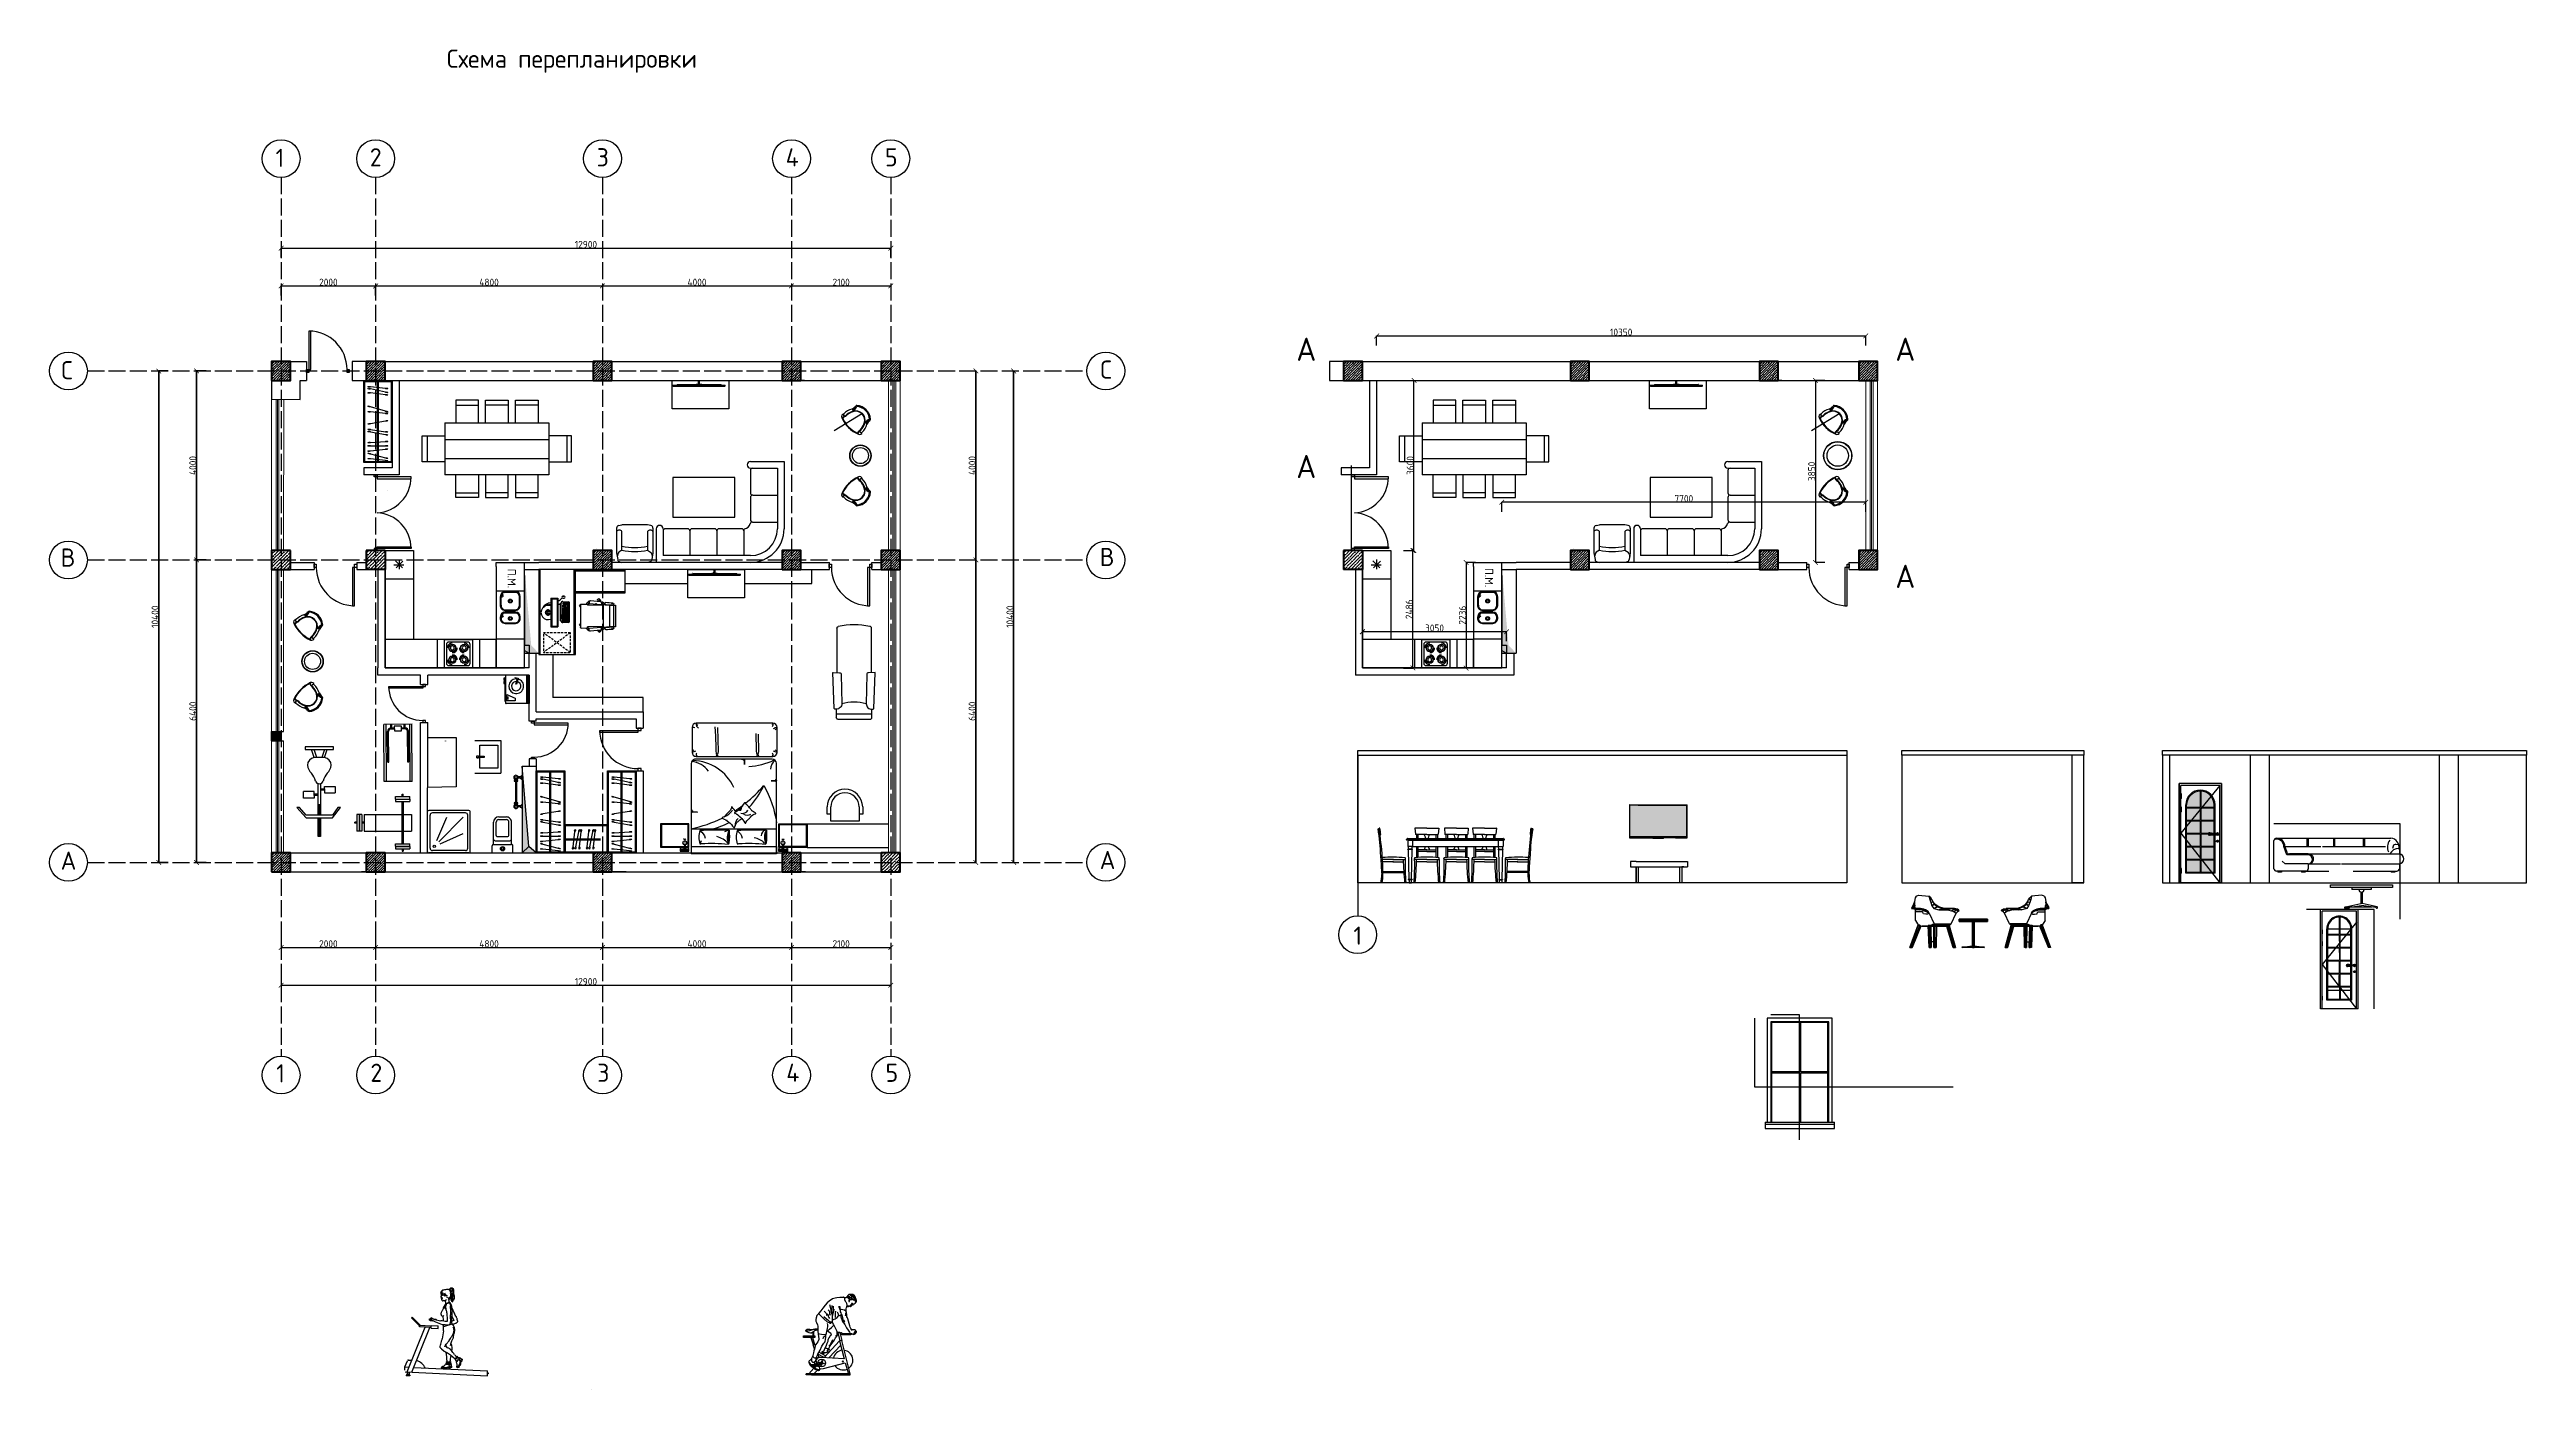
# Model space of a CAD drawing. Header units: millimetres. Extents: x -178199094 to 13669908, y -30538122 to 6091408.
# Drawn here: x 6786139 to 6838549, y 303831 to 332188 of the extents above; entities that cross this region are included whole.
import ezdxf

# ---------------------------------------------------------------- set-up
doc = ezdxf.new("R2010")
doc.units = ezdxf.units.MM
doc.linetypes.add('ACAD_ISO02W100', pattern=[15, 12, -3])
doc.linetypes.add('GESTRICHELT', pattern=[0.75, 0.5, -0.25])
for name, color, linetype in [('1', 7, 'Continuous'), ('A-Door', 150, 'Continuous'), ('Acessórios', 251, 'Continuous'), ('dwgmodels.com', 250, 'Continuous'), ('Edges', 7, 'Continuous'), ('ELEC', 4, 'Continuous'), ('FIRNTUR', 171, 'Continuous'), ('freecads.com', 7, 'Continuous'), ('FUR', 42, 'Continuous'), ('HA', 9, 'Continuous'), ('MEBEL', 253, 'Continuous'), ('NET 01', 8, 'Continuous'), ('NOITHAT', 21, 'Continuous'), ('Plan 1', 7, 'Continuous'), ('SKIRTING', 2, 'Continuous'), ('TEFRIS', 11, 'Continuous'), ('TEFRIŞ', 11, 'Continuous'), ('VATDUNG', 9, 'Continuous'), ('wood', 26, 'Continuous')]:
    doc.layers.add(name, color=color, linetype=linetype)
doc.styles.add('gost', font='GOST Common.ttf')
doc.styles.add('{18b73a54-fa43-428c-adcb-c1c7bbdf2c84}', font='Simplex.shx')
doc.dimstyles.new('Copy of GOST', dxfattribs={"dimtxt": 150, "dimasz": 100, "dimexe": 0.18, "dimexo": 0.06, "dimgap": 3, "dimtad": 1, "dimdec": 0, "dimzin": 0, "dimdsep": 46, "dimtxsty": 'gost', "dimblk": 'ARCHTICK', "dimcen": 0.09, "dimclrt": 256, "dimadec": 0, "dimazin": 0, "dimtfac": 1, "dimtdec": 0, "dimtofl": 0, "dimtmove": 0, "dimatfit": 3, "dimldrblk": 'ARCHTICK', "dimfxl": 200, "dimfxlon": 1, "dimtolj": 1, "dimtzin": 0, "dimarcsym": 0})
pattern_1 = [(45, (6738365.2, 301983.93), (-70.71068, 70.71068), []), (45, (6738435.91, 301983.93), (-70.71068, 70.71068), [125, -25, 0, -25])]

msp = doc.modelspace()

# ---------------------------------------------------------------- texts
at = {"color": 7, "char_height": 490.1793825, "attachment_point": 1, "style": '{18b73a54-fa43-428c-adcb-c1c7bbdf2c84}'}
for insert in [(6812520.60824, 326089.84558), (6825195.26799, 326089.84558), (6812520.60824, 323610.13561), (6825195.26799, 321284.15833)]:
    msp.add_mtext_dynamic_manual_height_columns('{\\fGOST Common|b0|i0|c0|p34;A}', width=490.1793825, gutter_width=18091.23845, heights=[0], dxfattribs=dict(at, insert=insert))
at = {"layer": 'Plan 1', "attachment_point": 1, "style": 'gost'}
for s, width, insert, char_height in [('Схема перепланировки', 12549.7203437, (6794546.07777, 332186.82447), 384.8748082), ('1', 384.8748082, (6790922.6032, 330088.13412), 384.87481), ('2', 384.8748082, (6792916.12401, 330099.97759), 384.87481), ('3', 384.8748082, (6797715.91363, 330099.97759), 384.87481), ('4', 384.8748082, (6801715.91363, 330099.97759), 384.87481), ('5', 384.8748082, (6803815.91363, 330099.97759), 384.87481), ('C', 384.8748082, (6786375.19817, 325594.72439), 384.87481), ('C', 384.8748082, (6808360.67083, 325606.88034), 384.87481), ('B', 384.8748082, (6786375.19817, 321628.55244), 384.87481), ('B', 384.8748082, (6808360.67083, 321640.70838), 384.87481), ('A', 384.8748082, (6786375.19817, 315215.20944), 384.87481), ('A', 384.8748082, (6808360.67083, 315227.36539), 384.87481), ('\\pt231.70618;1', 384.8748082, (6813728.26263, 313626.92322), 384.8748082), ('1', 384.8748082, (6790934.80671, 310713.87612), 384.87481), ('2', 384.8748082, (6792928.32752, 310725.71959), 384.87481), ('3', 384.8748082, (6797728.11714, 310725.71959), 384.87481), ('4', 384.8748082, (6801728.11714, 310725.71959), 384.87481), ('5', 384.8748082, (6803828.11714, 310725.71959), 384.87481)]:
    msp.add_mtext_dynamic_manual_height_columns(s, width=width, gutter_width=0.54982, heights=[0], dxfattribs=dict(at, insert=insert, char_height=char_height))
at = {"layer": 'Plan 1', "color": 253, "char_height": 174.47488, "attachment_point": 1, "rotation": 270, "style": 'gost'}
for insert in [(6796004.61023, 321200.72922), (6816684.52758, 321216.55296)]:
    msp.add_mtext_dynamic_manual_height_columns('П.М.', width=5689.1511187, gutter_width=0.24925, heights=[0], dxfattribs=dict(at, insert=insert))

# ---------------------------------------------------------------- blocks, each defined once
blk = doc.blocks.new('coffee table')
at = {"color": 7}
for p, q in [((133546, -23302), (134746, -23302)), ((133546, -23902), (133546, -23302)), ((134746, -23302), (134746, -23902)), ((134746, -23902), (133546, -23902))]:
    blk.add_line(p, q, dxfattribs=at)
blk = doc.blocks.new('Lejanka')
at = {"color": 253, "ltscale": 0.5}
blk.add_line((1063, -552), (311, -552), dxfattribs=at)
at = {"color": 253, "ltscale": 0.03}
for points in [[(1031, -438), (818, -438), (346, -438, 0.414214), (311, -473), (311, -652)], [(1028, -438, -0.414214), (1063, -473)], [(318, -1424), (318, -2366, 0.414214), (353, -2402, 0.099956), (1020, -2403, 0.005368), (1025, -2402, 0.002832)], [(1052, -2366, -0.358906), (1025, -2402)]]:
    blk.add_lwpolyline(points, format="xyb", dxfattribs=at)
for points in [[(1063, -653), (1063, -473)], [(1053, -2367), (1053, -1425)]]:
    blk.add_lwpolyline(points, dxfattribs=at)
for points in [[(267, -668), (238, -1423), (242, -1426), (381, -1421, 0.414214), (416, -1384), (429, -762, 0.414214), (311, -652), (281, -653)], [(1106, -669), (1135, -1424), (1131, -1427), (992, -1422, -0.414214), (958, -1385), (945, -763, -0.414214), (1063, -653), (1093, -654)]]:
    blk.add_lwpolyline(points, format="xyb", close=True, dxfattribs=at)
at = {"color": 253, "ltscale": 0.5}
blk.add_arc((687, 275), 1073, 256.094, 283.906, dxfattribs=at)
blk = doc.blocks.new('furn office 012_dwgmodels.com')
at = {"color": 0}
for p, q in [((-1242, 1587), (-1217, 1587)), ((-757, 1587), (-731, 1587)), ((-470, 780), (-470, 1820)), ((-30, 780), (-30, 1820)), ((-1288, 1307), (-1307, 1093)), ((-1307, 1093), (-1307, 1091)), ((-1307, 1091), (-1306, 1083)), ((-1306, 1083), (-1302, 1075)), ((-1305, 1084), (-1300, 1076)), ((-1302, 1075), (-1299, 1072)), ((-1300, 1076), (-1292, 1071)), ((-1299, 1073), (-1300, 1067)), ((-1300, 1067), (-1300, 1066)), ((-1300, 1066), (-1300, 1064)), ((-1300, 1064), (-1299, 1061)), ((-1299, 1072), (-1296, 1070)), ((-1299, 1061), (-1298, 1059)), ((-1298, 1059), (-1296, 1055)), ((-1296, 1070), (-1294, 1069)), ((-1296, 1055), (-1295, 1054)), ((-1295, 1054), (-1290, 1050)), ((-1294, 1069), (-1288, 1067)), ((-1292, 1071), (-1285, 1070)), ((-1291, 1051), (-1286, 1050)), ((-1290, 1050), (-1288, 1048)), ((-1285, 1318), (-1288, 1310)), ((-1288, 1310), (-1288, 1307)), ((-1288, 1067), (-1285, 1067)), ((-1286, 1050), (-1282, 1051)), ((-1286, 1050), (-1286, 1050)), ((-1280, 1324), (-1285, 1318)), ((-1279, 1322), (-1285, 1317)), ((-1285, 1070), (-1271, 1069)), ((-1285, 1067), (-1281, 1067)), ((-1282, 1051), (-1277, 1053)), ((-1279, 1345), (-1281, 1323)), ((-1281, 1067), (-1279, 1066)), ((-1280, 1324), (-1273, 1329)), ((-1280, 1324), (-1276, 1327)), ((-1278, 1351), (-1279, 1349)), ((-1279, 1349), (-1279, 1347)), ((-1279, 1347), (-1279, 1345)), ((-1279, 1322), (-1272, 1325)), ((-1279, 1066), (-1278, 1066)), ((-1277, 1354), (-1278, 1351)), ((-1278, 1066), (-1277, 1066)), ((-1276, 1356), (-1277, 1354)), ((-1277, 1066), (-1269, 1066)), ((-1274, 1057), (-1277, 1053)), ((-1251, 1390), (-1276, 1356)), ((-1274, 1358), (-1276, 1356)), ((-1276, 1327), (-1273, 1329)), ((-1274, 1358), (-1272, 1360)), ((-1273, 1062), (-1274, 1057)), ((-1273, 1329), (-1266, 1330)), ((-1272, 1360), (-1270, 1361)), ((-1272, 1325), (-1266, 1326)), ((-1271, 1069), (-1258, 1068)), ((-1270, 1361), (-1269, 1361)), ((-1269, 1361), (-1265, 1362)), ((-1269, 1066), (-1266, 1065)), ((-1266, 1330), (-1260, 1330)), ((-1266, 1326), (-1249, 1327)), ((-1266, 1065), (-1264, 1064)), ((-1265, 1362), (-1265, 1362)), ((-1265, 1362), (-1260, 1360)), ((-1264, 1064), (-1264, 1064)), ((-1264, 1064), (-1260, 1061)), ((-1264, 1064), (-1264, 1064)), ((-1260, 1360), (-1256, 1357)), ((-1260, 1330), (-1250, 1331)), ((-1260, 1061), (-1257, 1059)), ((-1258, 1068), (-1248, 1066)), ((-1257, 1059), (-1243, 1046)), ((-1256, 1357), (-1253, 1353)), ((-1226, 1397), (-1252, 1397)), ((-1226, 1397), (-1252, 1397)), ((-1248, 1394), (-1251, 1390)), ((-1250, 1331), (-1247, 1332)), ((-1249, 1327), (-1235, 1329)), ((-1248, 1394), (-1247, 1395)), ((-1248, 1066), (-1243, 1064)), ((-1247, 1395), (-1244, 1396)), ((-1226, 1323), (-1247, 1071)), ((-1244, 1396), (-1243, 1397)), ((-1244, 1334), (-1233, 1362)), ((-1243, 1397), (-1239, 1397)), ((-1243, 1064), (-1227, 1051)), ((-1239, 1397), (-1239, 1397)), ((-1239, 1397), (-1235, 1396)), ((-1235, 1396), (-1234, 1396)), ((-1235, 1329), (-1226, 1331)), ((-1234, 1396), (-1233, 1396)), ((-1233, 1396), (-1230, 1393)), ((-1231, 1364), (-1233, 1362)), ((-1231, 1364), (-1229, 1366)), ((-1230, 1393), (-1229, 1392)), ((-1229, 1392), (-1227, 1389)), ((-1229, 1366), (-1228, 1366)), ((-1228, 1366), (-1226, 1366)), ((-1226, 1397), (-1227, 1371)), ((-1226, 1397), (-1227, 1371)), ((-1227, 1389), (-1227, 1388)), ((-1227, 1388), (-1227, 1388)), ((-1227, 1388), (-1227, 1387)), ((-1227, 1387), (-1226, 1384)), ((-1227, 1371), (-1227, 1366)), ((-1226, 1366), (-1215, 1366)), ((-1226, 1331), (-1222, 1333)), ((-752, 1366), (-1222, 1366)), ((-1222, 1333), (-1209, 1363)), ((-1222, 1333), (-1222, 1333)), ((-1215, 1366), (-1212, 1366)), ((-1208, 1363), (-1214, 1038)), ((-1212, 1366), (-1210, 1365)), ((-1210, 1365), (-1209, 1365)), ((-1210, 1365), (-1210, 1365)), ((-1209, 1365), (-1208, 1364)), ((-1208, 1364), (-1208, 1363)), ((-764, 1365), (-765, 1365)), ((-765, 1365), (-765, 1364)), ((-765, 1364), (-765, 1363)), ((-765, 1363), (-759, 1038)), ((-763, 1365), (-764, 1365)), ((-752, 1333), (-764, 1363)), ((-762, 1366), (-763, 1365)), ((-759, 1366), (-762, 1366)), ((-748, 1366), (-759, 1366)), ((-751, 1333), (-752, 1333)), ((-747, 1331), (-751, 1333)), ((-745, 1366), (-748, 1366)), ((-748, 1323), (-726, 1071)), ((-747, 1397), (-722, 1397)), ((-747, 1397), (-747, 1371)), ((-747, 1397), (-747, 1371)), ((-747, 1397), (-747, 1371)), ((-746, 1389), (-747, 1388)), ((-747, 1388), (-747, 1388)), ((-747, 1388), (-747, 1387)), ((-747, 1387), (-747, 1384)), ((-747, 1371), (-747, 1366)), ((-739, 1329), (-747, 1331)), ((-730, 1064), (-747, 1051)), ((-744, 1392), (-746, 1389)), ((-745, 1366), (-745, 1366)), ((-742, 1364), (-745, 1366)), ((-740, 1396), (-744, 1393)), ((-744, 1393), (-744, 1392)), ((-742, 1364), (-741, 1362)), ((-730, 1334), (-741, 1362)), ((-739, 1396), (-740, 1396)), ((-735, 1397), (-739, 1396)), ((-739, 1396), (-739, 1396)), ((-724, 1327), (-739, 1329)), ((-734, 1397), (-735, 1397)), ((-730, 1397), (-734, 1397)), ((-729, 1396), (-730, 1397)), ((-725, 1066), (-730, 1064)), ((-716, 1059), (-730, 1046)), ((-727, 1395), (-729, 1396)), ((-725, 1394), (-727, 1395)), ((-723, 1331), (-726, 1332)), ((-725, 1394), (-722, 1390)), ((-715, 1068), (-725, 1066)), ((-707, 1326), (-724, 1327)), ((-713, 1330), (-723, 1331)), ((-722, 1390), (-697, 1356)), ((-718, 1357), (-720, 1353)), ((-713, 1360), (-718, 1357)), ((-714, 1061), (-716, 1059)), ((-702, 1069), (-715, 1068)), ((-710, 1064), (-714, 1061)), ((-708, 1362), (-713, 1360)), ((-707, 1330), (-713, 1330)), ((-710, 1064), (-710, 1064)), ((-709, 1064), (-710, 1064)), ((-707, 1065), (-709, 1064)), ((-705, 1361), (-708, 1362)), ((-708, 1362), (-708, 1362)), ((-700, 1329), (-707, 1330)), ((-701, 1325), (-707, 1326)), ((-704, 1066), (-707, 1065)), ((-703, 1361), (-705, 1361)), ((-696, 1066), (-704, 1066)), ((-701, 1360), (-703, 1361)), ((-689, 1070), (-702, 1069)), ((-699, 1358), (-701, 1360)), ((-694, 1322), (-701, 1325)), ((-698, 1327), (-700, 1329)), ((-693, 1324), (-700, 1329)), ((-700, 1062), (-699, 1057)), ((-699, 1358), (-697, 1356)), ((-699, 1057), (-696, 1053)), ((-693, 1324), (-698, 1327)), ((-697, 1356), (-696, 1354)), ((-696, 1354), (-695, 1351)), ((-695, 1066), (-696, 1066)), ((-692, 1051), (-696, 1053)), ((-695, 1351), (-695, 1349)), ((-695, 1349), (-694, 1347)), ((-694, 1066), (-695, 1066)), ((-694, 1347), (-694, 1345)), ((-694, 1345), (-692, 1323)), ((-694, 1322), (-689, 1317)), ((-692, 1067), (-694, 1066)), ((-693, 1324), (-688, 1318)), ((-688, 1067), (-692, 1067)), ((-687, 1050), (-692, 1051)), ((-682, 1071), (-689, 1070)), ((-688, 1318), (-686, 1310)), ((-685, 1067), (-688, 1067)), ((-682, 1051), (-687, 1050)), ((-687, 1050), (-687, 1050)), ((-686, 1310), (-686, 1307)), ((-686, 1307), (-667, 1093)), ((-683, 1050), (-686, 1048)), ((-680, 1069), (-685, 1067)), ((-678, 1054), (-683, 1050)), ((-673, 1076), (-682, 1071)), ((-678, 1070), (-680, 1069)), ((-675, 1072), (-678, 1070)), ((-677, 1055), (-678, 1054)), ((-675, 1059), (-677, 1055)), ((-671, 1075), (-675, 1072)), ((-674, 1061), (-675, 1059)), ((-674, 1073), (-674, 1067)), ((-674, 1067), (-674, 1066)), ((-674, 1066), (-674, 1064)), ((-674, 1064), (-674, 1061)), ((-668, 1084), (-673, 1076)), ((-668, 1083), (-671, 1075)), ((-667, 1091), (-668, 1083)), ((-667, 1093), (-667, 1091)), ((-1800, 750), (0, 750)), ((-1288, 1048), (-1286, 1047)), ((-1286, 1047), (-1278, 1039)), ((-1278, 1039), (-1267, 1025)), ((-1267, 1025), (-1263, 1019)), ((-1263, 1019), (-1262, 1018)), ((-1262, 1018), (-1260, 1015)), ((-1260, 1015), (-1258, 1013)), ((-1258, 1013), (-1256, 1012)), ((-1256, 1012), (-1255, 1012)), ((-1255, 1012), (-1251, 1011)), ((-1251, 1011), (-1246, 1012)), ((-1251, 1011), (-1251, 1011)), ((-1246, 1012), (-1241, 1015)), ((-1243, 1046), (-1242, 1045)), ((-1242, 1045), (-1237, 1038)), ((-1241, 897), (-1237, 1038)), ((-1239, 1019), (-1241, 1015)), ((-1238, 1019), (-1239, 1019)), ((-1238, 1024), (-1238, 1024)), ((-1238, 1024), (-1238, 1024)), ((-1238, 1024), (-1238, 1024)), ((-1238, 1024), (-1238, 1019)), ((-1237, 1038), (-1235, 1036)), ((-1235, 1036), (-1234, 1036)), ((-1234, 1036), (-1231, 1035)), ((-1231, 1035), (-1222, 1035)), ((-742, 887), (-1231, 887)), ((-1222, 1035), (-1220, 1035)), ((-1222, 1035), (-1222, 1035)), ((-1222, 1035), (-1222, 1035)), ((-1220, 1035), (-1218, 1035)), ((-1218, 1035), (-1216, 1036)), ((-1216, 1036), (-1215, 1036)), ((-1214, 1037), (-1215, 1036)), ((-1214, 1038), (-1214, 1037)), ((-759, 1038), (-759, 1037)), ((-759, 1037), (-759, 1036)), ((-757, 1036), (-759, 1036)), ((-756, 1035), (-757, 1036)), ((-754, 1035), (-756, 1035)), ((-752, 1035), (-754, 1035)), ((-751, 1035), (-752, 1035)), ((-752, 1035), (-752, 1035)), ((-742, 1035), (-751, 1035)), ((-739, 1036), (-742, 1035)), ((-737, 1038), (-739, 1036)), ((-739, 1036), (-739, 1036)), ((-731, 1045), (-737, 1038)), ((-732, 897), (-736, 1038)), ((-736, 1024), (-736, 1024)), ((-736, 1024), (-736, 1024)), ((-736, 1024), (-736, 1024)), ((-736, 1024), (-735, 1019)), ((-735, 1019), (-732, 1015)), ((-735, 1019), (-735, 1019)), ((-728, 1012), (-732, 1015)), ((-730, 1046), (-731, 1045)), ((-723, 1011), (-728, 1012)), ((-722, 1011), (-723, 1011)), ((-719, 1012), (-722, 1011)), ((-717, 1012), (-719, 1012)), ((-716, 1013), (-717, 1012)), ((-713, 1015), (-716, 1013)), ((-711, 1018), (-713, 1015)), ((-706, 1025), (-711, 1019)), ((-711, 1019), (-711, 1018)), ((-695, 1039), (-706, 1025)), ((-687, 1047), (-695, 1039)), ((-686, 1048), (-687, 1047)), ((-1800, 30), (0, 30))]:
    blk.add_line(p, q, dxfattribs=at)
at = {"color": 0, "ltscale": 3}
blk.add_line((-1319, 1297), (-1313, 1303), dxfattribs=at)
at = {"color": 0, "linetype": 'GESTRICHELT', "ltscale": 100}
for p, q in [((-1760, 670), (-1340, 100)), ((-1340, 670), (-1760, 100))]:
    blk.add_line(p, q, dxfattribs=at)
at = {"color": 0, "ltscale": 30}
blk.add_lwpolyline([(-1217, 1511, 0.414214), (-1212, 1506), (-762, 1506, 0.414214), (-757, 1511), (-757, 1620, 0.414214), (-762, 1625), (-1212, 1625, 0.414214), (-1217, 1620)], format="xyb", close=True, dxfattribs=at)
blk.add_lwpolyline([(-1212, 1588, 0.131652), (-1207, 1587), (-767, 1587, 0.131652), (-762, 1588)], format="xyb", dxfattribs=at)
at = {"color": 0}
for points in [[(0, 780), (0, 1820), (-500, 1820), (-500, 780)], [(-1800, 0), (-1800, 780), (0, 780), (0, 0)]]:
    blk.add_lwpolyline(points, close=True, dxfattribs=at)
for points in [[(-1319, 1297), (-1331, 1285), (-1293, 1246)], [(-1289, 1296), (-1317, 1304), (-1322, 1286), (-1291, 1275)], [(-1288, 1299), (-1303, 1313), (-1313, 1303)], [(-685, 1296), (-657, 1304), (-651, 1286), (-683, 1275)], [(-638, 1247), (-614, 1270), (-643, 1299)]]:
    blk.add_lwpolyline(points, dxfattribs=at)
for points in [[(-1256, 1559, 0.194967), (-1242, 1554), (-1217, 1554)], [(-757, 1554), (-731, 1554, 0.194967), (-717, 1559)]]:
    blk.add_lwpolyline(points, format="xyb", dxfattribs=at)
at = {"color": 0, "ltscale": 4}
for points in [[(-677, 1277), (-643, 1242), (-638, 1247)], [(-643, 1299), (-656, 1313), (-671, 1299)]]:
    blk.add_lwpolyline(points, dxfattribs=at)
at = {"color": 0, "linetype": 'GESTRICHELT', "ltscale": 100, "flags": 128}
blk.add_lwpolyline([(-1340, 670), (-1340, 100), (-1760, 100), (-1760, 670)], close=True, dxfattribs=at)
at = {"color": 0, "flags": 128}
for points in [[(-1190, 887), (-1166, 862), (-1141, 887)], [(-791, 887), (-766, 862), (-741, 887)]]:
    blk.add_lwpolyline(points, dxfattribs=at)
at = {"color": 0, "ltscale": 3}
for centre in [(-1310, 1292), (-1310, 1292), (-664, 1292)]:
    blk.add_circle(centre, 10, dxfattribs=at)
at = {"color": 0}
for centre, radius, start, end in [((-1242, 1567), 20, 90, 178.0768), ((-731, 1567), 20, 1.9232, 90), ((-3039, 1607), 1777, 353.9526, 358.7289), ((-1252, 1417), 20, 172.3989, 270), ((-1248, 1337), 4.83, 282.9333, 329.9296), ((-1222, 1371), 5, 181.0358, 270), ((-1222, 1371), 5, 181.0358, 270), ((-1222, 1371), 5, 181.0358, 270), ((-3326, 1617), 2111, 354.0321, 357.4533), ((-1221, 1397), 5, 172.1756, 179.1663), ((-1221, 1397), 5, 172.1756, 179.1663), ((-2136, 1507), 922, 351.4523, 359.7249), ((162, 1507), 922, 180.2751, 188.5477), ((1352, 1617), 2111, 182.5467, 185.9679), ((-752, 1371), 5, 270, 358.9642), ((-752, 1371), 5, 270, 358.9642), ((-752, 1371), 5, 270, 358.9642), ((-752, 1371), 5, 270, 358.9642), ((-752, 1397), 5, 0.8337, 7.8244), ((-752, 1397), 5, 0.8337, 7.8244), ((-752, 1397), 5, 0.8337, 7.8244), ((-725, 1337), 4.83, 210.0704, 257.0667), ((-722, 1417), 20, 270, 7.6011), ((1065, 1607), 1777, 181.2711, 186.0474), ((-1231, 897), 10, 178.305, 270), ((-742, 897), 10, 270, 1.695), ((-742, 897), 10, 270, 1.695)]:
    blk.add_arc(centre, radius, start, end, dxfattribs=at)
blk = doc.blocks.new('Raboc stol')
h = blk.add_hatch()
h.set_pattern_fill('HEX', color=253, scale=27.797916, angle=45, style=0)
h.set_pattern_definition([(45, (-16206.7235, -4060.459), (-4.2556694, 4.2556694), [3.4747396, -6.949479]), (165, (-16206.7235, -4060.459), (-1.5576831, -5.8133526), [3.4747396, -6.949479]), (105, (-16204.2665, -4058.002), (-5.8133526, -1.5576831), [3.4747396, -6.949479])])
h.paths.add_polyline_path([(-1039, 1179), (-1051, 1179, -3.823416), (-1051, 1221), (-1039, 1221, 4.924372)])
at = {"color": 253}
for p, q in [((-1089, 1221), (-1031, 1221)), ((-1031, 1179), (-1089, 1179)), ((-1031, 1500), (-1031, 900)), ((-1031, 1500), (-882, 1500)), ((-1022, 1500), (-1022, 900)), ((-1011, 1489), (-1011, 911)), ((-1011, 1489), (-896, 1489)), ((-896, 1489), (-896, 911)), ((-882, 1500), (-882, 900)), ((-827, 1022), (-827, 1396)), ((-827, 1396), (-814, 1396)), ((-814, 1022), (-814, 1396)), ((-775, 1433), (-653, 1426)), ((-775, 1313), (-775, 1358)), ((-760, 1344), (-775, 1344)), ((-760, 1327), (-775, 1327)), ((-775, 996), (-775, 1298)), ((-760, 1273), (-775, 1273)), ((-760, 1253), (-775, 1253)), ((-760, 1233), (-775, 1233)), ((-760, 1212), (-775, 1212)), ((-760, 1192), (-775, 1192)), ((-760, 1172), (-775, 1172)), ((-760, 1152), (-775, 1152)), ((-760, 1132), (-775, 1132)), ((-760, 1112), (-775, 1112)), ((-760, 1092), (-775, 1092)), ((-760, 1072), (-775, 1072)), ((-760, 1052), (-775, 1052)), ((-774, 1549), (-753, 1549)), ((-753, 1499), (-774, 1499)), ((-762, 1360), (-772, 1360)), ((-762, 1311), (-772, 1311)), ((-762, 1300), (-772, 1300)), ((-760, 1313), (-760, 1358)), ((-760, 997), (-760, 1298)), ((-749, 1373), (-749, 1419)), ((-735, 1405), (-749, 1405)), ((-735, 1394), (-749, 1394)), ((-735, 1382), (-749, 1382)), ((-749, 1313), (-749, 1358)), ((-735, 1344), (-749, 1344)), ((-735, 1327), (-749, 1327)), ((-749, 999), (-749, 1298)), ((-735, 1280), (-749, 1280)), ((-735, 1260), (-749, 1260)), ((-735, 1240), (-749, 1240)), ((-735, 1220), (-749, 1220)), ((-735, 1200), (-749, 1200)), ((-735, 1180), (-749, 1180)), ((-735, 1160), (-749, 1160)), ((-735, 1139), (-749, 1139)), ((-735, 1119), (-749, 1119)), ((-735, 1099), (-749, 1099)), ((-735, 1079), (-749, 1079)), ((-735, 1059), (-749, 1059)), ((-747, 1421), (-737, 1421)), ((-737, 1371), (-747, 1371)), ((-737, 1360), (-747, 1360)), ((-737, 1311), (-747, 1311)), ((-737, 1300), (-747, 1300)), ((-735, 1373), (-735, 1419)), ((-735, 1313), (-735, 1358)), ((-735, 999), (-735, 1298)), ((-729, 1373), (-729, 1418)), ((-694, 1405), (-729, 1405)), ((-714, 1394), (-729, 1394)), ((-714, 1382), (-729, 1382)), ((-729, 1313), (-729, 1358)), ((-714, 1344), (-729, 1344)), ((-714, 1327), (-729, 1327)), ((-729, 1000), (-729, 1298)), ((-714, 1262), (-729, 1262)), ((-714, 1245), (-729, 1245)), ((-714, 1225), (-729, 1225)), ((-714, 1205), (-729, 1205)), ((-714, 1184), (-729, 1184)), ((-714, 1164), (-729, 1164)), ((-714, 1144), (-729, 1144)), ((-714, 1124), (-729, 1124)), ((-714, 1104), (-729, 1104)), ((-714, 1084), (-729, 1084)), ((-714, 1064), (-729, 1064)), ((-727, 1420), (-696, 1419)), ((-716, 1371), (-727, 1371)), ((-716, 1360), (-727, 1360)), ((-716, 1311), (-727, 1311)), ((-696, 1300), (-727, 1300)), ((-714, 1373), (-714, 1405)), ((-714, 1313), (-714, 1358)), ((-714, 1000), (-714, 1273)), ((-694, 1273), (-714, 1273)), ((-709, 1373), (-709, 1405)), ((-694, 1394), (-709, 1394)), ((-694, 1382), (-709, 1382)), ((-709, 1001), (-709, 1273)), ((-694, 1253), (-709, 1253)), ((-694, 1233), (-709, 1233)), ((-694, 1212), (-709, 1212)), ((-694, 1192), (-709, 1192)), ((-694, 1172), (-709, 1172)), ((-694, 1152), (-709, 1152)), ((-694, 1132), (-709, 1132)), ((-694, 1112), (-709, 1112)), ((-694, 1092), (-709, 1092)), ((-694, 1072), (-709, 1072)), ((-694, 1052), (-709, 1052)), ((-696, 1371), (-707, 1371)), ((-694, 1373), (-694, 1416)), ((-694, 1001), (-694, 1298)), ((-688, 1373), (-688, 1416)), ((-653, 1405), (-688, 1405)), ((-674, 1394), (-688, 1394)), ((-674, 1382), (-688, 1382)), ((-688, 1329), (-688, 1342)), ((-688, 1002), (-688, 1298)), ((-674, 1253), (-688, 1253)), ((-674, 1233), (-688, 1233)), ((-674, 1212), (-688, 1212)), ((-674, 1192), (-688, 1192)), ((-674, 1172), (-688, 1172)), ((-674, 1152), (-688, 1152)), ((-674, 1132), (-688, 1132)), ((-674, 1112), (-688, 1112)), ((-674, 1092), (-688, 1092)), ((-674, 1072), (-688, 1072)), ((-674, 1052), (-688, 1052)), ((-686, 1418), (-655, 1416)), ((-676, 1371), (-686, 1371)), ((-676, 1344), (-686, 1344)), ((-676, 1327), (-686, 1327)), ((-676, 1300), (-686, 1300)), ((-674, 1373), (-674, 1405)), ((-674, 1329), (-674, 1342)), ((-674, 1002), (-674, 1298)), ((-668, 1373), (-668, 1405)), ((-653, 1394), (-668, 1394)), ((-653, 1382), (-668, 1382)), ((-668, 1313), (-668, 1358)), ((-653, 1344), (-668, 1344)), ((-653, 1327), (-668, 1327)), ((-668, 1003), (-668, 1298)), ((-653, 1280), (-668, 1280)), ((-653, 1260), (-668, 1260)), ((-653, 1240), (-668, 1240)), ((-653, 1220), (-668, 1220)), ((-653, 1060), (-668, 1060)), ((-655, 1371), (-666, 1371)), ((-655, 1360), (-666, 1360)), ((-655, 1311), (-666, 1311)), ((-655, 1300), (-666, 1300)), ((-653, 1373), (-653, 1414)), ((-653, 1313), (-653, 1358)), ((-653, 1004), (-653, 1298)), ((-634, 1010), (-634, 1408)), ((-1031, 900), (-882, 900)), ((-1011, 911), (-896, 911)), ((-827, 1022), (-814, 1022)), ((-760, 1032), (-775, 1032)), ((-760, 1011), (-775, 1011)), ((-775, 985), (-653, 992)), ((-772, 994), (-762, 995)), ((-735, 1039), (-749, 1039)), ((-735, 1019), (-749, 1019)), ((-747, 996), (-737, 997)), ((-714, 1044), (-729, 1044)), ((-714, 1024), (-729, 1024)), ((-727, 998), (-716, 998)), ((-694, 1032), (-709, 1032)), ((-694, 1011), (-709, 1011)), ((-706, 999), (-696, 999)), ((-674, 1032), (-688, 1032)), ((-686, 1000), (-676, 1000)), ((-653, 1040), (-668, 1040)), ((-653, 1019), (-668, 1019)), ((-666, 1001), (-655, 1001))]:
    blk.add_line(p, q, dxfattribs=at)
for centre in [(-792, 1142), (-792, 1132), (-792, 1121), (-792, 1110), (-792, 1100), (-792, 1089), (-792, 1078), (-768, 1410), (-768, 1400), (-768, 1389)]:
    blk.add_circle(centre, 2.45, dxfattribs=at)
for centre, radius, start, end in [((-1089, 1200), 150, 67.4598, 292.5402), ((-1089, 1200), 54.7, 22.9581, 337.0419), ((-1089, 1200), 43.6, 29.3143, 330.6857), ((-1089, 1200), 32.5, 41.0987, 318.9013), ((-1089, 1200), 21.3, 90, 270), ((-777, 1396), 36.7, 86.9059, 180), ((-774, 1524), 24.6, 65.5382, 294.4618), ((-772, 1358), 2.08, 90, 180), ((-772, 1313), 2.08, 180, 270), ((-772, 1298), 2.08, 90, 180), ((-753, 1524), 24.6, 245.5382, 114.4618), ((-762, 1358), 2.08, 360, 90), ((-762, 1313), 2.08, 270, 360), ((-762, 1298), 2.08, 360, 90), ((-747, 1419), 2.08, 86.9059, 180), ((-747, 1373), 2.08, 180, 270), ((-747, 1358), 2.08, 90, 180), ((-747, 1313), 2.08, 180, 270), ((-747, 1298), 2.08, 90, 180), ((-737, 1419), 2.08, 360, 86.9059), ((-737, 1373), 2.08, 270, 360), ((-737, 1358), 2.08, 360, 90), ((-737, 1313), 2.08, 270, 360), ((-737, 1298), 2.08, 360, 90), ((-727, 1418), 2.08, 86.9059, 180), ((-727, 1373), 2.08, 180, 270), ((-727, 1358), 2.08, 90, 180), ((-727, 1313), 2.08, 180, 270), ((-727, 1298), 2.08, 90, 180), ((-716, 1373), 2.08, 270, 360), ((-716, 1358), 2.08, 360, 90), ((-716, 1313), 2.08, 270, 360), ((-707, 1373), 2.08, 180, 270), ((-696, 1416), 2.08, 360, 86.9059), ((-696, 1373), 2.08, 270, 360), ((-696, 1298), 2.08, 360, 90), ((-686, 1416), 2.08, 86.9059, 180), ((-686, 1373), 2.08, 180, 270), ((-686, 1342), 2.08, 90, 180), ((-686, 1329), 2.08, 180, 270), ((-686, 1298), 2.08, 90, 180), ((-676, 1373), 2.08, 270, 360), ((-676, 1342), 2.08, 360, 90), ((-676, 1329), 2.08, 270, 360), ((-676, 1298), 2.08, 360, 90), ((-666, 1373), 2.08, 180, 270), ((-666, 1358), 2.08, 90, 180), ((-666, 1313), 2.08, 180, 270), ((-666, 1298), 2.08, 90, 180), ((-655, 1414), 2.08, 360, 86.9059), ((-655, 1373), 2.08, 270, 360), ((-655, 1358), 2.08, 360, 90), ((-655, 1313), 2.08, 270, 360), ((-655, 1298), 2.08, 360, 90), ((-653, 1408), 18.3, 0, 90), ((-777, 1022), 36.7, 180, 273.0941), ((-772, 996), 2.08, 180, 273.0941), ((-762, 997), 2.08, 273.0941, 360), ((-747, 999), 2.08, 180, 273.0941), ((-737, 999), 2.08, 273.0941, 360), ((-727, 1000), 2.08, 180, 273.0941), ((-716, 1000), 2.08, 273.0941, 360), ((-707, 1001), 2.08, 180, 273.0941), ((-696, 1001), 2.08, 273.0941, 360), ((-686, 1002), 2.08, 180, 273.0941), ((-676, 1002), 2.08, 273.0941, 360), ((-666, 1003), 2.08, 180, 273.0941), ((-655, 1004), 2.08, 273.0941, 360), ((-653, 1010), 18.3, 270, 0)]:
    blk.add_arc(centre, radius, start, end, dxfattribs=at)
for points, knots in [([(-1184, 1316), (-1167, 1343), (-1127, 1393), (-1065, 1406), (-1031, 1410)], [0.0415162, 0.0415162, 0.0415162, 0.0415162, 0.124418, 0.2136337, 0.2136337, 0.2136337, 0.2136337]), ([(-1184, 1316), (-1128, 1345), (-1158, 1356), (-1090, 1365), (-1031, 1369)], [0.0415162, 0.0415162, 0.0415162, 0.0415162, 0.124418, 0.1745583, 0.1745583, 0.1745583, 0.1745583])]:
    blk.add_open_spline(points, degree=3, knots=knots, dxfattribs=at)
for points in [[(-882, 1443), (-847, 1458), (-816, 1479), (-791, 1507)], [(-882, 1374), (-865, 1374), (-847, 1374), (-827, 1375)]]:
    blk.add_open_spline(points, degree=3, dxfattribs=at)
at = {"layer": 'Plan 1', "color": 251, "linetype": 'ACAD_ISO02W100', "ltscale": 30, "true_color": 0x636466}
blk.add_line((-73, 1387), (-73, 1400), dxfattribs=at)
at = {"layer": 'dwgmodels.com', "color": 253, "xscale": -1, "rotation": 270}
blk.add_blockref('furn office 012_dwgmodels.com', (-1287, 2111), dxfattribs=at)
blk = doc.blocks.new('toilet 2')
at = {"layer": 'freecads.com'}
for p, q in [((79882, -2942), (79882, -3363)), ((79893, -2931), (80034, -2931)), ((80062, -2959), (80062, -3346)), ((80062, -2962), (80533, -2962)), ((80140, -2996), (80140, -3310)), ((80230, -3041), (80230, -3265)), ((80252, -3018), (80533, -3018)), ((80589, -3074), (80589, -3231)), ((80645, -3074), (80645, -3231)), ((79893, -3374), (80034, -3374)), ((80062, -3343), (80533, -3343)), ((80252, -3287), (80533, -3287))]:
    blk.add_line(p, q, dxfattribs=at)
for radius in [44.9, 22.4]:
    blk.add_circle((79972, -3153), radius, dxfattribs=at)
for centre, radius, start, end in [((79893, -2942), 11.2, 90, 180), ((80034, -2959), 28, 0, 90), ((80174, -2996), 33.6, 90, 180), ((80252, -3041), 22.4, 90, 180), ((80533, -3074), 112, 0, 90), ((80533, -3074), 56.1, 0, 90), ((79893, -3363), 11.2, 180, 270), ((80034, -3346), 28, 270, 0), ((80174, -3310), 33.6, 180, 270), ((80252, -3265), 22.4, 180, 270), ((80533, -3231), 56.1, 270, 0), ((80533, -3231), 112, 270, 0)]:
    blk.add_arc(centre, radius, start, end, dxfattribs=at)
blk = doc.blocks.new('SHOWER9')
at = {"color": 0}
for p, q in [((0, 0), (0, 1)), ((0, 0), (1, 1)), ((0, 0), (0, 1)), ((1, 1), (0, 1)), ((0, 0), (0, 1)), ((1, 1), (0, 1)), ((0, 0), (1, 0)), ((1, 0), (0, 0)), ((1, 0), (0, 0)), ((1, 0), (1, 1)), ((1, 0), (1, 1))]:
    blk.add_line(p, q, dxfattribs=at)
blk.add_circle((0, 0), 0.0257, dxfattribs=at)
for centre, radius, start, end in [((0, 1), 0.0257, 90, 180), ((0, 1), 0.0514, 90, 180), ((0, 0), 0.0514, 180, 270), ((0, 0), 0.02, 180, 270), ((1, 1), 0.0257, 360, 90), ((1, 1), 0.0514, 0, 90), ((1, 0), 0.0257, 270, 360), ((1, 0), 0.0514, 270, 360)]:
    blk.add_arc(centre, radius, start, end, dxfattribs=at)
blk = doc.blocks.new('Stir mashina')
at = {"color": 253}
for p, q in [((101, -46), (101, -532)), ((101, -46), (701, -46)), ((101, -85), (701, -85)), ((101, -104), (701, -104)), ((153, -350), (165, -282)), ((201, -305), (153, -350)), ((165, -282), (290, -313)), ((290, -330), (201, -305)), ((290, -313), (290, -330)), ((509, -520), (589, -346)), ((646, -520), (509, -520)), ((553, -499), (614, -499)), ((589, -346), (646, -346)), ((646, -346), (646, -520)), ((701, -46), (701, -532)), ((121, -551), (682, -551)), ((153, -561), (153, -551)), ((153, -561), (650, -561)), ((169, -561), (169, -587)), ((169, -587), (209, -587)), ((209, -587), (209, -561)), ((237, -561), (237, -587)), ((237, -587), (276, -587)), ((276, -587), (276, -561)), ((650, -561), (650, -551))]:
    blk.add_line(p, q, dxfattribs=at)
for centre, radius, start, end in [((335, -321), 156, 181.679, 167.0338), ((335, -321), 98.2, 176.1945, 167.6708), ((121, -532), 19.3, 180, 270), ((682, -532), 19.3, 270, 0)]:
    blk.add_arc(centre, radius, start, end, dxfattribs=at)
blk = doc.blocks.new('*X607')
at = {"color": 0}
for p, q in [((3148, 8143), (3148, 8143)), ((3154, 7951), (3154, 7951)), ((3156, 8183), (3156, 8183)), ((3209, 8024), (3209, 8024)), ((3252, 7997), (3252, 7997)), ((3283, 8050), (3283, 8050))]:
    blk.add_line(p, q, dxfattribs=at)
blk = doc.blocks.new('*X606')
at = {"color": 0}
for p, q in [((3140, 7940), (3140, 7940)), ((3156, 8183), (3156, 8183))]:
    blk.add_line(p, q, dxfattribs=at)
blk = doc.blocks.new('*X605')
at = {"color": 0}
for p, q in [((3140, 7940), (3140, 7940)), ((3156, 8183), (3156, 8183))]:
    blk.add_line(p, q, dxfattribs=at)
blk = doc.blocks.new('*X604')
at = {"color": 0}
for p, q in [((3163, 7776), (3163, 7776)), ((3236, 7676), (3236, 7676)), ((3244, 7699), (3244, 7699)), ((3340, 7689), (3340, 7689)), ((3422, 7761), (3422, 7761))]:
    blk.add_line(p, q, dxfattribs=at)
blk = doc.blocks.new('SHOWER8')
at = {"color": 0}
for p, q in [((0, 0.02), (0, 0.777)), ((0.777, 0.8), (0.023, 0.8)), ((0.046, 0.091), (0.046, 0.709)), ((0.709, 0.754), (0.091, 0.754)), ((0.173, 0.235), (0.364, 0.671)), ((0.21, 0.21), (0.671, 0.671)), ((0.754, 0.091), (0.754, 0.709)), ((0.8, 0.023), (0.8, 0.777)), ((0.777, 0), (0.02, 0)), ((0.709, 0.046), (0.091, 0.046)), ((0.235, 0.173), (0.671, 0.364))]:
    blk.add_line(p, q, dxfattribs=at)
blk.add_circle((0.126, 0.126), 0.0229, dxfattribs=at)
for centre, radius, start, end in [((0.023, 0.777), 0.0229, 90, 180), ((0.091, 0.709), 0.0457, 90, 180), ((0.709, 0.709), 0.0457, 0, 90), ((0.777, 0.777), 0.0229, 360, 90), ((0.02, 0.02), 0.02, 180, 270), ((0.091, 0.091), 0.0457, 180, 270), ((0.709, 0.091), 0.0457, 270, 360), ((0.777, 0.023), 0.0229, 270, 360)]:
    blk.add_arc(centre, radius, start, end, dxfattribs=at)
blk = doc.blocks.new('Hex Nut ½ in. -side')
for p, q in [((0, -0.3), (0, 0.3)), ((0, 0.2), (0.4, 0.2)), ((0.4, 0.3), (0.4, -0.3)), ((0, -0.2), (0.4, -0.2))]:
    blk.add_line(p, q)
for points in [[(0, 0.4), (0.4, 0.4)], [(0.4, -0.4), (0, -0.4)]]:
    blk.add_lwpolyline(points)
for centre, radius, start, end in [((0.2, 0.3), 0.21, 149.0201, 210.9799), ((0.8, 0), 0.796, 164.2217, 195.7782), ((0.2, 0.3), 0.21, 329.0201, 30.9799), ((-0.3, 0), 0.796, 344.2218, 15.7782), ((0.2, -0.3), 0.21, 149.0201, 210.9799), ((0.2, -0.3), 0.21, 329.0201, 30.9799)]:
    blk.add_arc(centre, radius, start, end)
blk = doc.blocks.new('_ArchTick')
at = {"color": 0, "linetype": 'ByBlock', "const_width": 0.15}
blk.add_lwpolyline([(-0.5, -0.5), (0.5, 0.5)], dxfattribs=at)
blk = doc.blocks.new('*D659')
at = {"layer": 'Defpoints', "color": 0, "transparency": 16777216}
for p in [(6789250, 321385), (6791039, 321385), (6791039, 314985)]:
    blk.add_point(p, dxfattribs=at)
at = {"layer": 'FUR', "color": 0, "lineweight": -2, "transparency": 16777216}
for p, q in [((6789450, 321385), (6789249, 321385)), ((6789250, 314985), (6789250, 321385)), ((6789450, 314985), (6789249, 314985))]:
    blk.add_line(p, q, dxfattribs=at)
at = {"layer": 'FUR', "color": 0, "lineweight": -2, "transparency": 16777216, "xscale": 100, "yscale": 100, "zscale": 100}
for p, rotation in [((6789250, 321385), 90), ((6789250, 314985), 270)]:
    blk.add_blockref('_ArchTick', p, dxfattribs=dict(at, rotation=rotation))
at = {"layer": 'FUR', "color": 7, "transparency": 16777216, "insert": (6789172, 318185), "char_height": 150, "attachment_point": 5, "rotation": 90, "style": 'gost'}
blk.add_mtext('\\A1;6400', dxfattribs=at)
blk = doc.blocks.new('*D660')
at = {"layer": 'Defpoints', "color": 0, "transparency": 16777216}
for p in [(6789250, 325385), (6791039, 325385), (6791039, 321385)]:
    blk.add_point(p, dxfattribs=at)
at = {"layer": 'FUR', "color": 0, "lineweight": -2, "transparency": 16777216}
for p, q in [((6789450, 325385), (6789249, 325385)), ((6789250, 321385), (6789250, 325385)), ((6789450, 321385), (6789249, 321385))]:
    blk.add_line(p, q, dxfattribs=at)
at = {"layer": 'FUR', "color": 0, "lineweight": -2, "transparency": 16777216, "xscale": 100, "yscale": 100, "zscale": 100}
for p, rotation in [((6789250, 325385), 90), ((6789250, 321385), 270)]:
    blk.add_blockref('_ArchTick', p, dxfattribs=dict(at, rotation=rotation))
at = {"layer": 'FUR', "color": 7, "transparency": 16777216, "insert": (6789172, 323385), "char_height": 150, "attachment_point": 5, "rotation": 90, "style": 'gost'}
blk.add_mtext('\\A1;4000', dxfattribs=at)
blk = doc.blocks.new('*D661')
at = {"layer": 'Defpoints', "color": 0, "transparency": 16777216}
for p in [(6788450, 325385), (6791039, 325385), (6791039, 314985)]:
    blk.add_point(p, dxfattribs=at)
at = {"layer": 'FUR', "color": 0, "lineweight": -2, "transparency": 16777216}
for p, q in [((6788650, 325385), (6788449, 325385)), ((6788450, 314985), (6788450, 325385)), ((6788650, 314985), (6788449, 314985))]:
    blk.add_line(p, q, dxfattribs=at)
at = {"layer": 'FUR', "color": 0, "lineweight": -2, "transparency": 16777216, "xscale": 100, "yscale": 100, "zscale": 100}
for p, rotation in [((6788450, 325385), 90), ((6788450, 314985), 270)]:
    blk.add_blockref('_ArchTick', p, dxfattribs=dict(at, rotation=rotation))
at = {"layer": 'FUR', "color": 7, "transparency": 16777216, "insert": (6788372, 320185), "char_height": 150, "attachment_point": 5, "rotation": 90, "style": 'gost'}
blk.add_mtext('\\A1;10400', dxfattribs=at)
blk = doc.blocks.new('*D663')
at = {"color": 0, "lineweight": -2, "transparency": 16777216}
for p, q in [((6791039, 326985), (6791039, 327185)), ((6791039, 327185), (6793039, 327185)), ((6793039, 326985), (6793039, 327185))]:
    blk.add_line(p, q, dxfattribs=at)
at = {"layer": 'Defpoints', "color": 0, "transparency": 16777216}
for p in [(6793039, 327185), (6791039, 325385), (6793039, 325385)]:
    blk.add_point(p, dxfattribs=at)
at = {"color": 0, "lineweight": -2, "transparency": 16777216, "xscale": 100, "yscale": 100, "zscale": 100, "rotation": 180}
blk.add_blockref('_ArchTick', (6791039, 327185), dxfattribs=at)
at = {"color": 0, "lineweight": -2, "transparency": 16777216, "xscale": 100, "yscale": 100, "zscale": 100}
blk.add_blockref('_ArchTick', (6793039, 327185), dxfattribs=at)
at = {"transparency": 16777216, "insert": (6792039, 327263), "char_height": 150, "attachment_point": 5, "style": 'gost'}
blk.add_mtext('\\A1;2000', dxfattribs=at)
blk = doc.blocks.new('*D664')
at = {"color": 0, "lineweight": -2, "transparency": 16777216}
for p, q in [((6793039, 326985), (6793039, 327185)), ((6793039, 327185), (6797839, 327185)), ((6797839, 327185), (6797839, 327185))]:
    blk.add_line(p, q, dxfattribs=at)
at = {"layer": 'Defpoints', "color": 0, "transparency": 16777216}
for p in [(6797839, 327185), (6797839, 327185), (6793039, 325385)]:
    blk.add_point(p, dxfattribs=at)
at = {"color": 0, "lineweight": -2, "transparency": 16777216, "xscale": 100, "yscale": 100, "zscale": 100, "rotation": 180}
blk.add_blockref('_ArchTick', (6793039, 327185), dxfattribs=at)
at = {"color": 0, "lineweight": -2, "transparency": 16777216, "xscale": 100, "yscale": 100, "zscale": 100}
blk.add_blockref('_ArchTick', (6797839, 327185), dxfattribs=at)
at = {"transparency": 16777216, "insert": (6795439, 327263), "char_height": 150, "attachment_point": 5, "style": 'gost'}
blk.add_mtext('\\A1;4800', dxfattribs=at)
blk = doc.blocks.new('*D665')
at = {"color": 0, "lineweight": -2, "transparency": 16777216}
for p, q in [((6797839, 327185), (6797839, 327185)), ((6797839, 327185), (6801839, 327185)), ((6801839, 327185), (6801839, 327185))]:
    blk.add_line(p, q, dxfattribs=at)
at = {"layer": 'Defpoints', "color": 0, "transparency": 16777216}
for p in [(6797839, 327185), (6801839, 327185), (6801839, 327185)]:
    blk.add_point(p, dxfattribs=at)
at = {"color": 0, "lineweight": -2, "transparency": 16777216, "xscale": 100, "yscale": 100, "zscale": 100, "rotation": 180}
blk.add_blockref('_ArchTick', (6797839, 327185), dxfattribs=at)
at = {"color": 0, "lineweight": -2, "transparency": 16777216, "xscale": 100, "yscale": 100, "zscale": 100}
blk.add_blockref('_ArchTick', (6801839, 327185), dxfattribs=at)
at = {"transparency": 16777216, "insert": (6799839, 327263), "char_height": 150, "attachment_point": 5, "style": 'gost'}
blk.add_mtext('\\A1;4000', dxfattribs=at)
blk = doc.blocks.new('*D666')
at = {"color": 0, "lineweight": -2, "transparency": 16777216}
for p, q in [((6801839, 327185), (6801839, 327185)), ((6801839, 327185), (6803939, 327185)), ((6803939, 327185), (6803939, 327185))]:
    blk.add_line(p, q, dxfattribs=at)
at = {"layer": 'Defpoints', "color": 0, "transparency": 16777216}
for p in [(6801839, 327185), (6803939, 327185), (6803939, 327185)]:
    blk.add_point(p, dxfattribs=at)
at = {"color": 0, "lineweight": -2, "transparency": 16777216, "xscale": 100, "yscale": 100, "zscale": 100, "rotation": 180}
blk.add_blockref('_ArchTick', (6801839, 327185), dxfattribs=at)
at = {"color": 0, "lineweight": -2, "transparency": 16777216, "xscale": 100, "yscale": 100, "zscale": 100}
blk.add_blockref('_ArchTick', (6803939, 327185), dxfattribs=at)
at = {"transparency": 16777216, "insert": (6802889, 327263), "char_height": 150, "attachment_point": 5, "style": 'gost'}
blk.add_mtext('\\A1;2100', dxfattribs=at)
blk = doc.blocks.new('*D667')
at = {"color": 0, "lineweight": -2, "transparency": 16777216}
for p, q in [((6791039, 327785), (6791039, 327985)), ((6791039, 327985), (6803939, 327985)), ((6803939, 327785), (6803939, 327985))]:
    blk.add_line(p, q, dxfattribs=at)
at = {"layer": 'Defpoints', "color": 0, "transparency": 16777216}
for p in [(6803939, 327985), (6791039, 325385), (6803939, 325385)]:
    blk.add_point(p, dxfattribs=at)
at = {"color": 0, "lineweight": -2, "transparency": 16777216, "xscale": 100, "yscale": 100, "zscale": 100, "rotation": 180}
blk.add_blockref('_ArchTick', (6791039, 327985), dxfattribs=at)
at = {"color": 0, "lineweight": -2, "transparency": 16777216, "xscale": 100, "yscale": 100, "zscale": 100}
blk.add_blockref('_ArchTick', (6803939, 327985), dxfattribs=at)
at = {"transparency": 16777216, "insert": (6797489, 328063), "char_height": 150, "attachment_point": 5, "style": 'gost'}
blk.add_mtext('\\A1;12900', dxfattribs=at)
blk = doc.blocks.new('*D668')
at = {"color": 0, "lineweight": -2, "transparency": 16777216}
for p, q in [((6791039, 313385), (6791039, 313185)), ((6791039, 313185), (6793039, 313185)), ((6793039, 313385), (6793039, 313185))]:
    blk.add_line(p, q, dxfattribs=at)
at = {"layer": 'Defpoints', "color": 0, "transparency": 16777216}
for p in [(6791039, 314985), (6793039, 314985), (6793039, 313185)]:
    blk.add_point(p, dxfattribs=at)
at = {"color": 0, "lineweight": -2, "transparency": 16777216, "xscale": 100, "yscale": 100, "zscale": 100, "rotation": 180}
blk.add_blockref('_ArchTick', (6791039, 313185), dxfattribs=at)
at = {"color": 0, "lineweight": -2, "transparency": 16777216, "xscale": 100, "yscale": 100, "zscale": 100}
blk.add_blockref('_ArchTick', (6793039, 313185), dxfattribs=at)
at = {"transparency": 16777216, "insert": (6792039, 313263), "char_height": 150, "attachment_point": 5, "style": 'gost'}
blk.add_mtext('\\A1;2000', dxfattribs=at)
blk = doc.blocks.new('*D669')
at = {"color": 0, "lineweight": -2, "transparency": 16777216}
for p, q in [((6793039, 313385), (6793039, 313185)), ((6793039, 313185), (6797839, 313185)), ((6797839, 313185), (6797839, 313185))]:
    blk.add_line(p, q, dxfattribs=at)
at = {"layer": 'Defpoints', "color": 0, "transparency": 16777216}
for p in [(6793039, 314985), (6797839, 313185), (6797839, 313185)]:
    blk.add_point(p, dxfattribs=at)
at = {"color": 0, "lineweight": -2, "transparency": 16777216, "xscale": 100, "yscale": 100, "zscale": 100, "rotation": 180}
blk.add_blockref('_ArchTick', (6793039, 313185), dxfattribs=at)
at = {"color": 0, "lineweight": -2, "transparency": 16777216, "xscale": 100, "yscale": 100, "zscale": 100}
blk.add_blockref('_ArchTick', (6797839, 313185), dxfattribs=at)
at = {"transparency": 16777216, "insert": (6795439, 313263), "char_height": 150, "attachment_point": 5, "style": 'gost'}
blk.add_mtext('\\A1;4800', dxfattribs=at)
blk = doc.blocks.new('*D670')
at = {"color": 0, "lineweight": -2, "transparency": 16777216}
for p, q in [((6797839, 313185), (6797839, 313185)), ((6797839, 313185), (6801839, 313185)), ((6801839, 313185), (6801839, 313185))]:
    blk.add_line(p, q, dxfattribs=at)
at = {"layer": 'Defpoints', "color": 0, "transparency": 16777216}
for p in [(6797839, 313185), (6801839, 313185), (6801839, 313185)]:
    blk.add_point(p, dxfattribs=at)
at = {"color": 0, "lineweight": -2, "transparency": 16777216, "xscale": 100, "yscale": 100, "zscale": 100, "rotation": 180}
blk.add_blockref('_ArchTick', (6797839, 313185), dxfattribs=at)
at = {"color": 0, "lineweight": -2, "transparency": 16777216, "xscale": 100, "yscale": 100, "zscale": 100}
blk.add_blockref('_ArchTick', (6801839, 313185), dxfattribs=at)
at = {"transparency": 16777216, "insert": (6799839, 313263), "char_height": 150, "attachment_point": 5, "style": 'gost'}
blk.add_mtext('\\A1;4000', dxfattribs=at)
blk = doc.blocks.new('*D671')
at = {"color": 0, "lineweight": -2, "transparency": 16777216}
for p, q in [((6801839, 313185), (6801839, 313185)), ((6801839, 313185), (6803939, 313185)), ((6803939, 313185), (6803939, 313185))]:
    blk.add_line(p, q, dxfattribs=at)
at = {"layer": 'Defpoints', "color": 0, "transparency": 16777216}
for p in [(6801839, 313185), (6803939, 313185), (6803939, 313185)]:
    blk.add_point(p, dxfattribs=at)
at = {"color": 0, "lineweight": -2, "transparency": 16777216, "xscale": 100, "yscale": 100, "zscale": 100, "rotation": 180}
blk.add_blockref('_ArchTick', (6801839, 313185), dxfattribs=at)
at = {"color": 0, "lineweight": -2, "transparency": 16777216, "xscale": 100, "yscale": 100, "zscale": 100}
blk.add_blockref('_ArchTick', (6803939, 313185), dxfattribs=at)
at = {"transparency": 16777216, "insert": (6802889, 313263), "char_height": 150, "attachment_point": 5, "style": 'gost'}
blk.add_mtext('\\A1;2100', dxfattribs=at)
blk = doc.blocks.new('*D672')
at = {"color": 0, "lineweight": -2, "transparency": 16777216}
for p, q in [((6791039, 312585), (6791039, 312385)), ((6791039, 312385), (6803939, 312385)), ((6803939, 312585), (6803939, 312385))]:
    blk.add_line(p, q, dxfattribs=at)
at = {"layer": 'Defpoints', "color": 0, "transparency": 16777216}
for p in [(6791039, 314985), (6803939, 314985), (6803939, 312385)]:
    blk.add_point(p, dxfattribs=at)
at = {"color": 0, "lineweight": -2, "transparency": 16777216, "xscale": 100, "yscale": 100, "zscale": 100, "rotation": 180}
blk.add_blockref('_ArchTick', (6791039, 312385), dxfattribs=at)
at = {"color": 0, "lineweight": -2, "transparency": 16777216, "xscale": 100, "yscale": 100, "zscale": 100}
blk.add_blockref('_ArchTick', (6803939, 312385), dxfattribs=at)
at = {"transparency": 16777216, "insert": (6797489, 312463), "char_height": 150, "attachment_point": 5, "style": 'gost'}
blk.add_mtext('\\A1;12900', dxfattribs=at)
blk = doc.blocks.new('*D673')
at = {"color": 0, "lineweight": -2, "transparency": 16777216}
for p, q in [((6805539, 321385), (6805739, 321385)), ((6805739, 314985), (6805739, 321385)), ((6805539, 314985), (6805739, 314985))]:
    blk.add_line(p, q, dxfattribs=at)
at = {"layer": 'Defpoints', "color": 0, "transparency": 16777216}
for p in [(6803939, 321385), (6805739, 321385), (6803939, 314985)]:
    blk.add_point(p, dxfattribs=at)
at = {"color": 0, "lineweight": -2, "transparency": 16777216, "xscale": 100, "yscale": 100, "zscale": 100}
for p, rotation in [((6805739, 321385), 90), ((6805739, 314985), 270)]:
    blk.add_blockref('_ArchTick', p, dxfattribs=dict(at, rotation=rotation))
at = {"transparency": 16777216, "insert": (6805661, 318185), "char_height": 150, "attachment_point": 5, "rotation": 90, "style": 'gost'}
blk.add_mtext('\\A1;6400', dxfattribs=at)
blk = doc.blocks.new('*D674')
at = {"color": 0, "lineweight": -2, "transparency": 16777216}
for p, q in [((6805739, 325385), (6805739, 325385)), ((6805739, 321385), (6805739, 325385)), ((6805539, 321385), (6805739, 321385))]:
    blk.add_line(p, q, dxfattribs=at)
at = {"layer": 'Defpoints', "color": 0, "transparency": 16777216}
for p in [(6805739, 325385), (6805739, 325385), (6803939, 321385)]:
    blk.add_point(p, dxfattribs=at)
at = {"color": 0, "lineweight": -2, "transparency": 16777216, "xscale": 100, "yscale": 100, "zscale": 100}
for p, rotation in [((6805739, 325385), 90), ((6805739, 321385), 270)]:
    blk.add_blockref('_ArchTick', p, dxfattribs=dict(at, rotation=rotation))
at = {"transparency": 16777216, "insert": (6805661, 323385), "char_height": 150, "attachment_point": 5, "rotation": 90, "style": 'gost'}
blk.add_mtext('\\A1;4000', dxfattribs=at)
blk = doc.blocks.new('*D675')
at = {"color": 0, "lineweight": -2, "transparency": 16777216}
for p, q in [((6806339, 325385), (6806539, 325385)), ((6806539, 314985), (6806539, 325385)), ((6806339, 314985), (6806539, 314985))]:
    blk.add_line(p, q, dxfattribs=at)
at = {"layer": 'Defpoints', "color": 0, "transparency": 16777216}
for p in [(6803939, 325385), (6806539, 325385), (6803939, 314985)]:
    blk.add_point(p, dxfattribs=at)
at = {"color": 0, "lineweight": -2, "transparency": 16777216, "xscale": 100, "yscale": 100, "zscale": 100}
for p, rotation in [((6806539, 325385), 90), ((6806539, 314985), 270)]:
    blk.add_blockref('_ArchTick', p, dxfattribs=dict(at, rotation=rotation))
at = {"transparency": 16777216, "insert": (6806461, 320185), "char_height": 150, "attachment_point": 5, "rotation": 90, "style": 'gost'}
blk.add_mtext('\\A1;10400', dxfattribs=at)
blk = doc.blocks.new('*D653')
at = {"layer": 'Defpoints', "color": 0, "transparency": 16777216}
for p in [(6824569, 326127), (6814219, 325185), (6824569, 325185)]:
    blk.add_point(p, dxfattribs=at)
at = {"layer": 'FUR', "color": 0, "lineweight": -2, "transparency": 16777216}
for p, q in [((6814219, 325927), (6814219, 326127)), ((6814219, 326127), (6824569, 326127)), ((6824569, 325927), (6824569, 326127))]:
    blk.add_line(p, q, dxfattribs=at)
at = {"layer": 'FUR', "color": 0, "lineweight": -2, "transparency": 16777216, "xscale": 100, "yscale": 100, "zscale": 100, "rotation": 180}
blk.add_blockref('_ArchTick', (6814219, 326127), dxfattribs=at)
at = {"layer": 'FUR', "color": 0, "lineweight": -2, "transparency": 16777216, "xscale": 100, "yscale": 100, "zscale": 100}
blk.add_blockref('_ArchTick', (6824569, 326127), dxfattribs=at)
at = {"layer": 'FUR', "transparency": 16777216, "insert": (6819394, 326205), "char_height": 150, "attachment_point": 5, "style": 'gost'}
blk.add_mtext('\\A1;10350', dxfattribs=at)
blk = doc.blocks.new('*D654')
at = {"layer": 'Defpoints', "color": 0, "transparency": 16777216}
for p in [(6824569, 325185), (6823503, 321335), (6824569, 321335)]:
    blk.add_point(p, dxfattribs=at)
at = {"layer": 'FUR', "color": 0, "lineweight": -2, "transparency": 16777216}
for p, q in [((6823703, 325185), (6823502, 325185)), ((6823503, 325185), (6823503, 321335)), ((6823703, 321335), (6823502, 321335))]:
    blk.add_line(p, q, dxfattribs=at)
at = {"layer": 'FUR', "color": 0, "lineweight": -2, "transparency": 16777216, "xscale": 100, "yscale": 100, "zscale": 100}
for p, rotation in [((6823503, 325185), 90), ((6823503, 321335), 270)]:
    blk.add_blockref('_ArchTick', p, dxfattribs=dict(at, rotation=rotation))
at = {"layer": 'FUR', "transparency": 16777216, "insert": (6823425, 323260), "char_height": 150, "attachment_point": 5, "rotation": 90, "style": 'gost'}
blk.add_mtext('\\A1;3850', dxfattribs=at)
blk = doc.blocks.new('*D655')
at = {"layer": 'Defpoints', "color": 0, "transparency": 16777216}
for p in [(6816869, 322606), (6816869, 321335), (6824569, 321335)]:
    blk.add_point(p, dxfattribs=at)
at = {"layer": 'FUR', "color": 0, "lineweight": -2, "transparency": 16777216}
for p, q in [((6816869, 322406), (6816869, 322606)), ((6824569, 322606), (6816869, 322606)), ((6824569, 322406), (6824569, 322606))]:
    blk.add_line(p, q, dxfattribs=at)
at = {"layer": 'FUR', "color": 0, "lineweight": -2, "transparency": 16777216, "xscale": 100, "yscale": 100, "zscale": 100, "rotation": 180}
blk.add_blockref('_ArchTick', (6816869, 322606), dxfattribs=at)
at = {"layer": 'FUR', "color": 0, "lineweight": -2, "transparency": 16777216, "xscale": 100, "yscale": 100, "zscale": 100}
blk.add_blockref('_ArchTick', (6824569, 322606), dxfattribs=at)
at = {"layer": 'FUR', "transparency": 16777216, "insert": (6820719, 322684), "char_height": 150, "attachment_point": 5, "style": 'gost'}
blk.add_mtext('\\A1;7700', dxfattribs=at)
blk = doc.blocks.new('*D656')
at = {"layer": 'Defpoints', "color": 0, "transparency": 16777216}
for p in [(6816869, 321335), (6816113, 319099), (6816869, 319099)]:
    blk.add_point(p, dxfattribs=at)
at = {"layer": 'FUR', "color": 0, "lineweight": -2, "transparency": 16777216}
for p, q in [((6816313, 321335), (6816113, 321335)), ((6816113, 321335), (6816113, 319099)), ((6816313, 319099), (6816113, 319099))]:
    blk.add_line(p, q, dxfattribs=at)
at = {"layer": 'FUR', "color": 0, "lineweight": -2, "transparency": 16777216, "xscale": 100, "yscale": 100, "zscale": 100}
for p, rotation in [((6816113, 321335), 90), ((6816113, 319099), 270)]:
    blk.add_blockref('_ArchTick', p, dxfattribs=dict(at, rotation=rotation))
at = {"layer": 'FUR', "transparency": 16777216, "insert": (6816035, 320217), "char_height": 150, "attachment_point": 5, "rotation": 90, "style": 'gost'}
blk.add_mtext('\\A1;2236', dxfattribs=at)
blk = doc.blocks.new('*D657')
at = {"layer": 'Defpoints', "color": 0, "transparency": 16777216}
for p in [(6813919, 319867), (6813919, 319099), (6816969, 319099)]:
    blk.add_point(p, dxfattribs=at)
at = {"layer": 'FUR', "color": 0, "lineweight": -2, "transparency": 16777216}
for p, q in [((6813919, 319667), (6813919, 319867)), ((6816969, 319867), (6813919, 319867)), ((6816969, 319667), (6816969, 319867))]:
    blk.add_line(p, q, dxfattribs=at)
at = {"layer": 'FUR', "color": 0, "lineweight": -2, "transparency": 16777216, "xscale": 100, "yscale": 100, "zscale": 100, "rotation": 180}
blk.add_blockref('_ArchTick', (6813919, 319867), dxfattribs=at)
at = {"layer": 'FUR', "color": 0, "lineweight": -2, "transparency": 16777216, "xscale": 100, "yscale": 100, "zscale": 100}
blk.add_blockref('_ArchTick', (6816969, 319867), dxfattribs=at)
at = {"layer": 'FUR', "transparency": 16777216, "insert": (6815444, 319945), "char_height": 150, "attachment_point": 5, "style": 'gost'}
blk.add_mtext('\\A1;3050', dxfattribs=at)
blk = doc.blocks.new('*D658')
at = {"layer": 'Defpoints', "color": 0, "transparency": 16777216}
for p in [(6813920, 321585), (6814986, 321585), (6813919, 319099)]:
    blk.add_point(p, dxfattribs=at)
at = {"layer": 'FUR', "color": 0, "lineweight": -2, "transparency": 16777216}
for p, q in [((6814786, 321585), (6814986, 321585)), ((6814986, 319099), (6814986, 321585)), ((6814786, 319099), (6814986, 319099))]:
    blk.add_line(p, q, dxfattribs=at)
at = {"layer": 'FUR', "color": 0, "lineweight": -2, "transparency": 16777216, "xscale": 100, "yscale": 100, "zscale": 100}
for p, rotation in [((6814986, 321585), 90), ((6814986, 319099), 270)]:
    blk.add_blockref('_ArchTick', p, dxfattribs=dict(at, rotation=rotation))
at = {"layer": 'FUR', "transparency": 16777216, "insert": (6814908, 320342), "char_height": 150, "attachment_point": 5, "rotation": 90, "style": 'gost'}
blk.add_mtext('\\A1;2486', dxfattribs=at)
blk = doc.blocks.new('*D662')
at = {"layer": 'Defpoints', "color": 0, "transparency": 16777216}
for p in [(6813919, 325185), (6815009, 325185), (6813919, 321585)]:
    blk.add_point(p, dxfattribs=at)
at = {"layer": 'FUR', "color": 0, "lineweight": -2, "transparency": 16777216}
for p, q in [((6814809, 325185), (6815010, 325185)), ((6815009, 321585), (6815009, 325185)), ((6814809, 321585), (6815010, 321585))]:
    blk.add_line(p, q, dxfattribs=at)
at = {"layer": 'FUR', "color": 0, "lineweight": -2, "transparency": 16777216, "xscale": 100, "yscale": 100, "zscale": 100}
for p, rotation in [((6815009, 325185), 90), ((6815009, 321585), 270)]:
    blk.add_blockref('_ArchTick', p, dxfattribs=dict(at, rotation=rotation))
at = {"layer": 'FUR', "transparency": 16777216, "insert": (6814931, 323385), "char_height": 150, "attachment_point": 5, "rotation": 90, "style": 'gost'}
blk.add_mtext('\\A1;3600', dxfattribs=at)
blk = doc.blocks.new('30x48b')
for p, q in [((1, 51), (1, 3)), ((31, 51), (1, 51)), ((2.6, 49.4), (2.6, 3)), ((29.4, 49.4), (2.6, 49.4)), ((3, 49), (3, 26.3)), ((15.7, 49), (3, 49)), ((15.7, 49), (15.7, 26.3)), ((29, 49), (16.3, 49)), ((16.3, 49), (16.3, 26.3)), ((29, 26.3), (29, 49)), ((29.4, 3), (29.4, 49.4)), ((31, 3), (31, 51)), ((15.7, 26.3), (3, 26.3)), ((15.7, 25.7), (3, 25.7)), ((3, 25.7), (3, 3)), ((15.7, 25.7), (15.7, 3)), ((29, 26.3), (16.3, 26.3)), ((29, 25.7), (16.3, 25.7)), ((16.3, 25.7), (16.3, 3)), ((29, 3), (29, 25.7)), ((0, 3), (0, 0)), ((0, 3), (32, 3)), ((0, 2), (32, 2)), ((0, 0), (32, 0)), ((32, 0), (32, 3))]:
    blk.add_line(p, q)

# ---------------------------------------------------------------- dimensions: what is measured, and where the dimension line sits
at = {"color": 253}
for base, p1, p2, picture, middle in [((6803938.90942, 327984.9647), (6791039.11979, 325384.9647), (6803938.90942, 325384.9647), '*D667', (6797489.0146, 328062.9647)), ((6793039.11979, 327184.9647), (6791039.11979, 325384.9647), (6793039.11979, 325384.9647), '*D663', (6792039.11979, 327262.9647)), ((6793039.11979, 313184.9647), (6791039.11979, 314984.9647), (6793039.11979, 314984.9647), '*D668', (6792039.11979, 313262.9647)), ((6803938.90942, 312384.9647), (6791039.11979, 314984.9647), (6803938.90942, 314984.9647), '*D672', (6797489.0146, 312462.9647))]:
    dim = msp.add_linear_dim(base=base, p1=p1, p2=p2, dimstyle='Copy of GOST', dxfattribs=at)
    dim.commit()
    dim.dimension.update_dxf_attribs({"geometry": picture, "text_midpoint": middle})
for base, p1, p2, picture, middle in [((6797838.90942, 327184.9647), (6793039.11979, 325384.9647), (6797838.90942, 327184.9647), '*D664', (6795439.0146, 327262.9647)), ((6801838.90942, 327184.9647), (6797838.90942, 327184.9647), (6801838.90942, 327184.9647), '*D665', (6799838.90942, 327262.9647)), ((6803938.90942, 327184.9647), (6801838.90942, 327184.9647), (6803938.90942, 327184.9647), '*D666', (6802888.90942, 327262.9647)), ((6797838.90942, 313184.9647), (6793039.11979, 314984.9647), (6797838.90942, 313184.9647), '*D669', (6795439.0146, 313262.9647)), ((6801838.90942, 313184.9647), (6797838.90942, 313184.9647), (6801838.90942, 313184.9647), '*D670', (6799838.90942, 313262.9647)), ((6803938.90942, 313184.9647), (6801838.90942, 313184.9647), (6803938.90942, 313184.9647), '*D671', (6802888.90942, 313262.9647))]:
    dim = msp.add_linear_dim(base=base, p1=p1, p2=p2, dimstyle='Copy of GOST', override={"dimtmove": 1}, dxfattribs=at)
    dim.commit()
    dim.dimension.update_dxf_attribs({"geometry": picture, "text_midpoint": middle})
for base, p2, picture, middle in [((6806538.90942, 325384.9647), (6803938.90942, 325384.9647), '*D675', (6806460.90942, 320184.9647)), ((6805738.90942, 321385.04857), (6803938.93739, 321385.04857), '*D673', (6805660.90942, 318185.00664))]:
    dim = msp.add_linear_dim(base=base, p1=(6803938.90942, 314984.9647), p2=p2, angle=90, dimstyle='Copy of GOST', dxfattribs=at)
    dim.commit()
    dim.dimension.update_dxf_attribs({"geometry": picture, "text_midpoint": middle})
dim = msp.add_linear_dim(base=(6805738.90942, 325384.9647), p1=(6803938.93739, 321385.04857), p2=(6805738.90942, 325384.9647), angle=90, dimstyle='Copy of GOST', override={"dimtmove": 1}, dxfattribs=at)
dim.commit()
dim.dimension.update_dxf_attribs({"geometry": '*D674', "text_midpoint": (6805660.90942, 323385.00664)})
at = {"layer": 'FUR', "color": 253}
for base, p1, p2, picture, middle in [((6824568.82676, 326127.10372), (6814219.03714, 325184.9647), (6824568.82676, 325184.9647), '*D653', (6819393.93195, 326205.10372)), ((6816868.55722, 322605.55274), (6824568.82676, 321335.30022), (6816868.55722, 321335.30022), '*D655', (6820718.69199, 322683.55274)), ((6813918.55722, 319866.73216), (6816968.95583, 319099.26924), (6813918.55722, 319099.26924), '*D657', (6815443.75652, 319944.73216))]:
    dim = msp.add_linear_dim(base=base, p1=p1, p2=p2, dimstyle='Copy of GOST', dxfattribs=at)
    dim.commit()
    dim.dimension.update_dxf_attribs({"geometry": picture, "text_midpoint": middle})
for base, p1, p2, override, picture, middle in [((6788449.51896, 325384.9647), (6791039.11979, 314984.9647), (6791039.11979, 325384.9647), {"dimclrt": 7}, '*D661', (6788371.51896, 320184.9647)), ((6789249.51896, 325384.9647), (6791039.11979, 321384.9647), (6791039.11979, 325384.9647), {"dimclrt": 7, "dimtmove": 1}, '*D660', (6789171.51896, 323384.9647)), ((6789249.51896, 321384.9647), (6791039.11979, 314984.9647), (6791039.11979, 321384.9647), {"dimclrt": 7}, '*D659', (6789171.51896, 318184.9647))]:
    dim = msp.add_linear_dim(base=base, p1=p1, p2=p2, angle=90, dimstyle='Copy of GOST', override=override, dxfattribs=at)
    dim.commit()
    dim.dimension.update_dxf_attribs({"geometry": picture, "text_midpoint": middle})
for base, p1, p2, picture, middle in [((6815009.39539, 325184.9647), (6813918.55722, 321584.9647), (6813919.03714, 325184.9647), '*D662', (6814931.39539, 323384.9647)), ((6823502.62298, 321335.30022), (6824568.82676, 325184.9647), (6824568.82676, 321335.30022), '*D654', (6823424.62298, 323260.13246)), ((6814985.89508, 321584.96399), (6813918.55722, 319099.26924), (6813919.88699, 321584.96399), '*D658', (6814907.89508, 320342.11662)), ((6816113.11832, 319099.26924), (6816869.03714, 321334.9647), (6816869.03714, 319099.26924), '*D656', (6816035.11832, 320217.11697))]:
    dim = msp.add_linear_dim(base=base, p1=p1, p2=p2, angle=90, dimstyle='Copy of GOST', dxfattribs=at)
    dim.commit()
    dim.dimension.update_dxf_attribs({"geometry": picture, "text_midpoint": middle})

# ---------------------------------------------------------------- hatches: boundary and pattern name
at = {"transparency": 33554687}
h = msp.add_hatch(dxfattribs=at)
h.set_pattern_fill('ANSI35', color=1, scale=300)
h.set_pattern_definition([(45, (6737846.1, 302707.55), (-53.03301, 53.03301), []), (45, (6737899.13, 302707.55), (-53.03301, 53.03301), [93.75, -18.75, 0, -18.75])])
h.paths.add_polyline_path([(6791239.11979, 325584.9647), (6790839.11979, 325584.9647), (6790839.11979, 325184.9647), (6791239.11979, 325184.9647)])
h = msp.add_hatch(dxfattribs=at)
h.set_pattern_fill('ANSI35', color=1, scale=300)
h.set_pattern_definition([(45, (6734717.94, 302183.93), (-53.03301, 53.03301), []), (45, (6734770.97, 302183.93), (-53.03301, 53.03301), [93.75, -18.75, 0, -18.75])])
h.paths.add_polyline_path([(6793239.11979, 325584.9647), (6792839.11979, 325584.9647), (6792839.11979, 325184.9647), (6793239.11979, 325184.9647)])
h = msp.add_hatch(dxfattribs=at)
h.set_pattern_fill('ANSI35', color=1, scale=300)
h.set_pattern_definition([(45, (6739517.73, 302183.93), (-53.03301, 53.03301), []), (45, (6739570.76, 302183.93), (-53.03301, 53.03301), [93.75, -18.75, 0, -18.75])])
h.paths.add_polyline_path([(6798038.90942, 325584.9647), (6797638.90942, 325584.9647), (6797638.90942, 325184.9647), (6798038.90942, 325184.9647)])
h = msp.add_hatch(dxfattribs=at)
h.set_pattern_fill('ANSI35', color=1, scale=300)
h.set_pattern_definition([(45, (6743517.73, 302183.93), (-53.03301, 53.03301), []), (45, (6743570.76, 302183.93), (-53.03301, 53.03301), [93.75, -18.75, 0, -18.75])])
h.paths.add_polyline_path([(6802038.90942, 325584.9647), (6801638.90942, 325584.9647), (6801638.90942, 325184.9647), (6802038.90942, 325184.9647)])
h = msp.add_hatch(dxfattribs=at)
h.set_pattern_fill('ANSI35', color=1, scale=300)
h.set_pattern_definition([(45, (6745617.73, 302183.93), (-53.03301, 53.03301), []), (45, (6745670.76, 302183.93), (-53.03301, 53.03301), [93.75, -18.75, 0, -18.75])])
h.paths.add_polyline_path([(6804138.90942, 325584.9647), (6803738.90942, 325584.9647), (6803738.90942, 325184.9647), (6804138.90942, 325184.9647)])
h = msp.add_hatch(dxfattribs=at)
h.set_pattern_fill('ANSI35', color=1, scale=300)
h.set_pattern_definition([(45, (6755397.855, 302183.93), (-53.03301, 53.03301), []), (45, (6755450.89, 302183.93), (-53.03301, 53.03301), [93.75, -18.75, 0, -18.75])])
h.paths.add_polyline_path([(6813919.03714, 325584.9647), (6813519.03714, 325584.9647), (6813519.03714, 325184.9647), (6813919.03714, 325184.9647)])
h = msp.add_hatch(dxfattribs=at)
h.set_pattern_fill('ANSI35', color=1, scale=300)
h.set_pattern_definition([(45, (6760197.644, 302183.93), (-53.03301, 53.03301), []), (45, (6760250.68, 302183.93), (-53.03301, 53.03301), [93.75, -18.75, 0, -18.75])])
h.paths.add_polyline_path([(6818718.82676, 325584.9647), (6818318.82676, 325584.9647), (6818318.82676, 325184.9647), (6818718.82676, 325184.9647)])
h = msp.add_hatch(dxfattribs=at)
h.set_pattern_fill('ANSI35', color=1, scale=300)
h.set_pattern_definition([(45, (6764197.644, 302183.93), (-53.03301, 53.03301), []), (45, (6764250.68, 302183.93), (-53.03301, 53.03301), [93.75, -18.75, 0, -18.75])])
h.paths.add_polyline_path([(6822718.82676, 325584.9647), (6822318.82676, 325584.9647), (6822318.82676, 325184.9647), (6822718.82676, 325184.9647)])
h = msp.add_hatch(dxfattribs=at)
h.set_pattern_fill('ANSI35', color=1, scale=300)
h.set_pattern_definition([(45, (6766297.644, 302183.93), (-53.03301, 53.03301), []), (45, (6766350.68, 302183.93), (-53.03301, 53.03301), [93.75, -18.75, 0, -18.75])])
h.paths.add_polyline_path([(6824818.82676, 325584.9647), (6824418.82676, 325584.9647), (6824418.82676, 325184.9647), (6824818.82676, 325184.9647)])
h = msp.add_hatch(dxfattribs=at)
h.set_pattern_fill('ANSI35', color=1, scale=400)
h.set_pattern_definition(pattern_1)
h.paths.add_polyline_path([(6790839.11979, 321584.9647), (6790839.11979, 321184.9647), (6791239.11979, 321184.9647), (6791239.11979, 321584.9647)])
h = msp.add_hatch(dxfattribs=at)
h.set_pattern_fill('ANSI35', color=1, scale=400)
h.set_pattern_definition(pattern_1)
h.paths.add_polyline_path([(6792839.11979, 321584.9647), (6792839.11979, 321184.9647), (6793239.11979, 321184.9647), (6793239.11979, 321584.9647)])
h = msp.add_hatch(dxfattribs=at)
h.set_pattern_fill('ANSI35', color=1, scale=300)
h.set_pattern_definition([(45, (6739517.94, 298183.93), (-53.03301, 53.03301), []), (45, (6739570.97, 298183.93), (-53.03301, 53.03301), [93.75, -18.75, 0, -18.75])])
h.paths.add_polyline_path([(6798039.12001, 321584.9647), (6797639.12001, 321584.9647), (6797639.12001, 321184.9647), (6798039.12001, 321184.9647)])
h = msp.add_hatch(color=252, dxfattribs=at)
h.dxf.hatch_style = 1
h.paths.add_polyline_path([(6797703.02168, 321791.71738), (6797703.02144, 321791.38175), (6797703.02168, 321791.38186)])
h = msp.add_hatch(dxfattribs=at)
h.set_pattern_fill('ANSI35', color=1, scale=300)
h.set_pattern_definition([(45, (6743516.46, 298184.27), (-53.03301, 53.03301), []), (45, (6743569.49, 298184.27), (-53.03301, 53.03301), [93.75, -18.75, 0, -18.75])])
h.paths.add_polyline_path([(6802037.63927, 321585.30022), (6801637.63927, 321585.30022), (6801637.63927, 321185.30022), (6802037.63927, 321185.30022)])
h = msp.add_hatch(dxfattribs=at)
h.set_pattern_fill('ANSI35', color=1, scale=300)
h.set_pattern_definition([(45, (6745617.73, 298183.93), (-53.03301, 53.03301), []), (45, (6745670.76, 298183.93), (-53.03301, 53.03301), [93.75, -18.75, 0, -18.75])])
h.paths.add_polyline_path([(6804138.90942, 321584.9647), (6803738.90942, 321584.9647), (6803738.90942, 321184.9647), (6804138.90942, 321184.9647)])
h = msp.add_hatch(dxfattribs=at)
h.set_pattern_fill('ANSI35', color=1, scale=400)
h.set_pattern_definition([(45, (6759045.12, 301983.93), (-70.71068, 70.71068), []), (45, (6759115.83, 301983.93), (-70.71068, 70.71068), [125, -25, 0, -25])])
h.paths.add_polyline_path([(6813519.03714, 321584.9647), (6813519.03714, 321184.9647), (6813919.03714, 321184.9647), (6813919.03714, 321584.9647)])
h = msp.add_hatch(dxfattribs=at)
h.set_pattern_fill('ANSI35', color=1, scale=300)
h.set_pattern_definition([(45, (6760197.855, 298183.93), (-53.03301, 53.03301), []), (45, (6760250.89, 298183.93), (-53.03301, 53.03301), [93.75, -18.75, 0, -18.75])])
h.paths.add_polyline_path([(6818719.03735, 321584.9647), (6818319.03735, 321584.9647), (6818319.03735, 321184.9647), (6818719.03735, 321184.9647)])
h = msp.add_hatch(color=252, dxfattribs=at)
h.dxf.hatch_style = 1
h.paths.add_polyline_path([(6818382.93903, 321791.71738), (6818382.93879, 321791.38175), (6818382.93903, 321791.38186)])
h = msp.add_hatch(dxfattribs=at)
h.set_pattern_fill('ANSI35', color=1, scale=300)
h.set_pattern_definition([(45, (6764196.374, 298184.27), (-53.03301, 53.03301), []), (45, (6764249.41, 298184.27), (-53.03301, 53.03301), [93.75, -18.75, 0, -18.75])])
h.paths.add_polyline_path([(6822717.55661, 321585.30022), (6822317.55661, 321585.30022), (6822317.55661, 321185.30022), (6822717.55661, 321185.30022)])
h = msp.add_hatch(dxfattribs=at)
h.set_pattern_fill('ANSI35', color=1, scale=300)
h.set_pattern_definition([(45, (6766297.644, 298183.93), (-53.03301, 53.03301), []), (45, (6766350.68, 298183.93), (-53.03301, 53.03301), [93.75, -18.75, 0, -18.75])])
h.paths.add_polyline_path([(6824818.82676, 321584.9647), (6824418.82676, 321584.9647), (6824418.82676, 321184.9647), (6824818.82676, 321184.9647)])
at = {"true_color": 0x000000, "transparency": 33554687}
h = msp.add_hatch(color=18, dxfattribs=at)
h.dxf.hatch_style = 1
h.paths.add_polyline_path([(6796330.95923, 319579.69076), (6796189.11979, 319412.39849), (6796489.11979, 319412.39849)])
h.paths.add_polyline_path([(6796189.11979, 321183.33476), (6796189.11979, 319612.39849), (6796189.11979, 319412.39849), (6796330.95923, 319579.69076)])
h = msp.add_hatch(color=18, dxfattribs=at)
h.dxf.hatch_style = 1
h.paths.add_polyline_path([(6817010.87657, 319579.69076), (6816869.03714, 319412.39849), (6817169.03714, 319412.39849)])
h.paths.add_polyline_path([(6816869.03714, 321183.33476), (6816869.03714, 319612.39849), (6816869.03714, 319412.39849), (6817010.87657, 319579.69076)])
at = {"transparency": 33554687}
h = msp.add_hatch(color=252, dxfattribs=at)
h.dxf.hatch_style = 1
h.paths.add_polyline_path([(6790839.11979, 317757.33652), (6790839.11979, 317557.33652), (6791039.11979, 317557.33652), (6791039.11979, 317757.33652)])
h = msp.add_hatch(color=7, dxfattribs=at)
h.dxf.hatch_style = 1
h.paths.add_polyline_path([(6796139.11979, 317024.9647), (6796139.11979, 315184.9647), (6796277.05657, 315319.51348)])
h.paths.add_polyline_path([(6796277.05657, 315319.51348), (6796139.11979, 315184.9647), (6796439.11979, 315184.9647)])
at = {"true_color": 0x000000, "transparency": 33554687}
h = msp.add_hatch(color=18, dxfattribs=at)
h.dxf.hatch_style = 1
h.paths.add_polyline_path([(6820777.28542, 315526.15219), (6820777.25037, 315526.13856), (6820777.25037, 315526.14006), (6820777.21988, 315526.25007), (6819749.66366, 315526.25007), (6819579.60765, 315526.25007), (6819579.57642, 315526.13871), (6819574.53023, 315507.93758), (6819574.09631, 315507.33038), (6819573.48587, 315507.16684), (6819568.77994, 315507.16684), (6819568.59576, 315507.16683), (6819568.59576, 315506.39756), (6819866.43476, 315506.39755), (6819878.13662, 315506.36293), (6819878.3689, 315506.39755), (6820059.4964, 315506.39755), (6820297.08019, 315506.39755), (6820530.16942, 315506.39755), (6820541.9382, 315506.36292), (6820542.10357, 315506.39755), (6820788.23141, 315506.39756), (6820788.23141, 315507.16684), (6820783.10252, 315507.16684), (6820782.62748, 315507.47504), (6820782.29694, 315507.93758)])
h.paths.add_polyline_path([(6819579.5768, 315994.85238), (6819579.5768, 315998.71978), (6819579.5768, 316013.99175), (6819579.5768, 316014.58069), (6819579.5768, 316018.54351), (6819579.5768, 316196.28285), (6819576.83952, 316198.82153), (6819574.19143, 316201.18419), (6819573.89252, 316201.34987), (6819573.56645, 316201.42973), (6819573.25837, 316201.46538), (6819568.59576, 316201.46538), (6819568.59576, 315507.22949), (6819573.25837, 315507.22949), (6819573.56645, 315507.2522), (6819573.89252, 315507.34524), (6819574.1995, 315507.56676), (6819574.49097, 315508.00516), (6819579.57642, 315526.13871), (6819579.29007, 315526.25007), (6819579.5768, 315526.25007), (6819579.5768, 315810.73757), (6819579.5768, 315814.56376), (6819579.5768, 315818.97888), (6819579.5768, 315829.83573), (6819579.5768, 315830.42465), (6819579.5768, 315834.41291)])
h.paths.add_polyline_path([(6819579.52283, 316196.40283), (6819579.49172, 316196.3624), (6819579.45268, 316196.39796), (6819579.4854, 316196.43686)], flags=17)
h.paths.add_polyline_path([(6820782.74494, 316201.3727), (6820783.40898, 316201.52799), (6820788.04724, 316201.52799), (6820788.19672, 316202.31848), (6819602.57051, 316202.31848), (6819602.57051, 316196.32081), (6819749.68168, 316196.32076), (6820777.2144, 316196.32076), (6820777.30434, 316196.40283), (6820779.89511, 316198.76945)])
h.paths.add_polyline_path([(6819602.57051, 316202.31848), (6819574.51717, 316202.31848), (6819574.51717, 316200.97539), (6819576.85607, 316198.83887), (6819579.4854, 316196.43686), (6819579.61312, 316196.32076), (6819602.57051, 316196.32081)])
h.paths.add_polyline_path([(6820788.23141, 316201.46538), (6820783.56881, 316201.46538), (6820783.26063, 316201.42973), (6820782.93465, 316201.34987), (6820782.62767, 316201.17972), (6820782.3362, 316200.91694), (6820779.9338, 316198.72891), (6820777.25037, 316196.28492), (6820777.25037, 315526.27957), (6820777.28542, 315526.15219), (6820782.3362, 315508.00516), (6820782.62767, 315507.56676), (6820782.93465, 315507.34524), (6820783.26063, 315507.2522), (6820783.56881, 315507.22949), (6820788.23141, 315507.22949)])
h.paths.add_polyline_path([(6820291.80158, 315504.33075), (6820291.85683, 315504.88448), (6820291.80724, 315505.34347), (6820291.78917, 315505.38544), (6820291.56153, 315505.76165), (6820291.11296, 315505.98882), (6820290.9781, 315506.03409), (6820289.73266, 315506.15211), (6820289.55474, 315506.16839), (6820286.99142, 315506.20812), (6820285.91509, 315506.1684), (6820284.91771, 315506.20812), (6820071.65567, 315506.20812), (6820070.65824, 315506.1684), (6820069.58192, 315506.20812), (6820067.01859, 315506.16839), (6820066.84067, 315506.15211), (6820065.59524, 315506.03409), (6820065.46037, 315505.98882), (6820065.01176, 315505.76165), (6820064.78417, 315505.38544), (6820064.76609, 315505.34347), (6820064.71651, 315504.88448), (6820064.77175, 315504.33075), (6820065.72568, 315499.02491), (6820065.87295, 315498.46749), (6820066.10174, 315497.98894), (6820066.13986, 315497.92654), (6820066.51716, 315497.54268), (6820067.06676, 315497.31144), (6820067.21327, 315497.26451), (6820068.67821, 315497.12961), (6820069.98429, 315497.06145), (6820070.86639, 315497.06145), (6820071.22268, 315497.08986), (6820071.77024, 315497.06145), (6820072.74283, 315497.06145), (6820073.24813, 315497.08986), (6820073.83121, 315497.06145), (6820074.45682, 315497.09044), (6820075.05272, 315497.06145), (6820075.29226, 315497.08986), (6820076.31225, 315497.08986), (6820076.42467, 315497.06145), (6820076.68973, 315497.08987), (6820077.45533, 315497.08987), (6820077.98293, 315497.06145), (6820078.04729, 315497.08987), (6820078.77317, 315497.08987), (6820079.7634, 315497.06145), (6820079.84082, 315497.08987), (6820081.97445, 315497.06145), (6820274.59873, 315497.06145), (6820276.73256, 315497.08987), (6820276.80973, 315497.06145), (6820277.80021, 315497.08987), (6820278.52608, 315497.08987), (6820278.5902, 315497.06145), (6820279.11805, 315497.08987), (6820279.8836, 315497.08987), (6820280.14851, 315497.06145), (6820280.26113, 315497.08986), (6820281.28107, 315497.08986), (6820281.52045, 315497.06145), (6820282.11652, 315497.09044), (6820282.74192, 315497.06145), (6820283.32525, 315497.08986), (6820283.83034, 315497.06145), (6820284.80289, 315497.06145), (6820285.35066, 315497.08986), (6820285.7066, 315497.06145), (6820286.5882, 315497.06145), (6820287.89512, 315497.12961), (6820289.36007, 315497.26451), (6820289.50658, 315497.31144), (6820290.05618, 315497.54268), (6820290.43347, 315497.92654), (6820290.4716, 315497.98894), (6820290.70039, 315498.46749), (6820290.84766, 315499.02491)])
h.paths.add_polyline_path([(6820064.77175, 315504.33075), (6820064.71651, 315504.88448), (6820064.76768, 315505.35818), (6820065.01176, 315505.76165), (6820065.46037, 315505.98882), (6820065.59524, 315506.03409), (6820066.84067, 315506.15211), (6820067.01859, 315506.16839), (6820069.58192, 315506.20812), (6820070.65824, 315506.1684), (6820071.65567, 315506.20812), (6820284.91771, 315506.20812), (6820285.91509, 315506.1684), (6820286.99142, 315506.20812), (6820289.55474, 315506.16839), (6820289.73266, 315506.15211), (6820290.9781, 315506.03409), (6820291.11296, 315505.98882), (6820291.56153, 315505.76165), (6820291.80566, 315505.35819), (6820291.85683, 315504.88448), (6820291.80158, 315504.33075), (6820290.84766, 315499.02491), (6820290.69983, 315498.46537), (6820290.67905, 315498.42287), (6820290.44961, 315497.94296), (6820290.05618, 315497.54268), (6820289.50658, 315497.31144), (6820289.36007, 315497.26451), (6820287.89512, 315497.12961), (6820286.5882, 315497.06145), (6820293.21818, 315497.06146), (6820293.79015, 315497.10953), (6820294.39089, 315497.25371), (6820294.9257, 315497.5303), (6820295.29998, 315497.97556), (6820295.54707, 315498.51505), (6820295.70038, 315499.07431), (6820297.08019, 315506.39755), (6820059.4964, 315506.39755), (6820060.87621, 315499.07431), (6820061.02956, 315498.51505), (6820061.27665, 315497.97556), (6820061.65093, 315497.5303), (6820062.18574, 315497.25371), (6820062.78602, 315497.10953), (6820063.35644, 315497.06146), (6820069.98429, 315497.06145), (6820068.67821, 315497.12961), (6820067.21327, 315497.26451), (6820067.06676, 315497.31144), (6820066.51716, 315497.54268), (6820066.13986, 315497.92654), (6820066.10174, 315497.98894), (6820065.89428, 315498.42287), (6820065.87351, 315498.46537), (6820065.72568, 315499.02491)])
at = {"transparency": 33554687}
h = msp.add_hatch(color=253, dxfattribs=at)
h.dxf.hatch_style = 1
h.set_gradient(color2=(147, 149, 152))
h.paths.add_polyline_path([(6820777.25037, 316196.28492), (6820777.2144, 316196.32076), (6819749.68168, 316196.32076), (6819580.17543, 316195.6945), (6819580.17538, 316018.53676), (6819580.17538, 316014.93992), (6819580.17538, 316014.50871), (6819580.17538, 315998.79176), (6819580.17538, 315998.36055), (6819580.17538, 315994.85238), (6819580.17533, 315834.40938), (6819580.17533, 315830.78386), (6819580.17533, 315819.20017), (6819580.17533, 315814.93525), (6819580.17533, 315814.63571), (6819580.17533, 315814.20455), (6819580.17533, 315810.73757), (6819580.17525, 315526.87652), (6819749.66366, 315526.25007), (6820777.21988, 315526.25007), (6820777.25037, 315526.27811)])
h = msp.add_hatch(color=7, dxfattribs=at)
h.dxf.hatch_style = 1
h.paths.add_polyline_path([(6831248.56038, 316154.44404), (6831238.55978, 316154.44404), (6831238.55978, 316054.43801), (6831248.56038, 316054.43801)])
h.paths.add_polyline_path([(6831248.56038, 316434.46095), (6831238.55978, 316434.46095), (6831238.55978, 316334.45491), (6831248.56038, 316334.45491)])
h.paths.add_polyline_path([(6831248.56038, 314854.36555), (6831238.55978, 314854.36555), (6831238.55978, 314754.35951), (6831248.56038, 314754.35951)])
at = {"true_color": 0xc3e6f9, "transparency": 33554687}
h = msp.add_hatch(color=254, dxfattribs=at)
h.dxf.hatch_style = 1
h.paths.add_polyline_path([(6831938.60205, 316134.44284), (6831668.88279, 316134.44284), (6831656.08499, 316118.67969), (6831656.08499, 315874.42714), (6831938.60205, 315874.42714)])
h.paths.add_polyline_path([(6831641.08408, 316100.20296), (6831641.08408, 316134.44284), (6831358.56703, 316134.44284), (6831358.56703, 315874.42714), (6831457.78094, 315874.42714)])
h.paths.add_polyline_path([(6831641.08408, 316100.20296), (6831457.78094, 315874.42714), (6831641.08408, 315874.42714)], flags=17)
h.paths.add_polyline_path([(6831873.92753, 316386.99795), (6831681.06174, 316149.44374), (6831938.60205, 316149.44374), (6831938.60205, 316204.431, 0.1718919717)])
h.paths.add_polyline_path([(6831873.92753, 316386.99795, 0.2194277771), (6831656.08499, 316494.35151), (6831656.08499, 316149.44374), (6831681.06174, 316149.44374)])
h.paths.add_polyline_path([(6831668.88279, 316134.44284), (6831656.08499, 316134.44284), (6831656.08499, 316118.67969)], flags=17)
h.paths.add_polyline_path([(6831641.08408, 316494.35151, 0.4066587629), (6831358.56703, 316204.43026), (6831358.56703, 316149.44374), (6831641.08408, 316149.44374)])
h.paths.add_polyline_path([(6831641.08408, 315859.42623), (6831445.60198, 315859.42623), (6831358.56703, 315752.22464), (6831358.56703, 315599.41053), (6831641.08408, 315599.41053)])
h.paths.add_polyline_path([(6831938.60205, 315859.42623), (6831656.08499, 315859.42623), (6831656.08499, 315599.41053), (6831938.60205, 315599.41053)])
h.paths.add_polyline_path([(6831445.60198, 315859.42623), (6831358.56703, 315859.42623), (6831358.56703, 315752.22464)], flags=17)
h.paths.add_polyline_path([(6831641.08408, 315584.40963), (6831358.56703, 315584.40963), (6831358.56703, 315450.74302), (6831457.23965, 315324.39393), (6831641.08408, 315324.39393)])
h.paths.add_polyline_path([(6831358.56703, 315450.74302), (6831358.56703, 315324.39393), (6831457.23965, 315324.39393)], flags=17)
h.paths.add_polyline_path([(6831938.60205, 315584.40963), (6831656.08499, 315584.40963), (6831656.08499, 315324.39393), (6831938.60205, 315324.39393)])
h.paths.add_polyline_path([(6831938.60205, 315309.39302), (6831656.08499, 315309.39302), (6831656.08499, 315069.77489), (6831672.01452, 315049.37732), (6831938.60205, 315049.37732)])
h.paths.add_polyline_path([(6831641.08408, 315309.39302), (6831468.95464, 315309.39302), (6831641.08408, 315088.98337)], flags=17)
h.paths.add_polyline_path([(6831468.95464, 315309.39302), (6831358.56703, 315309.39302), (6831358.56703, 315049.37732), (6831641.08408, 315049.37732), (6831641.08408, 315088.98337)])
h.paths.add_polyline_path([(6831683.72952, 315034.37642), (6831656.08499, 315034.37642), (6831656.08499, 314774.36072), (6831886.78939, 314774.36072)])
h.paths.add_polyline_path([(6831938.60205, 315034.37642), (6831683.72952, 315034.37642), (6831886.78939, 314774.36072), (6831938.60205, 314774.36072)])
h.paths.add_polyline_path([(6831641.08408, 315034.37642), (6831358.56703, 315034.37642), (6831358.56703, 314774.36072), (6831641.08408, 314774.36072)])
h.paths.add_polyline_path([(6831656.08499, 315069.77489), (6831656.08499, 315049.37732), (6831672.01452, 315049.37732)], flags=17)
at = {"true_color": 0xc7c8ca, "transparency": 33554687}
h = msp.add_hatch(color=9, dxfattribs=at)
h.dxf.hatch_style = 1
h.paths.add_polyline_path([(6831978.56449, 315584.38922, 1), (6832038.64806, 315584.38922, 1)])
h.paths.add_polyline_path([(6832028.63413, 315584.38922, -1), (6831988.57842, 315584.38922, -1)], flags=0)
h.paths.add_polyline_path([(6831988.57842, 315584.38922, 1), (6832028.63413, 315584.38922, 1)], flags=16)
h.paths.add_polyline_path([(6831979.13743, 315590.22843, 0.0248165692), (6831853.52083, 315607.19268, -0.0508631054), (6831845.53301, 315608.69787, 1.3332911976), (6831845.33702, 315561.19965, -0.0539796191), (6831853.83373, 315562.67377, 0.0304964997), (6831979.16553, 315578.40995, -0.0501343694), (6831978.56449, 315584.38922, -0.0489427469)])
h.paths.add_polyline_path([(6831851.64801, 315597.30122, -0.0555560628), (6831842.94188, 315599.01894, 1.3592531699), (6831842.84152, 315570.90445, -0.0590148593), (6831852.11071, 315572.59847, 0.0252493282), (6831955.04776, 315584.31754, 0.0205598492)], flags=16)
h.paths.add_polyline_path([(6832008.67871, 315434.48169), (6831998.59234, 315434.48169, 0.4163337909), (6832008.67871, 315424.46802)], flags=17)
h.paths.add_polyline_path([(6832018.6202, 315434.48169), (6832008.67871, 315434.48169), (6832008.67871, 315424.46802, 0.4120965078)], flags=17)
h.paths.add_polyline_path([(6832008.67871, 315444.49536), (6832008.67871, 315434.48169), (6832018.6202, 315434.48169, 0.4120965078)], flags=17)
h.paths.add_polyline_path([(6832008.67871, 315444.49536, 0.4163337909), (6831998.59234, 315434.48169), (6832008.67871, 315434.48169)], flags=17)
h.paths.add_polyline_path([(6832008.67871, 315454.50942, 0.4152732717), (6831988.57842, 315434.48169), (6831998.59234, 315434.48169, -0.4163337909), (6832008.67871, 315444.49536)])
h.paths.add_polyline_path([(6832008.67871, 315454.50942), (6832008.67871, 315444.49536, -0.4120965078), (6832018.6202, 315434.48169), (6832028.63413, 315434.48169, 0.4131546466)])
h.paths.add_polyline_path([(6832028.63413, 315434.48169), (6832018.6202, 315434.48169, -0.4120965078), (6832008.67871, 315424.46802), (6832008.67871, 315414.45396, 0.4131546466)])
h.paths.add_polyline_path([(6832008.67871, 315424.46802, -0.4163337909), (6831998.59234, 315434.48169), (6831988.57842, 315434.48169, 0.4152732717), (6832008.67871, 315414.45396)])
h = msp.add_hatch(color=9, dxfattribs=at)
h.dxf.hatch_style = 1
h.paths.add_polyline_path([(6831988.57842, 315584.38922, 1), (6832028.63413, 315584.38922, 1)])
h.paths.add_polyline_path([(6831851.64801, 315597.30122, -0.0555560628), (6831842.94188, 315599.01894, 1.3592531699), (6831842.84152, 315570.90445, -0.0590148593), (6831852.11071, 315572.59847, 0.0252493282), (6831955.04776, 315584.31754, 0.0205598492)])
at = {"transparency": 33554687}
h = msp.add_hatch(dxfattribs=at)
h.set_pattern_fill('ANSI35', color=1, scale=300)
h.set_pattern_definition([(45, (6737846.1, 292307.55), (-53.03301, 53.03301), []), (45, (6737899.13, 292307.55), (-53.03301, 53.03301), [93.75, -18.75, 0, -18.75])])
h.paths.add_polyline_path([(6791239.11979, 315184.9647), (6790839.11979, 315184.9647), (6790839.11979, 314784.9647), (6791239.11979, 314784.9647)])
h = msp.add_hatch(dxfattribs=at)
h.set_pattern_fill('ANSI35', color=1, scale=300)
h.set_pattern_definition([(45, (6739846.1, 292307.55), (-53.03301, 53.03301), []), (45, (6739899.13, 292307.55), (-53.03301, 53.03301), [93.75, -18.75, 0, -18.75])])
h.paths.add_polyline_path([(6793239.11979, 315184.9647), (6792839.11979, 315184.9647), (6792839.11979, 314784.9647), (6793239.11979, 314784.9647)])
h = msp.add_hatch(dxfattribs=at)
h.set_pattern_fill('ANSI35', color=1, scale=300)
h.set_pattern_definition([(45, (6739517.73, 291783.93), (-53.03301, 53.03301), []), (45, (6739570.76, 291783.93), (-53.03301, 53.03301), [93.75, -18.75, 0, -18.75])])
h.paths.add_polyline_path([(6798038.90942, 315184.9647), (6797638.90942, 315184.9647), (6797638.90942, 314784.9647), (6798038.90942, 314784.9647)])
h = msp.add_hatch(dxfattribs=at)
h.set_pattern_fill('ANSI35', color=1, scale=300)
h.set_pattern_definition([(45, (6743517.73, 291784.27), (-53.03301, 53.03301), []), (45, (6743570.76, 291784.27), (-53.03301, 53.03301), [93.75, -18.75, 0, -18.75])])
h.paths.add_polyline_path([(6802038.90942, 315185.30022), (6801638.90942, 315185.30022), (6801638.90942, 314785.30022), (6802038.90942, 314785.30022)])
h = msp.add_hatch(dxfattribs=at)
h.set_pattern_fill('ANSI35', color=1, scale=400)
h.set_pattern_definition([(45, (6738314.99, 301983.93), (-70.71068, 70.71068), []), (45, (6738385.7, 301983.93), (-70.71068, 70.71068), [125, -25, 0, -25])])
h.paths.add_polyline_path([(6803738.90942, 315184.9647), (6803738.90942, 314784.9647), (6804138.90942, 314784.9647), (6804138.90942, 315184.9647)])
h = msp.add_hatch(color=7, dxfattribs=at)
h.dxf.hatch_style = 1
h.paths.add_polyline_path([(6834234.11646, 313311.79977), (6834225.22623, 313311.79977), (6834225.22623, 313222.89742), (6834234.11646, 313222.89742)])
h.paths.add_polyline_path([(6834234.11646, 313560.72634), (6834225.22623, 313560.72634), (6834225.22623, 313471.824), (6834234.11646, 313471.824)])
h.paths.add_polyline_path([(6834234.11646, 312156.06926), (6834225.22623, 312156.06926), (6834225.22623, 312067.16691), (6834234.11646, 312067.16691)])
at = {"true_color": 0xc7c8ca, "transparency": 33554687}
h = msp.add_hatch(color=9, dxfattribs=at)
h.dxf.hatch_style = 1
h.paths.add_polyline_path([(6834883.06806, 312805.03825, 1), (6834936.48054, 312805.03825, 1)])
h.paths.add_polyline_path([(6834927.57846, 312805.03825, -1), (6834891.97014, 312805.03825, -1)], flags=0)
h.paths.add_polyline_path([(6834891.97014, 312805.03825, 1), (6834927.57846, 312805.03825, 1)], flags=16)
h.paths.add_polyline_path([(6834883.57739, 312810.22914, 0.0248165692), (6834771.90803, 312825.30984, -0.0508631054), (6834764.80709, 312826.64791, 1.3332911976), (6834764.63287, 312784.42343, -0.0539796191), (6834772.18619, 312785.73388, 0.0304964997), (6834883.60237, 312799.72286, -0.0501343694), (6834883.06806, 312805.03825, -0.0489427469)])
h.paths.add_polyline_path([(6834770.24315, 312816.51663, -0.0555560628), (6834762.50366, 312818.04363, 1.3592531699), (6834762.41445, 312793.0507, -0.0590148593), (6834770.65447, 312794.55664, 0.0252493282), (6834862.1624, 312804.97453, 0.0205598492)], flags=16)
h.paths.add_polyline_path([(6834909.83869, 312671.77499), (6834900.87222, 312671.77499, 0.4163337909), (6834909.83869, 312662.87314)], flags=17)
h.paths.add_polyline_path([(6834918.67638, 312671.77499), (6834909.83869, 312671.77499), (6834909.83869, 312662.87314, 0.4120965078)], flags=17)
h.paths.add_polyline_path([(6834909.83869, 312680.67683), (6834909.83869, 312671.77499), (6834918.67638, 312671.77499, 0.4120965078)], flags=17)
h.paths.add_polyline_path([(6834909.83869, 312680.67683, 0.4163337909), (6834900.87222, 312671.77499), (6834909.83869, 312671.77499)], flags=17)
h.paths.add_polyline_path([(6834909.83869, 312689.57903, 0.4152732717), (6834891.97014, 312671.77499), (6834900.87222, 312671.77499, -0.4163337909), (6834909.83869, 312680.67683)])
h.paths.add_polyline_path([(6834909.83869, 312689.57903), (6834909.83869, 312680.67683, -0.4120965078), (6834918.67638, 312671.77499), (6834927.57846, 312671.77499, 0.4131546466)])
h.paths.add_polyline_path([(6834927.57846, 312671.77499), (6834918.67638, 312671.77499, -0.4120965078), (6834909.83869, 312662.87314), (6834909.83869, 312653.97094, 0.4131546466)])
h.paths.add_polyline_path([(6834909.83869, 312662.87314, -0.4163337909), (6834900.87222, 312671.77499), (6834891.97014, 312671.77499, 0.4152732717), (6834909.83869, 312653.97094)])
h = msp.add_hatch(color=9, dxfattribs=at)
h.dxf.hatch_style = 1
h.paths.add_polyline_path([(6834891.97014, 312805.03825, 1), (6834927.57846, 312805.03825, 1)])
h.paths.add_polyline_path([(6834770.24315, 312816.51663, -0.0555560628), (6834762.50366, 312818.04363, 1.3592531699), (6834762.41445, 312793.0507, -0.0590148593), (6834770.65447, 312794.55664, 0.0252493282), (6834862.1624, 312804.97453, 0.0205598492)])

# ---------------------------------------------------------------- linework, layer by layer
at = {"color": 18, "lineweight": 30, "true_color": 0x000000}
for p, q in [((6791439.11979, 325184.9647), (6791579.11979, 325184.9647)), ((6797239.11979, 325184.9647), (6803789.11979, 325184.9647)), ((6817919.03714, 325184.9647), (6824469.03714, 325184.9647)), ((6791239.11979, 315184.9647), (6803789.11979, 315184.9647))]:
    msp.add_line(p, q, dxfattribs=at)
at = {"color": 253}
for p, q in [((6792789.21876, 323444.9647), (6792789.21876, 325184.9647)), ((6792789.21876, 325184.9647), (6793389.11979, 325184.9647)), ((6792809.21546, 323464.9647), (6792809.21546, 325164.968)), ((6792809.21546, 325164.968), (6793369.12309, 325164.968)), ((6793248.28691, 325017.00427), (6792927.31084, 325047.94693)), ((6793248.28691, 324938.45091), (6792927.31084, 325004.75656)), ((6793077.2861, 323464.9647), (6793077.2861, 325164.968)), ((6793098.31165, 325134.9354), (6793077.2861, 325134.9354)), ((6793098.31165, 325122.15123), (6793077.2861, 325122.15123)), ((6793098.31165, 325107.51186), (6793077.2861, 325107.51186)), ((6793098.31165, 325102.03293), (6793077.2861, 325102.03293)), ((6793098.31165, 323464.9647), (6793098.31165, 325164.968)), ((6793369.12309, 325164.968), (6793369.12309, 323464.9647)), ((6793389.11979, 325184.9647), (6793389.11979, 323444.9647)), ((6793248.28691, 324881.79992), (6792927.31084, 324919.37314)), ((6793248.28691, 324531.31624), (6792927.31084, 324626.35439)), ((6793248.28691, 324484.33927), (6792927.31084, 324519.70233)), ((6793098.31165, 324912.31554), (6793077.2861, 324912.31554)), ((6793098.31165, 324906.83661), (6793077.2861, 324906.83661)), ((6793098.31165, 324894.05243), (6793077.2861, 324894.05243)), ((6793098.31165, 324881.26817), (6793077.2861, 324881.26817)), ((6793098.31165, 324872.13661), (6793077.2861, 324872.13661)), ((6793098.31165, 324852.04719), (6793077.2861, 324852.04719)), ((6793098.31165, 324757.49021), (6793077.2861, 324757.49021)), ((6793098.31165, 324752.01128), (6793077.2861, 324752.01128)), ((6793098.31165, 324739.22711), (6793077.2861, 324739.22711)), ((6793098.31165, 324726.44284), (6793077.2861, 324726.44284)), ((6793098.31165, 324717.31128), (6793077.2861, 324717.31128)), ((6793098.31165, 324697.22187), (6793077.2861, 324697.22187)), ((6793098.31165, 324540.15886), (6793077.2861, 324540.15886)), ((6793098.31165, 324534.67993), (6793077.2861, 324534.67993)), ((6793098.31165, 324525.54838), (6793077.2861, 324525.54838)), ((6793098.31165, 324507.28527), (6793077.2861, 324507.28527)), ((6793098.31165, 324501.80634), (6793077.2861, 324501.80634)), ((6793098.31165, 324498.15362), (6793077.2861, 324498.15362)), ((6793098.31165, 324468.93265), (6793077.2861, 324468.93265)), ((6793098.31165, 324459.8011), (6793077.2861, 324459.8011)), ((6793098.31165, 324454.32216), (6793077.2861, 324454.32216)), ((6793298.27867, 324875.94792), (6793298.12219, 324875.96624)), ((6793298.27867, 324478.83151), (6793298.18662, 324478.84165)), ((6794736.12908, 324764.9647), (6794736.12908, 324284.9647)), ((6795216.12908, 324764.9647), (6794736.12908, 324764.9647)), ((6794736.12908, 324664.9647), (6795216.12908, 324664.9647)), ((6795216.12908, 324284.9647), (6795216.12908, 324764.9647)), ((6795366.12908, 324284.9647), (6795366.12908, 324764.9647)), ((6795366.12908, 324764.9647), (6795846.12908, 324764.9647)), ((6795846.12908, 324664.9647), (6795366.12908, 324664.9647)), ((6795846.12908, 324764.9647), (6795846.12908, 324284.9647)), ((6795996.12908, 324284.9647), (6795996.12908, 324764.9647)), ((6795996.12908, 324764.9647), (6796476.12908, 324764.9647)), ((6796476.12908, 324664.9647), (6795996.12908, 324664.9647)), ((6796476.12908, 324764.9647), (6796476.12908, 324284.9647)), ((6815416.04643, 324764.9647), (6815416.04643, 324284.9647)), ((6815896.04643, 324764.9647), (6815416.04643, 324764.9647)), ((6815416.04643, 324664.9647), (6815896.04643, 324664.9647)), ((6815896.04643, 324284.9647), (6815896.04643, 324764.9647)), ((6816046.04643, 324284.9647), (6816046.04643, 324764.9647)), ((6816046.04643, 324764.9647), (6816526.04643, 324764.9647)), ((6816526.04643, 324664.9647), (6816046.04643, 324664.9647)), ((6816526.04643, 324764.9647), (6816526.04643, 324284.9647)), ((6816676.04643, 324284.9647), (6816676.04643, 324764.9647)), ((6816676.04643, 324764.9647), (6817156.04643, 324764.9647)), ((6817156.04643, 324664.9647), (6816676.04643, 324664.9647)), ((6817156.04643, 324764.9647), (6817156.04643, 324284.9647)), ((6793248.28691, 324325.09239), (6792927.31084, 324270.01093)), ((6792927.31084, 324144.3982), (6793248.28691, 324100.19441)), ((6792927.31084, 324098.50867), (6793248.28691, 324038.83351)), ((6793098.31165, 324308.21702), (6793077.2861, 324308.21702)), ((6793098.31165, 324297.25916), (6793077.2861, 324297.25916)), ((6793098.31165, 324233.33819), (6793077.2861, 324233.33819)), ((6793098.31165, 324226.03295), (6793077.2861, 324226.03295)), ((6793098.31165, 324149.3278), (6793077.2861, 324149.3278)), ((6793098.31165, 324138.36985), (6793077.2861, 324138.36985)), ((6793098.31165, 323911.90703), (6793077.2861, 323911.90703)), ((6794026.12908, 323459.9647), (6794026.12908, 324009.9647)), ((6794026.12908, 324009.9647), (6794506.12908, 324009.9647)), ((6794126.12908, 324009.9647), (6794126.12908, 323459.9647)), ((6794506.12908, 324284.9647), (6796706.12908, 324284.9647)), ((6794506.12908, 323934.9647), (6796706.12908, 323934.9647)), ((6796706.12908, 324284.9647), (6796706.12908, 323184.9647)), ((6797186.12908, 324009.9647), (6796706.12908, 324009.9647)), ((6797086.12908, 324009.9647), (6797086.12908, 323459.9647)), ((6797186.12908, 323459.9647), (6797186.12908, 324009.9647)), ((6814706.04643, 323459.9647), (6814706.04643, 324009.9647)), ((6814706.04643, 324009.9647), (6815186.04643, 324009.9647)), ((6814806.04643, 324009.9647), (6814806.04643, 323459.9647)), ((6815186.04643, 324284.9647), (6817386.04643, 324284.9647)), ((6815186.04643, 323934.9647), (6817386.04643, 323934.9647)), ((6817386.04643, 324284.9647), (6817386.04643, 323184.9647)), ((6817866.04643, 324009.9647), (6817386.04643, 324009.9647)), ((6817766.04643, 324009.9647), (6817766.04643, 323459.9647)), ((6817866.04643, 323459.9647), (6817866.04643, 324009.9647)), ((6793389.11979, 323444.9647), (6792789.21876, 323444.9647)), ((6793369.12309, 323464.9647), (6792809.21546, 323464.9647)), ((6792927.31084, 323870.31237), (6793248.28691, 323890.20407)), ((6792927.31084, 323800.54508), (6793248.28691, 323800.54508)), ((6792927.31084, 323693.00508), (6793248.28691, 323728.36814)), ((6792927.31084, 323630.05071), (6793248.28691, 323548.2737)), ((6793248.28691, 323490.22756), (6792927.31084, 323526.92307)), ((6793098.31165, 323877.20704), (6793077.2861, 323877.20704)), ((6793098.31165, 323866.24917), (6793077.2861, 323866.24917)), ((6793098.31165, 323855.29131), (6793077.2861, 323855.29131)), ((6793098.31165, 323844.33335), (6793077.2861, 323844.33335)), ((6793098.31165, 323838.85442), (6793077.2861, 323838.85442)), ((6793098.31165, 323764.09463), (6793077.2861, 323764.09463)), ((6793098.31165, 323752.94175), (6793077.2861, 323752.94175)), ((6793098.31165, 323739.5584), (6793077.2861, 323739.5584)), ((6793098.31165, 323737.32784), (6793077.2861, 323737.32784)), ((6793098.31165, 323726.17495), (6793077.2861, 323726.17495)), ((6793098.31165, 323719.48327), (6793077.2861, 323719.48327)), ((6793098.31165, 323672.64136), (6793077.2861, 323672.64136)), ((6793098.31165, 323663.71903), (6793077.2861, 323663.71903)), ((6793098.31165, 323653.45846), (6793077.2861, 323653.45846)), ((6793098.31165, 323641.41344), (6793077.2861, 323641.41344)), ((6793098.31165, 323632.49112), (6793077.2861, 323632.49112)), ((6793098.31165, 323580.31801), (6793077.2861, 323580.31801)), ((6793098.31165, 323572.288), (6793077.2861, 323572.288)), ((6793098.31165, 323560.24289), (6793077.2861, 323560.24289)), ((6793098.31165, 323550.87455), (6793077.2861, 323550.87455)), ((6793098.31165, 323541.5062), (6793077.2861, 323541.5062)), ((6793077.2861, 323497.86718), (6793098.31165, 323497.86718)), ((6793077.2861, 323492.38825), (6793098.31165, 323492.38825)), ((6793077.2861, 323479.60407), (6793098.31165, 323479.60407)), ((6793298.27867, 323484.51227), (6793298.20908, 323484.52023)), ((6794506.12908, 323459.9647), (6794026.12908, 323459.9647)), ((6794506.12908, 323534.9647), (6796706.12908, 323534.9647)), ((6796706.12908, 323459.9647), (6797186.12908, 323459.9647)), ((6815186.04643, 323459.9647), (6814706.04643, 323459.9647)), ((6815186.04643, 323534.9647), (6817386.04643, 323534.9647)), ((6817386.04643, 323459.9647), (6817866.04643, 323459.9647)), ((6793299.85272, 322859.55031), (6793299.69624, 322859.56862)), ((6796706.12908, 323184.9647), (6794506.12908, 323184.9647)), ((6794736.12908, 322704.9647), (6794736.12908, 323184.9647)), ((6795216.12908, 323184.9647), (6795216.12908, 322704.9647)), ((6795366.12908, 323184.9647), (6795366.12908, 322704.9647)), ((6795846.12908, 322704.9647), (6795846.12908, 323184.9647)), ((6795996.12908, 323184.9647), (6795996.12908, 322704.9647)), ((6796476.12908, 322704.9647), (6796476.12908, 323184.9647)), ((6817386.04643, 323184.9647), (6815186.04643, 323184.9647)), ((6815416.04643, 322704.9647), (6815416.04643, 323184.9647)), ((6815896.04643, 323184.9647), (6815896.04643, 322704.9647)), ((6816046.04643, 323184.9647), (6816046.04643, 322704.9647)), ((6816526.04643, 322704.9647), (6816526.04643, 323184.9647)), ((6816676.04643, 323184.9647), (6816676.04643, 322704.9647)), ((6817156.04643, 322704.9647), (6817156.04643, 323184.9647)), ((6794736.12908, 322804.9647), (6795216.12908, 322804.9647)), ((6795216.12908, 322704.9647), (6794736.12908, 322704.9647)), ((6795846.12908, 322804.9647), (6795366.12908, 322804.9647)), ((6795366.12908, 322704.9647), (6795846.12908, 322704.9647)), ((6796476.12908, 322804.9647), (6795996.12908, 322804.9647)), ((6795996.12908, 322704.9647), (6796476.12908, 322704.9647)), ((6815416.04643, 322804.9647), (6815896.04643, 322804.9647)), ((6815896.04643, 322704.9647), (6815416.04643, 322704.9647)), ((6816526.04643, 322804.9647), (6816046.04643, 322804.9647)), ((6816046.04643, 322704.9647), (6816526.04643, 322704.9647)), ((6817156.04643, 322804.9647), (6816676.04643, 322804.9647)), ((6816676.04643, 322704.9647), (6817156.04643, 322704.9647)), ((6795691.72756, 320658.45443), (6795682.24758, 320609.34291)), ((6795682.24758, 320400.39761), (6795682.24758, 320609.34291)), ((6795688.14403, 320383.25521), (6795682.24758, 320422.74534)), ((6795691.72756, 320225.53604), (6795682.24758, 320176.42452)), ((6795683.71917, 320608.35807), (6795693.14041, 320657.16453)), ((6795683.71917, 320398.63606), (6795683.71917, 320608.35807)), ((6795683.71917, 320423.72934), (6795689.57912, 320384.48511)), ((6795683.71917, 320175.43967), (6795693.14041, 320224.24614)), ((6795686.33674, 320606.60743), (6795695.65307, 320654.87091)), ((6795686.33674, 320395.50194), (6795686.33674, 320606.60743)), ((6795692.13123, 320386.67215), (6795686.33674, 320425.47998)), ((6795686.33674, 320425.47998), (6795686.33674, 320414.04984)), ((6795686.33674, 320173.68904), (6795695.65307, 320221.95251)), ((6795705.66765, 320350.27502), (6795688.14403, 320383.25521)), ((6795689.57912, 320384.48511), (6795706.99448, 320351.70927)), ((6795716.12785, 320692.73481), (6795691.72756, 320658.45443)), ((6795716.12785, 320259.81641), (6795691.72756, 320225.53604)), ((6795709.3523, 320354.26012), (6795692.13123, 320386.67215)), ((6795693.14041, 320657.16453), (6795717.38922, 320691.23279)), ((6795695.65307, 320654.87091), (6795693.14041, 320657.16453)), ((6795693.14041, 320224.24614), (6795717.38922, 320258.31439)), ((6795695.65307, 320221.95251), (6795693.14041, 320224.24614)), ((6795694.31786, 320601.2699), (6795703.31443, 320647.87799)), ((6795694.31786, 320430.81667), (6795694.31786, 320601.2699)), ((6795699.91302, 320393.33944), (6795694.31786, 320430.81667)), ((6795694.31786, 320430.81667), (6795694.31786, 320414.04984)), ((6795695.65307, 320654.87091), (6795719.63249, 320688.56004)), ((6795703.31443, 320647.87799), (6795695.65307, 320654.87091)), ((6795695.65307, 320221.95251), (6795719.63249, 320255.64165)), ((6795703.31443, 320214.95959), (6795695.65307, 320221.95251)), ((6795716.54453, 320362.03898), (6795699.91302, 320393.33944)), ((6795726.47098, 320680.41234), (6795703.31443, 320647.87799)), ((6795703.31443, 320647.87799), (6795715.10609, 320637.11608)), ((6795726.47098, 320247.49395), (6795703.31443, 320214.95959)), ((6795705.66765, 320350.27502), (6795734.64973, 320326.8176)), ((6795715.10609, 320637.11608), (6795706.60087, 320593.05423)), ((6795706.99448, 320351.70927), (6795709.3523, 320354.26012)), ((6795735.79613, 320328.39788), (6795706.99448, 320351.70927)), ((6795709.3523, 320354.26012), (6795716.54453, 320362.03898)), ((6795737.83379, 320331.20805), (6795709.3523, 320354.26012)), ((6795715.10609, 320637.11608), (6795736.99749, 320667.87231)), ((6795742.10842, 320612.4701), (6795715.10609, 320637.11608)), ((6795715.10609, 320204.19769), (6795736.99749, 320234.95391)), ((6795750.82259, 320711.45643), (6795716.12785, 320692.73481)), ((6795750.82259, 320278.53803), (6795716.12785, 320259.81641)), ((6795716.54453, 320362.03898), (6795744.04957, 320339.77704)), ((6795717.38922, 320691.23279), (6795751.86828, 320709.83817)), ((6795719.63249, 320688.56004), (6795717.38922, 320691.23279)), ((6795717.38922, 320258.31439), (6795751.86828, 320276.91978)), ((6795719.63249, 320255.64165), (6795717.38922, 320258.31439)), ((6795719.63249, 320688.56004), (6795753.72802, 320706.95834)), ((6795726.47098, 320680.41234), (6795719.63249, 320688.56004)), ((6795719.63249, 320255.64165), (6795753.72802, 320274.03995)), ((6795726.47098, 320247.49395), (6795719.63249, 320255.64165)), ((6795759.39831, 320698.17997), (6795726.47098, 320680.41234)), ((6795759.39831, 320265.26157), (6795726.47098, 320247.49395)), ((6795734.64973, 320326.8176), (6795776.99913, 320317.14041)), ((6795735.79613, 320328.39788), (6795737.83379, 320331.20805)), ((6795777.88242, 320318.78068), (6795735.79613, 320328.39788)), ((6795737.83379, 320331.20805), (6795744.04957, 320339.77704)), ((6795779.45263, 320321.69828), (6795737.83379, 320331.20805)), ((6795744.04957, 320339.77704), (6795784.24088, 320330.5929)), ((6795776.9664, 320714.91113), (6795750.82259, 320711.45643)), ((6795776.9664, 320281.99274), (6795750.82259, 320278.53803)), ((6795751.86828, 320709.83817), (6795777.84969, 320713.27043)), ((6795751.86828, 320276.91978), (6795777.84969, 320280.35203)), ((6795779.41989, 320710.35389), (6795753.72802, 320706.95834)), ((6795753.72802, 320706.95834), (6795759.39831, 320698.17997)), ((6795779.41989, 320277.43549), (6795753.72802, 320274.03995)), ((6795753.72802, 320274.03995), (6795759.39831, 320265.26157)), ((6795759.39831, 320698.17997), (6795784.20982, 320701.45842)), ((6795759.39831, 320265.26157), (6795784.20982, 320268.54003)), ((6796000.28083, 320714.91113), (6795776.9664, 320714.91113)), ((6796000.28083, 320281.99274), (6795776.9664, 320281.99274)), ((6795776.99913, 320317.14041), (6796000.31356, 320317.14041)), ((6795777.84969, 320713.27043), (6795999.39837, 320713.27043)), ((6795777.84969, 320280.35203), (6795999.39837, 320280.35203)), ((6795999.43026, 320318.78068), (6795777.88242, 320318.78068)), ((6795997.82733, 320710.35389), (6795779.41989, 320710.35389)), ((6795997.82733, 320277.43549), (6795779.41989, 320277.43549)), ((6795997.86006, 320321.69828), (6795779.45263, 320321.69828)), ((6795784.20982, 320701.45842), (6795993.03909, 320701.45842)), ((6795784.20982, 320268.54003), (6795993.03909, 320268.54003)), ((6795784.24088, 320330.5929), (6795993.06972, 320330.5929)), ((6795993.03909, 320701.45842), (6796028.18996, 320694.59979)), ((6795993.03909, 320268.54003), (6796028.18996, 320261.6814)), ((6795993.06972, 320330.5929), (6796037.68965, 320342.18062)), ((6796034.22698, 320703.25103), (6795997.82733, 320710.35389)), ((6796034.22698, 320270.33263), (6795997.82733, 320277.43549)), ((6796044.06363, 320333.6968), (6795997.86006, 320321.69828)), ((6795999.39837, 320713.27043), (6796036.20632, 320706.08868)), ((6795999.39837, 320280.35203), (6796036.20632, 320273.17029)), ((6796046.15333, 320330.91433), (6795999.43026, 320318.78068)), ((6796037.31914, 320707.68365), (6796000.28083, 320714.91113)), ((6796037.31914, 320274.76525), (6796000.28083, 320281.99274)), ((6796000.31356, 320317.14041), (6796047.32909, 320329.35041)), ((6796028.18996, 320694.59979), (6796034.22698, 320703.25103)), ((6796055.33747, 320676.09742), (6796028.18996, 320694.59979)), ((6796028.18996, 320261.6814), (6796034.22698, 320270.33263)), ((6796055.33747, 320243.17903), (6796028.18996, 320261.6814)), ((6796034.22698, 320703.25103), (6796036.20632, 320706.08868)), ((6796062.33794, 320684.09217), (6796034.22698, 320703.25103)), ((6796034.22698, 320270.33263), (6796036.20632, 320273.17029)), ((6796062.33794, 320251.17377), (6796034.22698, 320270.33263)), ((6796036.20632, 320706.08868), (6796064.6345, 320686.71415)), ((6796036.20632, 320273.17029), (6796064.6345, 320253.79575)), ((6796065.92524, 320688.18889), (6796037.31914, 320707.68365)), ((6796065.92524, 320255.27049), (6796037.31914, 320274.76525)), ((6796064.72178, 320367.36055), (6796037.68965, 320342.18062)), ((6796037.68965, 320342.18062), (6796044.06363, 320333.6968)), ((6796044.06363, 320333.6968), (6796072.05501, 320359.77052)), ((6796046.15333, 320330.91433), (6796044.06363, 320333.6968)), ((6796074.46025, 320357.28178), (6796046.15333, 320330.91433)), ((6796047.32909, 320329.35041), (6796075.81226, 320355.88152)), ((6796055.33747, 320676.09742), (6796062.33794, 320684.09217)), ((6796075.21766, 320644.80073), (6796055.33747, 320676.09742)), ((6796055.33747, 320243.17903), (6796062.33794, 320251.17377)), ((6796075.21766, 320211.88234), (6796055.33747, 320243.17903)), ((6796062.33794, 320684.09217), (6796064.6345, 320686.71415)), ((6796082.9235, 320651.68433), (6796062.33794, 320684.09217)), ((6796062.33794, 320251.17377), (6796064.6345, 320253.79575)), ((6796082.9235, 320218.76594), (6796062.33794, 320251.17377)), ((6796064.6345, 320686.71415), (6796085.45085, 320653.94187)), ((6796064.6345, 320253.79575), (6796085.45085, 320221.02348)), ((6796064.72178, 320367.36055), (6796078.74454, 320397.98753)), ((6796086.87251, 320655.21121), (6796065.92524, 320688.18889)), ((6796086.87251, 320222.29282), (6796065.92524, 320255.27049)), ((6796072.05501, 320359.77052), (6796086.575, 320391.48474)), ((6796089.14389, 320389.35266), (6796074.46025, 320357.28178)), ((6796075.21766, 320644.80073), (6796082.9235, 320651.68433)), ((6796082.96211, 320601.2699), (6796075.21766, 320644.80073)), ((6796075.81226, 320355.88152), (6796090.58821, 320388.15298)), ((6796078.74454, 320397.98753), (6796082.96211, 320430.81667)), ((6796082.9235, 320651.68433), (6796085.45085, 320653.94187)), ((6796090.94321, 320606.60743), (6796082.9235, 320651.68433)), ((6796082.96211, 320430.81667), (6796082.96211, 320601.2699)), ((6796085.45085, 320653.94187), (6796093.56078, 320608.35807)), ((6796086.575, 320391.48474), (6796090.94321, 320425.47998)), ((6796095.03279, 320609.34291), (6796086.87251, 320655.21121)), ((6796095.03279, 320176.42452), (6796086.87251, 320222.29282)), ((6796093.56078, 320423.72934), (6796089.14389, 320389.35266)), ((6796090.58821, 320388.15298), (6796095.03279, 320422.74534)), ((6796090.94321, 320425.47998), (6796090.94321, 320606.60743)), ((6796093.56078, 320608.35807), (6796093.56078, 320423.72934)), ((6796095.03279, 320422.74534), (6796095.03279, 320609.34291)), ((6816371.6449, 320658.45443), (6816362.16493, 320609.34291)), ((6816362.16493, 320400.39761), (6816362.16493, 320609.34291)), ((6816368.06138, 320383.25521), (6816362.16493, 320422.74534)), ((6816371.6449, 320225.53604), (6816362.16493, 320176.42452)), ((6816363.63652, 320608.35807), (6816373.05775, 320657.16453)), ((6816363.63652, 320398.63606), (6816363.63652, 320608.35807)), ((6816363.63652, 320423.72934), (6816369.49646, 320384.48511)), ((6816363.63652, 320175.43967), (6816373.05775, 320224.24614)), ((6816366.25409, 320606.60743), (6816375.57042, 320654.87091)), ((6816366.25409, 320395.50194), (6816366.25409, 320606.60743)), ((6816372.04858, 320386.67215), (6816366.25409, 320425.47998)), ((6816366.25409, 320425.47998), (6816366.25409, 320414.04984)), ((6816366.25409, 320173.68904), (6816375.57042, 320221.95251)), ((6816385.58499, 320350.27502), (6816368.06138, 320383.25521)), ((6816369.49646, 320384.48511), (6816386.91182, 320351.70927)), ((6816396.04519, 320692.73481), (6816371.6449, 320658.45443)), ((6816396.04519, 320259.81641), (6816371.6449, 320225.53604)), ((6816389.26964, 320354.26012), (6816372.04858, 320386.67215)), ((6816373.05775, 320657.16453), (6816397.30657, 320691.23279)), ((6816375.57042, 320654.87091), (6816373.05775, 320657.16453)), ((6816373.05775, 320224.24614), (6816397.30657, 320258.31439)), ((6816375.57042, 320221.95251), (6816373.05775, 320224.24614)), ((6816374.2352, 320601.2699), (6816383.23178, 320647.87799)), ((6816374.2352, 320430.81667), (6816374.2352, 320601.2699)), ((6816379.83037, 320393.33944), (6816374.2352, 320430.81667)), ((6816374.2352, 320430.81667), (6816374.2352, 320414.04984)), ((6816375.57042, 320654.87091), (6816399.54984, 320688.56004)), ((6816383.23178, 320647.87799), (6816375.57042, 320654.87091)), ((6816375.57042, 320221.95251), (6816399.54984, 320255.64165)), ((6816383.23178, 320214.95959), (6816375.57042, 320221.95251)), ((6816396.46187, 320362.03898), (6816379.83037, 320393.33944)), ((6816406.38833, 320680.41234), (6816383.23178, 320647.87799)), ((6816383.23178, 320647.87799), (6816395.02343, 320637.11608)), ((6816406.38833, 320247.49395), (6816383.23178, 320214.95959)), ((6816385.58499, 320350.27502), (6816414.56708, 320326.8176)), ((6816395.02343, 320637.11608), (6816386.51822, 320593.05423)), ((6816386.91182, 320351.70927), (6816389.26964, 320354.26012)), ((6816415.71347, 320328.39788), (6816386.91182, 320351.70927)), ((6816389.26964, 320354.26012), (6816396.46187, 320362.03898)), ((6816417.75113, 320331.20805), (6816389.26964, 320354.26012)), ((6816395.02343, 320637.11608), (6816416.91483, 320667.87231)), ((6816422.02577, 320612.4701), (6816395.02343, 320637.11608)), ((6816395.02343, 320204.19769), (6816416.91483, 320234.95391)), ((6816430.73994, 320711.45643), (6816396.04519, 320692.73481)), ((6816430.73994, 320278.53803), (6816396.04519, 320259.81641)), ((6816396.46187, 320362.03898), (6816423.96691, 320339.77704)), ((6816397.30657, 320691.23279), (6816431.78563, 320709.83817)), ((6816399.54984, 320688.56004), (6816397.30657, 320691.23279)), ((6816397.30657, 320258.31439), (6816431.78563, 320276.91978)), ((6816399.54984, 320255.64165), (6816397.30657, 320258.31439)), ((6816399.54984, 320688.56004), (6816433.64537, 320706.95834)), ((6816406.38833, 320680.41234), (6816399.54984, 320688.56004)), ((6816399.54984, 320255.64165), (6816433.64537, 320274.03995)), ((6816406.38833, 320247.49395), (6816399.54984, 320255.64165)), ((6816439.31565, 320698.17997), (6816406.38833, 320680.41234)), ((6816439.31565, 320265.26157), (6816406.38833, 320247.49395)), ((6816414.56708, 320326.8176), (6816456.91647, 320317.14041)), ((6816415.71347, 320328.39788), (6816417.75113, 320331.20805)), ((6816457.79976, 320318.78068), (6816415.71347, 320328.39788)), ((6816417.75113, 320331.20805), (6816423.96691, 320339.77704)), ((6816459.36997, 320321.69828), (6816417.75113, 320331.20805)), ((6816423.96691, 320339.77704), (6816464.15822, 320330.5929)), ((6816456.88375, 320714.91113), (6816430.73994, 320711.45643)), ((6816456.88375, 320281.99274), (6816430.73994, 320278.53803)), ((6816431.78563, 320709.83817), (6816457.76704, 320713.27043)), ((6816431.78563, 320276.91978), (6816457.76704, 320280.35203)), ((6816459.33724, 320710.35389), (6816433.64537, 320706.95834)), ((6816433.64537, 320706.95834), (6816439.31565, 320698.17997)), ((6816459.33724, 320277.43549), (6816433.64537, 320274.03995)), ((6816433.64537, 320274.03995), (6816439.31565, 320265.26157)), ((6816439.31565, 320698.17997), (6816464.12717, 320701.45842)), ((6816439.31565, 320265.26157), (6816464.12717, 320268.54003)), ((6816680.19817, 320714.91113), (6816456.88375, 320714.91113)), ((6816680.19817, 320281.99274), (6816456.88375, 320281.99274)), ((6816456.91647, 320317.14041), (6816680.23091, 320317.14041)), ((6816457.76704, 320713.27043), (6816679.31572, 320713.27043)), ((6816457.76704, 320280.35203), (6816679.31572, 320280.35203)), ((6816679.34761, 320318.78068), (6816457.79976, 320318.78068)), ((6816677.74468, 320710.35389), (6816459.33724, 320710.35389)), ((6816677.74468, 320277.43549), (6816459.33724, 320277.43549)), ((6816677.77741, 320321.69828), (6816459.36997, 320321.69828)), ((6816464.12717, 320701.45842), (6816672.95643, 320701.45842)), ((6816464.12717, 320268.54003), (6816672.95643, 320268.54003)), ((6816464.15822, 320330.5929), (6816672.98706, 320330.5929)), ((6816672.95643, 320701.45842), (6816708.1073, 320694.59979)), ((6816672.95643, 320268.54003), (6816708.1073, 320261.6814)), ((6816672.98706, 320330.5929), (6816717.607, 320342.18062)), ((6816714.14432, 320703.25103), (6816677.74468, 320710.35389)), ((6816714.14432, 320270.33263), (6816677.74468, 320277.43549)), ((6816723.98098, 320333.6968), (6816677.77741, 320321.69828)), ((6816679.31572, 320713.27043), (6816716.12366, 320706.08868)), ((6816679.31572, 320280.35203), (6816716.12366, 320273.17029)), ((6816726.07067, 320330.91433), (6816679.34761, 320318.78068)), ((6816717.23648, 320707.68365), (6816680.19817, 320714.91113)), ((6816717.23648, 320274.76525), (6816680.19817, 320281.99274)), ((6816680.23091, 320317.14041), (6816727.24644, 320329.35041)), ((6816708.1073, 320694.59979), (6816714.14432, 320703.25103)), ((6816735.25482, 320676.09742), (6816708.1073, 320694.59979)), ((6816708.1073, 320261.6814), (6816714.14432, 320270.33263)), ((6816735.25482, 320243.17903), (6816708.1073, 320261.6814)), ((6816714.14432, 320703.25103), (6816716.12366, 320706.08868)), ((6816742.25529, 320684.09217), (6816714.14432, 320703.25103)), ((6816714.14432, 320270.33263), (6816716.12366, 320273.17029)), ((6816742.25529, 320251.17377), (6816714.14432, 320270.33263)), ((6816716.12366, 320706.08868), (6816744.55185, 320686.71415)), ((6816716.12366, 320273.17029), (6816744.55185, 320253.79575)), ((6816745.84259, 320688.18889), (6816717.23648, 320707.68365)), ((6816745.84259, 320255.27049), (6816717.23648, 320274.76525)), ((6816744.63913, 320367.36055), (6816717.607, 320342.18062)), ((6816717.607, 320342.18062), (6816723.98098, 320333.6968)), ((6816723.98098, 320333.6968), (6816751.97235, 320359.77052)), ((6816726.07067, 320330.91433), (6816723.98098, 320333.6968)), ((6816754.3776, 320357.28178), (6816726.07067, 320330.91433)), ((6816727.24644, 320329.35041), (6816755.7296, 320355.88152)), ((6816735.25482, 320676.09742), (6816742.25529, 320684.09217)), ((6816755.135, 320644.80073), (6816735.25482, 320676.09742)), ((6816735.25482, 320243.17903), (6816742.25529, 320251.17377)), ((6816755.135, 320211.88234), (6816735.25482, 320243.17903)), ((6816742.25529, 320684.09217), (6816744.55185, 320686.71415)), ((6816762.84085, 320651.68433), (6816742.25529, 320684.09217)), ((6816742.25529, 320251.17377), (6816744.55185, 320253.79575)), ((6816762.84085, 320218.76594), (6816742.25529, 320251.17377)), ((6816744.55185, 320686.71415), (6816765.3682, 320653.94187)), ((6816744.55185, 320253.79575), (6816765.3682, 320221.02348)), ((6816744.63913, 320367.36055), (6816758.66188, 320397.98753)), ((6816766.78985, 320655.21121), (6816745.84259, 320688.18889)), ((6816766.78985, 320222.29282), (6816745.84259, 320255.27049)), ((6816751.97235, 320359.77052), (6816766.49234, 320391.48474)), ((6816769.06124, 320389.35266), (6816754.3776, 320357.28178)), ((6816755.135, 320644.80073), (6816762.84085, 320651.68433)), ((6816762.87945, 320601.2699), (6816755.135, 320644.80073)), ((6816755.7296, 320355.88152), (6816770.50556, 320388.15298)), ((6816758.66188, 320397.98753), (6816762.87945, 320430.81667)), ((6816762.84085, 320651.68433), (6816765.3682, 320653.94187)), ((6816770.86056, 320606.60743), (6816762.84085, 320651.68433)), ((6816762.87945, 320430.81667), (6816762.87945, 320601.2699)), ((6816765.3682, 320653.94187), (6816773.47813, 320608.35807)), ((6816766.49234, 320391.48474), (6816770.86056, 320425.47998)), ((6816774.95014, 320609.34291), (6816766.78985, 320655.21121)), ((6816774.95014, 320176.42452), (6816766.78985, 320222.29282)), ((6816773.47813, 320423.72934), (6816769.06124, 320389.35266)), ((6816770.50556, 320388.15298), (6816774.95014, 320422.74534)), ((6816770.86056, 320425.47998), (6816770.86056, 320606.60743)), ((6816773.47813, 320608.35807), (6816773.47813, 320423.72934)), ((6816774.95014, 320422.74534), (6816774.95014, 320609.34291)), ((6795682.24758, 320126.04496), (6795682.24758, 320176.42452)), ((6795688.14403, 320108.90256), (6795682.24758, 320148.39269)), ((6795683.71917, 320124.28341), (6795683.71917, 320175.43967)), ((6795683.71917, 320149.37669), (6795689.57912, 320110.13246)), ((6795686.33674, 320121.14929), (6795686.33674, 320173.68904)), ((6795692.13123, 320112.3195), (6795686.33674, 320151.12733)), ((6795686.33674, 320151.12733), (6795686.33674, 320139.69719)), ((6795705.66765, 320075.92237), (6795688.14403, 320108.90256)), ((6795689.57912, 320110.13246), (6795706.99448, 320077.35662)), ((6795709.3523, 320079.90747), (6795692.13123, 320112.3195)), ((6795694.31786, 320168.35151), (6795703.31443, 320214.95959)), ((6795694.31786, 320156.46402), (6795694.31786, 320168.35151)), ((6795699.91302, 320118.98679), (6795694.31786, 320156.46402)), ((6795694.31786, 320156.46402), (6795694.31786, 320139.69719)), ((6795716.54453, 320087.68633), (6795699.91302, 320118.98679)), ((6795703.31443, 320214.95959), (6795715.10609, 320204.19769)), ((6795705.66765, 320075.92237), (6795734.64973, 320052.46495)), ((6795715.10609, 320204.19769), (6795706.60087, 320160.13584)), ((6795706.99448, 320077.35662), (6795709.3523, 320079.90747)), ((6795735.79613, 320054.04523), (6795706.99448, 320077.35662)), ((6795709.3523, 320079.90747), (6795716.54453, 320087.68633)), ((6795737.83379, 320056.8554), (6795709.3523, 320079.90747)), ((6795742.10842, 320179.55171), (6795715.10609, 320204.19769)), ((6795716.54453, 320087.68633), (6795744.04957, 320065.42439)), ((6795734.64973, 320052.46495), (6795776.99913, 320042.78776)), ((6795735.79613, 320054.04523), (6795737.83379, 320056.8554)), ((6795777.88242, 320044.42803), (6795735.79613, 320054.04523)), ((6795737.83379, 320056.8554), (6795744.04957, 320065.42439)), ((6795779.45263, 320047.34563), (6795737.83379, 320056.8554)), ((6795744.04957, 320065.42439), (6795784.24088, 320056.24025)), ((6795776.99913, 320042.78776), (6796000.31356, 320042.78776)), ((6795999.43026, 320044.42803), (6795777.88242, 320044.42803)), ((6795997.86006, 320047.34563), (6795779.45263, 320047.34563)), ((6795784.24088, 320056.24025), (6795993.06972, 320056.24025)), ((6795993.06972, 320056.24025), (6796037.68965, 320067.82796)), ((6796044.06363, 320059.34415), (6795997.86006, 320047.34563)), ((6796046.15333, 320056.56168), (6795999.43026, 320044.42803)), ((6796000.31356, 320042.78776), (6796047.32909, 320054.99776)), ((6796064.72178, 320093.0079), (6796037.68965, 320067.82796)), ((6796037.68965, 320067.82796), (6796044.06363, 320059.34415)), ((6796044.06363, 320059.34415), (6796072.05501, 320085.41787)), ((6796046.15333, 320056.56168), (6796044.06363, 320059.34415)), ((6796074.46025, 320082.92913), (6796046.15333, 320056.56168)), ((6796047.32909, 320054.99776), (6796075.81226, 320081.52887)), ((6796064.72178, 320093.0079), (6796078.74454, 320123.63488)), ((6796072.05501, 320085.41787), (6796064.72178, 320093.0079)), ((6796072.05501, 320085.41787), (6796086.575, 320117.13209)), ((6796089.14389, 320115.00001), (6796074.46025, 320082.92913)), ((6796075.21766, 320211.88234), (6796082.9235, 320218.76594)), ((6796082.96211, 320168.35151), (6796075.21766, 320211.88234)), ((6796075.81226, 320081.52887), (6796090.58821, 320113.80033)), ((6796078.74454, 320123.63488), (6796082.96211, 320156.46402)), ((6796082.9235, 320218.76594), (6796085.45085, 320221.02348)), ((6796090.94321, 320173.68904), (6796082.9235, 320218.76594)), ((6796082.96211, 320156.46402), (6796082.96211, 320168.35151)), ((6796085.45085, 320221.02348), (6796093.56078, 320175.43967)), ((6796086.575, 320117.13209), (6796090.94321, 320151.12733)), ((6796093.56078, 320149.37669), (6796089.14389, 320115.00001)), ((6796090.58821, 320113.80033), (6796095.03279, 320148.39269)), ((6796090.94321, 320151.12733), (6796090.94321, 320173.68904)), ((6796093.56078, 320175.43967), (6796093.56078, 320149.37669)), ((6796095.03279, 320148.39269), (6796095.03279, 320176.42452)), ((6816362.16493, 320126.04496), (6816362.16493, 320176.42452)), ((6816368.06138, 320108.90256), (6816362.16493, 320148.39269)), ((6816363.63652, 320124.28341), (6816363.63652, 320175.43967)), ((6816363.63652, 320149.37669), (6816369.49646, 320110.13246)), ((6816366.25409, 320121.14929), (6816366.25409, 320173.68904)), ((6816372.04858, 320112.3195), (6816366.25409, 320151.12733)), ((6816366.25409, 320151.12733), (6816366.25409, 320139.69719)), ((6816385.58499, 320075.92237), (6816368.06138, 320108.90256)), ((6816369.49646, 320110.13246), (6816386.91182, 320077.35662)), ((6816389.26964, 320079.90747), (6816372.04858, 320112.3195)), ((6816374.2352, 320168.35151), (6816383.23178, 320214.95959)), ((6816374.2352, 320156.46402), (6816374.2352, 320168.35151)), ((6816379.83037, 320118.98679), (6816374.2352, 320156.46402)), ((6816374.2352, 320156.46402), (6816374.2352, 320139.69719)), ((6816396.46187, 320087.68633), (6816379.83037, 320118.98679)), ((6816383.23178, 320214.95959), (6816395.02343, 320204.19769)), ((6816385.58499, 320075.92237), (6816414.56708, 320052.46495)), ((6816395.02343, 320204.19769), (6816386.51822, 320160.13584)), ((6816386.91182, 320077.35662), (6816389.26964, 320079.90747)), ((6816415.71347, 320054.04523), (6816386.91182, 320077.35662)), ((6816389.26964, 320079.90747), (6816396.46187, 320087.68633)), ((6816417.75113, 320056.8554), (6816389.26964, 320079.90747)), ((6816422.02577, 320179.55171), (6816395.02343, 320204.19769)), ((6816396.46187, 320087.68633), (6816423.96691, 320065.42439)), ((6816414.56708, 320052.46495), (6816456.91647, 320042.78776)), ((6816415.71347, 320054.04523), (6816417.75113, 320056.8554)), ((6816457.79976, 320044.42803), (6816415.71347, 320054.04523)), ((6816417.75113, 320056.8554), (6816423.96691, 320065.42439)), ((6816459.36997, 320047.34563), (6816417.75113, 320056.8554)), ((6816423.96691, 320065.42439), (6816464.15822, 320056.24025)), ((6816456.91647, 320042.78776), (6816680.23091, 320042.78776)), ((6816679.34761, 320044.42803), (6816457.79976, 320044.42803)), ((6816677.77741, 320047.34563), (6816459.36997, 320047.34563)), ((6816464.15822, 320056.24025), (6816672.98706, 320056.24025)), ((6816672.98706, 320056.24025), (6816717.607, 320067.82796)), ((6816723.98098, 320059.34415), (6816677.77741, 320047.34563)), ((6816726.07067, 320056.56168), (6816679.34761, 320044.42803)), ((6816680.23091, 320042.78776), (6816727.24644, 320054.99776)), ((6816744.63913, 320093.0079), (6816717.607, 320067.82796)), ((6816717.607, 320067.82796), (6816723.98098, 320059.34415)), ((6816723.98098, 320059.34415), (6816751.97235, 320085.41787)), ((6816726.07067, 320056.56168), (6816723.98098, 320059.34415)), ((6816754.3776, 320082.92913), (6816726.07067, 320056.56168)), ((6816727.24644, 320054.99776), (6816755.7296, 320081.52887)), ((6816744.63913, 320093.0079), (6816758.66188, 320123.63488)), ((6816751.97235, 320085.41787), (6816744.63913, 320093.0079)), ((6816751.97235, 320085.41787), (6816766.49234, 320117.13209)), ((6816769.06124, 320115.00001), (6816754.3776, 320082.92913)), ((6816755.135, 320211.88234), (6816762.84085, 320218.76594)), ((6816762.87945, 320168.35151), (6816755.135, 320211.88234)), ((6816755.7296, 320081.52887), (6816770.50556, 320113.80033)), ((6816758.66188, 320123.63488), (6816762.87945, 320156.46402)), ((6816762.84085, 320218.76594), (6816765.3682, 320221.02348)), ((6816770.86056, 320173.68904), (6816762.84085, 320218.76594)), ((6816762.87945, 320156.46402), (6816762.87945, 320168.35151)), ((6816765.3682, 320221.02348), (6816773.47813, 320175.43967)), ((6816766.49234, 320117.13209), (6816770.86056, 320151.12733)), ((6816773.47813, 320149.37669), (6816769.06124, 320115.00001)), ((6816770.50556, 320113.80033), (6816774.95014, 320148.39269)), ((6816770.86056, 320151.12733), (6816770.86056, 320173.68904)), ((6816773.47813, 320175.43967), (6816773.47813, 320149.37669)), ((6816774.95014, 320148.39269), (6816774.95014, 320176.42452)), ((6799733.68603, 317839.31457), (6799733.68603, 317299.1637)), ((6801444.16379, 317929.33972), (6799823.71117, 317929.33972)), ((6801534.18893, 317299.1637), (6801534.18893, 317839.31457)), ((6795139.52056, 317567.22642), (6795689.63772, 317567.22642)), ((6799718.62486, 317087.63086), (6799718.62486, 315319.59663)), ((6799823.71117, 317229.33972), (6801444.16379, 317229.33972)), ((6800264.1543, 317268.55112), (6800247.29846, 317231.97887)), ((6800288.23408, 317238.62837), (6800264.1543, 317268.55112)), ((6800270.92166, 317266.93985), (6800268.94412, 317268.92038)), ((6801119.87203, 317268.55112), (6801103.01619, 317231.97887)), ((6801143.95181, 317238.62837), (6801119.87203, 317268.55112)), ((6801126.63938, 317266.93985), (6801124.66185, 317268.92038)), ((6813818.44277, 317254.34743), (6813818.44277, 314554.34743)), ((6795139.52056, 316874.69062), (6795689.63772, 316874.69062)), ((6795641.31779, 316874.69062), (6795640.52056, 316874.69062)), ((6795996.61979, 316744.10681), (6795996.61979, 316207.92142)), ((6796021.61979, 316744.10681), (6796021.61979, 316207.92142)), ((6796096.10655, 316793.51412), (6796046.0271, 316793.51412)), ((6796096.10655, 316768.51412), (6796046.0271, 316768.51412)), ((6796096.10655, 316765.51412), (6796096.10655, 316796.51412)), ((6796096.10655, 316796.51412), (6796103.04021, 316796.51412)), ((6796096.10655, 316765.51412), (6796103.04021, 316765.51412)), ((6796129.20691, 316741.01412), (6796129.20691, 316821.01412)), ((6796129.20691, 316821.01412), (6796139.11979, 316821.01412)), ((6796129.20691, 316741.01412), (6796139.11979, 316741.01412)), ((6796139.11979, 316741.01412), (6796139.11979, 316821.01412)), ((6797948.55382, 315184.9647), (6797948.55382, 316924.9647)), ((6797948.55382, 316924.9647), (6798548.45486, 316924.9647)), ((6797968.55053, 315204.9647), (6797968.55053, 316904.968)), ((6797968.55053, 316904.968), (6798528.45816, 316904.968)), ((6798407.62198, 316757.00427), (6798086.64591, 316787.94693)), ((6798407.62198, 316678.45091), (6798086.64591, 316744.75656)), ((6798407.62198, 316621.79992), (6798086.64591, 316659.37314)), ((6798236.62117, 315204.9647), (6798236.62117, 316904.968)), ((6798257.64672, 316874.9354), (6798236.62117, 316874.9354)), ((6798257.64672, 316862.15123), (6798236.62117, 316862.15123)), ((6798257.64672, 316847.51186), (6798236.62117, 316847.51186)), ((6798257.64672, 316842.03293), (6798236.62117, 316842.03293)), ((6798257.64672, 316652.31554), (6798236.62117, 316652.31554)), ((6798257.64672, 316646.83661), (6798236.62117, 316646.83661)), ((6798257.64672, 316634.05243), (6798236.62117, 316634.05243)), ((6798257.64672, 316621.26817), (6798236.62117, 316621.26817)), ((6798257.64672, 316612.13661), (6798236.62117, 316612.13661)), ((6798257.64672, 316592.04719), (6798236.62117, 316592.04719)), ((6798257.64672, 315204.9647), (6798257.64672, 316904.968)), ((6798457.61373, 316615.94792), (6798457.45725, 316615.96624)), ((6798528.45816, 316904.968), (6798528.45816, 315204.9647)), ((6798548.45486, 316924.9647), (6798548.45486, 315184.9647)), ((6796096.10655, 316183.51412), (6796046.0271, 316183.51412)), ((6796096.10655, 316158.51412), (6796046.0271, 316158.51412)), ((6796096.10655, 316186.51412), (6796096.10655, 316155.51412)), ((6796096.10655, 316186.51412), (6796103.04021, 316186.51412)), ((6796096.10655, 316155.51412), (6796103.04021, 316155.51412)), ((6796129.20691, 316211.01412), (6796139.11979, 316211.01412)), ((6796129.20691, 316211.01412), (6796129.20691, 316131.01412)), ((6796129.20691, 316131.01412), (6796139.11979, 316131.01412)), ((6796139.11979, 316211.01412), (6796139.11979, 316131.01412)), ((6798407.62198, 316271.31624), (6798086.64591, 316366.35439)), ((6798407.62198, 316224.33927), (6798086.64591, 316259.70233)), ((6798407.62198, 316065.09239), (6798086.64591, 316010.01093)), ((6798257.64672, 316497.49021), (6798236.62117, 316497.49021)), ((6798257.64672, 316492.01128), (6798236.62117, 316492.01128)), ((6798257.64672, 316479.22711), (6798236.62117, 316479.22711)), ((6798257.64672, 316466.44284), (6798236.62117, 316466.44284)), ((6798257.64672, 316457.31128), (6798236.62117, 316457.31128)), ((6798257.64672, 316437.22187), (6798236.62117, 316437.22187)), ((6798257.64672, 316280.15886), (6798236.62117, 316280.15886)), ((6798257.64672, 316274.67993), (6798236.62117, 316274.67993)), ((6798257.64672, 316265.54838), (6798236.62117, 316265.54838)), ((6798257.64672, 316247.28527), (6798236.62117, 316247.28527)), ((6798257.64672, 316241.80634), (6798236.62117, 316241.80634)), ((6798257.64672, 316238.15362), (6798236.62117, 316238.15362)), ((6798257.64672, 316208.93265), (6798236.62117, 316208.93265)), ((6798257.64672, 316199.8011), (6798236.62117, 316199.8011)), ((6798257.64672, 316194.32216), (6798236.62117, 316194.32216)), ((6798257.64672, 316048.21702), (6798236.62117, 316048.21702)), ((6798257.64672, 316037.25916), (6798236.62117, 316037.25916)), ((6798457.61373, 316218.83151), (6798457.52169, 316218.84165)), ((6797218.22552, 315311.83933), (6797255.79874, 315632.81539)), ((6797274.87651, 315311.83933), (6797341.18216, 315632.81539)), ((6797353.42987, 315311.83933), (6797384.37253, 315632.81539)), ((6797514.61983, 315313.41338), (6797552.19305, 315634.38945)), ((6797571.27082, 315313.41338), (6797637.57647, 315634.38945)), ((6797649.82419, 315313.41338), (6797680.76685, 315634.38945)), ((6798086.64591, 315884.3982), (6798407.62198, 315840.19441)), ((6798086.64591, 315838.50867), (6798407.62198, 315778.83351)), ((6798086.64591, 315610.31237), (6798407.62198, 315630.20407)), ((6798086.64591, 315540.54508), (6798407.62198, 315540.54508)), ((6798257.64672, 315973.33819), (6798236.62117, 315973.33819)), ((6798257.64672, 315966.03295), (6798236.62117, 315966.03295)), ((6798257.64672, 315889.3278), (6798236.62117, 315889.3278)), ((6798257.64672, 315878.36985), (6798236.62117, 315878.36985)), ((6798257.64672, 315651.90703), (6798236.62117, 315651.90703)), ((6798257.64672, 315617.20704), (6798236.62117, 315617.20704)), ((6798257.64672, 315606.24917), (6798236.62117, 315606.24917)), ((6798257.64672, 315595.29131), (6798236.62117, 315595.29131)), ((6798257.64672, 315584.33335), (6798236.62117, 315584.33335)), ((6798257.64672, 315578.85442), (6798236.62117, 315578.85442)), ((6799718.65548, 315697.60802), (6801518.65567, 315697.60802)), ((6797037.78791, 315484.41419), (6797797.78791, 315484.41419)), ((6797037.78791, 315463.38864), (6797797.78791, 315463.38864)), ((6797188.47279, 315461.81458), (6797188.47279, 315482.84014)), ((6797208.56221, 315461.81458), (6797208.56221, 315482.84014)), ((6797212.37352, 315261.84757), (6797212.39184, 315262.00405)), ((6797217.69376, 315461.81458), (6797217.69376, 315482.84014)), ((6797230.47803, 315461.81458), (6797230.47803, 315482.84014)), ((6797243.26221, 315461.81458), (6797243.26221, 315482.84014)), ((6797248.74114, 315461.81458), (6797248.74114, 315482.84014)), ((6797484.8671, 315463.38864), (6797484.8671, 315484.41419)), ((6797504.95652, 315463.38864), (6797504.95652, 315484.41419)), ((6797508.76783, 315263.42163), (6797508.78615, 315263.57811)), ((6797514.08808, 315463.38864), (6797514.08808, 315484.41419)), ((6797526.87235, 315463.38864), (6797526.87235, 315484.41419)), ((6797539.65652, 315463.38864), (6797539.65652, 315484.41419)), ((6797545.13545, 315463.38864), (6797545.13545, 315484.41419)), ((6797734.85284, 315463.38864), (6797734.85284, 315484.41419)), ((6798548.45486, 315184.9647), (6797948.55382, 315184.9647)), ((6798528.45816, 315204.9647), (6797968.55053, 315204.9647)), ((6798086.64591, 315433.00508), (6798407.62198, 315468.36814)), ((6798086.64591, 315370.05071), (6798407.62198, 315288.2737)), ((6798407.62198, 315230.22756), (6798086.64591, 315266.92307)), ((6798257.64672, 315504.09463), (6798236.62117, 315504.09463)), ((6798257.64672, 315492.94175), (6798236.62117, 315492.94175)), ((6798257.64672, 315479.5584), (6798236.62117, 315479.5584)), ((6798257.64672, 315477.32784), (6798236.62117, 315477.32784)), ((6798257.64672, 315466.17495), (6798236.62117, 315466.17495)), ((6798257.64672, 315459.48327), (6798236.62117, 315459.48327)), ((6798257.64672, 315412.64136), (6798236.62117, 315412.64136)), ((6798257.64672, 315403.71903), (6798236.62117, 315403.71903)), ((6798257.64672, 315393.45846), (6798236.62117, 315393.45846)), ((6798257.64672, 315381.41344), (6798236.62117, 315381.41344)), ((6798257.64672, 315372.49112), (6798236.62117, 315372.49112)), ((6798257.64672, 315320.31801), (6798236.62117, 315320.31801)), ((6798257.64672, 315312.288), (6798236.62117, 315312.288)), ((6798257.64672, 315300.24289), (6798236.62117, 315300.24289)), ((6798257.64672, 315290.87455), (6798236.62117, 315290.87455)), ((6798257.64672, 315281.5062), (6798236.62117, 315281.5062)), ((6798236.62117, 315237.86718), (6798257.64672, 315237.86718)), ((6798236.62117, 315232.38825), (6798257.64672, 315232.38825)), ((6798236.62117, 315219.60407), (6798257.64672, 315219.60407)), ((6798457.61373, 315224.51227), (6798457.54415, 315224.52023)), ((6799718.62486, 315319.59663), (6801518.65567, 315319.59663)), ((6799718.62486, 315319.59663), (6799718.62486, 315169.59406)), ((6801518.65567, 315169.59406), (6799718.62486, 315169.59406)), ((6799903.70564, 315381.35023), (6799933.24134, 315447.09856)), ((6801518.65567, 315319.59663), (6801518.65567, 315169.59406)), ((6834345.22623, 312284.24847), (6834834.22548, 312284.24847)), ((6834345.22623, 312087.16691), (6834834.22548, 312087.16691)), ((6834589.72585, 312087.16691), (6834345.22623, 312087.16691)), ((6834607.49118, 312286.49127), (6834593.90865, 312286.49127))]:
    msp.add_line(p, q, dxfattribs=at)
for p, q in [((6802037.63905, 325184.9647), (6801837.63905, 325184.9647)), ((6822717.5564, 325184.9647), (6822517.5564, 325184.9647)), ((6802037.63905, 321425.16464), (6802036.3687, 321425.16464)), ((6822717.5564, 321425.16464), (6822716.28605, 321425.16464)), ((6796189.11979, 319584.9647), (6796289.11979, 319584.9647)), ((6796289.11979, 319584.9647), (6796289.11979, 319411.31469)), ((6816869.03714, 319584.9647), (6816969.03714, 319584.9647)), ((6816969.03714, 319584.9647), (6816969.03714, 319411.31469)), ((6790839.11979, 317557.33652), (6791089.11979, 317557.33652)), ((6831198.55736, 314554.34743), (6831198.55736, 316654.47423)), ((6832098.61171, 316654.47423), (6831198.55736, 316654.47423)), ((6832058.60929, 316614.47182), (6831238.55978, 315604.41083)), ((6832058.60929, 316614.47182), (6831238.55978, 316614.47182)), ((6831238.55978, 314554.34743), (6831238.55978, 316614.47182)), ((6832058.60929, 314554.34743), (6832058.60929, 316614.47182)), ((6832098.61171, 314554.34743), (6832098.61171, 316654.47423)), ((6831248.56038, 316434.46095), (6831238.55978, 316434.46095)), ((6831248.56038, 316334.45491), (6831238.55978, 316334.45491)), ((6831248.56038, 316154.44404), (6831238.55978, 316154.44404)), ((6831248.56038, 316054.43801), (6831238.55978, 316054.43801)), ((6831248.56038, 316334.45491), (6831248.56038, 316434.46095)), ((6831248.56038, 316054.43801), (6831248.56038, 316154.44404)), ((6831338.56582, 314754.35951), (6831338.56582, 316204.431)), ((6831358.56703, 314774.36072), (6831358.56703, 316204.431)), ((6831641.08408, 316149.44374), (6831358.56703, 316149.44374)), ((6831641.08408, 316134.44284), (6831358.56703, 316134.44284)), ((6831641.08408, 316494.35151), (6831641.08408, 316149.44374)), ((6831641.08408, 316134.44284), (6831641.08408, 315874.42714)), ((6831656.08499, 316494.35151), (6831656.08499, 316149.44374)), ((6831938.60205, 316149.44374), (6831656.08499, 316149.44374)), ((6831656.08499, 316134.44284), (6831656.08499, 315874.42714)), ((6831938.60205, 316134.44284), (6831656.08499, 316134.44284)), ((6831938.60205, 314774.36072), (6831938.60205, 316204.431)), ((6831958.60325, 314754.35951), (6831958.60325, 316204.431)), ((6831238.55978, 315604.41083), (6832058.60929, 314554.34743)), ((6831641.08408, 315874.42714), (6831358.56703, 315874.42714)), ((6831641.08408, 315859.42623), (6831358.56703, 315859.42623)), ((6831641.08408, 315599.41053), (6831358.56703, 315599.41053)), ((6831641.08408, 315584.40963), (6831358.56703, 315584.40963)), ((6831641.08408, 315859.42623), (6831641.08408, 315599.41053)), ((6831641.08408, 315584.40963), (6831641.08408, 315324.39393)), ((6831938.60205, 315874.42714), (6831656.08499, 315874.42714)), ((6831656.08499, 315859.42623), (6831656.08499, 315599.41053)), ((6831938.60205, 315859.42623), (6831656.08499, 315859.42623)), ((6831938.60205, 315599.41053), (6831656.08499, 315599.41053)), ((6831656.08499, 315584.40963), (6831656.08499, 315324.39393)), ((6831938.60205, 315584.40963), (6831656.08499, 315584.40963)), ((6831641.08408, 315324.39393), (6831358.56703, 315324.39393)), ((6831641.08408, 315309.39302), (6831358.56703, 315309.39302)), ((6831641.08408, 315049.37732), (6831358.56703, 315049.37732)), ((6831641.08408, 315034.37642), (6831358.56703, 315034.37642)), ((6831641.08408, 315309.39302), (6831641.08408, 315049.37732)), ((6831641.08408, 315034.37642), (6831641.08408, 314774.36072)), ((6831938.60205, 315324.39393), (6831656.08499, 315324.39393)), ((6831656.08499, 315309.39302), (6831656.08499, 315049.37732)), ((6831938.60205, 315309.39302), (6831656.08499, 315309.39302)), ((6831938.60205, 315049.37732), (6831656.08499, 315049.37732)), ((6831656.08499, 315034.37642), (6831656.08499, 314774.36072)), ((6831938.60205, 315034.37642), (6831656.08499, 315034.37642)), ((6832098.61171, 314554.34743), (6831198.55736, 314554.34743)), ((6831248.56038, 314854.36555), (6831238.55978, 314854.36555)), ((6831248.56038, 314754.35951), (6831238.55978, 314754.35951)), ((6831248.56038, 314754.35951), (6831248.56038, 314854.36555)), ((6831958.60325, 314754.35951), (6831338.56582, 314754.35951)), ((6831938.60205, 314774.36072), (6831358.56703, 314774.36072)), ((6834189.66529, 311889.36222), (6834189.66529, 313989.36222)), ((6834989.78641, 313989.36222), (6834189.66529, 313989.36222)), ((6834954.22548, 313953.80128), (6834225.22623, 313953.80128)), ((6834225.22623, 311889.36222), (6834225.22623, 313953.80128)), ((6834954.22548, 311889.36222), (6834954.22548, 313953.80128)), ((6834989.78641, 311889.36222), (6834989.78641, 313989.36222)), ((6834954.22548, 313720.75057), (6834225.22623, 312822.83686)), ((6834234.11646, 313560.72634), (6834225.22623, 313560.72634)), ((6834234.11646, 313471.824), (6834225.22623, 313471.824)), ((6834234.11646, 313471.824), (6834234.11646, 313560.72634)), ((6834325.22623, 312067.16691), (6834325.22623, 313578.204)), ((6834583.18176, 313457.70458), (6834334.25216, 313457.70458)), ((6834583.18176, 313442.70458), (6834334.25216, 313442.70458)), ((6834345.22623, 312087.16691), (6834345.22623, 313578.204)), ((6834583.18176, 313825.02928), (6834583.18176, 313457.70458)), ((6834583.18176, 313442.70458), (6834583.18176, 313320.63039)), ((6834596.51712, 313824.42628), (6834596.51712, 313457.70458)), ((6834823.25141, 313457.70458), (6834596.51712, 313457.70458)), ((6834823.25141, 313442.70458), (6834596.51712, 313442.70458)), ((6834596.51712, 313442.70458), (6834596.51712, 313320.63039)), ((6834834.22548, 312087.16691), (6834834.22548, 313578.204)), ((6834854.22548, 312067.16691), (6834854.22548, 313578.204)), ((6834234.11646, 313311.79977), (6834225.22623, 313311.79977)), ((6834234.11646, 313222.89742), (6834225.22623, 313222.89742)), ((6834234.11646, 313222.89742), (6834234.11646, 313311.79977)), ((6834583.18176, 313182.70458), (6834334.25216, 313182.70458)), ((6834583.18176, 313167.70458), (6834334.25216, 313167.70458)), ((6834583.18176, 312907.70458), (6834334.25216, 312907.70458)), ((6834583.18176, 312892.70458), (6834334.25216, 312892.70458)), ((6834583.18176, 313167.70458), (6834583.18176, 313075.77384)), ((6834583.18176, 312892.70458), (6834583.18176, 312831.66748)), ((6834594.15583, 313322.8732), (6834594.15583, 313184.94738)), ((6834594.15583, 313078.39174), (6834594.15583, 312909.94738)), ((6834596.51712, 313320.63039), (6834596.51712, 313182.70458)), ((6834823.25141, 313182.70458), (6834596.51712, 313182.70458)), ((6834823.25141, 313167.70458), (6834596.51712, 313167.70458)), ((6834596.51712, 313167.70458), (6834596.51712, 313076.14894)), ((6834596.51712, 313076.14894), (6834596.51712, 312907.70458)), ((6834823.25141, 312907.70458), (6834596.51712, 312907.70458)), ((6834823.25141, 312892.70458), (6834596.51712, 312892.70458)), ((6834596.51712, 312892.70458), (6834596.51712, 312831.66748)), ((6834225.22623, 312822.83686), (6834954.22548, 311889.36222)), ((6834583.18176, 312632.70458), (6834334.25216, 312632.70458)), ((6834583.18176, 312617.70458), (6834334.25216, 312617.70458)), ((6834579.12547, 312589.42883), (6834579.12547, 312359.94738)), ((6834583.18176, 312831.66748), (6834583.18176, 312632.70458)), ((6834583.18176, 312617.70458), (6834583.18176, 312587.18603)), ((6834596.51712, 312831.66748), (6834596.51712, 312632.70458)), ((6834823.25141, 312632.70458), (6834596.51712, 312632.70458)), ((6834823.25141, 312617.70458), (6834596.51712, 312617.70458)), ((6834596.51712, 312617.70458), (6834596.51712, 312587.18603)), ((6834596.51712, 312587.18603), (6834596.51712, 312357.70458)), ((6834989.78641, 311889.36222), (6834189.66529, 311889.36222)), ((6834234.11646, 312156.06926), (6834225.22623, 312156.06926)), ((6834234.11646, 312067.16691), (6834225.22623, 312067.16691)), ((6834234.11646, 312067.16691), (6834234.11646, 312156.06926)), ((6834854.22548, 312067.16691), (6834325.22623, 312067.16691)), ((6834583.18176, 312357.70458), (6834334.25216, 312357.70458)), ((6834593.90865, 312344.94738), (6834344.97905, 312344.94738)), ((6834834.22548, 312087.16691), (6834345.22623, 312087.16691)), ((6834819.19512, 312344.94738), (6834592.46082, 312344.94738)), ((6834593.90865, 312344.94738), (6834593.90865, 312087.16691)), ((6834823.25141, 312357.70458), (6834596.51712, 312357.70458)), ((6834607.49118, 312344.94738), (6834607.49118, 312087.16691)), ((6794419.69184, 305789.49796, -864.06554), (6794418.33279, 305786.09795, -864.06554)), ((6794418.33279, 305786.09795, -864.06554), (6794419.01232, 305784.39795, -864.06554)), ((6794419.01232, 305784.39795, -864.06554), (6794420.71114, 305783.37795, -864.06554)), ((6794419.0836, 305886.97956, -864.06554), (6794425.0212, 305903.72774, -864.06554)), ((6794435.29909, 305830.80476, -864.06554), (6794419.69184, 305789.49796, -864.06554)), ((6794420.71114, 305783.37795, -864.06554), (6794422.74972, 305782.01794, -864.06554)), ((6794422.74972, 305782.01794, -864.06554), (6794433.2824, 305778.27793, -864.06554)), ((6794435.18973, 305833.26619, -864.06554), (6794429.5476, 305844.94471, -864.06554)), ((6794430.97668, 305782.19136, -864.06554), (6794433.01526, 305783.55137, -864.06554)), ((6794433.01526, 305783.55137, -864.06554), (6794435.39361, 305783.21137, -864.06554)), ((6794445.07351, 305888.34128, -864.06554), (6794434.11691, 305888.7549, -864.06554)), ((6794437.08868, 305845.49828, -864.06554), (6794434.54608, 305848.38438, -864.06554)), ((6794435.39361, 305783.21137, -864.06554), (6794438.11172, 305781.85136, -864.06554)), ((6794438.11172, 305781.85136, -864.06554), (6794439.13101, 305780.15136, -864.06554)), ((6794438.60377, 305742.93587, -864.06554), (6794439.67829, 305743.55043, -864.06554)), ((6794439.13101, 305780.15136, -864.06554), (6794441.84912, 305779.13135, -864.06554)), ((6794441.84912, 305779.13135, -864.06554), (6794444.56723, 305779.47135, -864.06554)), ((6794444.56723, 305779.47135, -864.06554), (6794447.28534, 305781.17136, -864.06554)), ((6794446.67702, 305709.84397, -864.06554), (6794455.29704, 305709.07721, -864.06554)), ((6794455.29704, 305709.07721, -864.06554), (6794475.18052, 305710.04782, -864.06554)), ((6794475.09097, 305559.20253, -864.06554), (6794518.72135, 305631.14741, -864.06554)), ((6794475.18052, 305710.04782, -864.06554), (6794497.48882, 305711.50372, -864.06554)), ((6794497.48882, 305711.50372, -864.06554), (6794520.76705, 305720.23915, -864.06554)), ((6794518.72135, 305631.14741, -864.06554), (6794523.92813, 305653.50521, -864.06554)), ((6794520.76705, 305720.23915, -864.06554), (6794536.57821, 305733.6896, -864.06554)), ((6794604.66624, 305763.3527, -864.06554), (6794586.69527, 305737.48169, -864.06554)), ((6794593.41065, 305940.311, -864.06554), (6794604.6241, 305952.55291, -864.06554)), ((6794610.41361, 305650.45605, -864.06554), (6794596.60447, 305656.24229, -864.06554)), ((6794597.97483, 305744.23784, -864.06554), (6794628.09864, 305783.52843, -864.06554)), ((6794599.01737, 305946.43196, -864.06554), (6794637.49734, 305899.62913, -864.06554)), ((6794604.6241, 305952.55291, -864.06554), (6794642.99293, 305906.97757, -864.06554)), ((6794642.99293, 305906.97757, -864.06554), (6794632.00175, 305892.28069, -864.06554)), ((6793705.22736, 304204.95337), (6794085.30665, 305147.47362)), ((6793797.18968, 305345.47501), (6793811.0789, 305359.86562)), ((6793968.30118, 305180.32532), (6793797.18968, 305345.47501)), ((6793805.10741, 304200.05695), (6794185.1867, 305142.57721)), ((6793996.52993, 305180.87601), (6793811.0789, 305359.86562)), ((6793966.97507, 305153.27459), (6793968.444, 305183.2386)), ((6794211.6812, 305141.27837), (6793966.97507, 305153.27459)), ((6794213.15013, 305171.24238), (6793968.444, 305183.2386)), ((6794198.34129, 305284.58261, -864.06554), (6794168.31628, 305309.91835, -864.06554)), ((6794168.3688, 305314.5984, -864.06554), (6794211.37313, 305349.26448, -864.06554)), ((6794206.35682, 305333.89288, -864.06554), (6794175.98324, 305308.07114, -864.06554)), ((6794206.35682, 305333.89288, -864.06554), (6794175.98324, 305308.07114, -864.06554)), ((6794203.59885, 305288.80535, -864.06554), (6794191.89047, 305299.68819, -864.06554)), ((6794192.05292, 305304.27255, -864.06554), (6794210.63101, 305319.23559, -864.06554)), ((6794192.05292, 305304.27255, -864.06554), (6794210.63101, 305319.23559, -864.06554)), ((6794233.28607, 305279.09246, -864.06554), (6794198.34129, 305284.58261, -864.06554)), ((6794209.84091, 305286.89639, -864.06554), (6794203.59885, 305288.80535, -864.06554)), ((6794211.19156, 305131.29036), (6794213.63977, 305181.23039)), ((6794211.19156, 305131.29036), (6794361.01164, 305123.94574)), ((6794222.46278, 305308.5246, -864.06554), (6794211.63665, 305303.88622, -864.06554)), ((6794211.63665, 305303.88622, -864.06554), (6794227.0798, 305280.06752, -864.06554)), ((6794213.63977, 305181.23039), (6794363.45985, 305173.88577)), ((6794218.87872, 305342.17888, -864.06554), (6794222.08346, 305312.0864, -864.06554)), ((6794223.22194, 305350.20198, -864.06554), (6794285.39908, 305314.55717, -864.06554)), ((6794239.0243, 305287.896, -864.06554), (6794229.12707, 305288.61674, -864.06554)), ((6794240.01775, 305286.15087, -864.06554), (6794238.11378, 305282.92043, -864.06554)), ((6794273.54052, 305274.69605, -864.06554), (6794239.0243, 305287.896, -864.06554)), ((6794273.54052, 305274.69605, -864.06554), (6794445.35725, 305206.85009, -864.06554)), ((6794285.39908, 305314.55717, -864.06554), (6794416.58593, 305286.11957, -864.06554)), ((6794361.01164, 305123.94574), (6794363.45985, 305173.88577)), ((6794475.22447, 305069.54398, -864.06554), (6794450.18038, 304905.44211, -864.06554)), ((6794650.69586, 305210.01222, -864.06554), (6794478.15717, 305153.00674, -864.06554)), ((6794651.62455, 305267.72925, -864.06554), (6794626.22577, 305263.70078, -864.06554)), ((6802817.3171, 305039.68691), (6802862.17548, 304860.30907)), ((6802860.74597, 305039.68691), (6802817.3171, 305039.68691)), ((6802860.74597, 305039.68691), (6802903.04821, 304870.53043)), ((6794431.76924, 304688.51707, -864.06554), (6794492.32153, 304640.80355, -864.06554)), ((6794526.06965, 304766.44632, -864.06554), (6794532.01128, 304790.04298, -864.06554)), ((6794530.78785, 304738.46453, -864.06554), (6794532.66106, 304737.35745, -864.06554)), ((6794621.77817, 304557.55811, -864.06554), (6794535.82256, 304610.9999, -864.06554)), ((6794681.09304, 304509.7328, -864.06554), (6794621.77817, 304557.55811, -864.06554)), ((6794638.82138, 304798.16654, -864.06554), (6794637.47951, 304822.46272, -864.06554)), ((6794717.13806, 304480.65282, -864.06554), (6794681.09304, 304509.7328, -864.06554)), ((6794753.93287, 304508.93158, -864.06554), (6794727.68327, 304486.31979, -864.06554)), ((6794745.78659, 304470.94382, -864.06554), (6794762.07915, 304510.74058, -864.06554)), ((6794757.5534, 304529.73436, -864.06554), (6794747.59669, 304499.88694, -864.06554)), ((6794765.69968, 304527.92536, -864.06554), (6794757.5534, 304529.73436, -864.06554)), ((6794769.32054, 304518.88072, -864.06554), (6794765.69968, 304527.92536, -864.06554)), ((6794775.65639, 304521.59422, -864.06554), (6794769.32054, 304518.88072, -864.06554)), ((6794776.5616, 304514.3584, -864.06554), (6794775.65639, 304521.59422, -864.06554)), ((6794789.77136, 304501.87997, -864.06554), (6794776.5616, 304514.3584, -864.06554)), ((6794789.77136, 304501.87997, -864.06554), (6794789.77136, 304501.87997, -864.06554)), ((6802249.38442, 304931.70188), (6802295.0044, 304781.12304)), ((6802281.02151, 304931.70188), (6802326.6415, 304781.12304)), ((6802290.62549, 304781.12304), (6802336.15145, 304781.12304)), ((6802290.62549, 304781.12304), (6802322.09342, 304677.25618)), ((6802336.15145, 304781.12304), (6802340.89317, 304765.47195)), ((6802370.0503, 304518.96392), (6802380.46982, 304484.57197)), ((6802395.88139, 304583.97119), (6802398.21013, 304576.28466)), ((6802527.48957, 304506.16131), (6802398.21013, 304576.28466)), ((6802398.21013, 304576.28466), (6802419.79184, 304505.04947)), ((6802558.24141, 304539.0481), (6802414.65799, 304616.93017)), ((6802857.18544, 304858.74627), (6802527.48957, 304506.16131)), ((6802880.55591, 304767.58815), (6802625.16435, 304500.48079)), ((6793656.72035, 304236.63317), (6793660.18375, 304307.28163)), ((6793660.18375, 304307.28163), (6793710.94012, 304437.8587)), ((6793660.18375, 304307.28163), (6793744.81895, 304303.13256)), ((6793664.0785, 304206.97061), (6795403.18827, 304121.71429)), ((6793685.22736, 304131.71429), (6793685.22736, 304121.71429)), ((6793764.81895, 304131.71429), (6793685.22736, 304131.71429)), ((6793764.81895, 304121.71429), (6793685.22736, 304121.71429)), ((6793754.81895, 304141.71429), (6793695.22736, 304141.71429)), ((6793695.22736, 304141.71429), (6793695.22736, 304131.71429)), ((6793705.22736, 304204.95337), (6793705.22736, 304141.71429)), ((6793735.46577, 304453.77122), (6793804.20634, 304450.40135)), ((6793744.81895, 304203.01247), (6793744.81895, 304141.71429)), ((6793754.81895, 304141.71429), (6793754.81895, 304131.71429)), ((6793758.48317, 304131.71429), (6793758.48317, 304202.34261)), ((6793764.81895, 304131.71429), (6793764.81895, 304121.71429)), ((6793844.699, 304298.23615), (6795408.08469, 304221.59434)), ((6794529.72003, 304384.80395, -864.06554), (6794534.80128, 304389.54283, -864.06554)), ((6794532.76878, 304372.61841, -864.06554), (6794529.72003, 304384.80395, -864.06554)), ((6794531.1347, 304365.47524, -864.06554), (6794532.76878, 304372.61841, -864.06554)), ((6794534.80128, 304389.54283, -864.06554), (6794537.17242, 304398.68194, -864.06554)), ((6794537.17242, 304398.68194, -864.06554), (6794542.25334, 304409.51349, -864.06554)), ((6794538.86595, 304421.36039, -864.06554), (6794565.9654, 304407.14414, -864.06554)), ((6794542.25334, 304409.51349, -864.06554), (6794538.86595, 304421.36039, -864.06554)), ((6794542.23543, 304396.73485, -864.06554), (6794542.23543, 304410.30181, -864.06554)), ((6794542.23543, 304397.49644, -864.06554), (6794565.76938, 304391.30803, -864.06554)), ((6794543.14032, 304387.69002, -864.06554), (6794542.23543, 304396.73485, -864.06554)), ((6794546.23453, 304417.49487, -864.06554), (6794546.76118, 304418.44213, -864.06554)), ((6794546.76118, 304418.44213, -864.06554), (6794575.72577, 304410.30181, -864.06554)), ((6794553.09703, 304392.21253, -864.06554), (6794614.64738, 304404.87498, -864.06554)), ((6794557.62278, 304412.11081, -864.06554), (6794601.07014, 304420.25095, -864.06554)), ((6794563.95895, 304385.8812, -864.06554), (6794606.5011, 304390.40352, -864.06554)), ((6794575.72577, 304410.30181, -864.06554), (6794602.88057, 304411.20631, -864.06554)), ((6794601.07014, 304420.25095, -864.06554), (6794625.50931, 304423.86896, -864.06554)), ((6794620.98356, 304413.91981, -864.06554), (6794620.07834, 304403.06617, -864.06554)), ((6794620.07834, 304403.06617, -864.06554), (6794623.69888, 304394.92584, -864.06554)), ((6794625.50931, 304423.86896, -864.06554), (6794620.98356, 304413.91981, -864.06554)), ((6794623.69888, 304394.92584, -864.06554), (6794629.12984, 304382.26319, -864.06554)), ((6794629.12984, 304382.26319, -864.06554), (6794636.3709, 304370.50524, -864.06554)), ((6794722.6772, 304473.18852, -864.06554), (6794717.13806, 304480.65282, -864.06554)), ((6794727.68327, 304486.31979, -864.06554), (6794720.44221, 304467.32601, -864.06554)), ((6794720.44221, 304467.32601, -864.06554), (6794732.20935, 304452.85435, -864.06554)), ((6794723.99965, 304462.95094, -864.06554), (6794734.01945, 304481.79747, -864.06554)), ((6794732.20935, 304452.85435, -864.06554), (6794744.88137, 304434.76507, -864.06554)), ((6794734.01945, 304481.79747, -864.06554), (6794753.02765, 304491.74661, -864.06554)), ((6794751.88528, 304419.65732, -864.06554), (6794743.8777, 304444.61965, -864.06554)), ((6794744.88137, 304434.76507, -864.06554), (6794750.31233, 304427.52925, -864.06554)), ((6794753.37739, 304408.01128, -864.06554), (6794751.88528, 304419.65732, -864.06554)), ((6795403.18827, 304121.71429), (6795408.08469, 304221.59434)), ((6803041.98034, 304163.03364), (6802150.56967, 304163.03364)), ((6802314.35848, 304278.23362), (6802206.63705, 304163.03364)), ((6802262.20887, 304139.25433), (6803040.6713, 304139.25433)), ((6802385.72447, 304242.2922), (6802309.94233, 304163.03364)), ((6802470.21177, 304400.81055), (6802390.69922, 304351.37514)), ((6802464.20047, 304391.33675), (6802393.26982, 304347.23698)), ((6802471.50969, 304379.55004), (6802401.32764, 304335.9157)), ((6802482.99054, 304380.95165), (6802404.22366, 304331.97985))]:
    msp.add_line(p, q)
at = {"color": 18, "true_color": 0x000000}
for p, q in [((6801837.63908, 325184.9647), (6801837.63908, 325185.06206)), ((6822517.55642, 325184.9647), (6822517.55642, 325185.06206)), ((6796489.11979, 321184.9647), (6796489.11979, 319411.31469)), ((6817169.03714, 321184.9647), (6817169.03714, 319411.31469)), ((6796139.11979, 317024.9647), (6796139.11979, 315184.9647)), ((6796139.11986, 317024.9647), (6796439.11979, 317024.9647))]:
    msp.add_line(p, q, dxfattribs=at)
at = {"color": 253, "linetype": 'ByBlock'}
for p, q in [((6795588.63988, 321248.24408), (6795588.63988, 321335.26924)), ((6795588.63988, 321335.26924), (6796188.63988, 321335.26924)), ((6816268.55722, 321248.24408), (6816268.55722, 321335.26924)), ((6816268.55722, 321335.26924), (6816868.55722, 321335.26924)), ((6793238.63988, 320984.9647), (6793838.63988, 320984.9647)), ((6795588.63988, 321248.24408), (6795588.63988, 319099.26924)), ((6813918.55722, 320984.9647), (6814518.55722, 320984.9647)), ((6816268.55722, 321248.24408), (6816268.55722, 319099.26924)), ((6795588.63988, 320735.26924), (6796188.63988, 320735.26924)), ((6816268.55722, 320735.26924), (6816868.55722, 320735.26924)), ((6794338.63988, 319699.26226), (6794338.63988, 319099.26924)), ((6794486.64672, 319699.26226), (6794486.64672, 319099.26924)), ((6795086.64672, 319699.26924), (6795086.64672, 319099.27622)), ((6795238.63988, 319699.26226), (6795238.63988, 319099.26924)), ((6815018.55722, 319699.26226), (6815018.55722, 319099.26924)), ((6815166.56407, 319699.26226), (6815166.56407, 319099.26924)), ((6815766.56407, 319699.26924), (6815766.56407, 319099.27622)), ((6815918.55722, 319699.26226), (6815918.55722, 319099.26924))]:
    msp.add_line(p, q, dxfattribs=at)
at = {"color": 253, "ltscale": 600}
for p, q in [((6795086.64672, 319699.26924), (6794486.64672, 319699.26924)), ((6794488.63988, 319699.26924), (6795088.63988, 319699.26924)), ((6815766.56407, 319699.26924), (6815166.56407, 319699.26924)), ((6815168.55722, 319699.26924), (6815768.55722, 319699.26924)), ((6794536.64672, 319599.26924), (6794536.64672, 319199.26924)), ((6794986.64672, 319649.26924), (6794586.64672, 319649.26924)), ((6795036.64672, 319199.26924), (6795036.64672, 319599.26924)), ((6815216.56407, 319599.26924), (6815216.56407, 319199.26924)), ((6815666.56407, 319649.26924), (6815266.56407, 319649.26924)), ((6815716.56407, 319199.26924), (6815716.56407, 319599.26924)), ((6794486.64672, 319099.26924), (6795086.64672, 319099.26924)), ((6795088.63988, 319099.27622), (6794488.63988, 319099.27622)), ((6794586.64672, 319149.26924), (6794986.64672, 319149.26924)), ((6815166.56407, 319099.26924), (6815766.56407, 319099.26924)), ((6815768.55722, 319099.27622), (6815168.55722, 319099.27622)), ((6815266.56407, 319149.26924), (6815666.56407, 319149.26924))]:
    msp.add_line(p, q, dxfattribs=at)
at = {"lineweight": 40}
for points in [[(6790839.11979, 325184.9647), (6791239.11979, 325184.9647), (6791239.11979, 325584.9647), (6790839.11979, 325584.9647)], [(6792839.11979, 325184.9647), (6793239.11979, 325184.9647), (6793239.11979, 325584.9647), (6792839.11979, 325584.9647)], [(6797638.90942, 325184.9647), (6798038.90942, 325184.9647), (6798038.90942, 325584.9647), (6797638.90942, 325584.9647)], [(6801638.90942, 325184.9647), (6802038.90942, 325184.9647), (6802038.90942, 325584.9647), (6801638.90942, 325584.9647)], [(6803738.90942, 325184.9647), (6804138.90942, 325184.9647), (6804138.90942, 325584.9647), (6803738.90942, 325584.9647)], [(6813519.03714, 325184.9647), (6813919.03714, 325184.9647), (6813919.03714, 325584.9647), (6813519.03714, 325584.9647)], [(6818318.82676, 325184.9647), (6818718.82676, 325184.9647), (6818718.82676, 325584.9647), (6818318.82676, 325584.9647)], [(6822318.82676, 325184.9647), (6822718.82676, 325184.9647), (6822718.82676, 325584.9647), (6822318.82676, 325584.9647)], [(6824418.82676, 325184.9647), (6824818.82676, 325184.9647), (6824818.82676, 325584.9647), (6824418.82676, 325584.9647)], [(6797639.12001, 321184.9647), (6798039.12001, 321184.9647), (6798039.12001, 321584.9647), (6797639.12001, 321584.9647)], [(6803738.90942, 321185.30022), (6804138.90942, 321184.9647), (6804138.90942, 321584.9647), (6803738.90942, 321584.9647)], [(6818319.03735, 321184.9647), (6818719.03735, 321184.9647), (6818719.03735, 321584.9647), (6818319.03735, 321584.9647)], [(6824418.82676, 321185.30022), (6824818.82676, 321184.9647), (6824818.82676, 321584.9647), (6824418.82676, 321584.9647)], [(6790839.11979, 314784.9647), (6791239.11979, 314784.9647), (6791239.11979, 315184.9647), (6790839.11979, 315184.9647)], [(6792839.11979, 314784.9647), (6793239.11979, 314784.9647), (6793239.11979, 315184.9647), (6792839.11979, 315184.9647)], [(6797638.90942, 314784.9647), (6798038.90942, 314784.9647), (6798038.90942, 315184.9647), (6797638.90942, 315184.9647)], [(6801638.90942, 314785.30022), (6802038.90942, 314785.30022), (6802038.90942, 315185.30022), (6801638.90942, 315185.30022)]]:
    msp.add_lwpolyline(points, close=True, dxfattribs=at)
at = {"color": 18, "lineweight": 30, "true_color": 0x000000}
for points in [[(6791239.11979, 325584.9647), (6791579.11979, 325584.9647)], [(6793238.63988, 325584.9647), (6803738.90942, 325584.9647)], [(6813918.55722, 325584.9647), (6824418.82676, 325584.9647)], [(6790839.11979, 325184.9647), (6790839.11979, 324786.28803)], [(6791439.11979, 325184.9647), (6791579.11979, 325184.9647)], [(6792539.11979, 325184.9647), (6792839.11979, 325184.9647)], [(6792839.11979, 325184.9647), (6793389.11979, 325184.9647), (6793389.11979, 323335.07157)], [(6793389.11979, 325184.9647), (6797239.11979, 325184.9647)], [(6793539.11979, 325184.9647), (6793539.11979, 323185.07157)], [(6797239.11979, 325184.9647), (6801839.11979, 325184.9647)], [(6813219.03714, 325184.9647), (6813519.03714, 325184.9647)], [(6813519.03714, 325184.9647), (6814069.03714, 325184.9647), (6814069.03714, 323335.07157)], [(6814069.03714, 325184.9647), (6817919.03714, 325184.9647)], [(6814219.03714, 325184.9647), (6814219.03714, 323185.07157)], [(6817919.03714, 325184.9647), (6822519.03714, 325184.9647)], [(6793389.11979, 323335.07157), (6792789.21876, 323335.07157)], [(6792789.21876, 323335.07157), (6792789.21876, 323185.07157)], [(6793539.11979, 323185.07157), (6792789.21876, 323185.07157)], [(6814069.03714, 323335.07157), (6813469.1361, 323335.07157)], [(6813469.1361, 323335.07157), (6813469.1361, 323185.07157)], [(6814219.03714, 323185.07157), (6813469.1361, 323185.07157)], [(6791739.11979, 321334.9647), (6791739.11979, 321184.9647)], [(6791739.11979, 321334.9647), (6791739.11979, 321184.9647)], [(6792639.11979, 321334.9647), (6792639.11979, 321334.9647), (6792639.11979, 321184.9647)], [(6802638.90942, 321185.30022), (6802638.90942, 321335.30022)], [(6803538.90942, 321185.30022), (6803538.90942, 321185.30022), (6803538.90942, 321335.30022)], [(6823318.82676, 321185.30022), (6823318.82676, 321335.30022)], [(6824218.82676, 321185.30022), (6824218.82676, 321185.30022), (6824218.82676, 321335.30022)], [(6793088.63988, 321184.9647), (6793088.63988, 319099.26924)], [(6793238.63988, 321184.9647), (6793238.63988, 319099.26924)], [(6813768.55722, 321184.9647), (6813768.55722, 318949.26924)], [(6813918.55722, 321184.9647), (6813918.55722, 319099.26924)], [(6796289.03848, 319099.26924), (6796289.03848, 319411.31469)], [(6816968.95583, 319099.26924), (6816968.95583, 319411.31469)], [(6817119.03714, 319411.31469), (6817119.03714, 319411.31469), (6817119.03714, 318949.26924)], [(6793990.57897, 318949.26924), (6793088.63988, 318949.26924), (6793088.63988, 319099.26924)], [(6793990.57897, 318949.26924), (6793095.38816, 318949.26924)], [(6796289.03848, 319099.26924), (6793245.38816, 319099.26924)], [(6793990.50144, 318749.26926), (6793990.57899, 318949.32739)], [(6793990.50144, 318749.26926), (6793990.50144, 318749.26926), (6794140.50143, 318749.21111)], [(6794140.50143, 318749.21111), (6794140.57898, 318949.26924)], [(6796289.4427, 318948.43626), (6794140.98305, 318949.26908)], [(6796439.11979, 319099.26924), (6796439.03848, 319099.26924)], [(6796439.11979, 318949.26924), (6796439.11979, 318949.26924), (6796439.03848, 318949.26924)], [(6817119.03714, 318949.26924), (6813775.30551, 318949.26924)], [(6816968.95583, 319099.26924), (6813925.30551, 319099.26924)], [(6796439.0992, 318174.9647), (6798698.45486, 318174.9647)], [(6798698.45486, 318174.9647), (6798698.45486, 317824.9647)], [(6793989.1198, 315185.02285), (6793990.19133, 317949.26932)], [(6793990.19133, 317949.26932), (6794140.19132, 317949.21117)], [(6794139.11979, 315184.9647), (6794139.11979, 315184.9647), (6794140.19132, 317949.21117)], [(6796439.1066, 317974.9647), (6796289.03852, 317974.9647)], [(6796439.10657, 318024.9647), (6798548.45486, 318024.9647)], [(6796439.1066, 317974.9647), (6796439.1066, 318024.9647)], [(6798548.45486, 318024.9647), (6798548.45486, 317824.9647)], [(6798548.45486, 318024.9647), (6798548.45486, 317824.9647), (6798698.45486, 317824.9647)], [(6796439.10657, 317174.9647), (6796289.03848, 317174.9647)], [(6796289.03848, 317174.9647), (6796289.11983, 317024.9647)], [(6796439.10657, 317174.9647), (6796439.11979, 317024.9647)], [(6798548.45486, 316924.9647), (6798548.45486, 316874.9647)], [(6798548.45486, 316924.9647), (6798698.45486, 316924.9647)], [(6798548.45486, 316874.9647), (6798548.45486, 315184.9647)], [(6798698.45486, 316924.9647), (6798698.45486, 315184.9647)], [(6791239.11979, 314784.9647), (6804138.90942, 314784.9647)]]:
    msp.add_lwpolyline(points, dxfattribs=at)
at = {"lineweight": 30}
for points in [[(6791579.11979, 325584.9647), (6791579.11979, 325184.9647)], [(6792839.11979, 325584.9647), (6792539.11979, 325584.9647), (6792539.11979, 325184.9647)], [(6813519.03714, 325584.9647), (6813219.03714, 325584.9647), (6813219.03714, 325184.9647)], [(6790839.11979, 324786.28803), (6791439.11979, 324784.96471), (6791439.11979, 325184.9647)]]:
    msp.add_lwpolyline(points, dxfattribs=at)
at = {"color": 18, "true_color": 0x000000}
for points in [[(6793039.11979, 325184.9647), (6792839.11979, 325184.9647)], [(6797239.11979, 325184.9647), (6801839.11979, 325184.9647)], [(6801787.63905, 325184.9647), (6802037.63905, 325184.9647)], [(6804088.90942, 325184.9647), (6803888.90942, 325184.9647)], [(6813719.03714, 325184.9647), (6813519.03714, 325184.9647)], [(6817919.03714, 325184.9647), (6822519.03714, 325184.9647)], [(6822467.5564, 325184.9647), (6822717.5564, 325184.9647)], [(6824768.82676, 325184.9647), (6824568.82676, 325184.9647)], [(6791239.11979, 321184.9647), (6791239.11979, 321584.9647)], [(6793238.63987, 321584.9647), (6793089.11979, 321584.9647)], [(6793238.63987, 321384.9647), (6793238.63987, 321584.9647)], [(6813918.55722, 321584.9647), (6813769.03713, 321584.9647)], [(6813918.55722, 321384.9647), (6813918.55722, 321584.9647)], [(6791139.11979, 321184.9647), (6790939.11979, 321184.9647)], [(6796189.11979, 319584.9647), (6796189.11979, 321184.9647)], [(6796189.11979, 319411.31469), (6796189.11979, 321184.9647)], [(6796189.11979, 321059.13689), (6796189.11979, 319584.9647)], [(6804138.90942, 321184.9647), (6803988.90942, 321184.9647)], [(6816869.03714, 319584.9647), (6816869.03714, 321184.9647)], [(6816869.03714, 319411.31469), (6816869.03714, 321184.9647)], [(6816869.03714, 321059.13689), (6816869.03714, 319584.9647)], [(6824818.82676, 321184.9647), (6824668.82676, 321184.9647)], [(6796189.11979, 319469.58691), (6796289.11979, 319411.31469)], [(6796189.11979, 319411.31469), (6796489.11979, 319411.31469)], [(6816869.03714, 319469.58691), (6816969.03714, 319411.31469)], [(6816869.03714, 319411.31469), (6817169.03714, 319411.31469)], [(6790839.11979, 317557.33652), (6790839.11979, 317757.33652), (6791089.11979, 317757.33652)], [(6791039.11979, 317757.33652), (6791039.11979, 317557.33652)], [(6813818.44277, 317254.34743), (6813818.44277, 317354.34743), (6824168.44277, 317354.34743), (6824168.44277, 317254.34743)], [(6825334.95631, 317254.34743), (6825334.95631, 317354.34743), (6829184.95631, 317354.34743), (6829184.95631, 317254.34743)], [(6829184.95631, 314554.34743), (6828934.95631, 314554.34743), (6828934.95631, 317254.34743)], [(6830848.55736, 317254.34743), (6830848.55736, 317354.34743), (6838548.55736, 317354.34743), (6838548.55736, 317254.34743)], [(6830848.55736, 317254.34743), (6830848.55736, 314554.34743)], [(6830998.55736, 317254.34743), (6830998.55736, 314554.34743)], [(6832701.55736, 317254.34743), (6832701.55736, 314554.34743)], [(6833101.55736, 317254.34743), (6833101.55736, 314554.34743)], [(6836700.55736, 317254.34743), (6836700.55736, 314554.34743)], [(6837100.55736, 317254.34743), (6837100.55736, 314554.34743)], [(6796139.11979, 315184.9647), (6796277.05657, 315319.51348), (6796139.11979, 317024.9647)], [(6796439.11981, 315184.9647), (6796277.05659, 315319.51348), (6796139.11979, 317024.9647)], [(6796439.11979, 317024.9647), (6796439.11979, 315184.9647)], [(6831198.55736, 316654.34743), (6831198.55736, 314554.34743)], [(6832098.55736, 316654.34743), (6831198.55736, 316654.34743)], [(6832098.55736, 316654.34743), (6832098.55736, 314554.34743)], [(6801787.63905, 314784.95892), (6802037.63905, 314784.95892)]]:
    msp.add_lwpolyline(points, dxfattribs=at)
at = {"color": 152, "true_color": 0x2776bb}
for points in [[(6802112.63905, 325184.9647), (6801712.63905, 325184.9647)], [(6822792.5564, 325184.9647), (6822392.5564, 325184.9647)], [(6797703.02168, 321631.5818), (6797703.02147, 321631.5818)], [(6802037.63905, 321425.16464), (6802036.3687, 321425.16464)], [(6818382.93903, 321631.5818), (6818382.93881, 321631.5818)], [(6822717.5564, 321425.16464), (6822716.28605, 321425.16464)], [(6804138.90942, 315184.9647), (6804138.90942, 314784.9647)], [(6791239.11979, 314784.9647), (6790839.11979, 314784.9647)], [(6793139.11979, 314784.9647), (6792739.11979, 314784.9647)], [(6798338.90942, 314784.9647), (6797938.90942, 314784.9647)], [(6802137.6392, 314784.95892), (6801737.6392, 314784.95892)], [(6804138.90942, 314784.9647), (6803738.90942, 314784.9647)]]:
    msp.add_lwpolyline(points, dxfattribs=at)
at = {"color": 18, "lineweight": 9, "true_color": 0x000000}
for points in [[(6803888.90942, 325184.9647), (6803888.90942, 321584.9647)], [(6804138.90942, 325184.9647), (6804138.90942, 321584.9647)], [(6824568.82676, 325184.9647), (6824568.82676, 321584.9647)], [(6824818.82676, 325184.9647), (6824818.82676, 321584.9647)], [(6790839.11979, 324784.9647), (6790839.11979, 321584.9647)], [(6791096.17753, 324784.95692), (6791089.11981, 321584.9647)], [(6790839.11979, 321184.9647), (6790839.11979, 317757.33652)], [(6791089.11979, 321184.9647), (6791089.11979, 317757.33652)], [(6803888.90942, 321184.9647), (6803888.90942, 315184.9647)], [(6804138.90942, 321184.9647), (6804138.90942, 315184.9647)], [(6790839.11979, 317557.33652), (6790839.11979, 315184.9647)], [(6791089.11979, 317557.33652), (6791089.11979, 315184.9647)]]:
    msp.add_lwpolyline(points, dxfattribs=at)
at = {"color": 152, "lineweight": 9, "true_color": 0x2776bb}
for points in [[(6803983.90942, 325184.9647), (6803983.90942, 321584.9647)], [(6804012.39949, 325184.9647), (6804012.39949, 321584.9647)], [(6804043.90942, 325184.9647), (6804043.90942, 321584.9647)], [(6824663.82676, 325184.9647), (6824663.82676, 321584.9647)], [(6824692.31683, 325184.9647), (6824692.31683, 321584.9647)], [(6824723.82676, 325184.9647), (6824723.82676, 321584.9647)], [(6790934.11979, 324784.9647), (6790934.11979, 321584.9647)], [(6790964.11979, 324784.9647), (6790964.11979, 321584.9647)], [(6790994.11979, 324784.9647), (6790994.11979, 321584.9647)], [(6790934.11979, 321184.9647), (6790934.11979, 317757.33652)], [(6790964.11979, 321184.9647), (6790964.11979, 317757.33652)], [(6790994.11979, 321184.9647), (6790994.11979, 317757.33652)], [(6803983.90942, 321184.9647), (6803983.90942, 315184.9647)], [(6804013.90942, 321184.9647), (6804013.90942, 315184.9647)], [(6804043.90942, 321184.9647), (6804043.90942, 315184.9647)], [(6790934.11979, 317557.33652), (6790934.11979, 315184.9647)], [(6790964.11979, 317557.33652), (6790964.11979, 315184.9647)], [(6790994.11979, 317557.33652), (6790994.11979, 315184.9647)]]:
    msp.add_lwpolyline(points, dxfattribs=at)
at = {"color": 253}
for points in [[(6813688.80436, 321585.08761), (6813688.80436, 323385.08761)], [(6793427.00497, 321283.79759), (6793633.85659, 321285.96017)], [(6793459.69777, 321363.90681), (6793605.97194, 321217.63264)], [(6793617.83449, 321363.6535), (6793471.09244, 321217.8487)], [(6793539.80699, 321396.59961), (6793537.64441, 321189.74799)], [(6814106.92232, 321283.79759), (6814313.77394, 321285.96017)], [(6814139.61511, 321363.90681), (6814285.88929, 321217.63264)], [(6814297.75183, 321363.6535), (6814151.00979, 321217.8487)], [(6814219.72434, 321396.59961), (6814217.56175, 321189.74799)], [(6800275.17601, 317842.74846), (6800284.15809, 317332.39865), (6800277.00692, 317294.93481), (6800271.77483, 317275.22525), (6800267.58582, 317267.49778), (6800263.56388, 317265.9802), (6800259.03734, 317266.93031), (6800254.15198, 317274.72582), (6800249.2579, 317295.77444), (6800244.70522, 317336.48386), (6800240.84404, 317403.2618), (6800238.02449, 317664.5612), (6800225.83877, 317856.91225)], [(6801133.46296, 317696.76882), (6801139.87582, 317332.39865), (6801132.72465, 317294.93481), (6801127.49256, 317275.22525), (6801123.30355, 317267.49778), (6801119.28161, 317265.9802), (6801114.75507, 317266.93031), (6801109.86971, 317274.72582), (6801104.97563, 317295.77444), (6801100.42295, 317336.48386), (6801096.56177, 317403.2618), (6801093.74222, 317664.5612), (6801090.5881, 317714.34892)], [(6801432.1497, 317169.59406), (6799795.4047, 317169.59406)], [(6800778.59202, 317169.33834), (6800787.05062, 317169.59406), (6800792.7664, 317169.69573), (6800796.7906, 317169.68091), (6800800.00883, 317169.57985), (6800802.64437, 317169.39375), (6800804.75491, 317169.11652), (6800806.39813, 317168.74207), (6800807.63171, 317168.26432), (6800808.51335, 317167.67717), (6800809.10073, 317166.97454), (6800809.45152, 317166.15034), (6800809.62213, 317165.21087), (6800809.66376, 317164.21197), (6800809.6263, 317163.22188), (6800809.55967, 317162.30882), (6800809.51377, 317161.54102), (6800809.53851, 317160.98673), (6800809.68379, 317160.71416), (6800809.99952, 317160.79154), (6800810.52115, 317161.26114), (6800811.22629, 317162.06123), (6800812.07808, 317163.10415), (6800813.0397, 317164.30222), (6800814.07428, 317165.56774), (6800815.14499, 317166.81305), (6800816.21497, 317167.95045), (6800817.24738, 317168.89226), (6800818.21236, 317169.56119), (6800819.10808, 317169.92152), (6800819.93966, 317169.94788), (6800820.71225, 317169.61495), (6800821.431, 317168.89738), (6800822.10105, 317167.76981), (6800822.72755, 317166.20692), (6800823.31563, 317164.18334), (6800823.8689, 317161.70985), (6800824.38482, 317158.94155), (6800824.85931, 317156.06969), (6800825.2883, 317153.28548), (6800825.6677, 317150.78014), (6800825.99344, 317148.7449), (6800826.26143, 317147.37099), (6800826.4676, 317146.84962), (6800826.61323, 317147.30932), (6800826.72113, 317148.62781), (6800826.81944, 317150.62011), (6800826.93633, 317153.10124), (6800827.09995, 317155.8862), (6800827.33847, 317158.79003), (6800827.68004, 317161.62774), (6800828.15283, 317164.21434), (6800828.77535, 317166.40018), (6800829.52755, 317168.17687), (6800830.37973, 317169.57134), (6800831.30218, 317170.61051), (6800832.26522, 317171.32133), (6800833.23915, 317171.73071), (6800834.19426, 317171.8656), (6800835.10085, 317171.75293), (6800835.93584, 317171.37163), (6800836.70255, 317170.50867), (6800837.41088, 317168.90305), (6800838.07076, 317166.29375), (6800838.6921, 317162.41974), (6800839.28484, 317157.02002), (6800839.85888, 317149.83357), (6800840.42415, 317140.59937), (6800840.98664, 317129.24914), (6800841.53666, 317116.48558), (6800842.06057, 317103.20409), (6800842.54475, 317090.3001), (6800842.97559, 317078.66904), (6800843.33945, 317069.20632), (6800843.6227, 317062.80737), (6800843.81174, 317060.36761), (6800843.90306, 317062.4868), (6800843.93379, 317068.58199), (6800843.95116, 317077.77458), (6800844.00242, 317089.18597), (6800844.13482, 317101.93755), (6800844.3956, 317115.15071), (6800844.83201, 317127.94684), (6800845.4913, 317139.44735), (6800846.41509, 317148.95638), (6800847.62253, 317156.50917), (6800849.12716, 317162.32371), (6800850.94249, 317166.61799), (6800853.08206, 317169.61), (6800854.20204, 317170.47247)], [(6795993.61979, 316761.56047), (6795993.61979, 316744.10681), (6796024.61979, 316744.10681), (6796024.61979, 316761.56047)], [(6796028.57344, 316796.51412), (6796046.0271, 316796.51412), (6796046.0271, 316765.51412), (6796028.57344, 316765.51412)], [(6801516.92561, 316753.32949), (6801516.73951, 316750.69395), (6801516.46228, 316748.58341), (6801516.08783, 316746.94019), (6801515.61007, 316745.70661), (6801515.02293, 316744.82497), (6801514.32029, 316744.23759), (6801513.49609, 316743.88679), (6801512.55662, 316743.71618), (6801511.55772, 316743.67456), (6801510.56763, 316743.71202), (6801509.65457, 316743.77865), (6801508.88678, 316743.82455), (6801508.33248, 316743.79981), (6801508.05991, 316743.65453), (6801508.1373, 316743.3388), (6801508.60689, 316742.81717), (6801509.40699, 316742.11203), (6801510.44991, 316741.26023), (6801511.64797, 316740.29862), (6801512.9135, 316739.26403), (6801514.1588, 316738.19333), (6801515.2962, 316737.12335), (6801516.23801, 316736.09094), (6801516.90695, 316735.12595), (6801517.26727, 316734.23024), (6801517.29364, 316733.39866), (6801516.96071, 316732.62606), (6801516.24313, 316731.90731), (6801515.11557, 316731.23726), (6801513.55267, 316730.61077), (6801511.5291, 316730.02269), (6801509.0556, 316729.46942), (6801506.28731, 316728.9535), (6801503.41545, 316728.479), (6801500.63123, 316728.05001), (6801498.12589, 316727.67061), (6801496.09066, 316727.34488), (6801494.71674, 316727.07689), (6801494.19537, 316726.87072), (6801494.65508, 316726.72508), (6801495.97357, 316726.61719), (6801497.96587, 316726.51888), (6801500.44699, 316726.40199), (6801503.23196, 316726.23837), (6801506.13579, 316725.99985), (6801508.97349, 316725.65827), (6801511.5601, 316725.18548), (6801513.74594, 316724.56296), (6801515.52263, 316723.81077), (6801516.91709, 316722.95859), (6801517.95627, 316722.03613), (6801518.66708, 316721.07309), (6801519.07647, 316720.09917), (6801519.21136, 316719.14406), (6801519.09868, 316718.23746), (6801518.71738, 316717.40247), (6801517.85443, 316716.63577), (6801516.24881, 316715.92744), (6801513.6395, 316715.26756), (6801509.7655, 316714.64621), (6801504.36578, 316714.05348), (6801497.17933, 316713.47943), (6801487.94513, 316712.91417), (6801476.5949, 316712.35167), (6801463.83133, 316711.80166), (6801450.54984, 316711.27775), (6801437.64585, 316710.79356), (6801426.01479, 316710.36273), (6801416.55207, 316709.99887), (6801410.15313, 316709.71561), (6801407.71337, 316709.52658), (6801409.83255, 316709.43525), (6801415.92775, 316709.40453), (6801425.12034, 316709.38716), (6801436.53173, 316709.33589), (6801449.2833, 316709.2035), (6801462.49646, 316708.94272), (6801475.2926, 316708.50631), (6801486.7931, 316707.84702), (6801496.30214, 316706.92323), (6801503.85493, 316705.71579), (6801509.66947, 316704.21116), (6801513.96374, 316702.39583), (6801516.95576, 316700.25625), (6801517.81822, 316699.13628)], [(6795993.61979, 316190.46777), (6795993.61979, 316207.92142), (6796024.61979, 316207.92142), (6796024.61979, 316190.46777)], [(6796028.57344, 316155.51412), (6796046.0271, 316155.51412), (6796046.0271, 316186.51412), (6796028.57344, 316186.51412)], [(6799720.70094, 316103.62646), (6799720.92426, 316100.46381), (6799721.25693, 316097.93116), (6799721.70627, 316095.9593), (6799722.27958, 316094.47899), (6799722.98416, 316093.42103), (6799723.82731, 316092.71618), (6799724.81635, 316092.29522), (6799725.94372, 316092.09049), (6799727.1424, 316092.04054), (6799728.33051, 316092.08549), (6799729.42618, 316092.16545), (6799730.34753, 316092.22053), (6799731.01269, 316092.19084), (6799731.33977, 316092.0165), (6799731.24691, 316091.63762), (6799730.6834, 316091.01167), (6799729.72328, 316090.16551), (6799728.47177, 316089.14335), (6799727.0341, 316087.98941), (6799725.51547, 316086.74791), (6799724.0211, 316085.46306), (6799722.65622, 316084.17909), (6799721.52605, 316082.9402), (6799720.72333, 316081.78221), (6799720.29094, 316080.70735), (6799720.2593, 316079.70946), (6799720.65882, 316078.78234), (6799721.51991, 316077.91984), (6799722.87299, 316077.11578), (6799724.74846, 316076.36399), (6799727.17675, 316075.6583), (6799730.14494, 316074.99437), (6799733.46689, 316074.37526), (6799736.91313, 316073.80587), (6799740.25419, 316073.29109), (6799743.26059, 316072.8358), (6799745.70288, 316072.44492), (6799747.35157, 316072.12333), (6799747.97722, 316071.87593), (6799747.42557, 316071.70117), (6799745.84338, 316071.57169), (6799743.45263, 316071.45372), (6799740.47528, 316071.31345), (6799737.13332, 316071.11711), (6799733.64872, 316070.83088), (6799730.24347, 316070.42099), (6799727.13955, 316069.85365), (6799724.51654, 316069.10662), (6799722.38451, 316068.20399), (6799720.71115, 316067.18138), (6799719.46414, 316066.07443), (6799718.61117, 316064.91878), (6799718.1199, 316063.75007), (6799717.95803, 316062.60394), (6799718.09325, 316061.51602), (6799718.55081, 316060.51403), (6799719.58635, 316059.59399), (6799721.5131, 316058.744), (6799724.64426, 316057.95214), (6799729.29307, 316057.20652), (6799735.77273, 316056.49524), (6799744.39647, 316055.80639), (6799755.47752, 316055.12807), (6799769.09779, 316054.45308), (6799784.41407, 316053.79306), (6799800.35186, 316053.16436), (6799815.83664, 316052.58334), (6799829.79392, 316052.06634), (6799841.14918, 316051.62971), (6799848.82791, 316051.2898), (6799851.75562, 316051.06297), (6799849.2126, 316050.95337), (6799841.89837, 316050.9165), (6799830.86726, 316050.89565), (6799817.17359, 316050.83414), (6799801.8717, 316050.67526), (6799786.01591, 316050.36233), (6799770.66055, 316049.83863), (6799756.85995, 316049.04749), (6799745.4491, 316047.93894), (6799736.38575, 316046.49001), (6799729.40831, 316044.68446), (6799724.25517, 316042.50606), (6799720.66476, 316039.93857), (6799719.6298, 316038.5946)], [(6800515.51646, 315664.31773), (6800423.29276, 315628.53066)], [(6833206.62261, 315808.71481), (6835866.62261, 315808.71481), (6835866.62261, 313786.45736)], [(6813818.44277, 314554.34743), (6813818.44277, 313854.52743)], [(6832098.55736, 314554.34743), (6831198.55736, 314554.34743)], [(6835325.95165, 311889.36222), (6835325.95165, 313989.36222), (6833891.4823, 313989.36222)], [(6834345.22623, 313578.204), (6834834.22548, 313578.204)], [(6822214.12222, 311685.65507), (6822214.12222, 310235.65507), (6826419.87449, 310235.65507)], [(6822558.69867, 311767.51232), (6823158.69867, 311767.51232), (6823158.69867, 309112.56114)]]:
    msp.add_lwpolyline(points, dxfattribs=at)
at = {"color": 18, "lineweight": 40, "true_color": 0x000000}
for points in [[(6791239.11979, 321584.9647), (6790839.11979, 321584.9647), (6790839.11979, 321184.9647), (6791239.11979, 321184.9647)], [(6801637.63927, 321185.30022), (6802037.63927, 321185.30022), (6802037.63927, 321585.30022), (6801637.63927, 321585.30022)], [(6822317.55661, 321185.30022), (6822717.55661, 321185.30022), (6822717.55661, 321585.30022), (6822317.55661, 321585.30022)], [(6803738.90942, 314784.9647), (6804138.90942, 314784.9647), (6804138.90942, 315184.9647), (6803738.90942, 315184.9647)]]:
    msp.add_lwpolyline(points, close=True, dxfattribs=at)
at = {"color": 7, "lineweight": 30}
for points in [[(6791239.11979, 321334.9647), (6791739.11979, 321334.9647)], [(6792639.11979, 321334.9647), (6792839.11979, 321334.9647)], [(6796189.11979, 321184.9647), (6796189.11979, 321334.9647), (6796489.11002, 321334.9647)], [(6797639.12001, 321335.03965), (6796489.11002, 321334.96471)], [(6801637.62949, 321335.30022), (6798039.12001, 321335.06571)], [(6802036.3687, 321335.30022), (6802638.90942, 321335.30022)], [(6803538.90942, 321335.30022), (6803738.90942, 321335.30022)], [(6816869.03714, 321184.9647), (6816869.03714, 321334.9647), (6817169.02736, 321334.9647)], [(6818319.03735, 321335.03965), (6817169.02736, 321334.96471)], [(6822317.54684, 321335.30022), (6818719.03735, 321335.06571)], [(6822716.28605, 321335.30022), (6823318.82676, 321335.30022)], [(6824218.82676, 321335.30022), (6824418.82676, 321335.30022)], [(6791239.11979, 321184.9647), (6791739.11979, 321184.9647)], [(6792639.11979, 321184.9647), (6792839.11979, 321184.96471)], [(6796189.11979, 321184.9647), (6796489.11979, 321184.9647)], [(6801637.63927, 321185.3002), (6796489.11979, 321184.9647)], [(6802036.3687, 321185.30022), (6802638.90942, 321185.30022)], [(6803538.90942, 321185.30022), (6803738.90942, 321185.30022)], [(6816869.03714, 321184.9647), (6817169.03714, 321184.9647)], [(6822317.55661, 321185.3002), (6817169.03714, 321184.9647)], [(6822716.28605, 321185.30022), (6823318.82676, 321185.30022)], [(6824218.82676, 321185.30022), (6824418.82676, 321185.30022)], [(6796439.0992, 318174.9647), (6796439.03848, 319411.31469)], [(6796289.03852, 317974.9647), (6796289.03852, 318949.26924)]]:
    msp.add_lwpolyline(points, dxfattribs=at)
at = {"color": 18, "lineweight": 40, "true_color": 0x000000}
for points in [[(6793238.63987, 321584.9647), (6792839.11977, 321585.17843)], [(6792839.11977, 321585.17843), (6792839.11979, 321184.9647)], [(6793238.63987, 321584.9647), (6793238.63987, 321184.9647)], [(6813918.55722, 321584.9647), (6813519.03712, 321585.17843)], [(6813519.03712, 321585.17843), (6813519.03712, 321184.9647)], [(6813918.55722, 321584.9647), (6813918.55722, 321184.9647)], [(6793238.63988, 321184.9647), (6792839.11979, 321184.9647)], [(6813918.55722, 321184.9647), (6813519.03714, 321184.9647)]]:
    msp.add_lwpolyline(points, dxfattribs=at)
at = {"color": 253}
for points in [[(6801252.10051, 316615.58786, -0.0950390839), (6801520.33284, 315822.44662)], [(6800668.60119, 316056.05887, -0.0690978694), (6800585.16895, 316154.5908, 0.6589648326), (6800567.34712, 316151.73051, -0.0497892116), (6800547.64009, 316097.03978, -0.1037567126), (6800524.07808, 316066.18164, 0.0557252707), (6800435.37404, 315970.4975, -0.118660449), (6800413.71778, 315952.31751, 0.0168112023), (6800374.75602, 315931.24674, 0.7079103677), (6800374.62632, 315917.86946, -0.169639788), (6800615.26176, 315721.46263, 0.6640363039), (6800629.38929, 315723.6229, 0.0237060698), (6800663.37115, 315796.59157, -0.1348338147), (6800706.68367, 315852.80601, 0.012748323), (6800786.0499, 315915.91137)], [(6800777.77406, 316138.72138, 0.2632646904), (6800755.51246, 316105.9178, -0.0261078267), (6800751.86823, 316078.80261, 0.027613072), (6800752.84916, 316114.69079, -0.0892586091), (6800638.67056, 316042.33374, 0.6622421332), (6800637.98929, 316027.17431, -0.1620372799), (6800851.39344, 315821.43121, 0.6764994406), (6800873.19086, 315823.64365, -0.16051349), (6800920.1106, 315892.46257, 0.0747301271), (6800968.98389, 315943.11486, -0.1877213182), (6801078.59365, 316015.13632, 0.7079103677), (6801080.08264, 316028.43111, -0.0100030957), (6801015.94492, 316068.25016, -0.1138191261), (6800968.88108, 316116.92934, 0.0995386719), (6800891.05113, 316202.11792, -0.1734252756), (6800865.02931, 316240.54198, 0.5899876298), (6800844.69586, 316245.79688, 0.1373115464), (6800764.4943, 316093.50823, 0.1373115464)], [(6799899.01495, 315658.82043, 0.1440186358), (6799900.6918, 315377.18895, 0.2486425302)], [(6800518.5303, 315666.8145, 0.0212761916), (6799899.01495, 315658.82043, -0.2063832956), (6800009.19027, 315496.20174, 0.2371975828)], [(6799899.01495, 315375.04758, 0.2677693838), (6799936.25519, 315384.67926, -0.0377391302), (6800496.83061, 315373.85992, 0.6846964071), (6800513.10538, 315406.31795, -0.0607021277), (6800518.5303, 315666.8145, -0.0466489314), (6800515.51646, 315395.49861, -1.3184357028)], [(6800505.87215, 315381.35023, 0.143971762), (6800255.7229, 315531.15655, 1.2922323623)], [(6800686.83439, 315658.82043, 0.1440186358), (6800688.51124, 315377.18895, 0.2486425302)], [(6801306.34974, 315666.8145, 0.0212761916), (6800686.83439, 315658.82043, -0.2063832956), (6800797.00971, 315496.20174, 0.2371975828)], [(6800686.83439, 315375.04758, 0.2677693838), (6800724.07463, 315384.67926, -0.0377391302), (6801284.65005, 315373.85992, 0.6846964071), (6801300.92482, 315406.31795, -0.0607021277), (6801306.34974, 315666.8145, -0.0466489314), (6801303.3359, 315395.49861, -1.3184357028)]]:
    msp.add_lwpolyline(points, format="xyb", dxfattribs=at)
at = {"color": 33}
for points in [[(6814908.34211, 314555.38333), (6814956.48406, 314554.33677)], [(6816866.70006, 314554.34743), (6816818.55811, 314553.30087)]]:
    msp.add_lwpolyline(points, dxfattribs=at)
at = {"elevation": -864.06554}
for points in [[(6794604.6241, 305952.55291), (6794616.31534, 305970.76953), (6794629.34258, 305980.89828), (6794655.40762, 305980.17384), (6794677.12672, 305967.1527), (6794688.71236, 305930.98166), (6794685.08986, 305889.7449)], [(6794660.47699, 305875.27756), (6794668.44014, 305801.4866)], [(6794672.78079, 305889.7449), (6794672.78079, 305862.97817), (6794674.23295, 305847.06194), (6794685.08986, 305823.1903), (6794690.88268, 305806.54963), (6794693.05301, 305786.29482), (6794685.08986, 305740.71948), (6794687.26019, 305721.90816)], [(6794679.66141, 305835.12612), (6794681.47265, 305803.65724)], [(6794643.07038, 304323.5594), (6794641.85379, 304295.29179), (6794631.78218, 304285.79689), (6794626.68656, 304288.29475), (6794625.97357, 304286.84026), (6794621.99231, 304286.08588), (6794617.29804, 304283.87701), (6794611.86088, 304283.83629), (6794608.93415, 304287.07497), (6794606.78022, 304284.52282), (6794603.17039, 304282.68438), (6794600.25861, 304284.11173), (6794593.73701, 304283.70061), (6794584.31857, 304282.90552), (6794579.208, 304287.21471), (6794579.53456, 304291.56462), (6794568.66026, 304291.48319), (6794550.96766, 304283.01811), (6794546.65981, 304277.91381), (6794539.79665, 304274.96413), (6794536.51342, 304277.47556), (6794534.70104, 304277.462), (6794533.27506, 304274.55301), (6794526.04045, 304272.68741), (6794525.29755, 304274.85558), (6794520.94484, 304275.18527), (6794519.86039, 304274.81485), (6794513.71023, 304273.31967), (6794508.65948, 304270.38354), (6794508.27308, 304273.27896), (6794505.0048, 304273.97906), (6794503.22233, 304270.34283), (6794497.7702, 304272.11347), (6794496.29935, 304274.63846), (6794492.67459, 304274.61133), (6794491.6051, 304272.42959), (6794479.98787, 304274.51634), (6794451.31625, 304278.64914), (6794434.18708, 304289.75185), (6794440.17271, 304311.17167), (6794443.08449, 304309.74432), (6794450.25928, 304318.85524), (6794460.74719, 304321.83207), (6794475.60278, 304322.66787), (6794496.87528, 304336.59409), (6794509.81381, 304350.09563), (6794519.85549, 304363.2132), (6794520.91002, 304367.20626)], [(6794640.39788, 304296.00548), (6794641.08096, 304301.08263), (6794635.97039, 304305.39183), (6794619.61404, 304310.70368), (6794606.19938, 304310.96554), (6794585.17866, 304310.44587), (6794568.91204, 304304.88976), (6794521.53816, 304291.1304), (6794469.33544, 304291.46414), (6794442.38646, 304306.47849)], [(6794632.00229, 304349.95633), (6794606.86893, 304344.37651), (6794579.87387, 304331.35693)], [(6794842.58652, 304485.62673), (6794866.89699, 304471.15127), (6794870.48059, 304457.78158), (6794865.8651, 304454.47978), (6794866.80757, 304453.16233), (6794865.58385, 304449.29943), (6794865.30258, 304444.11906), (6794862.76016, 304439.31277), (6794858.52092, 304438.27178), (6794859.7465, 304435.16521), (6794859.65334, 304431.11526), (6794857.01592, 304429.22851), (6794854.28538, 304423.29182), (6794850.51922, 304414.6226), (6794844.30191, 304412.16655), (6794840.62702, 304414.51677), (6794835.54217, 304404.9042), (6794834.60526, 304385.31319), (6794837.05643, 304379.10004), (6794836.39891, 304371.65885), (6794832.63091, 304369.95914), (6794831.78343, 304368.35705), (6794833.66837, 304365.72216), (6794831.88027, 304358.46801), (6794829.61909, 304358.84208), (6794827.26479, 304355.1662), (6794827.07667, 304354.03578), (6794825.47669, 304347.91205), (6794825.66668, 304342.07297), (6794822.93426, 304343.10577), (6794820.76808, 304340.56029), (6794823.12425, 304337.26669), (6794818.97997, 304333.30615), (6794816.05945, 304333.20852), (6794814.36449, 304330.00435), (6794815.7782, 304328.02817), (6794808.43215, 304318.78966), (6794791.19763, 304295.50635), (6794773.30002, 304285.69032), (6794757.27994, 304301.11736), (6794759.91735, 304303.00411), (6794755.29816, 304313.64129), (6794757.6506, 304324.28665), (6794763.95919, 304337.76214), (6794761.78558, 304363.09461), (6794756.03393, 304380.88832), (6794749.24668, 304395.94949), (6794746.23116, 304398.77141)], [(6794865.57826, 304470.20788), (6794861.43214, 304473.21684), (6794855.21484, 304470.76079), (6794842.78208, 304458.87918), (6794836.19038, 304447.19282), (6794826.67999, 304428.43933), (6794823.85816, 304411.4832), (6794813.50773, 304363.24967), (6794788.45965, 304317.4476), (6794762.46165, 304300.84091)], [(6794814.0977, 304488.39945), (6794807.09218, 304463.62561), (6794805.75397, 304433.6848)]]:
    msp.add_lwpolyline(points, dxfattribs=at)
for points in [[(6803194.87171, 305661.40505), (6803202.1699, 305675.99617), (6803211.46062, 305683.28534), (6803211.46062, 305692.56944), (6803215.43408, 305708.48412), (6803214.11346, 305716.43826), (6803214.11346, 305716.43826), (6803208.13589, 305731.68797), (6803206.14336, 305744.94914), (6803202.1699, 305756.22177), (6803194.87171, 305769.48294), (6803188.23383, 305790.03967), (6803183.58847, 305797.33523), (6803176.95059, 305805.28937), (6803170.31271, 305815.89703), (6803162.3542, 305823.85757), (6803153.06348, 305830.48815), (6803144.43308, 305838.4423), (6803134.48205, 305841.76078), (6803119.88566, 305841.76078), (6803102.63644, 305841.76078), (6803085.37563, 305840.43083), (6803051.5375, 305837.11874), (6803046.23183, 305834.46522), (6803036.94111, 305826.50469), (6803031.63544, 305819.8741), (6803024.99756, 305812.58493), (6803018.35968, 305800.64732), (6803015.70684, 305794.68172), (6803006.41613, 305788.71611), (6802999.77824, 305784.07406), (6802992.48005, 305778.76704), (6802980.5365, 305773.46001), (6802969.92516, 305770.14792), (6802958.64192, 305766.82943), (6802954.65687, 305766.82943), (6802950.01151, 305778.76704), (6802942.71332, 305782.08552), (6802935.41512, 305782.08552), (6802926.79631, 305778.10206), (6802915.51307, 305776.7785), (6802904.22983, 305775.45494), (6802892.28627, 305776.11352), (6802875.69736, 305776.11352), (6802861.10098, 305776.11352), (6802794.08502, 305770.81289), (6802761.56751, 305766.17084), (6802735.02757, 305758.21031), (6802708.47605, 305745.61411), (6802633.88387, 305698.35601), (6802591.41534, 305663.87953), (6802548.9468, 305615.47691), (6802501.8329, 305554.47809), (6802459.21377, 305495.09056), (6802418.73775, 305443.37584), (6802399.49601, 305426.79618), (6802375.59732, 305393.64325), (6802357.68778, 305346.334), (6802353.04242, 305310.52757), (6802354.37463, 305278.03962), (6802366.9785, 305244.8867), (6802386.22024, 305197.14266), (6802396.84317, 305171.95027), (6802398.14063, 305108.64322), (6802397.48031, 305056.9285), (6802401.46536, 305011.17938), (6802412.73701, 304947.22014), (6802418.71458, 304912.73726), (6802418.04269, 304888.20346), (6802392.83496, 304839.80083), (6802370.94037, 304809.9664), (6802345.72106, 304775.48353), (6802337.09066, 304757.5867), (6802329.0974, 304714.81719), (6802324.45204, 304683.65281), (6802310.51596, 304645.85784), (6802303.1946, 304603.17145), (6802288.59821, 304547.47326), (6802287.266, 304532.88854), (6802283.95285, 304533.54712), (6802279.96781, 304528.24649), (6802270.67709, 304502.38913), (6802264.05079, 304486.47445), (6802258.07323, 304475.86679), (6802258.07323, 304478.51391), (6802251.43534, 304474.53684), (6802238.83148, 304457.96357), (6802226.22762, 304444.03743), (6802212.95185, 304433.42977), (6802206.97428, 304422.15714), (6802206.31397, 304411.54948), (6802210.94775, 304384.13838), (6802216.25342, 304364.24662), (6802235.49516, 304347.00838), (6802256.72943, 304322.47458), (6802289.90725, 304299.92932), (6802311.14152, 304294.62868), (6802329.06264, 304282.03249), (6802347.63249, 304262.63947), (6802364.2214, 304250.70826), (6802384.78377, 304242.74772), (6802406.68994, 304232.14006), (6802419.2938, 304229.48655), (6802431.23736, 304236.78211), (6802437.87524, 304250.04328), (6802439.86776, 304277.2242), (6802427.92421, 304299.76947), (6802394.74639, 304344.86), (6802382.80283, 304364.08677), (6802374.83274, 304380.00145), (6802367.53455, 304396.57472), (6802368.86676, 304423.09706), (6802366.21392, 304431.72257), (6802360.89667, 304433.04613), (6802354.93068, 304432.38115), (6802355.591, 304442.98881), (6802357.58352, 304468.18759), (6802361.56857, 304487.41436), (6802367.53455, 304500.67553), (6802363.56109, 304505.31758), (6802367.53455, 304512.61314), (6802385.54835, 304558.08731), (6802392.84654, 304578.64404), (6802441.95296, 304664.84164), (6802480.43645, 304746.39719), (6802519.63818, 304807.67095), (6802543.52528, 304832.86973), (6802549.49127, 304852.76148), (6802554.79694, 304882.59592), (6802563.45051, 304942.57809), (6802568.09587, 304980.37306), (6802573.40154, 305003.57691), (6802580.69973, 305024.13364), (6802584.02447, 305057.28656), (6802587.33761, 305069.21778), (6802594.63581, 305079.83183), (6802619.85512, 305059.2751), (6802652.36105, 305039.38334), (6802662.98397, 305027.44573), (6802673.59532, 305008.88393), (6802679.57288, 304992.30427), (6802678.91257, 304981.69662), (6802659.67082, 304962.46984), (6802647.71569, 304949.20867), (6802631.12678, 304925.99843), (6802616.53039, 304897.48756), (6802607.23967, 304872.29517), (6802604.58684, 304846.43142), (6802587.99793, 304804.65938), (6802563.40417, 304740.7321), (6802552.13252, 304719.51679), (6802548.80778, 304716.86328), (6802543.50211, 304704.26708), (6802527.57352, 304666.47211), (6802512.31682, 304636.63129), (6802507.01114, 304628.67714), (6802503.68641, 304629.34212), (6802496.38822, 304637.29626), (6802491.74286, 304642.60329), (6802487.7694, 304633.31919), (6802481.13152, 304612.09749), (6802475.32869, 304584.02136)], [(6802617.4553, 304674.61003), (6802625.71685, 304696.4664), (6802636.0965, 304713.07163), (6802658.95259, 304753.55208), (6802694.27353, 304803.37418), (6802724.39306, 304845.93269), (6802752.60116, 304893.07569), (6802766.09703, 304920.06479), (6802801.41797, 304967.80884), (6802815.96802, 304997.91182), (6802816.99903, 305016.5951), (6802812.85181, 305037.35005), (6802795.18554, 305073.68079), (6802767.13963, 305128.69482), (6802741.14415, 305182.15511), (6802729.71032, 305202.91644), (6802704.78061, 305251.70271), (6802705.82321, 305291.14734), (6802707.89683, 305306.71674), (6802761.91505, 305324.3578), (6802801.3948, 305354.46079), (6802831.51433, 305386.63542), (6802875.14131, 305403.24705), (6802885.53255, 305368.99436), (6802887.60616, 305349.26885), (6802897.9974, 305322.28615), (6802904.22983, 305308.7884), (6802908.37705, 305289.06928), (6802916.69468, 305272.46405), (6802934.34936, 305244.43912), (6802964.46889, 305209.14421), (6803002.90604, 305138.56077), (6803040.3006, 305086.66702), (6803066.2729, 305044.10851), (6803072.50533, 305030.61716), (6803083.92758, 305018.16164), (6803098.46604, 305012.9697), (6803121.32213, 305009.85582), (6803137.9458, 305002.59223), (6803152.48426, 304994.28642), (6803159.75929, 304998.43613), (6803159.75929, 305000.51418), (6803164.39306, 304998.71107), (6803173.34783, 305003.36591), (6803175.14342, 305008.73687), (6803175.86165, 305011.24332), (6803181.95506, 305011.24332), (6803189.47336, 305014.4659), (6803191.62807, 305018.76267), (6803191.98719, 305029.14654), (6803191.62807, 305035.94337), (6803203.80331, 305032.72718), (6803208.81937, 305036.6595), (6803213.11719, 305043.82078), (6803212.05143, 305056.35303), (6803203.08507, 305073.89819), (6803191.98719, 305086.42405), (6803181.23683, 305091.79501), (6803163.31571, 305091.79501), (6803133.93758, 305091.43695), (6803118.54187, 305091.43695), (6803109.2164, 305088.21437), (6803118.54187, 305091.43695), (6803106.35504, 305102.17888), (6803093.10245, 305118.64984), (6803079.83827, 305151.2273), (6803071.60174, 305175.21122), (6803058.95154, 305225.20595), (6803047.84206, 305276.40276), (6803032.79388, 305324.73505), (6803022.76176, 305343.71246), (6803009.81036, 305370.19004), (6803005.87166, 305419.23846), (6802999.07159, 305459.69334), (6802995.48042, 305480.81274), (6802993.61532, 305511.64464), (6802998.19118, 305535.44952), (6803003.69378, 305562.91817), (6803009.18481, 305572.99513), (6803011.9419, 305591.30756), (6803015.46357, 305593.6158), (6803019.57604, 305593.2961), (6803023.36415, 305591.72317), (6803028.73933, 305586.66551), (6803034.75165, 305586.66551), (6803044.86486, 305586.98521), (6803046.44035, 305589.51085), (6803047.39027, 305591.09017), (6803049.91568, 305590.45716), (6803057.1907, 305589.82415), (6803063.19144, 305592.03648), (6803072.99187, 305599.93308), (6803078.67983, 305594.2488), (6803084.05501, 305586.66551), (6803088.79304, 305586.03251), (6803095.43092, 305588.24483), (6803104.90699, 305597.40744), (6803119.81616, 305612.98324), (6803123.29149, 305622.77247), (6803128.66667, 305625.6178), (6803140.9925, 305625.2981), (6803152.6812, 305633.1947), (6803165.3314, 305642.35731), (6803182.70805, 305654.67216), (6803194.87171, 305661.40505)], [(6802644.47205, 305625.43237), (6802662.38158, 305548.85776), (6802669.35541, 305503.10864), (6802677.31392, 305460.33913), (6802687.26495, 305421.55309)], [(6802706.18233, 305305.19497), (6802704.18981, 305374.81291), (6802703.19355, 305428.51616), (6802686.26869, 305478.24235), (6802689.25747, 305535.92907), (6802697.21598, 305589.63233), (6802702.19728, 305609.52409)], [(6802719.11056, 305590.6234), (6802719.11056, 305524.98893), (6802705.18607, 305457.35953)], [(6802833.78488, 305591.88302), (6802836.77366, 305572.98873), (6802848.71722, 305558.07152), (6802855.67946, 305546.13391)], [(6802850.69815, 305572.98873), (6802855.67946, 305563.04605), (6802860.66077, 305547.13137)], [(6802995.48042, 305480.81274), (6802960.18265, 305506.3568), (6802927.34077, 305518.28801), (6802892.50638, 305525.25108), (6802872.60432, 305525.25108), (6802866.62675, 305525.25108), (6802862.64171, 305524.25362), (6802860.66077, 305534.20269), (6802865.63049, 305550.11098), (6802865.63049, 305567.02313), (6802857.67198, 305583.92888), (6802860.66077, 305593.87156)], [(6802958.64192, 305766.82943), (6802962.17517, 305736.09344), (6802974.11872, 305696.30993), (6802987.05853, 305684.37872), (6802999.99835, 305657.52389), (6803010.94564, 305610.7837), (6803011.9419, 305591.30756)], [(6803008.0727, 305776.83605), (6803021.00093, 305782.98708), (6803031.47326, 305787.29664), (6803027.16385, 305770.68501), (6803039.4781, 305763.91376), (6803044.40149, 305760.22442), (6803052.40633, 305749.15), (6803060.41118, 305748.53617), (6803075.19291, 305748.53617), (6803086.89319, 305746.68831), (6803100.4354, 305743.61279), (6803123.22198, 305743.61279), (6803130.60127, 305737.45536), (6803140.45962, 305730.07668), (6803168.16959, 305724.53947), (6803168.78356, 305719.61608), (6803170.01151, 305715.30652), (6803181.71179, 305712.84483), (6803189.10266, 305708.54167), (6803196.49353, 305703.61828), (6803197.72148, 305698.08107), (6803195.254, 305690.08217), (6803189.10266, 305666.69929), (6803186.63518, 305663.00995), (6803176.7239, 305650.43119)], [(6803022.85444, 305797.14341), (6803040.70605, 305803.29444), (6803053.02031, 305804.52209), (6803056.71574, 305778.07009), (6803059.7972, 305766.37545), (6803072.11145, 305763.29993)], [(6803040.54387, 305599.81159), (6803038.85254, 305596.20537), (6803034.39254, 305592.17075), (6803030.56967, 305589.62594), (6803030.14105, 305587.29213)], [(6803047.39027, 305591.09017), (6803045.4325, 305601.084), (6803044.79536, 305605.32962)], [(6803049.25537, 305602.99581), (6803054.78114, 305595.56597), (6803059.24115, 305593.65416)], [(6803095.51201, 305722.6916), (6803097.35394, 305730.07668), (6803093.04453, 305736.22771), (6803077.64881, 305739.91705), (6803065.94854, 305738.07558), (6803056.10177, 305725.76712), (6803049.32487, 305711.00336), (6803049.93885, 305697.46725), (6803054.87382, 305693.77151), (6803064.72059, 305695.61938), (6803066.56251, 305700.54276), (6803065.33456, 305704.84593), (6803069.64397, 305706.07997), (6803075.80689, 305706.07997)], [(6803089.34909, 305723.91925), (6803083.19776, 305728.22881), (6803077.03484, 305725.76712), (6803068.41602, 305720.22991), (6803064.72059, 305719.00226), (6803060.41118, 305714.07887), (6803061.02515, 305711.61718), (6803065.33456, 305712.23101)], [(6803068.41602, 305798.98488), (6803088.12114, 305816.83055), (6803118.28701, 305826.05711), (6803150.92036, 305816.83055), (6803159.55077, 305805.14231), (6803168.78356, 305793.44767), (6803179.86987, 305781.75943), (6803185.40723, 305765.76163), (6803197.10751, 305732.53837), (6803203.25884, 305723.30543), (6803203.25884, 305698.08107), (6803202.03089, 305691.93004), (6803202.64487, 305686.39283)], [(6803111.48695, 305645.69498), (6803111.69547, 305638.69354), (6803109.14689, 305630.4133), (6803102.77545, 305624.68427), (6803094.92121, 305618.10484), (6803090.88982, 305616.19303), (6803082.81547, 305617.25444), (6803079.20113, 305616.83243), (6803076.23551, 305614.49862), (6803076.23551, 305611.73641), (6803076.65255, 305608.76959)], [(6803078.88835, 305776.83605), (6803105.35878, 305784.22112), (6803111.5217, 305782.37325), (6803109.66819, 305763.91376), (6803115.83111, 305765.1478), (6803102.27732, 305760.83824), (6803117.05906, 305755.30103), (6803123.83596, 305753.45316), (6803130.60127, 305750.99147), (6803139.23167, 305744.84044), (6803155.85533, 305739.91705), (6803157.08328, 305736.22771), (6803166.31608, 305733.1522), (6803163.86018, 305730.07668)], [(6803079.62975, 305605.15698), (6803082.81547, 305597.51614), (6803086.42982, 305595.61073), (6803088.34125, 305596.03273), (6803089.39543, 305600.91775), (6803088.54977, 305604.09557), (6803087.06696, 305602.82317), (6803085.79267, 305600.70036), (6803084.08976, 305599.00595)], [(6803101.66335, 305799.59871), (6803142.91552, 305801.44658), (6803144.15505, 305795.29554), (6803145.99698, 305781.75943), (6803160.16474, 305777.44987), (6803155.85533, 305760.83824), (6803170.01151, 305749.15), (6803171.23946, 305741.1511), (6803179.86987, 305731.91815), (6803187.24915, 305729.45646), (6803192.18412, 305723.30543), (6803197.72148, 305716.54057), (6803196.49353, 305706.6938), (6803198.94943, 305698.6949)], [(6803114.88119, 305639.53755), (6803115.30981, 305634.44792), (6803116.5841, 305628.92989), (6803117.64987, 305625.32367), (6803118.70405, 305623.41187)], [(6803115.10129, 305645.05558), (6803117.58036, 305640.06186), (6803122.36473, 305636.283), (6803127.16069, 305631.67932), (6803130.39275, 305629.9913), (6803130.39275, 305629.9913)], [(6803115.21714, 305639.17949), (6803116.12072, 305634.67811), (6803117.40659, 305629.53733), (6803119.32961, 305625.68174), (6803119.45704, 305623.36711)], [(6802397.84906, 305085.80819), (6802397.02852, 305085.53528), (6802363.21356, 305081.98021), (6802326.73417, 305070.41985), (6802309.8209, 305057.08195), (6802292.0272, 305042.84889), (6802264.44467, 305024.1784), (6802241.31055, 305021.5121), (6802211.94401, 305026.8447), (6802179.90146, 305040.18259), (6802147.8705, 305057.08195), (6802140.74607, 305073.08615), (6802148.7625, 305093.53418), (6802171.00461, 305108.65601), (6802196.81474, 305108.65601), (6802225.28928, 305108.65601), (6802267.10909, 305103.31701), (6802298.25963, 305105.98331), (6802329.39859, 305113.98861), (6802360.54914, 305115.76614), (6802387.23967, 305113.98861), (6802398.13144, 305109.09164)], [(6802393.4721, 305101.53948), (6802371.22998, 305101.53948), (6802324.05817, 305097.09564), (6802284.02236, 305089.97911), (6802259.99624, 305082.86898), (6802243.08297, 305076.64122), (6802221.73285, 305069.53108), (6802194.13873, 305066.85839), (6802170.11261, 305071.30862), (6802154.98334, 305079.30752), (6802154.98334, 305082.86898)], [(6802292.0272, 305042.84889), (6802292.0272, 304969.04927), (6802309.8209, 304969.04927), (6802309.8209, 305057.08195)], [(6802704.78061, 305251.70271), (6802702.11619, 305246.79211), (6802685.19133, 305247.78319), (6802675.24031, 305245.79465), (6802668.26648, 305229.87997), (6802658.31545, 305223.91436), (6802640.40591, 305237.84051), (6802598.59769, 305257.72587), (6802514.87698, 305333.68666), (6802445.1966, 305405.29313), (6802422.30576, 305425.18489), (6802416.88617, 305441.78042)], [(6802519.05896, 305377.79251), (6802576.78419, 305326.07779), (6802609.63765, 305306.18604), (6802636.50196, 305278.34014), (6802648.44551, 305269.38853), (6802661.38532, 305241.54264)], [(6802532.99503, 305485.20542), (6802561.86344, 305452.38499), (6802577.78046, 305422.55056), (6802580.76924, 305401.66773), (6802582.76176, 305392.71612), (6802602.66382, 305412.60148), (6802613.61111, 305433.4907)], [(6802594.63581, 305079.83183), (6802602.4553, 305128.80991), (6802606.44035, 305158.64435), (6802605.44409, 305199.42532), (6802601.45904, 305229.25975)], [(6802594.63581, 305079.83183), (6802620.49227, 305087.66448), (6802644.37937, 305107.55624), (6802687.18386, 305141.36774), (6802718.03321, 305174.18817), (6802735.73768, 305191.97208)], [(6802620.58494, 305412.60148), (6802615.60364, 305379.78744), (6802625.55466, 305353.92369), (6802641.48326, 305336.02687)], [(6802617.59616, 305513.05132), (6802636.50196, 305492.1685), (6802642.47952, 305472.27674), (6802645.46831, 305441.44485), (6802653.42681, 305406.63588)], [(6802671.33635, 305264.42039), (6802684.27616, 305261.43439), (6802698.21224, 305256.45985)], [(6802737.03168, 305530.95454), (6802725.08813, 305479.23982), (6802716.13336, 305440.45377), (6802709.15953, 305394.70466)], [(6802772.86234, 305485.20542), (6802759.92252, 305444.43085), (6802758.92626, 305386.74412), (6802759.92252, 305354.92115)], [(6802803.64218, 305045.92441), (6802800.6534, 305034.98427), (6802794.68741, 305021.06451), (6802793.69115, 305013.10398)], [(6802805.70421, 305475.26274), (6802817.64776, 305446.41938), (6802832.5801, 305400.67027), (6802841.53487, 305397.68427)], [(6802875.14131, 305403.24705), (6802889.51759, 305413.8611), (6802895.49516, 305425.79871), (6802887.52507, 305452.64714), (6802877.57404, 305476.51597), (6802877.57404, 305493.42812), (6802873.589, 305525.25108)], [(6802895.49516, 305425.79871), (6802908.53924, 305379.63399), (6802919.48653, 305356.75623), (6802926.44877, 305313.99312), (6802931.43008, 305284.15869), (6802943.37363, 305244.37518), (6802964.46889, 305209.14421)], [(6802938.32282, 305298.47487), (6802950.83401, 305278.45523), (6802962.10566, 305262.19528)], [(6802942.07617, 305282.20852), (6802954.59895, 305262.19528)], [(6802980.88403, 305453.59985), (6802980.88403, 305414.8202), (6802970.87508, 305391.04729)], [(6803183.26411, 305072.42117), (6803182.77756, 305059.70349), (6803180.81979, 305053.8338), (6803172.49058, 305052.36317), (6803168.57504, 305042.0944), (6803170.04627, 305034.75408), (6803161.72864, 305031.33329), (6803157.32656, 305024.48531), (6803155.85533, 305013.23186), (6803152.91289, 305011.76763)], [(6803171.03094, 305024.97125), (6803173.47526, 305015.18842)], [(6803182.29101, 305049.92066), (6803190.12209, 305038.18127)], [(6802287.266, 304532.88854), (6802293.54477, 304520.39465), (6802308.15274, 304508.91741), (6802324.85749, 304501.61545), (6802347.81784, 304497.44656), (6802363.56109, 304505.31758)], [(6802574.03391, 305005.3581), (6802554.80852, 304997.15733), (6802516.98534, 304990.20065), (6802472.19992, 304995.16879), (6802428.41075, 305002.13186), (6802401.82373, 305009.14584)], [(6802485.47568, 304622.76908), (6802502.09934, 304598.89386), (6802517.68041, 304590.59444), (6802532.21887, 304596.8222), (6802534.30407, 304604.0858)], [(6802556.81263, 304968.35233), (6802529.93674, 304947.4695), (6802509.03842, 304928.56882), (6802502.07617, 304905.69746)], [(6802639.39905, 304625.84009), (6802638.67983, 304628.26793), (6802638.27437, 304640.85133), (6802639.89619, 304665.60892), (6802635.4246, 304680.21923), (6802628.52028, 304683.05817), (6802620.80505, 304677.78311), (6802613.08981, 304670.47476), (6802602.52481, 304667.22661), (6802595.21503, 304658.70979), (6802593.18775, 304641.66337), (6802594.40412, 304626.64385), (6802593.99866, 304618.52986), (6802588.71616, 304612.03355), (6802561.50433, 304605.54363), (6802545.26295, 304603.51033), (6802518.05111, 304612.84558), (6802506.6752, 304620.15393), (6802503.68641, 304629.34212)], [(6802552.13252, 304719.51679), (6802572.72964, 304705.47555), (6802598.60927, 304700.50101), (6802617.51507, 304697.52141), (6802629.58965, 304702.66206)], [(6802593.99866, 304618.52986), (6802611.1668, 304623.8113), (6802619.48442, 304621.73325), (6802630.35113, 304616.16402)], [(6802709.07844, 304878.52293), (6802692.16516, 304846.69997), (6802665.28928, 304798.96232), (6802646.38348, 304769.12788), (6802628.46236, 304746.25013)], [(6802802.64592, 304991.22369), (6802792.69489, 304982.27847), (6802779.75508, 304966.36379), (6802775.77003, 304956.41472)], [(6802206.31397, 304411.54948), (6802232.12409, 304372.60998), (6802279.88672, 304322.7751), (6802343.55477, 304277.17305), (6802369.01736, 304266.57178), (6802406.15706, 304252.78631), (6802424.2056, 304248.54708), (6802438.15895, 304253.91353)], [(6802241.96725, 304362.33976), (6802296.36055, 304357.60915), (6802312.39575, 304360.98468), (6802323.13364, 304371.71648)], [(6802251.92215, 304351.95295), (6802296.939, 304348.03782), (6802317.10751, 304352.28344), (6802329.8388, 304365.00751)], [(6802258.07323, 304475.86679), (6802259.10424, 304459.24237), (6802261.18944, 304442.02971), (6802267.45662, 304423.25691), (6802279.45809, 304410.73744), (6802293.02347, 304407.08646), (6802306.07912, 304406.56855), (6802313.89862, 304407.61077), (6802321.2084, 304403.9598), (6802328.51817, 304396.65784), (6802332.68857, 304386.74713), (6802341.04095, 304374.22767), (6802351.47852, 304354.93695), (6802371.31108, 304338.76651), (6802384.36673, 304322.60246), (6802391.67651, 304318.42718), (6802396.88951, 304321.03593), (6802392.71911, 304331.46455), (6802379.14215, 304350.23736), (6802371.31108, 304376.83642), (6802367.53455, 304396.57472)], [(6802262.33574, 304341.08756), (6802318.28988, 304336.2212), (6802334.32509, 304339.59673), (6802345.06297, 304350.32853)], [(6802272.29063, 304330.70075), (6802318.86834, 304326.64987), (6802339.03684, 304330.89549), (6802351.76813, 304343.61956)], [(6802285.93179, 304318.44533), (6802333.41915, 304314.31534), (6802349.45436, 304317.69087), (6802360.19225, 304328.42266)], [(6802356.64082, 304256.16042), (6802348.53608, 304247.90768), (6802289.90725, 304299.92932)], [(6802293.02347, 304407.08646), (6802312.85602, 304411.77967), (6802326.95428, 304418.0394), (6802340.51965, 304427.4258), (6802354.93068, 304432.38115)], [(6802301.0619, 304307.60844), (6802333.99761, 304304.744), (6802354.16611, 304308.98962), (6802366.89741, 304321.71369)], [(6802367.14068, 304385.1806), (6802359.8309, 304374.22767), (6802345.22293, 304372.14322)]]:
    msp.add_lwpolyline(points)
for points in [[(6803109.367, 305653.33582), (6803116.15548, 305649.3012), (6803122.74702, 305643.36117), (6803129.5355, 305639.96595), (6803134.42413, 305634.01952), (6803137.40133, 305631.47471), (6803138.88414, 305630.2023), (6803140.37853, 305630.4133), (6803141.22419, 305631.68571), (6803141.22419, 305632.74712), (6803140.58705, 305633.80852), (6803139.31276, 305637.63214), (6803136.9727, 305641.02735), (6803132.94132, 305643.99417), (6803126.56988, 305648.02879), (6803118.06691, 305652.48541), (6803113.39838, 305653.75782)], [(6802089.13741, 304969.04927), (6802334.73902, 304969.04927), (6802334.73902, 304931.70188), (6802089.13741, 304931.70188)], [(6802150.56967, 304163.03364), (6802262.20887, 304163.03364), (6802262.20887, 304139.25433), (6802150.56967, 304139.25433)], [(6803079.97729, 304163.03364), (6803040.6713, 304163.03364), (6803040.6713, 304139.25433), (6803079.97729, 304139.25433)]]:
    msp.add_lwpolyline(points, close=True)
for points in [[(6803125.09148, 305008.20883), (6803085.60732, 304987.1571), (6803064.12978, 304984.95756), (6802971.63965, 304986.05733), (6802909.98729, 304990.4628), (6802882.46267, 305002.01038), (6802871.44588, 305015.76388), (6802871.44588, 305025.63321, -1), (6802899.55327, 305025.63321), (6802899.55327, 305025.63321), (6802899.92989, 305025.16304), (6802916.59994, 305018.16934), (6802972.80946, 305014.1528), (6803062.861, 305013.08203), (6803077.25352, 305014.55598), (6803083.98065, 305018.14268)], [(6802439.43728, 304271.35187, 0.0324897033), (6802454.97386, 304270.3954), (6802516.55672, 304273.01055), (6802976.47036, 304393.46723), (6803041.98034, 304163.03364), (6803079.97729, 304163.03364), (6802903.04821, 304870.53043), (6802857.18544, 304858.74627), (6802953.937, 304481.36018), (6802461.51907, 304509.99799, 0.2578735557), (6802356.92863, 304459.90542)], [(6802454.42984, 304389.21245), (6802426.56938, 304396.69573, -1), (6802430.11439, 304409.89391), (6802457.97485, 304402.41063, 0.4142135624), (6802474.71804, 304412.06379), (6802482.20132, 304439.92425, -1), (6802495.3995, 304436.37924), (6802487.91622, 304408.51878, 0.4142135624), (6802497.56938, 304391.77559), (6802525.42984, 304384.29231, -1), (6802521.88483, 304371.09413), (6802494.02437, 304378.57741, 0.4142135624), (6802477.28118, 304368.92425), (6802469.7979, 304341.06379, -1), (6802456.59972, 304344.6088), (6802464.08301, 304372.46926)], [(6802464.52704, 304375.20871, 0.2736074545), (6802458.16128, 304387.582)]]:
    msp.add_lwpolyline(points, format="xyb")
at = {"color": 18, "ltscale": 0.03, "true_color": 0x000000}
msp.add_lwpolyline([(6797596.17995, 303830.62526, 0.0028323864), (6797596.45062, 303831.35713)], format="xyb", dxfattribs=at)
at = {"color": 18, "true_color": 0x000000}
for centre in [(6791039.11979, 329878.8878), (6793039.11979, 329878.8878), (6797838.90942, 329878.8878), (6801838.90942, 329878.8878), (6803938.90942, 329878.8878), (6786539.11979, 325384.9647), (6808489.11979, 325384.9647), (6786539.11979, 321384.9647), (6808489.11979, 321384.9647), (6786539.11979, 314984.9647), (6808489.11979, 314984.9647), (6813818.44277, 313454.52743), (6791039.11979, 310485.1447), (6793039.11979, 310485.1447), (6797838.90942, 310485.1447), (6801838.90942, 310485.1447), (6803938.90942, 310485.1447)]:
    msp.add_circle(centre, 400, dxfattribs=at)
at = {"color": 253}
for centre, radius in [((6795888.63988, 320516.02566), 40), ((6795888.63988, 320516.02566), 25), ((6816568.55722, 320516.02566), 40), ((6816568.55722, 320516.02566), 25), ((6795888.63988, 320146.48203), 40), ((6795888.63988, 320146.48203), 25), ((6816568.55722, 320146.48203), 40), ((6816568.55722, 320146.48203), 25), ((6796009.11979, 316781.01412), 24.87357), ((6796009.11979, 316171.01412), 24.87357)]:
    msp.add_circle(centre, radius, dxfattribs=at)
at = {"color": 253, "ltscale": 600}
for centre in [(6794661.64672, 319524.26924), (6794661.64672, 319274.26924), (6794911.64672, 319524.26924), (6794911.64672, 319274.26924), (6815341.56407, 319524.26924), (6815341.56407, 319274.26924), (6815591.56407, 319524.26924), (6815591.56407, 319274.26924)]:
    msp.add_circle(centre, 75, dxfattribs=at)
for centre, radius in [((6802475.99961, 304390.49402), 82.27168), ((6802925.67262, 304422.31699), 12.0591)]:
    msp.add_circle(centre, radius)
for centre, radius, start, end in [((6794586.64672, 319599.26924), 50, 90, 180), ((6794586.64672, 319199.26924), 50, 180, 270), ((6794654.3469, 319531.56906), 92.98715, 85.497446896, 184.502553106), ((6794654.3469, 319266.96942), 92.98715, 175.497446894, 274.502553104), ((6794661.64672, 319524.26924), 73.75, 0, 180), ((6794661.64672, 319524.26924), 73.75, 180, 0), ((6794661.64672, 319274.26924), 73.75, 0, 180), ((6794661.64672, 319274.26924), 73.75, 180, 0), ((6794661.64672, 319524.26924), 41.25, 0, 180), ((6794661.64672, 319524.26924), 41.25, 180, 0), ((6794661.64672, 319274.26924), 41.25, 0, 180), ((6794661.64672, 319274.26924), 41.25, 180, 0), ((6794668.94654, 319516.96942), 92.98715, 265.497446896, 4.502553106), ((6794668.94654, 319281.56906), 92.98715, 355.497446894, 94.502553104), ((6794904.3469, 319516.96942), 92.98715, 175.497446894, 274.502553104), ((6794904.3469, 319281.56906), 92.98715, 85.497446896, 184.502553106), ((6794911.64672, 319524.26924), 73.75, 0, 180), ((6794911.64672, 319524.26924), 73.75, 180, 0), ((6794911.64672, 319274.26924), 73.75, 0, 180), ((6794911.64672, 319274.26924), 73.75, 180, 0), ((6794911.64672, 319524.26924), 41.25, 0, 180), ((6794911.64672, 319524.26924), 41.25, 180, 0), ((6794911.64672, 319274.26924), 41.25, 0, 180), ((6794911.64672, 319274.26924), 41.25, 180, 0), ((6794918.94654, 319531.56906), 92.98715, 355.497446894, 94.502553104), ((6794918.94654, 319266.96942), 92.98715, 265.497446896, 4.502553106), ((6794986.64672, 319599.26924), 50, 0, 90), ((6794986.64672, 319199.26924), 50, 270, 0), ((6815266.56407, 319599.26924), 50, 90, 180), ((6815266.56407, 319199.26924), 50, 180, 270), ((6815334.26425, 319531.56906), 92.98715, 85.497446896, 184.502553106), ((6815334.26425, 319266.96942), 92.98715, 175.497446894, 274.502553104), ((6815341.56407, 319524.26924), 73.75, 0, 180), ((6815341.56407, 319524.26924), 73.75, 180, 0), ((6815341.56407, 319274.26924), 73.75, 0, 180), ((6815341.56407, 319274.26924), 73.75, 180, 0), ((6815341.56407, 319524.26924), 41.25, 0, 180), ((6815341.56407, 319524.26924), 41.25, 180, 0), ((6815341.56407, 319274.26924), 41.25, 0, 180), ((6815341.56407, 319274.26924), 41.25, 180, 0), ((6815348.86389, 319516.96942), 92.98715, 265.497446896, 4.502553106), ((6815348.86389, 319281.56906), 92.98715, 355.497446894, 94.502553104), ((6815584.26425, 319516.96942), 92.98715, 175.497446894, 274.502553104), ((6815584.26425, 319281.56906), 92.98715, 85.497446896, 184.502553106), ((6815591.56407, 319524.26924), 73.75, 0, 180), ((6815591.56407, 319524.26924), 73.75, 180, 0), ((6815591.56407, 319274.26924), 73.75, 0, 180), ((6815591.56407, 319274.26924), 73.75, 180, 0), ((6815591.56407, 319524.26924), 41.25, 0, 180), ((6815591.56407, 319524.26924), 41.25, 180, 0), ((6815591.56407, 319274.26924), 41.25, 0, 180), ((6815591.56407, 319274.26924), 41.25, 180, 0), ((6815598.86389, 319531.56906), 92.98715, 355.497446894, 94.502553104), ((6815598.86389, 319266.96942), 92.98715, 265.497446896, 4.502553106), ((6815666.56407, 319599.26924), 50, 0, 90), ((6815666.56407, 319199.26924), 50, 270, 0), ((6794988.63988, 319199.26924), 50, 278.56268148, 279.258446935), ((6815668.55722, 319199.26924), 50, 278.56268148, 279.258446935)]:
    msp.add_arc(centre, radius, start, end, dxfattribs=at)
at = {"color": 253}
for centre, radius, start, end in [((6799823.71117, 317839.31457), 90.02515, 90, 180), ((6799759.30034, 317778.24579), 64.41666, 58.905459346, 107.554070004), ((6799947.90411, 317927.78332), 131.50474, 179.451250392, 232.802650148), ((6799880.72783, 317945.8859), 59.36897, 196.18268316, 248.138577457), ((6801492.11275, 317884.32757), 65.76622, 136.809478623, 168.384096195), ((6801387.41253, 317902.92607), 62.59701, 320.841296671, 24.958602861), ((6801444.16379, 317839.31457), 90.02515, 0, 90), ((6801542.8987, 317688.27804), 152.11577, 95.619582928, 127.139572357), ((6801477.71986, 317856.79415), 59.11254, 287.833049844, 342.800478845), ((6799804.96599, 317082.29307), 86.50597, 90, 183.537647302), ((6799676.07878, 316627.71275), 496.34767, 35.190135292, 84.020571006), ((6799790.15511, 317301.88528), 59.11254, 107.833049844, 162.800478845), ((6799823.71117, 317319.36486), 90.02515, 180, 270), ((6799724.97626, 317470.40139), 152.11577, 275.619582928, 307.139572357), ((6799724.74157, 316158.13079), 983.18693, 24.607767914, 88.303289596), ((6799880.46243, 317255.75336), 62.59701, 140.841296671, 204.958602861), ((6799775.76221, 317274.35186), 65.76622, 316.809478623, 348.384096195), ((6800861.5603, 318422.1312), 1408.56055, 272.991692254, 295.681874777), ((6801644.6968, 316948.7359), 250.47766, 127.855326061, 178.440532936), ((6801492.11275, 317274.35186), 65.76622, 191.615903805, 223.190521377), ((6801432.1497, 317083.08809), 86.50597, 0, 90), ((6801387.41253, 317255.75336), 62.59701, 335.041397139, 39.158703329), ((6801444.16379, 317319.36486), 90.02515, 270, 0), ((6801542.8987, 317470.40139), 152.11577, 232.860427643, 264.380417072), ((6801477.71986, 317301.88528), 59.11254, 17.199521155, 72.166950156), ((6796009.11979, 316781.01412), 47.24572, 15.341654606, 254.658345335), ((6795976.71207, 316711.03888), 9.05662, 124.071928153, 180.156654639), ((6795976.71207, 316710.98936), 9.05662, 179.843345361, 235.928071847), ((6795984.45312, 316680.47169), 40.16812, 78.677512927, 108.604327139), ((6795984.45312, 316741.55655), 40.16812, 251.395672861, 281.322487073), ((6796009.11979, 316711.01412), 18.96833, 131.223124229, 228.776875771), ((6796009.11979, 316781.01412), 47.24572, 285.341654665, 344.658345394), ((6796009.11979, 316711.01412), 18.96833, 311.223124229, 48.776875771), ((6796033.78646, 316680.47169), 40.16812, 71.395672861, 101.322487073), ((6796033.78646, 316741.55655), 40.16812, 258.677512927, 288.604327139), ((6796041.52751, 316711.03888), 9.05662, 359.843345361, 55.928071847), ((6796041.52751, 316710.98936), 9.05662, 304.071928153, 0.156654639), ((6796102.99809, 316822.78249), 26.26841, 270.091855518, 356.139962625), ((6796103.04021, 316739.34741), 26.1667, 3.651961379, 90), ((6799155.27645, 318378.47419), 2739.42318, 308.632917243, 319.944851581), ((6799763.94278, 317268.36032), 1625.03087, 316.588718803, 336.315597068), ((6796009.11979, 316171.01412), 47.24572, 105.341654665, 344.658345394), ((6795976.71207, 316241.03888), 9.05662, 124.071928153, 180.156654639), ((6795976.71207, 316240.98936), 9.05662, 179.843345361, 235.928071847), ((6795984.45312, 316210.47169), 40.16812, 78.677512927, 108.604327139), ((6795984.45312, 316271.55655), 40.16812, 251.395672861, 281.322487073), ((6796009.11979, 316241.01412), 18.96833, 131.223124229, 228.776875771), ((6796009.11979, 316241.01412), 18.96833, 311.223124229, 48.776875771), ((6796009.11979, 316171.01412), 47.24572, 15.341654606, 74.658345335), ((6796033.78646, 316210.47169), 40.16812, 71.395672861, 101.322487073), ((6796033.78646, 316271.55655), 40.16812, 258.677512927, 288.604327139), ((6796041.52751, 316241.03888), 9.05662, 359.843345361, 55.928071847), ((6796041.52751, 316240.98936), 9.05662, 304.071928153, 0.156654639), ((6796103.04021, 316212.68082), 26.1667, 270, 356.348038621), ((6796102.99809, 316129.24574), 26.26841, 3.860037375, 89.908144482), ((6800319.83143, 316243.68721), 306.12244, 287.860194129, 331.512213409), ((6800587.28076, 316148.08314), 14.28532, 129.70969832, 175.950602261), ((6800598.12989, 316153.26791), 20.80231, 163.796734057, 220.456607248), ((6799155.27645, 318378.47419), 2739.42318, 302.931360167, 306.950985831), ((6800800.47492, 316150.67504), 131.08728, 254.03720314, 333.453612169), ((6799155.27645, 318378.47419), 2739.42318, 281.867907904, 296.3246905), ((6799763.94278, 317268.36032), 1625.03087, 283.904972553, 297.816924557), ((6800429.9701, 315921.39002), 34.93777, 66.835168553, 117.721811108), ((6800432.65996, 315853.7853), 100.33645, 83.674996834, 100.881982844), ((6800796.31976, 315511.00632), 318.50145, 150.712549675, 205.008952582), ((6800842.64935, 315772.06851), 198.58962, 133.203476119, 185.055590324), ((6800897.61608, 316149.65891), 163.36345, 242.610368707, 299.361015472), ((6800989.83112, 315135.18411), 376.51006, 42.011779932, 80.963483592), ((6801326.02016, 315545.30653), 128.21207, 107.407315807, 178.512862186), ((6801584.1392, 315511.00632), 318.50145, 150.712549675, 205.008952582)]:
    msp.add_arc(centre, radius, start, end, dxfattribs=at)
for centre, radius, start, end in [((6831648.58454, 316204.431), 310.01872, 0, 180), ((6831648.58454, 316204.431), 290.01751, 0, 180), ((6834589.77899, 313582.71995), 264.5913, 359.022050232, 540.977949768), ((6834589.77899, 313582.71995), 244.5913, 359.022050232, 180.977949768), ((6794460.39354, 305851.40303, -864.06554), 44.06644, 127.529292965, 176.750642042), ((6794432.72294, 305881.8107, -864.06554), 14.58591, 159.244985184, 216.025956466), ((6794461.03314, 305860.37237, -864.06554), 37.51833, 135.743620221, 190.24908242), ((6794338.44336, 305794.4416, -864.06554), 104.16596, 29.001543788, 34.670343421), ((6794453.89349, 305854.89728, -864.06554), 29.10009, 148.208094292, 192.547391015), ((6794447.66392, 305880.98847, -864.06554), 32.08999, 98.166567777, 134.878105917), ((6794431.71795, 305757.82549, -864.06554), 5.01186, 47.665893189, 162.031541222), ((6794432.19454, 305768.37599, -864.06554), 10.4201, 239.784179, 280.058030489), ((6794432.23765, 305746.81766, -864.06554), 2.52029, 112.519362508, 253.859910605), ((6794466.70892, 305634.92485, -864.06554), 119.59168, 97.683508785, 107.236267247), ((6794435.94605, 305747.90213, -864.06554), 5.6327, 218.486850864, 298.153661779), ((6794425.31291, 305771.7393, -864.06554), 10.07592, 317.375476418, 28.066517781), ((6794438.89814, 305743.42277, -864.06554), 15.48365, 81.044484107, 108.3858552), ((6794434.9008, 305803.14171, -864.06554), 45.24407, 41.384371357, 90.449206614), ((6794430.26376, 305732.64572, -864.06554), 10.54415, 333.180819213, 65.968462523), ((6794482.58702, 305873.83908, -864.06554), 47.78816, 166.369716115, 212.883426797), ((6794461.32288, 305806.57235, -864.06554), 52.12267, 239.786089529, 261.002829322), ((6794432.37878, 305831.90816, -864.06554), 3.12181, 339.301572746, 25.78613492), ((6794425.49797, 305753.36662, -864.06554), 10.9495, 345.490862937, 23.306259151), ((6794471.60971, 305890.0296, -864.06554), 41.83895, 73.443066262, 147.799853951), ((6794441.08778, 305809.05568, -864.06554), 36.66137, 44.109682958, 96.262407626), ((6794451.66677, 305721.83626, -864.06554), 13.17751, 154.454976575, 242.049802643), ((6794463.75328, 305764.99875, -864.06554), 63.13902, 97.891732082, 112.755786295), ((6794450.04592, 305844.35224, -864.06554), 11.22478, 205.648719644, 260.273903022), ((6794471.40701, 305872.727, -864.06554), 45.77599, 226.552218073, 253.715888326), ((6794512.88768, 305900.68809, -864.06554), 73.71887, 190.874327002, 196.242183063), ((6794448.10655, 305828.75131, -864.06554), 5.68218, 115.883999668, 213.47739948), ((6794446.95362, 305712.9535, -864.06554), 3.12181, 242.049802643, 264.916865424), ((6794465.88152, 305845.51053, -864.06554), 20.84303, 220.035071604, 244.616915399), ((6794450.20504, 305761.82173, -864.06554), 8.3947, 273.512815164, 319.686451966), ((6794453.96602, 305758.17965, -864.06554), 3.18918, 255.576495893, 325.876948871), ((6794491.22973, 305885.12529, -864.06554), 34.44724, 179.610269499, 245.633821654), ((6794512.88768, 305900.68809, -864.06554), 73.71887, 221.282181142, 224.444832903), ((6794506.02344, 305887.43285, -864.06554), 53.68842, 76.103503222, 124.503949288), ((6794508.82903, 305845.28848, -864.06554), 32.91627, 181.480312043, 260.751453104), ((6794489.40397, 305680.66718, -864.06554), 30.90834, 26.431235602, 101.152239298), ((6794538.72905, 305870.27369, -864.06554), 58.14857, 213.791686325, 261.922895232), ((6794517.19695, 305863.62675, -864.06554), 33.29521, 218.524545145, 256.847917459), ((6794561.08753, 305889.79201, -864.06554), 69.78357, 192.319082243, 262.54226036), ((6794545.41886, 305894.72738, -864.06554), 52.07078, 72.877833895, 124.068150868), ((6794450.34671, 305662.22643, -864.06554), 74.09646, 353.240569881, 25.756799934), ((6794579.76, 305599.5122, -864.06554), 63.68411, 93.786328899, 141.15948266), ((6794567.21444, 305805.86424, -864.06554), 30.7454, 188.989197182, 254.811586469), ((6794572.06851, 305903.23705, -864.06554), 42.77809, 14.801278933, 105.343750623), ((6794657.27979, 305721.40896, -864.06554), 83.49094, 131.907724988, 173.066893971), ((6794586.04683, 305622.35788, -864.06554), 42.03012, 35.608216898, 104.456015531), ((6794714.37995, 305683.23025, -864.06554), 143.81575, 142.109307215, 160.127117285), ((6794617.29538, 305714.85044, -864.06554), 35.1848, 130.831986204, 209.733100902), ((6794586.94297, 305633.18463, -864.06554), 25, 67.265592323, 98.826771457), ((6794619.78855, 305705.10754, -864.06554), 33.93263, 193.128597523, 227.129442611), ((6794459.75937, 305531.51743, -864.06554), 202.16688, 27.649531791, 47.360943021), ((6794585.08702, 305867.13578, -864.06554), 53.22836, 345.521835754, 70.858166445), ((6794609.13547, 305795.95016, -864.06554), 21.8959, 275.190426047, 16.203886607), ((6794600.83335, 305840.15241, -864.06554), 38.57258, 323.418759184, 71.853729602), ((6794702.49361, 305764.01603, -864.06554), 82.7989, 165.531248441, 246.808554816), ((6794571.2076, 305820.54378, -864.06554), 60.69416, 334.142433413, 36.760018717), ((6794702.49361, 305764.01603, -864.06554), 82.7989, 152.392333141, 158.589866158), ((6794644.26011, 305941.27142, -864.06554), 29.40863, 354.035153337, 123.81060458), ((6794702.49361, 305764.01603, -864.06554), 72.7989, 152.392333141, 231.792606671), ((6794550.38645, 305772.92366, -864.06554), 105.58115, 340.047751848, 29.420851661), ((6794613.46105, 305920.61145, -864.06554), 52.34192, 335.792691642, 44.080299808), ((6794550.38645, 305772.92366, -864.06554), 115.58115, 340.047751848, 29.420851661), ((6794695.07583, 305717.98905, -864.06554), 39.23467, 156.739810229, 230.058604546), ((6794685.97827, 305758.99426, -864.06554), 37.10825, 223.430900944, 271.979708599), ((6794904.15201, 305893.65014, -864.06554), 219.09695, 181.021310182, 200.972167909), ((6794683.54489, 305746.43582, -864.06554), 17.94361, 338.964521534, 72.061551926), ((6794619.48839, 305776.84011, -864.06554), 88.80821, 335.488003718, 25.613816198), ((6803118.06691, 305637.84314), 12.27152, 267.696406615, 326.559394958), ((6794170.27257, 305312.23672, -864.06554), 3.03346, 128.872519963, 229.841608357), ((6794177.94804, 305305.75999, -864.06554), 3.03346, 130.369123401, 229.841608357), ((6794193.95569, 305301.91007, -864.06554), 3.03346, 128.848416737, 227.092801817), ((6794209.79394, 305284.09311, -864.06554), 2.80368, 321.02980081, 89.039973699), ((6794217.98344, 305341.06419, -864.06554), 10.53285, 60.175287299, 128.872519963), ((6794233.90384, 305283.55794, -864.06554), 3.03346, 261.071290777, 329.485625566), ((6793530.98308, 305144.50547, -864.06554), 947.21224, 355.46091878, 3.519041828), ((6794728.05214, 305273.11529, -864.06554), 85.68422, 184.559373904, 225.251205202), ((6795347.86921, 305360.15829, -864.06554), 702.35302, 171.157037747, 187.56200988), ((6795296.47184, 305331.16166, -864.06554), 657.04171, 188.695316783, 190.625350508), ((6794620.82446, 305313.8859, -864.06554), 108.0835, 286.043872532, 294.069019174), ((6795167.71877, 305579.95606, -864.06554), 1156.79249, 234.277970309, 236.889974078), ((6794580.58618, 304761.58373, -864.06554), 54.73297, 174.902997399, 225.774716709), ((6794591.42625, 304793.31287, -864.06554), 86.23535, 235.361980964, 253.838879504), ((6794521.42752, 304575.65862, -864.06554), 142.45655, 35.803092799, 73.180923571), ((6794022.31545, 304099.74155, -864.06554), 830.99864, 34.215626172, 42.298310311), ((6794420.12602, 304697.70959, -864.06554), 240.6642, 346.116246096, 24.671517062), ((6794857.99578, 304668.00255, -864.06554), 179.58643, 214.215626172, 234.878443198), ((6794599.06894, 304519.97191, -864.06554), 190.647, 320.525661968, 354.621491132), ((6802929.11319, 304451.59514), 208.40624, 95.703211496, 168.073796746), ((6802929.11319, 304451.59514), 208.40624, 305.53125938, 82.549592634), ((6793734.24166, 304428.80121), 25, 87.193437883, 158.758489043), ((6793902.26649, 304420.56413), 25, 69.766052292, 87.193437883), ((6793796.90441, 304134.72111), 329.64307, 27.3616859, 69.766052292), ((6794557.83384, 304554.24345, -864.06554), 190.647, 258.832589787, 292.928418953), ((6794558.7114, 304328.43364, -864.06554), 84.49969, 356.693139759, 8.48481902), ((6794798.29256, 304413.66673, -864.06554), 84.49969, 58.38621195, 70.177891191), ((6802475.99961, 304390.49402), 11.8292, 175.914709967, 247.693430906), ((6802475.99961, 304390.49402), 11.8292, 297.513747499, 124.447416667), ((6802929.11319, 304451.59514), 208.40624, 213.78712935, 294.05105357)]:
    msp.add_arc(centre, radius, start, end)
for centre, major_axis, ratio in [((6792902.31497, 325009.92009), (-24.99588, 5.16352), 0.2801174838), ((6792902.31497, 325050.35658), (-24.99588, 2.40965), 0.3190947651), ((6793273.28279, 324933.28738), (-24.99588, 5.16352), 0.2801174838), ((6793273.28279, 325014.59463), (-24.99588, 2.40965), 0.3190947651), ((6792902.31497, 324633.75544), (-24.99588, 7.40106), 0.3131287585), ((6792902.31497, 324922.29914), (-24.99588, 2.926), 0.3382199994), ((6792902.31497, 324522.45622), (-24.99588, 2.75388), 0.2755222237), ((6793273.28279, 324523.91518), (-24.99588, 7.40106), 0.3131287585), ((6793273.28279, 324879.55145), (-24.99588, 2.926), 0.3382199994), ((6793273.28279, 324482.00819), (-24.99588, 2.75388), 0.2755222237), ((6792902.31497, 324103.15585), (-24.99588, 4.64718), 0.3210646839), ((6792902.31497, 324265.72148), (-24.99588, -4.28945), 0.2910905774), ((6792902.31497, 324147.84055), (-24.99588, 3.44235), 0.2745975864), ((6793273.28279, 324034.18634), (-24.99588, 4.64718), 0.3422384924), ((6793273.28279, 324329.38184), (-24.99588, -4.28945), 0.2910905774), ((6793273.28279, 324096.75205), (-24.99588, 3.44235), 0.3448482328), ((6793273.28279, 323891.75313), (-24.99588, -1.54906), 0.3430237481), ((6792902.31497, 323636.41906), (-24.99588, 6.36835), 0.2251505768), ((6792902.31497, 323690.2512), (-24.99588, -2.75388), 0.3012075111), ((6792902.31497, 323529.78072), (-24.99588, 2.85765), 0.2308393958), ((6792902.31497, 323868.76331), (-24.99588, -1.54906), 0.3024498192), ((6792902.31497, 323800.54508), (-24.99588, 0), 0.303030056), ((6793273.28279, 323541.90534), (-24.99588, 6.36835), 0.2251505768), ((6793273.28279, 323731.12203), (-24.99588, -2.75388), 0.3383719262), ((6793273.28279, 323487.67823), (-24.99588, 2.85765), 0.2308393958), ((6793273.28279, 323800.54508), (-24.99588, 0), 0.3436818242), ((6798061.65004, 316749.92009), (-24.99588, 5.16352), 0.2801174838), ((6798061.65004, 316662.29914), (-24.99588, 2.926), 0.3382199994), ((6798061.65004, 316790.35658), (-24.99588, 2.40965), 0.3190947651), ((6798432.61786, 316673.28738), (-24.99588, 5.16352), 0.2801174838), ((6798432.61786, 316619.55145), (-24.99588, 2.926), 0.3382199994), ((6798432.61786, 316754.59463), (-24.99588, 2.40965), 0.3190947651), ((6798061.65004, 316373.75544), (-24.99588, 7.40106), 0.3131287585), ((6798061.65004, 316262.45622), (-24.99588, 2.75388), 0.2755222237), ((6798432.61786, 316263.91518), (-24.99588, 7.40106), 0.3131287585), ((6798432.61786, 316069.38184), (-24.99588, -4.28945), 0.2910905774), ((6798432.61786, 316222.00819), (-24.99588, 2.75388), 0.2755222237), ((6797258.72474, 315657.81127), (2.926, 24.99588), 0.3382199994), ((6797346.34568, 315657.81127), (5.16352, 24.99588), 0.2801174838), ((6797386.78218, 315657.81127), (2.40965, 24.99588), 0.3190947651), ((6797555.11905, 315659.38533), (2.926, 24.99588), 0.3382199994), ((6797642.74, 315659.38533), (5.16352, 24.99588), 0.2801174838), ((6797683.17649, 315659.38533), (2.40965, 24.99588), 0.3190947651), ((6798061.65004, 315843.15585), (-24.99588, 4.64718), 0.3210646839), ((6798061.65004, 316005.72148), (-24.99588, -4.28945), 0.2910905774), ((6798061.65004, 315887.84055), (-24.99588, 3.44235), 0.2745975864), ((6798061.65004, 315608.76331), (-24.99588, -1.54906), 0.3024498192), ((6798061.65004, 315540.54508), (-24.99588, 0), 0.303030056), ((6798432.61786, 315774.18634), (-24.99588, 4.64718), 0.3422384924), ((6798432.61786, 315836.75205), (-24.99588, 3.44235), 0.3448482328), ((6798432.61786, 315631.75313), (-24.99588, -1.54906), 0.3430237481), ((6798432.61786, 315540.54508), (-24.99588, 0), 0.3436818242), ((6797215.97705, 315286.84345), (2.926, 24.99588), 0.3382199994), ((6797269.71298, 315286.84345), (5.16352, 24.99588), 0.2801174838), ((6797351.02023, 315286.84345), (2.40965, 24.99588), 0.3190947651), ((6797512.37137, 315288.41751), (2.926, 24.99588), 0.3382199994), ((6797566.10729, 315288.41751), (5.16352, 24.99588), 0.2801174838), ((6797647.41454, 315288.41751), (2.40965, 24.99588), 0.3190947651), ((6798061.65004, 315376.41906), (-24.99588, 6.36835), 0.2251505768), ((6798061.65004, 315430.2512), (-24.99588, -2.75388), 0.3012075111), ((6798061.65004, 315269.78072), (-24.99588, 2.85765), 0.2308393958), ((6798432.61786, 315281.90534), (-24.99588, 6.36835), 0.2251505768), ((6798432.61786, 315471.12203), (-24.99588, -2.75388), 0.3383719262), ((6798432.61786, 315227.67823), (-24.99588, 2.85765), 0.2308393958)]:
    msp.add_ellipse(centre, major_axis=major_axis, ratio=ratio, dxfattribs=at)
for points in [[(6794530.15679, 305639.45199, -864.06554), (6794501.6052, 305586.47405, -864.06554), (6794492.87575, 305568.48773, -864.06554), (6794486.63552, 305559.20308, -864.06554), (6794480.8943, 305554.08534, -864.06554), (6794473.99295, 305559.49076, -864.06554), (6794470.4782, 305556.05235, -864.06554), (6794467.02983, 305545.2828, -864.06554), (6794463.0648, 305525.47856, -864.06554), (6794446.60785, 305495.41804, -864.06554), (6794433.45941, 305472.90733, -864.06554), (6794423.53388, 305450.25791, -864.06554), (6794421.40155, 305426.9009, -864.06554), (6794427.93893, 305406.13641, -864.06554), (6794441.79819, 305390.41567, -864.06554), (6794455.66041, 305383.6157, -864.06554), (6794470.95563, 305384.07405, -864.06554), (6794483.64167, 305393.08128, -864.06554)], [(6794660.0403, 305510.64883, -864.06554), (6794658.43509, 305538.04235, -864.06554), (6794650.22505, 305579.78473, -864.06554), (6794645.07553, 305607.37653, -864.06554), (6794638.83934, 305625.33539, -864.06554)]]:
    msp.add_spline(points, degree=3)
for points, knots in [([(6794523.85973, 305533.80015, -864.06554), (6794519.13768, 305537.01192, -864.06554), (6794508.28552, 305544.39315, -864.06554), (6794507.02241, 305563.37741, -864.06554), (6794506.23499, 305579.20078, -864.06554), (6794510.17369, 305586.35704, -864.06554), (6794523.67235, 305614.90879, -864.06554)], [0, 0, 0, 0, 0.6426333575, 1.4768904043, 2.1134469034, 2.4661096655, 2.4661096655, 2.4661096655, 2.4661096655]), ([(6794583.10678, 305657.88855, -864.06554), (6794574.80609, 305656.59957, -864.06554), (6794553.64516, 305652.3788, -864.06554), (6794524.29922, 305629.206, -864.06554), (6794516.31602, 305573.1917, -864.06554), (6794527.01313, 305521.07155, -864.06554), (6794541.66547, 305464.08365, -864.06554), (6794546.05378, 305416.14632, -864.06554), (6794550.58803, 305361.32359, -864.06554), (6794554.33704, 305312.63584, -864.06554), (6794552.08005, 305281.24182, -864.06554), (6794549.80346, 305269.6579, -864.06554)], [0.0071308768, 0.0071308768, 0.0071308768, 0.0071308768, 0.03224815904, 0.07181843208, 0.10899520505, 0.1943964495, 0.23117522554, 0.28530774027, 0.33835993309, 0.39632088726, 0.43183323053, 0.43183323053, 0.43183323053, 0.43183323053]), ([(6794610.41361, 305650.45605, -864.06554), (6794616.09528, 305637.5551, -864.06554), (6794627.76373, 305611.0604, -864.06554), (6794638.0385, 305570.16451, -864.06554), (6794644.73493, 305539.29845, -864.06554), (6794642.29633, 305517.41109, -864.06554), (6794634.51555, 305511.2619, -864.06554), (6794630.07293, 305508.05329, -864.06554), (6794628.78655, 305507.13936, -864.06554)], [0, 0, 0, 0, 1.6893689892, 3.4694606859, 5.0341272612, 5.5078459238, 5.9706999491, 6.1599990843, 6.1599990843, 6.1599990843, 6.1599990843]), ([(6794612.63908, 305207.66811, -864.06554), (6794625.28818, 305260.89764, -864.06554), (6794627.98769, 305268.289, -864.06554), (6794629.68862, 305284.89686, -864.06554), (6794626.18865, 305331.22029, -864.06554), (6794623.2301, 305397.81864, -864.06554), (6794631.46662, 305468.95482, -864.06554), (6794626.10791, 305529.06286, -864.06554), (6794625.58164, 305567.93009, -864.06554), (6794623.3039, 305593.50484, -864.06554), (6794622.78088, 305599.37733, -864.06554)], [0.44912885589, 0.44912885589, 0.44912885589, 0.44912885589, 0.45047573242, 0.47293267059, 0.49792011692, 0.59033336227, 0.67213749809, 0.7116802994, 0.77101049408, 0.78869455835, 0.78869455835, 0.78869455835, 0.78869455835]), ([(6794620.21804, 305646.82947, -864.06554), (6794626.76241, 305628.28537, -864.06554), (6794632.18146, 305609.46968, -864.06554), (6794641.37718, 305584.64117, -864.06554), (6794645.39751, 305558.28645, -864.06554), (6794651.06429, 305538.69299, -864.06554), (6794649.89202, 305518.88963, -864.06554), (6794659.02105, 305510.94802, -864.06554), (6794668.14412, 305505.90625, -864.06554), (6794654.30192, 305490.10074, -864.06554), (6794654.15145, 305477.18129, -864.06554), (6794653.86479, 305468.12877, -864.06554)], [0, 0, 0, 0, 0.02267901266, 0.05874904229, 0.07917064632, 0.10214076207, 0.12084430429, 0.13360151772, 0.13721033051, 0.14902428006, 0.17744970929, 0.17744970929, 0.17744970929, 0.17744970929]), ([(6794777.59777, 305267.04085, -864.06554), (6794765.69841, 305320.44298, -864.06554), (6794764.89422, 305328.27068, -864.06554), (6794759.16198, 305343.95046, -864.06554), (6794735.75895, 305384.08035, -864.06554), (6794703.97742, 305442.68093, -864.06554), (6794681.05898, 305508.03577, -864.06554), (6794661.78573, 305540.95451, -864.06554), (6794656.40497, 305550.37374, -864.06554)], [0.44912885589, 0.44912885589, 0.44912885589, 0.44912885589, 0.45047573242, 0.47293267059, 0.49792011692, 0.59033336227, 0.67213749809, 0.70465188002, 0.70465188002, 0.70465188002, 0.70465188002]), ([(6794328.5288, 305305.20786, -864.06554), (6794322.33897, 305307.21004, -864.06554), (6794308.98981, 305310.96585, -864.06554), (6794292.98936, 305310.55804, -864.06554), (6794286.14901, 305314.11228, -864.06554), (6794285.39908, 305314.55717, -864.06554)], [0.656607358976, 0.656607358976, 0.656607358976, 0.656607358976, 0.67618522275, 0.698135332028, 0.700933172404, 0.700933172404, 0.700933172404, 0.700933172404]), ([(6794549.80346, 305269.6579, -864.06554), (6794548.59396, 305269.5236, -864.06554), (6794525.37914, 305267.24494, -864.06554), (6794480.28659, 305274.42649, -864.06554), (6794437.70684, 305282.55411, -864.06554), (6794416.58593, 305286.11957, -864.06554)], [0.43183323053, 0.43183323053, 0.43183323053, 0.43183323053, 0.43549390184, 0.50203473449, 0.56631809236, 0.56631809236, 0.56631809236, 0.56631809236]), ([(6794445.35725, 305206.85009, -864.06554), (6794456.36818, 305204.55351, -864.06554), (6794487.33543, 305200.42334, -864.06554), (6794527.83615, 305204.45264, -864.06554), (6794563.30588, 305192.88781, -864.06554), (6794588.30237, 305198.02203, -864.06554), (6794603.5883, 305204.12836, -864.06554), (6794611.98473, 305207.41261, -864.06554), (6794612.63908, 305207.66811, -864.06554)], [0.33015006761, 0.33015006761, 0.33015006761, 0.33015006761, 0.363754663, 0.42334143591, 0.45047573242, 0.47293267059, 0.49792011692, 0.50003119238, 0.50003119238, 0.50003119238, 0.50003119238]), ([(6794455.81605, 305383.57983, -864.06554), (6794458.55347, 305373.5321, -864.06554), (6794466.10177, 305345.82601, -864.06554), (6794468.18139, 305309.14291, -864.06554), (6794468.91286, 305283.03197, -864.06554), (6794469.13607, 305275.19588, -864.06554)], [0, 0, 0, 0, 0.03118658684, 0.08599537791, 0.1095202917, 0.1095202917, 0.1095202917, 0.1095202917]), ([(6794597.81968, 304866.22447, -864.06554), (6794605.78127, 304878.14063, -864.06554), (6794629.68283, 304926.42339, -864.06554), (6794656.72796, 304965.09208, -864.06554), (6794690.35566, 305024.05359, -864.06554), (6794702.74612, 305101.30762, -864.06554), (6794688.83397, 305141.22761, -864.06554), (6794681.25087, 305158.59002, -864.06554)], [0, 0, 0, 0, 4.3012076888, 11.7687562513, 18.4970489781, 26.65468551, 32.3561798759, 32.3561798759, 32.3561798759, 32.3561798759]), ([(6794646.24569, 305392.16135, -864.06554), (6794648.74505, 305387.93441, -864.06554), (6794661.05409, 305367.07534, -864.06554), (6794679.26651, 305335.94886, -864.06554), (6794690.96407, 305306.72822, -864.06554), (6794693.98184, 305295.31494, -864.06554)], [0.32362177641, 0.32362177641, 0.32362177641, 0.32362177641, 0.33835993309, 0.39632088726, 0.43183323053, 0.43183323053, 0.43183323053, 0.43183323053]), ([(6794693.98184, 305295.31494, -864.06554), (6794692.95282, 305294.66529, -864.06554), (6794679.46085, 305286.38602, -864.06554), (6794664.62111, 305280.53794, -864.06554), (6794650.58127, 305275.96039, -864.06554)], [0.43183323053, 0.43183323053, 0.43183323053, 0.43183323053, 0.435493901844, 0.479473230413, 0.479473230413, 0.479473230413, 0.479473230413]), ([(6794708.21355, 305045.21664, -864.06554), (6794713.36008, 305066.08025, -864.06554), (6794718.12063, 305112.29301, -864.06554), (6794699.82938, 305159.23292, -864.06554), (6794681.28057, 305196.97729, -864.06554), (6794670.26341, 305209.47091, -864.06554), (6794667.73046, 305212.26234, -864.06554)], [20.465411703, 20.465411703, 20.465411703, 20.465411703, 26.65468551, 33.2010107404, 37.0680837731, 38.1973034793, 38.1973034793, 38.1973034793, 38.1973034793]), ([(6794670.65462, 305208.98711, -864.06554), (6794684.92393, 305215.82325, -864.06554), (6794706.89724, 305227.64318, -864.06554), (6794739.69353, 305232.17697, -864.06554), (6794759.92876, 305247.72432, -864.06554), (6794771.00588, 305259.89988, -864.06554), (6794777.12102, 305266.52495, -864.06554), (6794777.59777, 305267.04085, -864.06554)], [0.37604361775, 0.37604361775, 0.37604361775, 0.37604361775, 0.42334143591, 0.45047573242, 0.47293267059, 0.49792011692, 0.50003119238, 0.50003119238, 0.50003119238, 0.50003119238]), ([(6794677.66519, 304914.76373, -864.06554), (6794681.72436, 304928.50799, -864.06554), (6794690.19166, 304981.71339, -864.06554), (6794704.51852, 305026.6739, -864.06554), (6794714.3692, 305071.466, -864.06554), (6794714.67595, 305097.23026, -864.06554), (6794714.64529, 305100.32355, -864.06554)], [0, 0, 0, 0, 4.3012076888, 11.7687562513, 18.4970489781, 19.4048027484, 19.4048027484, 19.4048027484, 19.4048027484]), ([(6794431.76924, 304688.51707, -864.06554), (6794428.40615, 304691.2772, -864.06554), (6794418.40592, 304700.99053, -864.06554), (6794406.04755, 304718.04307, -864.06554), (6794407.01889, 304751.5254, -864.06554), (6794415.89232, 304792.83803, -864.06554), (6794429.76745, 304848.1158, -864.06554), (6794442.62066, 304886.08044, -864.06554), (6794450.18038, 304905.44211, -864.06554)], [56.4474500147, 56.4474500147, 56.4474500147, 56.4474500147, 57.7397079238, 60.5210234116, 62.4493973536, 67.5072303715, 73.2792237738, 79.5098463924, 79.5098463924, 79.5098463924, 79.5098463924]), ([(6794501.43736, 304735.54653, -864.06554), (6794506.50922, 304747.31556, -864.06554), (6794517.60848, 304773.07087, -864.06554), (6794550.05729, 304812.59522, -864.06554), (6794581.24675, 304841.06824, -864.06554), (6794595.6949, 304863.14046, -864.06554), (6794597.64998, 304866.31529, -864.06554)], [0, 0, 0, 0, 3.8271567972, 8.375341053, 15.2183955461, 16.342486564, 16.342486564, 16.342486564, 16.342486564]), ([(6794548.42319, 304417.97504, -864.06554), (6794548.80733, 304421.23113, -864.06554), (6794550.10618, 304433.24653, -864.06554), (6794548.0762, 304460.67683, -864.06554), (6794550.17979, 304505.72036, -864.06554), (6794541.13838, 304549.62051, -864.06554), (6794535.72503, 304578.2834, -864.06554), (6794533.66145, 304612.41269, -864.06554)], [13.5079368874, 13.5079368874, 13.5079368874, 13.5079368874, 14.4908628093, 17.1352351632, 21.7222485524, 27.9751622332, 30.4812644069, 30.4812644069, 30.4812644069, 30.4812644069]), ([(6794616.75613, 304422.57312, -864.06554), (6794617.94784, 304429.74253, -864.06554), (6794624.17527, 304457.39155, -864.06554), (6794625.5401, 304491.60811, -864.06554), (6794630.03915, 304517.84388, -864.06554), (6794635.14412, 304546.7812, -864.06554)], [0.04319667346, 0.04319667346, 0.04319667346, 0.04319667346, 0.06501818437, 0.12923820065, 0.14473918763, 0.14473918763, 0.14473918763, 0.14473918763]), ([(6794624.48872, 304761.34098, -864.06554), (6794625.83255, 304774.0857, -864.06554), (6794628.77338, 304801.97622, -864.06554), (6794648.00524, 304849.36013, -864.06554), (6794669.32006, 304885.81797, -864.06554), (6794676.5533, 304911.18748, -864.06554), (6794677.47617, 304914.79999, -864.06554)], [0, 0, 0, 0, 3.8271567972, 8.375341053, 15.2183955461, 16.342486564, 16.342486564, 16.342486564, 16.342486564]), ([(6794826.94648, 304493.15981, -864.06554), (6794820.50932, 304496.62103, -864.06554), (6794806.03644, 304499.41359, -864.06554), (6794791.98402, 304501.62709, -864.06554), (6794785.17435, 304502.67386, -864.06554)], [19.3011522814, 19.3011522814, 19.3011522814, 19.3011522814, 24.3753093045, 29.1749762837, 29.1749762837, 29.1749762837, 29.1749762837]), ([(6794615.17175, 304374.50855, -864.06554), (6794615.43037, 304376.80875, -864.06554), (6794614.49393, 304378.66784, -864.06554), (6794614.18418, 304383.16501, -864.06554), (6794619.81395, 304382.44767, -864.06554), (6794622.107, 304385.30299, -864.06554), (6794626.50846, 304387.18322, -864.06554), (6794626.76327, 304383.46495, -864.06554), (6794628.93156, 304381.14454, -864.06554), (6794630.38905, 304381.90909, -864.06554), (6794630.85447, 304382.18988, -864.06554)], [0.1033862427, 0.1033862427, 0.1033862427, 0.1033862427, 0.884637915, 1.5828824885, 2.5844514268, 3.6890059516, 4.3738686991, 4.9983192421, 5.7434650597, 6.0916266987, 6.0916266987, 6.0916266987, 6.0916266987]), ([(6794642.28623, 304340.90135, -864.06554), (6794642.2811, 304348.21005, -864.06554), (6794637.87676, 304362.27648, -864.06554), (6794633.16198, 304375.69814, -864.06554), (6794630.85447, 304382.18988, -864.06554)], [19.3011522814, 19.3011522814, 19.3011522814, 19.3011522814, 24.3753093045, 29.1749762837, 29.1749762837, 29.1749762837, 29.1749762837])]:
    msp.add_open_spline(points, degree=3, knots=knots)
for points in [[(6794529.49259, 304756.30948, -864.06554), (6794528.20982, 304765.20315, -864.06554), (6794527.36879, 304774.1031, -864.06554), (6794526.66347, 304783.02472, -864.06554)], [(6794629.01134, 304385.42342, -864.06554), (6794628.48262, 304385.69155, -864.06554), (6794627.95391, 304385.95967, -864.06554), (6794627.4276, 304386.23207, -864.06554)]]:
    msp.add_open_spline(points, degree=3)
at = {"layer": '1', "color": 18, "true_color": 0x000000}
for p, q in [((6833258.87309, 315497.79633), (6835680.67633, 315497.79633)), ((6833442.8249, 314954.39138), (6833376.71867, 315014.14265)), ((6833481.73075, 315142.49309), (6833415.62452, 315320.14471)), ((6833436.52471, 315320.14471), (6834196.03864, 315320.14471)), ((6833929.18157, 315142.49309), (6833481.73075, 315142.49309)), ((6833904.71034, 315476.56556), (6833904.71034, 315334.65305)), ((6833929.18157, 315163.39328), (6835859.03865, 315163.39328)), ((6833931.01638, 315476.56556), (6833931.01638, 315334.65305)), ((6834230.96046, 315320.14471), (6835568.66572, 315320.14471)), ((6834462.40097, 315476.56556), (6834462.40097, 315334.65305)), ((6834488.70701, 315476.56556), (6834488.70701, 315334.65305)), ((6835092.59951, 315476.56556), (6835092.59951, 315334.65305)), ((6835118.90555, 315476.56556), (6835118.90555, 315334.65305)), ((6835727.54561, 315331.20551), (6835710.54197, 315280.89826)), ((6835850.6574, 315353.80595), (6835786.69568, 315365.82641)), ((6835865.47989, 315251.51812), (6835859.03865, 315163.39328)), ((6833790.80076, 314799.51078), (6834369.9363, 314799.51078)), ((6833929.18157, 314954.39138), (6834615.15443, 314954.39138)), ((6834636.05462, 314954.39138), (6835859.03865, 314954.39138)), ((6834881.27274, 314799.51078), (6835806.78817, 314799.51078)), ((6835683.97756, 314799.51078), (6835683.97756, 314776.73976)), ((6835762.6758, 314776.73976), (6835683.97756, 314776.73976)), ((6835762.6758, 314799.51078), (6835762.6758, 314776.73976)), ((6835859.03865, 314954.39138), (6835859.03865, 314851.76126)), ((6834800.20657, 314043.99587), (6835281.59203, 314043.99587))]:
    msp.add_line(p, q, dxfattribs=at)
for centre, radius, start, end in [((6833258.87309, 315320.14471), 156.75143, 0, 90), ((6833929.18157, 315048.44223), 94.05086, 270, 90), ((6835848.73995, 315308.33078), 243.38522, 143.066265079, 204.18365913), ((6835840.43128, 315075.29263), 202.14436, 88.375342944, 154.161857472), ((6835660.34941, 315301.47357), 197.37226, 352.080417368, 84.088756005), ((6835777.04509, 315314.47489), 52.25048, 79.35643609, 161.324963003), ((6835845.17694, 315256.47879), 20.90019, 346.269780183, 87.297361038), ((6835848.00799, 315058.89233), 105.08151, 276.025575013, 83.974424987), ((6835806.78817, 314851.76126), 52.25048, 270, 0)]:
    msp.add_arc(centre, radius, start, end, dxfattribs=at)
at = {"layer": 'A-Door', "color": 7}
for points in [[(6791669.13018, 325418.7186), (6791669.13018, 326228.81213), (6791624.12499, 326228.81213), (6791624.12499, 325418.7186)], [(6791624.12499, 325418.7186), (6791624.12499, 325351.21081), (6791579.11979, 325351.21081), (6791579.11979, 325418.7186)], [(6792479.22371, 325418.7186), (6792479.22371, 325351.21081), (6792434.21852, 325351.21081), (6792434.21852, 325418.7186)], [(6793068.87264, 323144.69779), (6793008.88701, 323144.69779), (6793008.88701, 323184.68821), (6793068.87264, 323184.68821)], [(6793068.87264, 323104.70738), (6793788.70013, 323104.70738), (6793788.70013, 323144.69779), (6793068.87264, 323144.69779)], [(6813748.78998, 323144.69779), (6813688.80436, 323144.69779), (6813688.80436, 323184.68821), (6813748.78998, 323184.68821)], [(6813748.78998, 323104.70738), (6814468.61747, 323104.70738), (6814468.61747, 323144.69779), (6813748.78998, 323144.69779)], [(6791739.01587, 321226.21081), (6791739.01587, 321293.7186), (6791784.02107, 321293.7186), (6791784.02107, 321226.21081)], [(6792594.1146, 321226.21081), (6792594.1146, 321293.7186), (6792639.11979, 321293.7186), (6792639.11979, 321226.21081)], [(6793068.87264, 321625.06199), (6793008.88701, 321625.06199), (6793008.88701, 321585.07157), (6793068.87264, 321585.07157)], [(6793068.87264, 321665.0524), (6793788.70013, 321665.0524), (6793788.70013, 321625.06199), (6793068.87264, 321625.06199)], [(6802638.8055, 321226.54632), (6802638.8055, 321294.05411), (6802683.81069, 321294.05411), (6802683.81069, 321226.54632)], [(6803493.90422, 321226.54632), (6803493.90422, 321294.05411), (6803538.90942, 321294.05411), (6803538.90942, 321226.54632)], [(6813748.78998, 321625.06199), (6813688.80436, 321625.06199), (6813688.80436, 321585.07157), (6813748.78998, 321585.07157)], [(6813748.78998, 321665.0524), (6814468.61747, 321665.0524), (6814468.61747, 321625.06199), (6813748.78998, 321625.06199)], [(6823318.72284, 321226.54632), (6823318.72284, 321294.05411), (6823363.72804, 321294.05411), (6823363.72804, 321226.54632)], [(6824173.82157, 321226.54632), (6824173.82157, 321294.05411), (6824218.82676, 321294.05411), (6824218.82676, 321226.54632)], [(6792549.1094, 321226.21081), (6792549.1094, 320416.11728), (6792594.1146, 320416.11728), (6792594.1146, 321226.21081)], [(6803448.89903, 321226.54632), (6803448.89903, 320416.45279), (6803493.90422, 320416.45279), (6803493.90422, 321226.54632)], [(6824128.81637, 321226.54632), (6824128.81637, 320416.45279), (6824173.82157, 320416.45279), (6824173.82157, 321226.54632)], [(6794035.49048, 318669.21096), (6793315.22747, 318669.21096), (6793315.22747, 318709.22557), (6794035.49048, 318709.22557)], [(6794035.49048, 318709.22557), (6794095.5124, 318709.22557), (6794095.5124, 318749.24018), (6794035.49048, 318749.24018)], [(6794035.49048, 317948.94795), (6794095.5124, 317948.94795), (6794095.5124, 317988.96256), (6794035.49048, 317988.96256)], [(6796394.08348, 317934.95009), (6796334.06157, 317934.95009), (6796334.06157, 317974.9647), (6796394.08348, 317974.9647)], [(6796394.08348, 317894.93548), (6797114.3465, 317894.93548), (6797114.3465, 317934.95009), (6796394.08348, 317934.95009)], [(6798589.70096, 317734.95431), (6797779.60743, 317734.95431), (6797779.60743, 317779.95951), (6798589.70096, 317779.95951)], [(6798589.70096, 317779.95951), (6798657.20876, 317779.95951), (6798657.20876, 317824.9647), (6798589.70096, 317824.9647)], [(6796394.08348, 317174.67247), (6796334.06157, 317174.67247), (6796334.06157, 317214.68708), (6796394.08348, 317214.68708)], [(6798589.70096, 316924.86078), (6798657.20876, 316924.86078), (6798657.20876, 316969.86598), (6798589.70096, 316969.86598)]]:
    msp.add_lwpolyline(points, close=True, dxfattribs=at)
at = {"layer": 'Acessórios', "color": 253}
for p, q in [((6793811.25832, 317910.13711), (6793211.25819, 317905.31222)), ((6793220.90797, 316705.31196), (6793211.25819, 317905.31222)), ((6793270.90798, 316705.71403), (6793261.2582, 317905.7143)), ((6793297.69139, 317105.95537), (6793292.46443, 317755.95551)), ((6793317.6914, 317109.67939), (6793312.46444, 317759.67953)), ((6793361.90154, 317826.51843), (6793361.25822, 317906.51845)), ((6793434.41829, 317827.10157), (6793361.90154, 317826.51843)), ((6793434.57912, 317807.10157), (6793362.06237, 317806.51842)), ((6793381.90154, 317826.67926), (6793381.25823, 317906.67928)), ((6793586.88738, 317867.08566), (6793434.10664, 317865.85708)), ((6793434.10664, 317865.85708), (6793434.8784, 317769.88472)), ((6793434.8784, 317769.88472), (6793587.65914, 317771.1133)), ((6793587.65914, 317771.1133), (6793586.88738, 317867.08566)), ((6793664.07302, 317828.94834), (6793587.19903, 317828.33015)), ((6793664.23385, 317808.94833), (6793587.35986, 317808.33015)), ((6793644.07301, 317828.78751), (6793643.42969, 317908.78752)), ((6793664.07302, 317828.94834), (6793663.4297, 317908.94835)), ((6793717.69149, 317109.33279), (6793712.46452, 317759.33293)), ((6793740.01422, 317115.61139), (6793734.78725, 317765.61154)), ((6793770.90809, 316709.73477), (6793761.25831, 317909.73504)), ((6793811.94643, 316700.26638), (6793802.29666, 317900.26665)), ((6792150.66776, 317429.19194), (6791550.66776, 317429.19194)), ((6791550.66776, 317373.52845), (6791594.03281, 317373.52845)), ((6791594.03281, 317373.52845), (6791872.35028, 317373.52845)), ((6791736.39108, 317206.53796), (6791680.72759, 317373.52845)), ((6791792.05458, 317206.53796), (6791736.39108, 317373.52845)), ((6791959.04506, 317206.53796), (6791736.39108, 317206.53796)), ((6791872.35028, 317373.52845), (6792011.50902, 317373.52845)), ((6791959.04506, 317373.52845), (6791903.38156, 317206.53796)), ((6791959.04506, 317206.53796), (6792014.70855, 317373.52845)), ((6792011.50902, 317373.52845), (6792150.66776, 317373.52845)), ((6792150.66776, 317373.52845), (6792150.66776, 317429.19194)), ((6793297.69139, 317109.51856), (6793317.6914, 317109.67939)), ((6793720.11045, 317115.02158), (6793740.01422, 317115.61139)), ((6791819.88632, 316204.59507), (6791819.88632, 316653.43765)), ((6791875.54982, 316653.43765), (6791875.54982, 316204.59507)), ((6791959.04506, 316594.23953), (6792181.69904, 316594.23953)), ((6791959.04506, 316538.57603), (6791959.04506, 316594.23953)), ((6792181.69904, 316594.23953), (6792181.69904, 316455.08079)), ((6793811.94643, 316700.26638), (6793211.9463, 316695.44149)), ((6791374.57837, 316148.93157), (6791569.4006, 315926.27759)), ((6791430.24186, 316148.93157), (6791374.57837, 316148.93157)), ((6791569.4006, 315981.94109), (6791430.24186, 316148.93157)), ((6791513.7371, 316343.7538), (6791513.7371, 316482.91254)), ((6791736.39108, 316482.91254), (6791513.7371, 316482.91254)), ((6791736.39108, 316343.7538), (6791513.7371, 316343.7538)), ((6791736.39108, 316399.4173), (6791736.39108, 316482.91254)), ((6791819.88632, 316427.24904), (6791736.39108, 316427.24904)), ((6791736.39108, 316399.4173), (6791736.39108, 316343.7538)), ((6791819.88632, 316399.4173), (6791736.39108, 316399.4173)), ((6791819.88632, 315981.94109), (6791819.88632, 316204.59507)), ((6791875.54982, 316204.59507), (6791819.88632, 316204.59507)), ((6791833.8022, 315985.30316), (6791833.8022, 316204.59507)), ((6791847.71807, 316204.59507), (6791847.71807, 315981.94109)), ((6791861.63394, 315985.30316), (6791861.63394, 316204.59507)), ((6791875.54982, 316538.57603), (6791959.04506, 316538.57603)), ((6791959.04506, 316510.74429), (6791875.54982, 316510.74429)), ((6791875.54982, 316204.59507), (6791875.54982, 315981.94109)), ((6791959.04506, 316538.57603), (6791959.04506, 316510.74429)), ((6791959.04506, 316510.74429), (6791959.04506, 316455.08079)), ((6791959.04506, 316455.08079), (6792181.69904, 316455.08079)), ((6792237.36253, 316148.93157), (6792126.03554, 315981.94109)), ((6792126.03554, 315926.27759), (6792293.02603, 316148.93157)), ((6792293.02603, 316148.93157), (6792237.36253, 316148.93157)), ((6793461.91616, 316326.70066), (6793461.91616, 316376.86568)), ((6793461.91616, 316376.86568), (6793762.9063, 316376.86568)), ((6793461.91616, 316326.70066), (6793762.9063, 316326.70066)), ((6793461.91616, 316321.68415), (6793461.91616, 316271.51913)), ((6793461.91616, 316321.68415), (6793762.9063, 316321.68415)), ((6793461.91616, 316271.51913), (6793762.9063, 316271.51913)), ((6793599.86997, 316427.0307), (6793624.95248, 316427.0307)), ((6793599.86997, 316376.86568), (6793599.86997, 316427.0307)), ((6793599.86997, 315378.58172), (6793599.86997, 316271.51913)), ((6793624.95248, 316376.86568), (6793624.95248, 316427.0307)), ((6793624.95248, 316271.51913), (6793624.95248, 315378.58172)), ((6793762.9063, 316326.70066), (6793762.9063, 316376.86568)), ((6793762.9063, 316321.68415), (6793762.9063, 316271.51913)), ((6792126.03554, 315981.94109), (6791569.4006, 315981.94109)), ((6791569.4006, 315926.27759), (6791875.54982, 315926.27759)), ((6791819.88632, 315536.63313), (6791819.88632, 315926.27759)), ((6791875.54982, 315536.63313), (6791819.88632, 315536.63313)), ((6791833.8022, 315536.63313), (6791833.8022, 315926.67281)), ((6791847.71807, 315926.27759), (6791847.71807, 315536.63313)), ((6791861.63394, 315536.63313), (6791861.63394, 315926.67281)), ((6791875.54982, 315926.27759), (6791875.54982, 315536.63313)), ((6791875.54982, 315926.27759), (6792126.03554, 315926.27759)), ((6792641.71803, 315837.59168), (6792596.56951, 315837.59168)), ((6792596.56951, 315812.50917), (6792596.56951, 315837.59168)), ((6792641.71803, 315812.50917), (6792596.56951, 315812.50917)), ((6792691.88305, 316000.628), (6792641.71803, 316000.628)), ((6792641.71803, 316000.628), (6792641.71803, 315649.47284)), ((6792691.88305, 315649.47284), (6792641.71803, 315649.47284)), ((6792691.88305, 316000.628), (6792691.88305, 315649.47284)), ((6792696.89955, 315837.59168), (6792691.88305, 315837.59168)), ((6792696.89955, 315812.50917), (6792691.88305, 315812.50917)), ((6792696.89955, 316000.628), (6792696.89955, 315649.47284)), ((6792747.06458, 316000.628), (6792696.89955, 316000.628)), ((6792747.06458, 315649.47284), (6792696.89955, 315649.47284)), ((6792747.06458, 316000.628), (6792747.06458, 315649.47284)), ((6792797.2296, 315837.59168), (6792747.06458, 315837.59168)), ((6792797.2296, 315812.50917), (6792747.06458, 315812.50917)), ((6792797.2296, 316000.628), (6792797.2296, 315649.47284)), ((6792797.2296, 316000.628), (6793595.57549, 316000.628)), ((6792797.2296, 315649.47284), (6793599.86997, 315649.47284)), ((6793624.95248, 316000.628), (6793796.56951, 316000.628)), ((6793624.95248, 315649.47284), (6793796.56951, 315649.47284)), ((6793796.56951, 316000.628), (6793796.56951, 315649.47284)), ((6793461.91616, 315328.41669), (6793461.91616, 315378.58172)), ((6793461.91616, 315378.58172), (6793762.9063, 315378.58172)), ((6793461.91616, 315328.41669), (6793762.9063, 315328.41669)), ((6793461.91616, 315323.40019), (6793461.91616, 315273.23517)), ((6793461.91616, 315323.40019), (6793762.9063, 315323.40019)), ((6793461.91616, 315273.23517), (6793762.9063, 315273.23517)), ((6793599.86997, 315273.23517), (6793599.86997, 315223.07015)), ((6793624.95248, 315273.23517), (6793624.95248, 315223.07015)), ((6793762.9063, 315328.41669), (6793762.9063, 315378.58172)), ((6793762.9063, 315323.40019), (6793762.9063, 315273.23517))]:
    msp.add_line(p, q, dxfattribs=at)
for centre, radius, start, end in [((6793362.46444, 317756.51841), 70.00228, 90.460733035, 180.460733028), ((6793362.46444, 317756.51841), 50.00163, 90.460733035, 180.460733028), ((6793662.46451, 317758.93086), 70.00228, 0.460733028, 90.460733035), ((6793662.46451, 317758.93086), 50.00163, 0.460733028, 90.460733035), ((6791766.97261, 317039.57587), 169.74026, 100.379499967, 180.009389429), ((6791928.46354, 317039.57587), 169.74026, 359.990600005, 79.620500033), ((6791871.01881, 317072.0711), 275.70941, 186.774485999, 226.355619956), ((6791323.41805, 316589.5304), 455.8244, 14.747600026, 38.382500016), ((6791847.71807, 316740.3562), 90.45318, 202.619869993, 337.38009999), ((6792372.02366, 316589.5304), 455.8244, 141.617499984, 165.25250001), ((6791824.4229, 317072.0711), 275.70897, 313.644300031, 353.225599978)]:
    msp.add_arc(centre, radius, start, end, dxfattribs=at)
at = {"layer": 'Edges'}
for p, q in [((6819568.59576, 316202.31848), (6819568.59576, 316201.528)), ((6819568.59576, 316202.31848), (6819574.51717, 316202.31848)), ((6819568.59576, 316201.528), (6819568.77994, 316201.52799)), ((6819568.59576, 316201.46538), (6819568.59576, 315507.22948)), ((6819568.59576, 316201.46538), (6819568.77994, 316201.46538)), ((6819568.77994, 316201.46538), (6819568.77994, 316201.52799)), ((6819573.25837, 316201.52799), (6819568.77994, 316201.52799)), ((6819573.25837, 316201.46538), (6819568.77994, 316201.46538)), ((6819573.56645, 316201.4933), (6819573.25837, 316201.52799)), ((6819573.25837, 316201.46538), (6819573.25837, 316201.52799)), ((6819573.25837, 316201.46538), (6819573.56645, 316201.42973)), ((6819573.89252, 316201.41707), (6819573.56645, 316201.4933)), ((6819573.56645, 316201.42973), (6819573.89252, 316201.34987)), ((6819574.1995, 316201.25561), (6819573.89252, 316201.41707)), ((6819573.89252, 316201.34987), (6819574.1995, 316201.17972)), ((6819574.51717, 316200.97539), (6819574.1995, 316201.25561)), ((6819574.1995, 316201.17972), (6819574.49097, 316200.91694)), ((6819574.49097, 316200.91694), (6819576.83952, 316198.82153)), ((6819574.51717, 316202.31848), (6819574.51717, 316200.97539)), ((6819574.51717, 316202.31848), (6819602.57051, 316202.31848)), ((6819576.85607, 316198.83887), (6819574.51717, 316200.97539)), ((6819576.85607, 316198.83887), (6819576.83952, 316198.82153)), ((6819576.83952, 316198.82153), (6819579.45268, 316196.39796)), ((6819576.85607, 316198.83887), (6819579.4854, 316196.43686)), ((6819579.4854, 316196.43686), (6819579.45268, 316196.39796)), ((6819579.45268, 316196.39796), (6819579.49172, 316196.3624)), ((6819579.52283, 316196.40283), (6819579.4854, 316196.43686)), ((6819579.49172, 316196.3624), (6819579.52283, 316196.40283)), ((6819579.49172, 316196.3624), (6819579.5768, 316196.28492)), ((6819579.52283, 316196.40283), (6819579.61278, 316196.32076)), ((6819579.61278, 316196.32076), (6819579.5768, 316196.28492)), ((6819579.5768, 316018.54351), (6819579.5768, 316196.28492)), ((6819602.57051, 316196.32081), (6819579.61278, 316196.32076)), ((6819580.17538, 316018.53676), (6819580.17543, 316195.6945)), ((6819749.68168, 316196.32076), (6819580.17543, 316195.6945)), ((6819602.57051, 316202.31848), (6819602.57051, 316196.32081)), ((6819602.57051, 316202.31848), (6820788.19672, 316202.31848)), ((6819749.68168, 316196.32076), (6819602.57051, 316196.32081)), ((6819749.68168, 316196.32076), (6820777.2144, 316196.32076)), ((6820777.30434, 316196.40283), (6820777.2144, 316196.32076)), ((6820777.25037, 316196.28492), (6820777.2144, 316196.32076)), ((6820777.25037, 316196.28492), (6820777.33545, 316196.3624)), ((6820777.25037, 316196.28492), (6820777.25037, 315526.27811)), ((6820777.34178, 316196.43686), (6820777.30434, 316196.40283)), ((6820777.30434, 316196.40283), (6820777.33545, 316196.3624)), ((6820777.33545, 316196.3624), (6820777.37449, 316196.39796)), ((6820777.34178, 316196.43686), (6820779.89511, 316198.76945)), ((6820777.37449, 316196.39796), (6820777.34178, 316196.43686)), ((6820777.37449, 316196.39796), (6820779.9338, 316198.72891)), ((6820779.89511, 316198.76945), (6820782.31, 316200.97539)), ((6820779.9338, 316198.72891), (6820779.89511, 316198.76945)), ((6820779.9338, 316198.72891), (6820782.3362, 316200.91694)), ((6820782.62767, 316201.25561), (6820782.31, 316200.97539)), ((6820782.3362, 316200.91694), (6820782.62767, 316201.17972)), ((6820782.93465, 316201.41707), (6820782.62767, 316201.25561)), ((6820782.62767, 316201.17972), (6820782.93465, 316201.34987)), ((6820783.26063, 316201.4933), (6820782.93465, 316201.41707)), ((6820782.93465, 316201.34987), (6820783.26063, 316201.42973)), ((6820783.56881, 316201.52799), (6820783.26063, 316201.4933)), ((6820783.26063, 316201.42973), (6820783.56881, 316201.46538)), ((6820783.56881, 316201.52799), (6820783.56881, 316201.46538)), ((6820783.56881, 316201.52799), (6820788.04724, 316201.52799)), ((6820783.56881, 316201.46538), (6820788.04724, 316201.46538)), ((6820788.23141, 316201.528), (6820788.04724, 316201.52799)), ((6820788.04724, 316201.52799), (6820788.04724, 316201.46538)), ((6820788.23141, 316201.46538), (6820788.04724, 316201.46538)), ((6820788.23141, 316201.528), (6820788.23141, 316202.31848)), ((6820788.23141, 315507.22948), (6820788.23141, 316201.46538)), ((6819568.59576, 315507.22948), (6819568.77994, 315507.22949)), ((6819568.59576, 315507.16683), (6819568.77994, 315507.16684)), ((6819568.59576, 315506.39756), (6819568.59576, 315507.16683)), ((6819568.59576, 315506.39756), (6819866.43476, 315506.39755)), ((6819568.77994, 315507.16684), (6819568.77994, 315507.22949)), ((6819573.25837, 315507.22949), (6819568.77994, 315507.22949)), ((6819573.25837, 315507.16684), (6819568.77994, 315507.16684)), ((6819573.56645, 315507.2522), (6819573.25837, 315507.22949)), ((6819573.25837, 315507.16684), (6819573.25837, 315507.22949)), ((6819573.25837, 315507.16684), (6819573.56645, 315507.18843)), ((6819573.89252, 315507.34524), (6819573.56645, 315507.2522)), ((6819573.56645, 315507.18843), (6819573.89261, 315507.27581)), ((6819574.1995, 315507.56676), (6819573.89252, 315507.34524)), ((6819573.89261, 315507.27581), (6819574.19969, 315507.47504)), ((6819574.49097, 315508.00516), (6819574.1995, 315507.56676)), ((6819574.19969, 315507.47504), (6819574.53023, 315507.93758)), ((6819579.57642, 315526.13871), (6819574.49097, 315508.00516)), ((6819574.53023, 315507.93758), (6819579.57642, 315526.13871)), ((6819579.57642, 315526.13871), (6819579.54175, 315526.15219)), ((6819579.57642, 315526.13871), (6819579.6073, 315526.25007)), ((6819579.5768, 316018.54351), (6819580.17538, 316018.53676)), ((6819579.5768, 316014.58069), (6819579.5768, 316018.54351)), ((6819579.82645, 316014.84204), (6819579.5768, 316014.58069)), ((6819579.5768, 316013.99175), (6819579.5768, 316014.58069)), ((6819580.03226, 316014.46856), (6819579.5768, 316013.99175)), ((6819579.5768, 315999.30872), (6819579.5768, 316013.99175)), ((6819579.5768, 315999.30872), (6819580.03226, 315998.8319)), ((6819579.5768, 315998.71978), (6819579.5768, 315999.30872)), ((6819579.5768, 315998.71978), (6819579.82645, 315998.45843)), ((6819579.5768, 315994.85238), (6819579.5768, 315998.71978)), ((6819580.17538, 315994.85238), (6819579.5768, 315994.85238)), ((6819579.5768, 315834.41291), (6819579.5768, 315994.85238)), ((6819579.5768, 315834.41291), (6819580.17533, 315834.40938)), ((6819579.5768, 315830.42465), (6819579.5768, 315834.41291)), ((6819579.82645, 315830.686), (6819579.5768, 315830.42465)), ((6819579.5768, 315829.83573), (6819579.5768, 315830.42465)), ((6819580.03226, 315830.31255), (6819579.5768, 315829.83573)), ((6819579.5768, 315818.97888), (6819579.5768, 315829.83573)), ((6819580.17533, 315819.20017), (6819579.5768, 315818.97888)), ((6819579.5768, 315815.15266), (6819579.5768, 315818.97888)), ((6819579.5768, 315815.15266), (6819580.03226, 315814.67584)), ((6819579.5768, 315814.56376), (6819579.5768, 315815.15266)), ((6819579.5768, 315814.56376), (6819579.82645, 315814.30241)), ((6819579.5768, 315810.73757), (6819579.5768, 315814.56376)), ((6819580.17533, 315810.73757), (6819579.5768, 315810.73757)), ((6819579.5768, 315526.27811), (6819579.5768, 315810.73757)), ((6819579.5768, 315526.27811), (6819579.6073, 315526.25007)), ((6819749.66366, 315526.25007), (6819579.6073, 315526.25007)), ((6819580.17538, 316014.93992), (6819579.82645, 316014.84204)), ((6819579.82645, 315998.45843), (6819580.17538, 315998.36055)), ((6819580.17533, 315830.78386), (6819579.82645, 315830.686)), ((6819579.82645, 315814.30241), (6819580.17533, 315814.20455)), ((6819580.17538, 316014.50871), (6819580.03226, 316014.46856)), ((6819580.03226, 315998.8319), (6819580.17538, 315998.79176)), ((6819580.17533, 315830.35268), (6819580.03226, 315830.31255)), ((6819580.17533, 315830.05313), (6819580.03226, 315830.31255)), ((6819580.17533, 315814.93525), (6819580.03226, 315814.67584)), ((6819580.03226, 315814.67584), (6819580.17533, 315814.63571)), ((6819580.17525, 315526.87652), (6819580.17533, 315810.73757)), ((6819749.66366, 315526.25007), (6819580.17525, 315526.87652)), ((6819580.17533, 315834.40938), (6819580.17538, 315994.85238)), ((6819580.17533, 315830.78386), (6819580.17533, 315834.40938)), ((6819580.17533, 315830.35268), (6819580.17533, 315830.78386)), ((6819580.17533, 315830.05313), (6819580.17533, 315830.35268)), ((6819580.17533, 315819.20017), (6819580.17533, 315830.05313)), ((6819580.17533, 315814.93525), (6819580.17533, 315819.20017)), ((6819580.17533, 315814.63571), (6819580.17533, 315814.93525)), ((6819580.17533, 315814.20455), (6819580.17533, 315814.63571)), ((6819580.17533, 315810.73757), (6819580.17533, 315814.20455)), ((6819580.17538, 316014.93992), (6819580.17538, 316018.53676)), ((6819580.17538, 316014.50871), (6819580.17538, 316014.93992)), ((6819580.17538, 315998.79176), (6819580.17538, 316014.50871)), ((6819580.17538, 315998.36055), (6819580.17538, 315998.79176)), ((6819580.17538, 315994.85238), (6819580.17538, 315998.36055)), ((6820777.21988, 315526.25007), (6819749.66366, 315526.25007)), ((6819866.43476, 315506.39755), (6819866.60014, 315506.36293)), ((6819866.60014, 315506.36293), (6819878.13662, 315506.36293)), ((6819878.3689, 315506.39755), (6819878.13662, 315506.36293)), ((6819878.3689, 315506.39755), (6820059.4964, 315506.39755)), ((6820060.87621, 315499.07431), (6820059.4964, 315506.39755)), ((6820059.4964, 315506.39755), (6820297.08019, 315506.39755)), ((6820064.71651, 315504.88448), (6820064.76609, 315505.34347)), ((6820064.77175, 315504.33075), (6820064.71651, 315504.88448)), ((6820064.76609, 315505.34347), (6820064.78417, 315505.38544)), ((6820064.78417, 315505.38544), (6820065.01176, 315505.76165)), ((6820065.01176, 315505.76165), (6820065.46037, 315505.98882)), ((6820065.46037, 315505.98882), (6820065.59524, 315506.03409)), ((6820065.59524, 315506.03409), (6820066.84067, 315506.15211)), ((6820066.84067, 315506.15211), (6820067.01859, 315506.16839)), ((6820067.01859, 315506.16839), (6820069.58192, 315506.20812)), ((6820070.65824, 315506.1684), (6820069.58192, 315506.20812)), ((6820070.65824, 315506.1684), (6820071.65567, 315506.20812)), ((6820071.65567, 315506.20812), (6820284.91771, 315506.20812)), ((6820153.22867, 315505.97263), (6820152.6106, 315505.80719)), ((6820162.303, 315505.97263), (6820153.22867, 315505.97263)), ((6820160.4706, 315518.17955), (6820160.35646, 315517.55084)), ((6820160.35646, 315517.55084), (6820160.41285, 315516.92859)), ((6820160.41285, 315516.92859), (6820160.64921, 315516.3569)), ((6820160.74577, 315518.77062), (6820160.4706, 315518.17955)), ((6820160.64921, 315516.3569), (6820161.07504, 315515.87985)), ((6820160.82434, 315514.87476), (6820160.66345, 315514.70634)), ((6820160.66345, 315514.70634), (6820160.66345, 315511.6616)), ((6820160.66345, 315511.6616), (6820160.82434, 315511.49317)), ((6820161.17242, 315519.27996), (6820160.74577, 315518.77062)), ((6820161.82511, 315514.87476), (6820160.82434, 315514.87476)), ((6820160.82434, 315511.49317), (6820161.88364, 315511.49317)), ((6820161.07504, 315515.87985), (6820161.77603, 315515.44163)), ((6820161.7411, 315519.66348), (6820161.17242, 315519.27996)), ((6820162.60814, 315519.99747), (6820161.7411, 315519.66348)), ((6820161.77603, 315515.44163), (6820162.54304, 315515.12971)), ((6820161.986, 315514.70634), (6820161.82511, 315514.87476)), ((6820161.88364, 315511.49317), (6820162.04599, 315511.66159)), ((6820161.986, 315514.31116), (6820161.986, 315514.70634)), ((6820162.44114, 315513.67928), (6820161.986, 315514.31116)), ((6820162.02441, 315505.8393), (6820162.02029, 315505.80719)), ((6820162.303, 315505.97263), (6820162.02441, 315505.8393)), ((6820162.04745, 315511.79395), (6820162.04599, 315511.66159)), ((6820162.04887, 315511.98637), (6820162.04745, 315511.79395)), ((6820162.19683, 315512.08512), (6820162.04887, 315511.98637)), ((6820162.19683, 315512.08512), (6820162.59029, 315511.89802)), ((6820162.303, 315505.97263), (6820165.60959, 315505.97263)), ((6820163.01092, 315513.23841), (6820162.44114, 315513.67928)), ((6820162.54304, 315515.12971), (6820163.36214, 315514.91618)), ((6820162.59029, 315511.89802), (6820163.16418, 315511.6787)), ((6820163.47313, 315520.24861), (6820162.60814, 315519.99747)), ((6820162.71457, 315518.11193), (6820162.76748, 315518.31454)), ((6820162.72411, 315517.90317), (6820162.71457, 315518.11193)), ((6820162.79255, 315517.71187), (6820162.72411, 315517.90317)), ((6820162.76748, 315518.31454), (6820163.07515, 315518.60673)), ((6820162.91614, 315517.56168), (6820162.79255, 315517.71187)), ((6820163.09141, 315517.47622), (6820162.91614, 315517.56168)), ((6820163.51947, 315513.00568), (6820163.01092, 315513.23841)), ((6820163.07515, 315518.60673), (6820163.76085, 315518.87505)), ((6820163.45035, 315517.40609), (6820163.09141, 315517.47622)), ((6820163.16418, 315511.6787), (6820163.63923, 315511.57506)), ((6820163.36214, 315514.91618), (6820164.21951, 315514.77309)), ((6820163.83436, 315517.34958), (6820163.45035, 315517.40609)), ((6820164.34095, 315520.40289), (6820163.47313, 315520.24861)), ((6820164.0993, 315512.83267), (6820163.51947, 315513.00568)), ((6820163.63923, 315511.57506), (6820164.32287, 315511.43491)), ((6820163.76085, 315518.87505), (6820164.53672, 315519.0109)), ((6820164.24083, 315517.30287), (6820163.83436, 315517.34958)), ((6820164.72436, 315512.71855), (6820164.0993, 315512.83267)), ((6820164.21951, 315514.77309), (6820165.10125, 315514.67251)), ((6820164.6672, 315517.26217), (6820164.24083, 315517.30287)), ((6820164.32287, 315511.43491), (6820165.02053, 315511.3166)), ((6820165.21648, 315520.44633), (6820164.34095, 315520.40289)), ((6820164.53672, 315519.0109), (6820165.35578, 315519.02854)), ((6820165.56945, 315517.18349), (6820164.6672, 315517.26217)), ((6820165.36865, 315512.66247), (6820164.72436, 315512.71855)), ((6820165.02053, 315511.3166), (6820165.89876, 315511.23757)), ((6820165.10125, 315514.67251), (6820165.99345, 315514.58651)), ((6820166.10471, 315520.3649), (6820165.21648, 315520.44633)), ((6820165.35578, 315519.02854), (6820166.17109, 315518.94218)), ((6820166.00609, 315512.6636), (6820165.36865, 315512.66247)), ((6820166.04024, 315517.1379), (6820165.56945, 315517.18349)), ((6820165.61871, 315505.80719), (6820165.60959, 315505.97263)), ((6820165.89876, 315511.23757), (6820166.7647, 315511.25766)), ((6820165.99345, 315514.58651), (6820166.88227, 315514.48714)), ((6820166.61062, 315512.7211), (6820166.00609, 315512.6636)), ((6820166.59016, 315517.07202), (6820166.04024, 315517.1379)), ((6820167.01051, 315520.14463), (6820166.10471, 315520.3649)), ((6820166.17109, 315518.94218), (6820166.93568, 315518.76606)), ((6820167.18113, 315516.97895), (6820166.59016, 315517.07202)), ((6820167.15615, 315512.83414), (6820166.61062, 315512.7211)), ((6820166.7647, 315511.25766), (6820167.63421, 315511.4002)), ((6820166.88227, 315514.48714), (6820167.36667, 315514.41631)), ((6820166.93568, 315518.76606), (6820167.60257, 315518.51441)), ((6820167.93873, 315519.7715), (6820167.01051, 315520.14463)), ((6820167.94522, 315513.12233), (6820167.15615, 315512.83414)), ((6820167.78725, 315516.85284), (6820167.18113, 315516.97895)), ((6820167.36667, 315514.41631), (6820167.81775, 315514.30632)), ((6820167.60257, 315518.51441), (6820168.12487, 315518.20146)), ((6820167.63421, 315511.4002), (6820168.52303, 315511.68852)), ((6820168.38278, 315516.68783), (6820167.78725, 315516.85284)), ((6820167.81775, 315514.30632), (6820168.02461, 315514.2276)), ((6820168.53741, 315519.51478), (6820167.93873, 315519.7715)), ((6820168.12633, 315513.25942), (6820167.94522, 315513.12233)), ((6820168.02461, 315514.2276), (6820168.17217, 315514.07792)), ((6820168.12487, 315518.20146), (6820168.54271, 315517.72275)), ((6820168.23746, 315513.44802), (6820168.12633, 315513.25942)), ((6820168.17217, 315514.07792), (6820168.25823, 315513.88177)), ((6820168.28074, 315513.66364), (6820168.23746, 315513.44802)), ((6820168.25823, 315513.88177), (6820168.28074, 315513.66364)), ((6820169.43902, 315516.21769), (6820168.38278, 315516.68783)), ((6820168.52303, 315511.68852), (6820169.44691, 315512.14594)), ((6820168.53741, 315519.51478), (6820168.69237, 315519.61924)), ((6820168.54271, 315517.72275), (6820168.78633, 315517.30033)), ((6820168.69237, 315519.61924), (6820168.69771, 315519.76658)), ((6820168.69771, 315519.76658), (6820168.86467, 315519.93489)), ((6820168.78633, 315517.30033), (6820168.7861, 315517.19955)), ((6820168.7861, 315517.19955), (6820168.94662, 315517.03113)), ((6820169.7718, 315519.93489), (6820168.86467, 315519.93489)), ((6820168.94662, 315517.03113), (6820169.7718, 315517.03113)), ((6820170.15265, 315515.4926), (6820169.43902, 315516.21769)), ((6820169.44691, 315512.14594), (6820170.32249, 315513.09733)), ((6820169.93269, 315519.76646), (6820169.7718, 315519.93489)), ((6820169.7718, 315517.03113), (6820169.93269, 315517.19955)), ((6820169.93269, 315517.19955), (6820169.93269, 315519.76646)), ((6820170.49457, 315514.34691), (6820170.15265, 315515.4926)), ((6820170.32249, 315513.09733), (6820170.49457, 315514.34691)), ((6820172.04489, 315515.80474), (6820172.20016, 315516.86871)), ((6820172.20016, 315514.74078), (6820172.04489, 315515.80474)), ((6820172.20016, 315516.86871), (6820172.64238, 315517.84579)), ((6820172.64238, 315513.7637), (6820172.20016, 315514.74078)), ((6820172.64238, 315517.84579), (6820173.33612, 315518.70799)), ((6820173.33612, 315512.90149), (6820172.64238, 315513.7637)), ((6820173.33612, 315518.70799), (6820174.24598, 315519.42733)), ((6820174.24598, 315512.18216), (6820173.33612, 315512.90149)), ((6820174.24598, 315519.42733), (6820175.33655, 315519.97579)), ((6820175.33655, 315511.63369), (6820174.24598, 315512.18216)), ((6820174.695, 315515.76669), (6820174.7802, 315516.49324)), ((6820174.7802, 315515.04014), (6820174.695, 315515.76669)), ((6820174.7802, 315516.49324), (6820175.0229, 315517.16047)), ((6820175.0229, 315514.37291), (6820174.7802, 315515.04014)), ((6820175.0229, 315517.16047), (6820175.40362, 315517.74924)), ((6820175.40362, 315513.78414), (6820175.0229, 315514.37291)), ((6820175.33655, 315519.97579), (6820176.5724, 315520.3254)), ((6820176.5724, 315511.28408), (6820175.33655, 315511.63369)), ((6820175.40362, 315517.74924), (6820175.90291, 315518.24046)), ((6820175.90291, 315513.29292), (6820175.40362, 315513.78414)), ((6820175.90291, 315518.24046), (6820176.5014, 315518.61499)), ((6820176.5014, 315512.91839), (6820175.90291, 315513.29292)), ((6820176.5014, 315518.61499), (6820177.17962, 315518.85373)), ((6820177.17962, 315512.67965), (6820176.5014, 315512.91839)), ((6820176.5724, 315520.3254), (6820177.91818, 315520.44816)), ((6820177.91818, 315511.16132), (6820176.5724, 315511.28408)), ((6820177.17962, 315518.85373), (6820177.91818, 315518.93756)), ((6820177.91818, 315512.59582), (6820177.17962, 315512.67965)), ((6820177.91818, 315520.44816), (6820179.26392, 315520.3254)), ((6820177.91818, 315518.93756), (6820178.65671, 315518.85373)), ((6820178.65671, 315512.67965), (6820177.91818, 315512.59582)), ((6820179.26392, 315511.28408), (6820177.91818, 315511.16132)), ((6820178.65671, 315518.85373), (6820179.33496, 315518.61499)), ((6820179.33496, 315512.91839), (6820178.65671, 315512.67965)), ((6820179.26392, 315520.3254), (6820180.49981, 315519.97579)), ((6820180.49981, 315511.63369), (6820179.26392, 315511.28408)), ((6820179.33496, 315518.61499), (6820179.93341, 315518.24046)), ((6820179.93346, 315513.29292), (6820179.33496, 315512.91839)), ((6820179.93341, 315518.24046), (6820180.43275, 315517.74924)), ((6820180.43275, 315513.78414), (6820179.93346, 315513.29292)), ((6820180.43275, 315517.74924), (6820180.81347, 315517.16047)), ((6820180.81347, 315514.37291), (6820180.43275, 315513.78414)), ((6820180.49981, 315519.97579), (6820181.59038, 315519.42733)), ((6820181.59038, 315512.18216), (6820180.49981, 315511.63369)), ((6820180.81347, 315517.16047), (6820181.05613, 315516.49324)), ((6820181.05613, 315515.04014), (6820180.81347, 315514.37291)), ((6820181.05613, 315516.49324), (6820181.14136, 315515.76669)), ((6820181.14136, 315515.76669), (6820181.05613, 315515.04014)), ((6820181.59038, 315519.42733), (6820182.50025, 315518.70799)), ((6820182.50025, 315512.90149), (6820181.59038, 315512.18216)), ((6820182.50025, 315518.70799), (6820183.19399, 315517.84579)), ((6820183.19399, 315513.7637), (6820182.50025, 315512.90149)), ((6820183.19399, 315517.84579), (6820183.63616, 315516.86871)), ((6820183.63616, 315514.74078), (6820183.19399, 315513.7637)), ((6820183.63616, 315516.86871), (6820183.79143, 315515.80474)), ((6820183.79143, 315515.80474), (6820183.63616, 315514.74078)), ((6820184.90492, 315519.85722), (6820184.74403, 315519.6888)), ((6820184.74403, 315519.6888), (6820184.74403, 315518.81268)), ((6820184.74403, 315518.81268), (6820184.90492, 315518.64301)), ((6820184.76919, 315512.69137), (6820184.76773, 315511.82896)), ((6820184.76773, 315511.82896), (6820184.92834, 315511.66053)), ((6820184.9304, 315512.8598), (6820184.76919, 315512.69137)), ((6820188.50385, 315519.85722), (6820184.90492, 315519.85722)), ((6820184.90492, 315518.64301), (6820185.10517, 315518.63902)), ((6820184.92834, 315511.66053), (6820189.25287, 315511.66053)), ((6820185.80721, 315512.8598), (6820184.9304, 315512.8598)), ((6820185.10517, 315518.63902), (6820185.92947, 315518.63503)), ((6820185.96002, 315512.87557), (6820185.80721, 315512.8598)), ((6820185.92947, 315518.63503), (6820186.06434, 315518.56753)), ((6820186.0895, 315512.94254), (6820185.96002, 315512.87557)), ((6820186.06434, 315518.56753), (6820186.14506, 315518.44866)), ((6820186.163, 315513.09023), (6820186.0895, 315512.94254)), ((6820186.14506, 315518.44866), (6820186.17195, 315518.29526)), ((6820186.17309, 315513.20355), (6820186.163, 315513.09023)), ((6820186.17195, 315518.29526), (6820186.17309, 315513.20355)), ((6820187.92694, 315517.0216), (6820187.91635, 315513.19858)), ((6820187.91635, 315513.19858), (6820187.92521, 315513.10279)), ((6820187.99063, 315512.97475), (6820187.92521, 315513.10279)), ((6820188.04665, 315517.07696), (6820187.92694, 315517.0216)), ((6820188.10614, 315512.91362), (6820187.99063, 315512.97475)), ((6820188.04665, 315517.07696), (6820193.61465, 315511.7981)), ((6820188.25694, 315512.898), (6820188.10614, 315512.91362)), ((6820189.25287, 315512.898), (6820188.25694, 315512.898)), ((6820188.78508, 315519.74544), (6820188.50385, 315519.85722)), ((6820193.58867, 315515.28326), (6820188.78508, 315519.74544)), ((6820189.41376, 315512.72957), (6820189.25287, 315512.898)), ((6820189.25287, 315511.66053), (6820189.41376, 315511.82896)), ((6820189.41376, 315511.82896), (6820189.41376, 315512.72957)), ((6820192.34844, 315519.86947), (6820192.18755, 315519.70105)), ((6820192.18755, 315519.70105), (6820192.18755, 315518.80043)), ((6820192.18755, 315518.80043), (6820192.34844, 315518.63091)), ((6820196.71981, 315519.86947), (6820192.34844, 315519.86947)), ((6820192.34844, 315518.63091), (6820192.53759, 315518.62708)), ((6820192.53759, 315518.62708), (6820193.4654, 315518.62326)), ((6820193.4654, 315518.62326), (6820193.59059, 315518.55928)), ((6820193.58867, 315515.28326), (6820193.70902, 315515.3399)), ((6820193.59059, 315518.55928), (6820193.67428, 315518.44999)), ((6820193.61465, 315511.7981), (6820193.89479, 315511.68504)), ((6820193.70902, 315518.3012), (6820193.67428, 315518.44999)), ((6820193.70902, 315515.3399), (6820193.70902, 315518.3012)), ((6820193.89479, 315511.68504), (6820195.26856, 315511.68504)), ((6820195.26856, 315511.68504), (6820195.42945, 315511.85347)), ((6820195.42945, 315518.37471), (6820195.46159, 315518.52012)), ((6820195.42945, 315511.85347), (6820195.42945, 315518.37471)), ((6820195.46159, 315518.52012), (6820195.54788, 315518.6328)), ((6820195.54788, 315518.6328), (6820195.67302, 315518.69678)), ((6820195.67302, 315518.69678), (6820196.53427, 315518.70057)), ((6820196.53427, 315518.70057), (6820196.71981, 315518.70436)), ((6820196.8807, 315519.70105), (6820196.71981, 315519.86947)), ((6820196.71981, 315518.70436), (6820196.8807, 315518.87395)), ((6820196.8807, 315518.87395), (6820196.8807, 315519.70105)), ((6820197.76135, 315519.8952), (6820197.60046, 315519.72677)), ((6820197.60046, 315519.72677), (6820197.60046, 315518.82616)), ((6820197.60046, 315518.82616), (6820197.76135, 315518.65667)), ((6820202.88178, 315519.8952), (6820197.76135, 315519.8952)), ((6820197.76135, 315518.65667), (6820197.97068, 315518.65346)), ((6820197.97068, 315518.65346), (6820198.73755, 315518.65024)), ((6820198.73755, 315518.65024), (6820198.96026, 315518.59198)), ((6820198.96026, 315518.59198), (6820199.16233, 315518.47975)), ((6820199.16233, 315518.47975), (6820199.33436, 315518.31803)), ((6820199.33436, 315518.31803), (6820202.18796, 315514.88855)), ((6820200.97987, 315512.82635), (6820200.81898, 315512.65728)), ((6820200.81898, 315512.65728), (6820200.81898, 315511.81793)), ((6820200.81898, 315511.81793), (6820200.97987, 315511.64951)), ((6820201.17838, 315512.82855), (6820200.97987, 315512.82635)), ((6820200.97987, 315511.64951), (6820206.14711, 315511.64951)), ((6820202.08418, 315512.83075), (6820201.17838, 315512.82855)), ((6820202.19179, 315512.86761), (6820202.08418, 315512.83075)), ((6820202.18796, 315514.88855), (6820202.29365, 315514.59312)), ((6820202.26598, 315512.93253), (6820202.19179, 315512.86761)), ((6820202.29365, 315513.01631), (6820202.26598, 315512.93253)), ((6820202.29365, 315514.59312), (6820202.29365, 315513.01631)), ((6820202.38428, 315518.64548), (6820202.32684, 315518.51649)), ((6820202.32684, 315518.51649), (6820203.95743, 315516.48332)), ((6820202.38428, 315518.64548), (6820202.88178, 315518.64548)), ((6820203.04267, 315519.72677), (6820202.88178, 315519.8952)), ((6820203.04267, 315518.8139), (6820202.88178, 315518.64548)), ((6820203.04267, 315519.72677), (6820203.04267, 315518.8139)), ((6820203.95743, 315516.48332), (6820204.16169, 315516.48558)), ((6820204.16169, 315516.48558), (6820205.83984, 315518.66998)), ((6820204.86843, 315514.62988), (6820204.9733, 315514.92604)), ((6820204.86843, 315513.05307), (6820204.86843, 315514.62988)), ((6820204.88692, 315512.96929), (6820204.86843, 315513.05307)), ((6820204.93664, 315512.90437), (6820204.88692, 315512.96929)), ((6820205.00878, 315512.86751), (6820204.93664, 315512.90437)), ((6820204.9733, 315514.92604), (6820207.87658, 315518.46274)), ((6820204.98549, 315519.69001), (6820205.14638, 315519.85844)), ((6820204.98549, 315518.83841), (6820204.98549, 315519.69001)), ((6820204.98549, 315518.83841), (6820205.14638, 315518.66998)), ((6820205.96987, 315512.8653), (6820205.00878, 315512.86751)), ((6820209.31879, 315519.85844), (6820205.14638, 315519.85844)), ((6820205.83984, 315518.66998), (6820205.14638, 315518.66998)), ((6820206.14711, 315512.86309), (6820205.96987, 315512.8653)), ((6820206.308, 315512.69404), (6820206.14711, 315512.86309)), ((6820206.14711, 315511.64951), (6820206.308, 315511.81793)), ((6820206.308, 315511.81793), (6820206.308, 315512.69404)), ((6820207.87658, 315518.46274), (6820208.03573, 315518.59796)), ((6820208.03573, 315518.59796), (6820208.23169, 315518.67891)), ((6820208.23169, 315518.67891), (6820208.44974, 315518.71493)), ((6820208.44974, 315518.71493), (6820209.10863, 315518.71664)), ((6820209.10863, 315518.71664), (6820209.31879, 315518.71836)), ((6820209.47963, 315519.69001), (6820209.31879, 315519.85844)), ((6820209.31879, 315518.71836), (6820209.47963, 315518.88742)), ((6820209.47963, 315518.88742), (6820209.47963, 315519.69001)), ((6820285.91509, 315506.1684), (6820284.91771, 315506.20812)), ((6820285.91509, 315506.1684), (6820286.99142, 315506.20812)), ((6820286.99142, 315506.20812), (6820289.55474, 315506.16839)), ((6820289.55474, 315506.16839), (6820289.73266, 315506.15211)), ((6820289.73266, 315506.15211), (6820290.9781, 315506.03409)), ((6820290.9781, 315506.03409), (6820291.11296, 315505.98882)), ((6820291.56153, 315505.76165), (6820291.11296, 315505.98882)), ((6820291.78917, 315505.38544), (6820291.56153, 315505.76165)), ((6820291.78917, 315505.38544), (6820291.80724, 315505.34347)), ((6820291.80158, 315504.33075), (6820291.85683, 315504.88448)), ((6820291.85683, 315504.88448), (6820291.80724, 315505.34347)), ((6820295.70038, 315499.07431), (6820297.08019, 315506.39755)), ((6820530.16942, 315506.39755), (6820297.08019, 315506.39755)), ((6820530.40171, 315506.36292), (6820530.16942, 315506.39755)), ((6820541.9382, 315506.36292), (6820530.40171, 315506.36292)), ((6820541.9382, 315506.36292), (6820542.10357, 315506.39755)), ((6820542.10357, 315506.39755), (6820788.19672, 315506.39756)), ((6820777.21988, 315526.25007), (6820777.25037, 315526.27811)), ((6820777.21988, 315526.25007), (6820777.2374, 315526.18684)), ((6820777.2374, 315526.18684), (6820777.25075, 315526.13871)), ((6820777.2374, 315526.18684), (6820777.28542, 315526.15219)), ((6820777.28542, 315526.15219), (6820777.25075, 315526.13871)), ((6820777.28542, 315526.15219), (6820782.29694, 315507.93758)), ((6820782.3362, 315508.00516), (6820777.28542, 315526.15219)), ((6820782.29694, 315507.93758), (6820782.62748, 315507.47504)), ((6820782.62767, 315507.56676), (6820782.3362, 315508.00516)), ((6820782.62748, 315507.47504), (6820782.93456, 315507.27581)), ((6820782.93465, 315507.34524), (6820782.62767, 315507.56676)), ((6820782.93456, 315507.27581), (6820783.26063, 315507.18843)), ((6820783.26063, 315507.2522), (6820782.93465, 315507.34524)), ((6820783.56881, 315507.22949), (6820783.26063, 315507.2522)), ((6820783.26063, 315507.18843), (6820783.56881, 315507.16684)), ((6820783.56881, 315507.22949), (6820783.56881, 315507.16684)), ((6820783.56881, 315507.22949), (6820788.04724, 315507.22949)), ((6820783.56881, 315507.16684), (6820788.04724, 315507.16684)), ((6820788.04724, 315507.22949), (6820788.04724, 315507.16684)), ((6820788.23141, 315507.22948), (6820788.04724, 315507.22949)), ((6820788.23141, 315507.16684), (6820788.04724, 315507.16684)), ((6820788.23141, 315506.39756), (6820788.23141, 315507.16684)), ((6820060.87621, 315499.07431), (6820061.02956, 315498.51505)), ((6820061.02956, 315498.51505), (6820061.27665, 315497.97556)), ((6820061.27665, 315497.97556), (6820061.65093, 315497.5303)), ((6820061.65093, 315497.5303), (6820062.18574, 315497.25371)), ((6820062.18574, 315497.25371), (6820062.78602, 315497.10953)), ((6820063.35644, 315497.06146), (6820062.78602, 315497.10953)), ((6820063.35644, 315497.06146), (6820069.98429, 315497.06145)), ((6820065.72568, 315499.02491), (6820064.77175, 315504.33075)), ((6820065.87351, 315498.46537), (6820065.72568, 315499.02491)), ((6820065.87351, 315498.46537), (6820065.89428, 315498.42287)), ((6820066.10174, 315497.98894), (6820065.89428, 315498.42287)), ((6820066.10174, 315497.98894), (6820066.13986, 315497.92654)), ((6820066.51716, 315497.54268), (6820066.13986, 315497.92654)), ((6820067.06676, 315497.31144), (6820066.51716, 315497.54268)), ((6820067.06676, 315497.31144), (6820067.21327, 315497.26451)), ((6820068.67821, 315497.12961), (6820067.21327, 315497.26451)), ((6820069.98429, 315497.06145), (6820068.67821, 315497.12961)), ((6820069.98429, 315497.06145), (6820070.86639, 315497.06145)), ((6820070.86639, 315497.06145), (6820071.22268, 315497.08986)), ((6820071.22268, 315497.08986), (6820071.77024, 315497.06145)), ((6820071.77024, 315497.06145), (6820072.74283, 315497.06145)), ((6820073.24813, 315497.08986), (6820072.22705, 315497.12959)), ((6820072.74283, 315497.06145), (6820073.24813, 315497.08986)), ((6820073.24813, 315497.08986), (6820073.83121, 315497.06145)), ((6820073.83121, 315497.06145), (6820074.44431, 315497.08986)), ((6820074.46873, 315497.08986), (6820074.44431, 315497.08986)), ((6820074.46873, 315497.08986), (6820075.05272, 315497.06145)), ((6820075.05272, 315497.06145), (6820075.29226, 315497.08986)), ((6820076.31225, 315497.08986), (6820075.29226, 315497.08986)), ((6820076.31225, 315497.08986), (6820076.42467, 315497.06145)), ((6820076.42467, 315497.06145), (6820076.68973, 315497.08987)), ((6820076.68973, 315497.08987), (6820077.45533, 315497.08987)), ((6820077.45533, 315497.08987), (6820077.98293, 315497.06145)), ((6820077.98293, 315497.06145), (6820078.04729, 315497.08987)), ((6820078.77317, 315497.08987), (6820078.04729, 315497.08987)), ((6820078.77317, 315497.08987), (6820079.7634, 315497.06145)), ((6820079.7634, 315497.06145), (6820079.84082, 315497.08987)), ((6820079.84082, 315497.08987), (6820081.97445, 315497.06145)), ((6820081.97445, 315497.06145), (6820274.59873, 315497.06145)), ((6820274.59873, 315497.06145), (6820276.73256, 315497.08987)), ((6820276.73256, 315497.08987), (6820276.80973, 315497.06145)), ((6820276.80973, 315497.06145), (6820277.80021, 315497.08987)), ((6820277.80021, 315497.08987), (6820278.52608, 315497.08987)), ((6820278.52608, 315497.08987), (6820278.5902, 315497.06145)), ((6820278.5902, 315497.06145), (6820279.11805, 315497.08987)), ((6820279.11805, 315497.08987), (6820279.8836, 315497.08987)), ((6820279.8836, 315497.08987), (6820280.14851, 315497.06145)), ((6820280.14851, 315497.06145), (6820280.26113, 315497.08986)), ((6820281.28107, 315497.08986), (6820280.26113, 315497.08986)), ((6820281.28107, 315497.08986), (6820281.52045, 315497.06145)), ((6820281.52045, 315497.06145), (6820282.1046, 315497.08986)), ((6820282.12903, 315497.08986), (6820282.1046, 315497.08986)), ((6820282.12903, 315497.08986), (6820282.74192, 315497.06145)), ((6820282.74192, 315497.06145), (6820283.32525, 315497.08986)), ((6820283.32525, 315497.08986), (6820284.34633, 315497.12959)), ((6820283.32525, 315497.08986), (6820283.83034, 315497.06145)), ((6820283.83034, 315497.06145), (6820284.80289, 315497.06145)), ((6820284.80289, 315497.06145), (6820285.35066, 315497.08986)), ((6820285.35066, 315497.08986), (6820285.7066, 315497.06145)), ((6820285.7066, 315497.06145), (6820286.5882, 315497.06145)), ((6820286.5882, 315497.06145), (6820287.89512, 315497.12961)), ((6820293.21818, 315497.06146), (6820286.5882, 315497.06145)), ((6820287.89512, 315497.12961), (6820289.36007, 315497.26451)), ((6820289.36007, 315497.26451), (6820289.50658, 315497.31144)), ((6820289.50658, 315497.31144), (6820290.05618, 315497.54268)), ((6820290.05618, 315497.54268), (6820290.43347, 315497.92654)), ((6820290.43347, 315497.92654), (6820290.4716, 315497.98894)), ((6820290.4716, 315497.98894), (6820290.67905, 315498.42287)), ((6820290.67905, 315498.42287), (6820290.69983, 315498.46537)), ((6820290.69983, 315498.46537), (6820290.84766, 315499.02491)), ((6820290.84766, 315499.02491), (6820291.80158, 315504.33075)), ((6820293.21818, 315497.06146), (6820293.79015, 315497.10953)), ((6820293.79015, 315497.10953), (6820294.39089, 315497.25371)), ((6820294.39089, 315497.25371), (6820294.9257, 315497.5303)), ((6820294.9257, 315497.5303), (6820295.29998, 315497.97556)), ((6820295.29998, 315497.97556), (6820295.54707, 315498.51505)), ((6820295.70038, 315499.07431), (6820295.54707, 315498.51505))]:
    msp.add_line(p, q, dxfattribs=at)
at = {"layer": 'ELEC', "color": 253}
for p, q in [((6799543.03768, 315404.7593), (6799533.66216, 315404.7593)), ((6799608.66633, 315282.87753), (6799552.41321, 315282.87753)), ((6799608.66633, 315273.50201), (6799552.41321, 315273.50201)), ((6799580.53977, 315461.01314), (6799556.04599, 315485.5062)), ((6799571.16425, 315357.88169), (6799571.16425, 315282.87753)), ((6799580.53977, 315461.01314), (6799605.03282, 315485.50692)), ((6799580.53977, 315461.01314), (6799580.53977, 315404.76002)), ((6799580.53977, 315357.88169), (6799580.53977, 315273.50201)), ((6799589.91529, 315357.88169), (6799589.91529, 315282.87753)), ((6799627.41737, 315404.7593), (6799618.04185, 315404.7593)), ((6801609.89768, 315404.77215), (6801619.2732, 315404.77215)), ((6801628.64872, 315282.89039), (6801684.90185, 315282.89039)), ((6801628.64872, 315273.51486), (6801684.90185, 315273.51486)), ((6801656.77529, 315461.02528), (6801632.28187, 315485.51869)), ((6801647.39977, 315357.89455), (6801647.39977, 315282.89039)), ((6801656.77529, 315461.02528), (6801681.2687, 315485.51869)), ((6801656.77529, 315461.02528), (6801656.77529, 315404.77215)), ((6801656.77529, 315357.89455), (6801656.77529, 315273.51486)), ((6801666.15081, 315357.89455), (6801666.15081, 315282.89039)), ((6801694.27737, 315404.77215), (6801703.65289, 315404.77215))]:
    msp.add_line(p, q, dxfattribs=at)
for centre in [(6799580.53977, 315404.76002), (6801656.77529, 315404.77215)]:
    msp.add_circle(centre, 37.50208, dxfattribs=at)
for centre, start, end in [((6799580.53977, 315404.76002), 180.000880758, 359.999119242), ((6801656.77529, 315404.77215), 180, 0)]:
    msp.add_arc(centre, 46.8776, start, end, dxfattribs=at)
at = {"layer": 'freecads.com', "color": 253, "ltscale": 10}
for p, q in [((6795176.92716, 317201.45047), (6795176.92716, 317240.46657)), ((6795176.92716, 317240.46657), (6795215.94326, 317240.46657)), ((6795215.94326, 317201.45047), (6795176.92716, 317201.45047)), ((6795181.3008, 317201.45047), (6795212.67576, 317201.45047)), ((6795215.94326, 317240.46657), (6795215.94326, 317201.45047)), ((6795215.94326, 317235.58956), (6795333.99818, 317235.58956)), ((6795333.99818, 317206.32748), (6795215.94326, 317206.32748)), ((6795333.99818, 317235.58956), (6795333.99818, 317206.32748))]:
    msp.add_line(p, q, dxfattribs=at)
at = {"layer": 'freecads.com', "color": 253}
for p, q in [((6795246.81484, 317235.58956), (6795246.81484, 317464.80916)), ((6795246.81484, 317464.80916), (6795621.35955, 317464.80916)), ((6795246.81484, 316977.10789), (6795246.81484, 317206.32748)), ((6795621.35955, 317464.80916), (6795621.35955, 316977.10789)), ((6795689.63772, 317567.22642), (6795689.63772, 316874.69062)), ((6795621.35955, 316977.10789), (6795246.81484, 316977.10789))]:
    msp.add_line(p, q, dxfattribs=at)
at = {"layer": 'freecads.com', "color": 253, "ltscale": 0.4}
for centre, radius in [((6823976.27746, 323594.08309), 299.97891), ((6823976.27746, 323594.08309), 299.97891), ((6803296.36012, 323594.08309), 225), ((6803296.36012, 323594.08309), 225), ((6803296.36012, 323594.08309), 220), ((6803296.36012, 323594.08309), 220), ((6803296.36012, 323594.08309), 170), ((6803296.36012, 323594.08309), 170), ((6823976.27746, 323594.08309), 293.31271), ((6823976.27746, 323594.08309), 293.31271), ((6823976.27746, 323594.08309), 226.65073), ((6823976.27746, 323594.08309), 226.65073), ((6791705.18354, 319240.00367), 225), ((6791705.18354, 319240.00367), 225), ((6791705.18354, 319240.00367), 220), ((6791705.18354, 319240.00367), 220), ((6791705.18354, 319240.00367), 170), ((6791705.18354, 319240.00367), 170)]:
    msp.add_circle(centre, radius, dxfattribs=at)
at = {"layer": 'freecads.com', "color": 253}
for centre, radius, start, end in [((6802950.82729, 324421.63664), 55.27464, 96.862747694, 205.222442018), ((6802950.82729, 324421.63664), 55.27464, 96.862747694, 205.222442018), ((6803288.50576, 323955.49156), 573.46272, 122.464911208, 131.342394774), ((6803288.50576, 323955.49156), 573.46272, 122.464911208, 131.342394774), ((6803288.50576, 323955.49156), 573.46272, 123.494454103, 131.342394774), ((6803288.50576, 323955.49156), 573.46272, 123.494454103, 131.342394774), ((6803288.50576, 323955.49156), 563.57261, 123.590528768, 130.600144008), ((6803288.50576, 323955.49156), 563.57261, 123.590528768, 130.600144008), ((6802962.46605, 324457.93866), 26.03687, 134.481845121, 237.384899283), ((6802962.46605, 324457.93866), 26.03687, 134.481845121, 237.384899283), ((6802962.46605, 324457.93866), 26.03687, 134.597448493, 314.39271146), ((6802962.46605, 324457.93866), 26.03687, 134.597448493, 314.39271146), ((6802962.46605, 324457.93866), 26.03687, 134.481845347, 134.59744872), ((6802962.46605, 324457.93866), 26.03687, 134.481845272, 134.597448644), ((6803217.32214, 324211.65167), 380.44205, 105.763762627, 135.877118247), ((6803217.32214, 324211.65167), 380.44205, 105.763762627, 135.877118247), ((6802962.46605, 324457.93866), 26.03687, 291.566653867, 314.39271146), ((6802962.46605, 324457.93866), 26.03687, 291.566653867, 314.39271146), ((6802962.46605, 324457.93866), 35.92698, 293.352521244, 314.572281651), ((6802962.46605, 324457.93866), 35.92698, 293.352521244, 314.572281651), ((6803236.68377, 324188.57207), 358.35592, 106.453312818, 135.592582511), ((6803236.68377, 324188.57207), 358.35592, 106.453312818, 135.592582511), ((6803236.68377, 324188.57207), 358.35592, 106.453312818, 135.592582511), ((6803236.68377, 324188.57207), 358.35592, 106.453312819, 135.592582509), ((6803236.68377, 324188.57207), 358.35592, 106.453312819, 135.592582509), ((6803236.68377, 324188.57207), 358.35592, 106.453312819, 135.592582509), ((6803236.68377, 324188.57207), 348.46581, 106.433490131, 135.608124309), ((6803236.68377, 324188.57207), 348.46581, 106.43349013, 135.608124311), ((6803005.0806, 324802.88683), 250.05381, 295.814006492, 320.295171241), ((6803005.0806, 324802.88683), 250.05381, 295.814006492, 320.295171241), ((6803118.3567, 324552.12117), 26.03687, 310.265756857, 99.706554553), ((6803118.3567, 324552.12117), 26.03687, 310.265756857, 99.706554553), ((6803030.72346, 324707.49297), 204.01247, 300.799547072, 338.974021827), ((6803030.72346, 324707.49297), 204.01247, 300.799547072, 338.974021827), ((6802986.89094, 324729.10238), 246.45613, 306.992217942, 336.476977911), ((6802986.89094, 324729.10238), 246.45613, 306.992217942, 336.476977911), ((6803196.79734, 324340.83992), 201.0852, 342.157701338, 107.842298662), ((6803196.79734, 324340.83992), 201.0852, 342.157701338, 107.842298662), ((6803196.79734, 324340.83992), 191.19509, 342.121976505, 107.878023562), ((6803196.79734, 324340.83992), 191.19509, 342.121976505, 107.878023562), ((6803005.0806, 324802.88683), 269.83403, 299.670525444, 320.295171241), ((6803005.0806, 324802.88683), 269.83403, 299.670525444, 320.295171241), ((6803220.28517, 324624.18991), 29.67033, 86.211786816, 140.295171241), ((6803220.28517, 324624.18991), 29.67033, 86.211786816, 140.295171241), ((6803220.28517, 324624.18991), 9.89011, 86.211786816, 140.295171241), ((6803220.28517, 324624.18991), 9.89011, 86.211786816, 140.295171241), ((6803201.83969, 324345.61322), 289.07681, 3.884119456, 86.211786816), ((6803201.83969, 324345.61322), 289.07681, 3.884119456, 86.211786816), ((6803201.83969, 324345.61322), 308.85703, 3.884119456, 86.211786816), ((6803201.83969, 324345.61322), 308.85703, 3.884119456, 86.211786816), ((6823630.74464, 324421.63664), 55.27464, 96.862747694, 205.222442018), ((6823630.74464, 324421.63664), 55.27464, 96.862747694, 205.222442018), ((6823968.42311, 323955.49156), 573.46272, 122.464911208, 131.342394774), ((6823968.42311, 323955.49156), 573.46272, 122.464911208, 131.342394774), ((6823968.42311, 323955.49156), 573.46272, 123.494454103, 131.342394774), ((6823968.42311, 323955.49156), 573.46272, 123.494454103, 131.342394774), ((6823968.42311, 323955.49156), 563.57261, 123.590528768, 130.600144008), ((6823968.42311, 323955.49156), 563.57261, 123.590528768, 130.600144008), ((6823642.38339, 324457.93866), 26.03687, 134.481845121, 237.384899283), ((6823642.38339, 324457.93866), 26.03687, 134.481845121, 237.384899283), ((6823642.38339, 324457.93866), 26.03687, 134.597448493, 314.39271146), ((6823642.38339, 324457.93866), 26.03687, 134.597448493, 314.39271146), ((6823642.38339, 324457.93866), 26.03687, 134.481845347, 134.59744872), ((6823642.38339, 324457.93866), 26.03687, 134.481845272, 134.597448644), ((6823897.23948, 324211.65167), 380.44205, 105.763762627, 135.877118247), ((6823897.23948, 324211.65167), 380.44205, 105.763762627, 135.877118247), ((6823642.38339, 324457.93866), 26.03687, 291.566653867, 314.39271146), ((6823642.38339, 324457.93866), 26.03687, 291.566653867, 314.39271146), ((6823642.38339, 324457.93866), 35.92698, 293.352521244, 314.572281651), ((6823642.38339, 324457.93866), 35.92698, 293.352521244, 314.572281651), ((6823916.60112, 324188.57207), 358.35592, 106.453312818, 135.592582511), ((6823916.60112, 324188.57207), 358.35592, 106.453312818, 135.592582511), ((6823916.60112, 324188.57207), 358.35592, 106.453312818, 135.592582511), ((6823916.60112, 324188.57207), 358.35592, 106.453312819, 135.592582509), ((6823916.60112, 324188.57207), 358.35592, 106.453312818, 135.592582509), ((6823916.60112, 324188.57207), 358.35592, 106.453312818, 135.592582509), ((6823916.60112, 324188.57207), 348.46581, 106.433490131, 135.608124309), ((6823916.60112, 324188.57207), 348.46581, 106.43349013, 135.608124311), ((6823684.99794, 324802.88683), 250.05381, 295.814006492, 320.295171241), ((6823684.99794, 324802.88683), 250.05381, 295.814006492, 320.295171241), ((6823798.27404, 324552.12117), 26.03687, 310.265756857, 99.706554553), ((6823798.27404, 324552.12117), 26.03687, 310.265756857, 99.706554553), ((6823710.64081, 324707.49297), 204.01247, 300.799547072, 338.974021827), ((6823710.64081, 324707.49297), 204.01247, 300.799547072, 338.974021827), ((6823666.80829, 324729.10238), 246.45613, 306.992217942, 336.476977911), ((6823666.80829, 324729.10238), 246.45613, 306.992217942, 336.476977911), ((6823876.71468, 324340.83992), 201.0852, 342.157701338, 107.842298662), ((6823876.71468, 324340.83992), 201.0852, 342.157701338, 107.842298662), ((6823876.71468, 324340.83992), 191.19509, 342.121976505, 107.878023562), ((6823876.71468, 324340.83992), 191.19509, 342.121976505, 107.878023562), ((6823684.99794, 324802.88683), 269.83403, 299.670525444, 320.295171241), ((6823684.99794, 324802.88683), 269.83403, 299.670525444, 320.295171241), ((6823900.20252, 324624.18991), 29.67033, 86.211786816, 140.295171241), ((6823900.20252, 324624.18991), 29.67033, 86.211786816, 140.295171241), ((6823900.20252, 324624.18991), 9.89011, 86.211786816, 140.295171241), ((6823900.20252, 324624.18991), 9.89011, 86.211786816, 140.295171241), ((6823881.75703, 324345.61322), 289.07681, 3.884119456, 86.211786816), ((6823881.75703, 324345.61322), 289.07681, 3.884119456, 86.211786816), ((6823881.75703, 324345.61322), 308.85703, 3.884119456, 86.211786816), ((6823881.75703, 324345.61322), 308.85703, 3.884119456, 86.211786816), ((6803539.59561, 324683.63819), 699.69512, 204.086465205, 245.913534795), ((6803539.59561, 324683.63819), 699.69512, 204.086465205, 245.913534795), ((6803508.5811, 324652.62368), 655.53649, 203.996135953, 246.003864047), ((6803508.5811, 324652.62368), 655.53649, 203.996135953, 246.003864047), ((6803508.5811, 324652.62368), 655.53649, 203.996135953, 246.003864047), ((6803508.5811, 324652.62368), 655.53649, 203.996135953, 246.003864047), ((6803508.5811, 324652.62368), 645.64638, 204.644742992, 244.983055582), ((6803508.5811, 324652.62368), 645.64638, 204.644742992, 244.983055582), ((6803346.56618, 324030.71763), 116.97044, 119.301550509, 161.646027828), ((6803346.56618, 324030.71763), 116.97044, 119.301550509, 161.646027828), ((6803346.56618, 324030.71763), 107.08033, 118.610094588, 167.582599416), ((6803346.56618, 324030.71763), 107.08033, 118.610094588, 167.582599416), ((6803346.56618, 324030.71763), 107.08033, 118.610094588, 167.582599416), ((6803346.56618, 324030.71763), 107.08033, 118.610094588, 167.582599416), ((6803277.59406, 324094.86987), 55.27464, 244.777557982, 353.137252306), ((6803277.59406, 324094.86987), 55.27464, 244.777557982, 353.137252306), ((6803313.89608, 324106.50863), 26.03687, 135.60728854, 315.518154879), ((6803313.89608, 324106.50863), 26.03687, 135.60728854, 315.518154879), ((6803044.52949, 324380.72635), 348.46581, 314.626404142, 343.566509869), ((6803044.52949, 324380.72635), 348.46581, 314.626404142, 343.566509869), ((6803313.89608, 324106.50863), 26.03687, 212.615100717, 315.518154879), ((6803313.89608, 324106.50863), 26.03687, 212.615100717, 315.518154879), ((6803044.52949, 324380.72635), 358.35592, 314.407417489, 343.546687182), ((6803044.52949, 324380.72635), 358.35592, 314.407417489, 343.546687182), ((6803044.52949, 324380.72635), 358.35592, 314.407417489, 343.546687182), ((6803044.52949, 324380.72635), 358.35592, 314.407417489, 343.546687182), ((6803044.52949, 324380.72635), 358.35592, 314.407417489, 343.546687182), ((6803044.52949, 324380.72635), 358.35592, 314.407417489, 343.546687182), ((6803067.60909, 324361.36472), 380.44205, 314.122881753, 344.236237372), ((6803067.60909, 324361.36472), 380.44205, 314.122881753, 344.236237372), ((6803563.45039, 324174.76604), 204.01247, 111.025978173, 149.200452928), ((6803563.45039, 324174.76604), 204.01247, 111.025978173, 149.200452928), ((6803585.05979, 324130.93352), 246.45613, 113.523022088, 143.007782058), ((6803585.05979, 324130.93352), 246.45613, 113.523022088, 143.007782058), ((6803408.07859, 324262.39928), 26.03687, 350.293445447, 139.734243143), ((6803408.07859, 324262.39928), 26.03687, 350.293445447, 139.734243143), ((6803658.84425, 324149.12318), 269.83403, 129.64154994, 150.329474556), ((6803658.84425, 324149.12318), 269.83403, 129.64154994, 150.329474556), ((6803658.84425, 324149.12318), 250.05381, 129.64154994, 154.185993508), ((6803658.84425, 324149.12318), 250.05381, 129.64154994, 154.185993508), ((6803480.38512, 324364.52498), 9.89011, 309.64154994, 3.884119456), ((6803480.38512, 324364.52498), 9.89011, 309.64154994, 3.884119456), ((6803480.38512, 324364.52498), 29.67033, 309.64154994, 3.884119456), ((6803480.38512, 324364.52498), 29.67033, 309.64154994, 3.884119456), ((6824219.51296, 324683.63819), 699.69512, 204.086465205, 245.913534795), ((6824219.51296, 324683.63819), 699.69512, 204.086465205, 245.913534795), ((6824188.49845, 324652.62368), 655.53649, 203.996135953, 246.003864047), ((6824188.49845, 324652.62368), 655.53649, 203.996135953, 246.003864047), ((6824188.49845, 324652.62368), 655.53649, 203.996135953, 246.003864047), ((6824188.49845, 324652.62368), 655.53649, 203.996135953, 246.003864047), ((6824188.49845, 324652.62368), 645.64638, 204.644742992, 244.983055582), ((6824188.49845, 324652.62368), 645.64638, 204.644742992, 244.983055582), ((6824026.48352, 324030.71763), 116.97044, 119.301550509, 161.646027828), ((6824026.48352, 324030.71763), 116.97044, 119.301550509, 161.646027828), ((6824026.48352, 324030.71763), 107.08033, 118.610094588, 167.582599416), ((6824026.48352, 324030.71763), 107.08033, 118.610094588, 167.582599416), ((6824026.48352, 324030.71763), 107.08033, 118.610094588, 167.582599416), ((6824026.48352, 324030.71763), 107.08033, 118.610094588, 167.582599416), ((6823957.5114, 324094.86987), 55.27464, 244.777557982, 353.137252306), ((6823957.5114, 324094.86987), 55.27464, 244.777557982, 353.137252306), ((6823993.81343, 324106.50863), 26.03687, 135.60728854, 315.518154879), ((6823993.81343, 324106.50863), 26.03687, 135.60728854, 315.518154879), ((6823724.44684, 324380.72635), 348.46581, 314.626404142, 343.566509869), ((6823724.44684, 324380.72635), 348.46581, 314.626404142, 343.566509869), ((6823993.81343, 324106.50863), 26.03687, 212.615100717, 315.518154879), ((6823993.81343, 324106.50863), 26.03687, 212.615100717, 315.518154879), ((6823724.44684, 324380.72635), 358.35592, 314.407417489, 343.546687182), ((6823724.44684, 324380.72635), 358.35592, 314.407417489, 343.546687182), ((6823724.44684, 324380.72635), 358.35592, 314.407417489, 343.546687182), ((6823724.44684, 324380.72635), 358.35592, 314.407417489, 343.546687182), ((6823724.44684, 324380.72635), 358.35592, 314.407417489, 343.546687182), ((6823724.44684, 324380.72635), 358.35592, 314.407417489, 343.546687182), ((6823747.52644, 324361.36472), 380.44205, 314.122881753, 344.236237372), ((6823747.52644, 324361.36472), 380.44205, 314.122881753, 344.236237372), ((6824243.36774, 324174.76604), 204.01247, 111.025978173, 149.200452928), ((6824243.36774, 324174.76604), 204.01247, 111.025978173, 149.200452928), ((6824264.97714, 324130.93352), 246.45613, 113.523022088, 143.007782058), ((6824264.97714, 324130.93352), 246.45613, 113.523022088, 143.007782058), ((6824087.99594, 324262.39928), 26.03687, 350.293445447, 139.734243143), ((6824087.99594, 324262.39928), 26.03687, 350.293445447, 139.734243143), ((6824338.7616, 324149.12318), 269.83403, 129.64154994, 150.329474556), ((6824338.7616, 324149.12318), 269.83403, 129.64154994, 150.329474556), ((6824338.7616, 324149.12318), 250.05381, 129.64154994, 154.185993508), ((6824338.7616, 324149.12318), 250.05381, 129.64154994, 154.185993508), ((6824160.30246, 324364.52498), 9.89011, 309.64154994, 3.884119456), ((6824160.30246, 324364.52498), 9.89011, 309.64154994, 3.884119456), ((6824160.30246, 324364.52498), 29.67033, 309.64154994, 3.884119456), ((6824160.30246, 324364.52498), 29.67033, 309.64154994, 3.884119456), ((6803539.59561, 322504.52535), 699.69512, 114.086465205, 155.913534795), ((6803539.59561, 322504.52535), 699.69512, 114.086465205, 155.913534795), ((6803539.59561, 322504.52535), 699.69512, 114.086465205, 155.913534795), ((6803539.59561, 322504.52535), 699.69512, 114.086465205, 155.913534795), ((6803539.59561, 322504.52535), 699.69512, 114.086465205, 155.913534795), ((6803539.59561, 322504.52535), 699.69512, 114.086465205, 155.913534795), ((6803508.5811, 322535.53986), 655.53649, 113.996135953, 156.003864047), ((6803508.5811, 322535.53986), 655.53649, 113.996135953, 156.003864047), ((6803508.5811, 322535.53986), 655.53649, 113.996135953, 156.003864047), ((6803508.5811, 322535.53986), 655.53649, 113.996135953, 156.003864047), ((6803508.5811, 322535.53986), 655.53649, 113.996135953, 156.003864047), ((6803508.5811, 322535.53986), 655.53649, 113.996135953, 156.003864047), ((6803508.5811, 322535.53986), 655.53649, 113.996135953, 156.003864047), ((6803508.5811, 322535.53986), 655.53649, 113.996135953, 156.003864047), ((6803508.5811, 322535.53986), 655.53649, 113.996135953, 156.003864047), ((6803508.5811, 322535.53986), 655.53649, 113.996135953, 156.003864047), ((6803508.5811, 322535.53986), 655.53649, 113.996135953, 156.003864047), ((6803508.5811, 322535.53986), 655.53649, 113.996135953, 156.003864047), ((6803508.5811, 322535.53986), 645.64638, 115.016944418, 155.355257008), ((6803508.5811, 322535.53986), 645.64638, 115.016944418, 155.355257008), ((6803508.5811, 322535.53986), 645.64638, 115.016944418, 155.355257008), ((6803508.5811, 322535.53986), 645.64638, 115.016944418, 155.355257008), ((6803508.5811, 322535.53986), 645.64638, 115.016944418, 155.355257008), ((6803508.5811, 322535.53986), 645.64638, 115.016944418, 155.355257008), ((6803196.79734, 322847.32363), 201.0852, 252.157701338, 17.842298662), ((6803196.79734, 322847.32363), 201.0852, 252.157701338, 17.842298662), ((6803196.79734, 322847.32363), 201.0852, 252.157701338, 17.842298662), ((6803196.79734, 322847.32363), 201.0852, 252.157701338, 17.842298662), ((6803196.79734, 322847.32363), 201.0852, 252.157701338, 17.842298662), ((6803196.79734, 322847.32363), 201.0852, 252.157701338, 17.842298662), ((6803196.79734, 322847.32363), 201.0852, 252.157701338, 17.842298662), ((6803196.79734, 322847.32363), 201.0852, 252.157701338, 17.842298662), ((6803196.79734, 322847.32363), 201.0852, 252.157701338, 17.842298662), ((6803196.79734, 322847.32363), 201.0852, 252.157701338, 17.842298662), ((6803196.79734, 322847.32363), 201.0852, 252.157701338, 17.842298662), ((6803196.79734, 322847.32363), 201.0852, 252.157701338, 17.842298662), ((6803196.79734, 322847.32363), 191.19509, 252.121976438, 17.878023495), ((6803196.79734, 322847.32363), 191.19509, 252.121976438, 17.878023495), ((6803196.79734, 322847.32363), 191.19509, 252.121976438, 17.878023495), ((6803196.79734, 322847.32363), 191.19509, 252.121976438, 17.878023495), ((6803196.79734, 322847.32363), 191.19509, 252.121976438, 17.878023495), ((6803196.79734, 322847.32363), 191.19509, 252.121976438, 17.878023495), ((6803346.56618, 323157.44592), 116.97044, 198.353972172, 240.698449491), ((6803346.56618, 323157.44592), 116.97044, 198.353972172, 240.698449491), ((6803346.56618, 323157.44592), 116.97044, 198.353972172, 240.698449491), ((6803346.56618, 323157.44592), 116.97044, 198.353972172, 240.698449491), ((6803346.56618, 323157.44592), 116.97044, 198.353972172, 240.698449491), ((6803346.56618, 323157.44592), 116.97044, 198.353972172, 240.698449491), ((6803346.56618, 323157.44592), 107.08033, 192.417400584, 241.389905412), ((6803346.56618, 323157.44592), 107.08033, 192.417400584, 241.389905412), ((6803346.56618, 323157.44592), 107.08033, 192.417400584, 241.389905412), ((6803346.56618, 323157.44592), 107.08033, 192.417400584, 241.389905412), ((6803346.56618, 323157.44592), 107.08033, 192.417400584, 241.389905412), ((6803346.56618, 323157.44592), 107.08033, 192.417400584, 241.389905412), ((6803346.56618, 323157.44592), 107.08033, 192.417400584, 241.389905412), ((6803346.56618, 323157.44592), 107.08033, 192.417400584, 241.389905412), ((6803346.56618, 323157.44592), 107.08033, 192.417400584, 241.389905412), ((6803346.56618, 323157.44592), 107.08033, 192.417400584, 241.389905412), ((6803346.56618, 323157.44592), 107.08033, 192.417400584, 241.389905412), ((6803346.56618, 323157.44592), 107.08033, 192.417400584, 241.389905412), ((6803277.59406, 323093.29367), 55.27464, 6.862747694, 115.222442018), ((6803277.59406, 323093.29367), 55.27464, 6.862747694, 115.222442018), ((6803277.59406, 323093.29367), 55.27464, 6.862747694, 115.222442018), ((6803277.59406, 323093.29367), 55.27464, 6.862747694, 115.222442018), ((6803277.59406, 323093.29367), 55.27464, 6.862747694, 115.222442018), ((6803277.59406, 323093.29367), 55.27464, 6.862747694, 115.222442018), ((6803313.89608, 323081.65492), 26.03687, 44.481845121, 224.39271146), ((6803313.89608, 323081.65492), 26.03687, 44.481845121, 224.39271146), ((6803313.89608, 323081.65492), 26.03687, 44.481845121, 224.39271146), ((6803313.89608, 323081.65492), 26.03687, 44.481845121, 224.39271146), ((6803313.89608, 323081.65492), 26.03687, 44.481845121, 224.39271146), ((6803313.89608, 323081.65492), 26.03687, 44.481845121, 224.39271146), ((6803044.52949, 322807.43719), 348.46581, 16.433490131, 45.373595858), ((6803044.52949, 322807.43719), 348.46581, 16.433490131, 45.373595858), ((6803044.52949, 322807.43719), 348.46581, 16.433490131, 45.373595858), ((6803044.52949, 322807.43719), 348.46581, 16.433490131, 45.373595858), ((6803044.52949, 322807.43719), 348.46581, 16.433490131, 45.373595858), ((6803044.52949, 322807.43719), 348.46581, 16.433490131, 45.373595858), ((6803313.89608, 323081.65492), 26.03687, 44.481845121, 147.384899283), ((6803313.89608, 323081.65492), 26.03687, 44.481845121, 147.384899283), ((6803313.89608, 323081.65492), 26.03687, 44.481845121, 147.384899283), ((6803313.89608, 323081.65492), 26.03687, 44.481845121, 147.384899283), ((6803313.89608, 323081.65492), 26.03687, 44.481845121, 147.384899283), ((6803313.89608, 323081.65492), 26.03687, 44.481845121, 147.384899283), ((6803044.52949, 322807.43719), 358.35592, 16.453312818, 45.592582511), ((6803044.52949, 322807.43719), 358.35592, 16.453312818, 45.592582511), ((6803044.52949, 322807.43719), 358.35592, 16.453312818, 45.592582511), ((6803044.52949, 322807.43719), 358.35592, 16.453312818, 45.592582511), ((6803044.52949, 322807.43719), 358.35592, 16.453312818, 45.592582511), ((6803044.52949, 322807.43719), 358.35592, 16.453312818, 45.592582511), ((6803044.52949, 322807.43719), 358.35592, 16.453312818, 45.592582511), ((6803044.52949, 322807.43719), 358.35592, 16.453312818, 45.592582511), ((6803044.52949, 322807.43719), 358.35592, 16.453312818, 45.592582511), ((6803044.52949, 322807.43719), 358.35592, 16.453312818, 45.592582511), ((6803044.52949, 322807.43719), 358.35592, 16.453312818, 45.592582511), ((6803044.52949, 322807.43719), 358.35592, 16.453312818, 45.592582511), ((6803044.52949, 322807.43719), 358.35592, 16.453312818, 45.592582511), ((6803044.52949, 322807.43719), 358.35592, 16.453312818, 45.592582511), ((6803044.52949, 322807.43719), 358.35592, 16.453312818, 45.592582511), ((6803044.52949, 322807.43719), 358.35592, 16.453312818, 45.592582511), ((6803044.52949, 322807.43719), 358.35592, 16.453312818, 45.592582511), ((6803044.52949, 322807.43719), 358.35592, 16.453312818, 45.592582511), ((6803067.60909, 322826.79883), 380.44205, 15.763762628, 45.877118247), ((6803067.60909, 322826.79883), 380.44205, 15.763762628, 45.877118247), ((6803067.60909, 322826.79883), 380.44205, 15.763762628, 45.877118247), ((6803067.60909, 322826.79883), 380.44205, 15.763762628, 45.877118247), ((6803067.60909, 322826.79883), 380.44205, 15.763762628, 45.877118247), ((6803067.60909, 322826.79883), 380.44205, 15.763762628, 45.877118247), ((6803408.07859, 322925.76427), 26.03687, 220.265756857, 9.706554553), ((6803408.07859, 322925.76427), 26.03687, 220.265756857, 9.706554553), ((6803408.07859, 322925.76427), 26.03687, 220.265756857, 9.706554553), ((6803408.07859, 322925.76427), 26.03687, 220.265756857, 9.706554553), ((6803408.07859, 322925.76427), 26.03687, 220.265756857, 9.706554553), ((6803408.07859, 322925.76427), 26.03687, 220.265756857, 9.706554553), ((6803563.45039, 323013.3975), 204.01247, 210.799547072, 248.974021827), ((6803585.05979, 323057.23002), 246.45613, 216.992217942, 246.476977912), ((6803563.45039, 323013.3975), 204.01247, 210.799547072, 248.974021827), ((6803585.05979, 323057.23002), 246.45613, 216.992217942, 246.476977912), ((6803563.45039, 323013.3975), 204.01247, 210.799547072, 248.974021827), ((6803585.05979, 323057.23002), 246.45613, 216.992217942, 246.476977912), ((6803563.45039, 323013.3975), 204.01247, 210.799547072, 248.974021827), ((6803585.05979, 323057.23002), 246.45613, 216.992217942, 246.476977912), ((6803563.45039, 323013.3975), 204.01247, 210.799547072, 248.974021827), ((6803585.05979, 323057.23002), 246.45613, 216.992217942, 246.476977912), ((6803563.45039, 323013.3975), 204.01247, 210.799547072, 248.974021827), ((6803585.05979, 323057.23002), 246.45613, 216.992217942, 246.476977912), ((6803658.84425, 323039.04037), 269.83403, 209.670525444, 230.35845006), ((6803658.84425, 323039.04037), 269.83403, 209.670525444, 230.35845006), ((6803658.84425, 323039.04037), 269.83403, 209.670525444, 230.35845006), ((6803658.84425, 323039.04037), 269.83403, 209.670525444, 230.35845006), ((6803658.84425, 323039.04037), 269.83403, 209.670525444, 230.35845006), ((6803658.84425, 323039.04037), 269.83403, 209.670525444, 230.35845006), ((6803658.84425, 323039.04037), 250.05381, 205.814006492, 230.35845006), ((6803658.84425, 323039.04037), 250.05381, 205.814006492, 230.35845006), ((6803658.84425, 323039.04037), 250.05381, 205.814006492, 230.35845006), ((6803658.84425, 323039.04037), 250.05381, 205.814006492, 230.35845006), ((6803658.84425, 323039.04037), 250.05381, 205.814006492, 230.35845006), ((6803658.84425, 323039.04037), 250.05381, 205.814006492, 230.35845006), ((6803480.38512, 322823.63857), 29.67033, 356.115880544, 50.35845006), ((6803480.38512, 322823.63857), 29.67033, 356.115880544, 50.35845006), ((6803480.38512, 322823.63857), 29.67033, 356.115880544, 50.35845006), ((6803480.38512, 322823.63857), 29.67033, 356.115880544, 50.35845006), ((6803480.38512, 322823.63857), 29.67033, 356.115880544, 50.35845006), ((6803480.38512, 322823.63857), 29.67033, 356.115880544, 50.35845006), ((6824219.51296, 322504.52535), 699.69512, 114.086465205, 155.913534795), ((6824219.51296, 322504.52535), 699.69512, 114.086465205, 155.913534795), ((6824219.51296, 322504.52535), 699.69512, 114.086465205, 155.913534795), ((6824219.51296, 322504.52535), 699.69512, 114.086465205, 155.913534795), ((6824219.51296, 322504.52535), 699.69512, 114.086465205, 155.913534795), ((6824219.51296, 322504.52535), 699.69512, 114.086465205, 155.913534795), ((6824188.49845, 322535.53986), 655.53649, 113.996135953, 156.003864047), ((6824188.49845, 322535.53986), 655.53649, 113.996135953, 156.003864047), ((6824188.49845, 322535.53986), 655.53649, 113.996135953, 156.003864047), ((6824188.49845, 322535.53986), 655.53649, 113.996135953, 156.003864047), ((6824188.49845, 322535.53986), 655.53649, 113.996135953, 156.003864047), ((6824188.49845, 322535.53986), 655.53649, 113.996135953, 156.003864047), ((6824188.49845, 322535.53986), 655.53649, 113.996135953, 156.003864047), ((6824188.49845, 322535.53986), 655.53649, 113.996135953, 156.003864047), ((6824188.49845, 322535.53986), 655.53649, 113.996135953, 156.003864047), ((6824188.49845, 322535.53986), 655.53649, 113.996135953, 156.003864047), ((6824188.49845, 322535.53986), 655.53649, 113.996135953, 156.003864047), ((6824188.49845, 322535.53986), 655.53649, 113.996135953, 156.003864047), ((6824188.49845, 322535.53986), 645.64638, 115.016944418, 155.355257008), ((6824188.49845, 322535.53986), 645.64638, 115.016944418, 155.355257008), ((6824188.49845, 322535.53986), 645.64638, 115.016944418, 155.355257008), ((6824188.49845, 322535.53986), 645.64638, 115.016944418, 155.355257008), ((6824188.49845, 322535.53986), 645.64638, 115.016944418, 155.355257008), ((6824188.49845, 322535.53986), 645.64638, 115.016944418, 155.355257008), ((6823876.71468, 322847.32363), 201.0852, 252.157701338, 17.842298662), ((6823876.71468, 322847.32363), 201.0852, 252.157701338, 17.842298662), ((6823876.71468, 322847.32363), 201.0852, 252.157701338, 17.842298662), ((6823876.71468, 322847.32363), 201.0852, 252.157701338, 17.842298662), ((6823876.71468, 322847.32363), 201.0852, 252.157701338, 17.842298662), ((6823876.71468, 322847.32363), 201.0852, 252.157701338, 17.842298662), ((6823876.71468, 322847.32363), 201.0852, 252.157701338, 17.842298662), ((6823876.71468, 322847.32363), 201.0852, 252.157701338, 17.842298662), ((6823876.71468, 322847.32363), 201.0852, 252.157701338, 17.842298662), ((6823876.71468, 322847.32363), 201.0852, 252.157701338, 17.842298662), ((6823876.71468, 322847.32363), 201.0852, 252.157701338, 17.842298662), ((6823876.71468, 322847.32363), 201.0852, 252.157701338, 17.842298662), ((6823876.71468, 322847.32363), 191.19509, 252.121976438, 17.878023495), ((6823876.71468, 322847.32363), 191.19509, 252.121976438, 17.878023495), ((6823876.71468, 322847.32363), 191.19509, 252.121976438, 17.878023495), ((6823876.71468, 322847.32363), 191.19509, 252.121976438, 17.878023495), ((6823876.71468, 322847.32363), 191.19509, 252.121976438, 17.878023495), ((6823876.71468, 322847.32363), 191.19509, 252.121976438, 17.878023495), ((6824026.48352, 323157.44592), 116.97044, 198.353972172, 240.698449491), ((6824026.48352, 323157.44592), 116.97044, 198.353972172, 240.698449491), ((6824026.48352, 323157.44592), 116.97044, 198.353972172, 240.698449491), ((6824026.48352, 323157.44592), 116.97044, 198.353972172, 240.698449491), ((6824026.48352, 323157.44592), 116.97044, 198.353972172, 240.698449491), ((6824026.48352, 323157.44592), 116.97044, 198.353972172, 240.698449491), ((6824026.48352, 323157.44592), 107.08033, 192.417400584, 241.389905412), ((6824026.48352, 323157.44592), 107.08033, 192.417400584, 241.389905412), ((6824026.48352, 323157.44592), 107.08033, 192.417400584, 241.389905412), ((6824026.48352, 323157.44592), 107.08033, 192.417400584, 241.389905412), ((6824026.48352, 323157.44592), 107.08033, 192.417400584, 241.389905412), ((6824026.48352, 323157.44592), 107.08033, 192.417400584, 241.389905412), ((6824026.48352, 323157.44592), 107.08033, 192.417400584, 241.389905412), ((6824026.48352, 323157.44592), 107.08033, 192.417400584, 241.389905412), ((6824026.48352, 323157.44592), 107.08033, 192.417400584, 241.389905412), ((6824026.48352, 323157.44592), 107.08033, 192.417400584, 241.389905412), ((6824026.48352, 323157.44592), 107.08033, 192.417400584, 241.389905412), ((6824026.48352, 323157.44592), 107.08033, 192.417400584, 241.389905412), ((6823957.5114, 323093.29367), 55.27464, 6.862747694, 115.222442018), ((6823957.5114, 323093.29367), 55.27464, 6.862747694, 115.222442018), ((6823957.5114, 323093.29367), 55.27464, 6.862747694, 115.222442018), ((6823957.5114, 323093.29367), 55.27464, 6.862747694, 115.222442018), ((6823957.5114, 323093.29367), 55.27464, 6.862747694, 115.222442018), ((6823957.5114, 323093.29367), 55.27464, 6.862747694, 115.222442018), ((6823993.81343, 323081.65492), 26.03687, 44.481845121, 224.39271146), ((6823993.81343, 323081.65492), 26.03687, 44.481845121, 224.39271146), ((6823993.81343, 323081.65492), 26.03687, 44.481845121, 224.39271146), ((6823993.81343, 323081.65492), 26.03687, 44.481845121, 224.39271146), ((6823993.81343, 323081.65492), 26.03687, 44.481845121, 224.39271146), ((6823993.81343, 323081.65492), 26.03687, 44.481845121, 224.39271146), ((6823724.44684, 322807.43719), 348.46581, 16.433490131, 45.373595858), ((6823724.44684, 322807.43719), 348.46581, 16.433490131, 45.373595858), ((6823724.44684, 322807.43719), 348.46581, 16.433490131, 45.373595858), ((6823724.44684, 322807.43719), 348.46581, 16.433490131, 45.373595858), ((6823724.44684, 322807.43719), 348.46581, 16.433490131, 45.373595858), ((6823724.44684, 322807.43719), 348.46581, 16.433490131, 45.373595858), ((6823993.81343, 323081.65492), 26.03687, 44.481845121, 147.384899283), ((6823993.81343, 323081.65492), 26.03687, 44.481845121, 147.384899283), ((6823993.81343, 323081.65492), 26.03687, 44.481845121, 147.384899283), ((6823993.81343, 323081.65492), 26.03687, 44.481845121, 147.384899283), ((6823993.81343, 323081.65492), 26.03687, 44.481845121, 147.384899283), ((6823993.81343, 323081.65492), 26.03687, 44.481845121, 147.384899283), ((6823724.44684, 322807.43719), 358.35592, 16.453312818, 45.592582511), ((6823724.44684, 322807.43719), 358.35592, 16.453312818, 45.592582511), ((6823724.44684, 322807.43719), 358.35592, 16.453312818, 45.592582511), ((6823724.44684, 322807.43719), 358.35592, 16.453312818, 45.592582511), ((6823724.44684, 322807.43719), 358.35592, 16.453312818, 45.592582511), ((6823724.44684, 322807.43719), 358.35592, 16.453312818, 45.592582511), ((6823724.44684, 322807.43719), 358.35592, 16.453312818, 45.592582511), ((6823724.44684, 322807.43719), 358.35592, 16.453312818, 45.592582511), ((6823724.44684, 322807.43719), 358.35592, 16.453312818, 45.592582511), ((6823724.44684, 322807.43719), 358.35592, 16.453312818, 45.592582511), ((6823724.44684, 322807.43719), 358.35592, 16.453312818, 45.592582511), ((6823724.44684, 322807.43719), 358.35592, 16.453312818, 45.592582511), ((6823724.44684, 322807.43719), 358.35592, 16.453312818, 45.592582511), ((6823724.44684, 322807.43719), 358.35592, 16.453312818, 45.592582511), ((6823724.44684, 322807.43719), 358.35592, 16.453312818, 45.592582511), ((6823724.44684, 322807.43719), 358.35592, 16.453312818, 45.592582511), ((6823724.44684, 322807.43719), 358.35592, 16.453312818, 45.592582511), ((6823724.44684, 322807.43719), 358.35592, 16.453312818, 45.592582511), ((6823747.52644, 322826.79883), 380.44205, 15.763762628, 45.877118247), ((6823747.52644, 322826.79883), 380.44205, 15.763762628, 45.877118247), ((6823747.52644, 322826.79883), 380.44205, 15.763762628, 45.877118247), ((6823747.52644, 322826.79883), 380.44205, 15.763762628, 45.877118247), ((6823747.52644, 322826.79883), 380.44205, 15.763762628, 45.877118247), ((6823747.52644, 322826.79883), 380.44205, 15.763762628, 45.877118247), ((6824087.99594, 322925.76427), 26.03687, 220.265756857, 9.706554553), ((6824087.99594, 322925.76427), 26.03687, 220.265756857, 9.706554553), ((6824087.99594, 322925.76427), 26.03687, 220.265756857, 9.706554553), ((6824087.99594, 322925.76427), 26.03687, 220.265756857, 9.706554553), ((6824087.99594, 322925.76427), 26.03687, 220.265756857, 9.706554553), ((6824087.99594, 322925.76427), 26.03687, 220.265756857, 9.706554553), ((6824243.36774, 323013.3975), 204.01247, 210.799547072, 248.974021827), ((6824264.97714, 323057.23002), 246.45613, 216.992217942, 246.476977912), ((6824243.36774, 323013.3975), 204.01247, 210.799547072, 248.974021827), ((6824264.97714, 323057.23002), 246.45613, 216.992217942, 246.476977912), ((6824243.36774, 323013.3975), 204.01247, 210.799547072, 248.974021827), ((6824264.97714, 323057.23002), 246.45613, 216.992217942, 246.476977912), ((6824243.36774, 323013.3975), 204.01247, 210.799547072, 248.974021827), ((6824264.97714, 323057.23002), 246.45613, 216.992217942, 246.476977912), ((6824243.36774, 323013.3975), 204.01247, 210.799547072, 248.974021827), ((6824264.97714, 323057.23002), 246.45613, 216.992217942, 246.476977912), ((6824243.36774, 323013.3975), 204.01247, 210.799547072, 248.974021827), ((6824264.97714, 323057.23002), 246.45613, 216.992217942, 246.476977912), ((6824338.7616, 323039.04037), 269.83403, 209.670525444, 230.35845006), ((6824338.7616, 323039.04037), 269.83403, 209.670525444, 230.35845006), ((6824338.7616, 323039.04037), 269.83403, 209.670525444, 230.35845006), ((6824338.7616, 323039.04037), 269.83403, 209.670525444, 230.35845006), ((6824338.7616, 323039.04037), 269.83403, 209.670525444, 230.35845006), ((6824338.7616, 323039.04037), 269.83403, 209.670525444, 230.35845006), ((6824338.7616, 323039.04037), 250.05381, 205.814006492, 230.35845006), ((6824338.7616, 323039.04037), 250.05381, 205.814006492, 230.35845006), ((6824338.7616, 323039.04037), 250.05381, 205.814006492, 230.35845006), ((6824338.7616, 323039.04037), 250.05381, 205.814006492, 230.35845006), ((6824338.7616, 323039.04037), 250.05381, 205.814006492, 230.35845006), ((6824338.7616, 323039.04037), 250.05381, 205.814006492, 230.35845006), ((6824160.30246, 322823.63857), 29.67033, 356.115880544, 50.35845006), ((6824160.30246, 322823.63857), 29.67033, 356.115880544, 50.35845006), ((6824160.30246, 322823.63857), 29.67033, 356.115880544, 50.35845006), ((6824160.30246, 322823.63857), 29.67033, 356.115880544, 50.35845006), ((6824160.30246, 322823.63857), 29.67033, 356.115880544, 50.35845006), ((6824160.30246, 322823.63857), 29.67033, 356.115880544, 50.35845006), ((6802950.82729, 322766.52691), 55.27464, 154.777557982, 263.137252306), ((6802950.82729, 322766.52691), 55.27464, 154.777557982, 263.137252306), ((6802950.82729, 322766.52691), 55.27464, 154.777557982, 263.137252306), ((6802950.82729, 322766.52691), 55.27464, 154.777557982, 263.137252306), ((6802950.82729, 322766.52691), 55.27464, 154.777557982, 263.137252306), ((6802950.82729, 322766.52691), 55.27464, 154.777557982, 263.137252306), ((6803288.50576, 323232.67199), 573.46272, 228.657605226, 237.535088792), ((6803288.50576, 323232.67199), 573.46272, 228.657605226, 236.505545897), ((6803288.50576, 323232.67199), 573.46272, 228.657605226, 237.535088792), ((6803288.50576, 323232.67199), 573.46272, 228.657605226, 236.505545897), ((6803288.50576, 323232.67199), 573.46272, 228.657605226, 237.535088792), ((6803288.50576, 323232.67199), 573.46272, 228.657605226, 236.505545897), ((6803288.50576, 323232.67199), 573.46272, 228.657605226, 237.535088792), ((6803288.50576, 323232.67199), 573.46272, 228.657605226, 236.505545897), ((6803288.50576, 323232.67199), 573.46272, 228.657605226, 237.535088792), ((6803288.50576, 323232.67199), 573.46272, 228.657605226, 236.505545897), ((6803288.50576, 323232.67199), 573.46272, 228.657605226, 237.535088792), ((6803288.50576, 323232.67199), 573.46272, 228.657605226, 236.505545897), ((6803288.50576, 323232.67199), 563.57261, 229.399855992, 236.409471232), ((6803288.50576, 323232.67199), 563.57261, 229.399855992, 236.409471232), ((6803288.50576, 323232.67199), 563.57261, 229.399855992, 236.409471232), ((6803288.50576, 323232.67199), 563.57261, 229.399855992, 236.409471232), ((6803288.50576, 323232.67199), 563.57261, 229.399855992, 236.409471232), ((6803288.50576, 323232.67199), 563.57261, 229.399855992, 236.409471232), ((6802962.46605, 322730.22488), 26.03687, 45.60728854, 225.402551507), ((6802962.46605, 322730.22488), 26.03687, 45.60728854, 225.402551507), ((6802962.46605, 322730.22488), 26.03687, 45.60728854, 225.402551507), ((6802962.46605, 322730.22488), 26.03687, 45.60728854, 225.402551507), ((6802962.46605, 322730.22488), 26.03687, 45.60728854, 225.402551507), ((6802962.46605, 322730.22488), 26.03687, 45.60728854, 225.402551507), ((6802962.46605, 322730.22488), 26.03687, 122.615100717, 225.518154879), ((6802962.46605, 322730.22488), 26.03687, 122.615100717, 225.518154879), ((6802962.46605, 322730.22488), 26.03687, 122.615100717, 225.518154879), ((6802962.46605, 322730.22488), 26.03687, 122.615100717, 225.518154879), ((6802962.46605, 322730.22488), 26.03687, 122.615100717, 225.518154879), ((6802962.46605, 322730.22488), 26.03687, 122.615100717, 225.518154879), ((6802962.46605, 322730.22488), 26.03687, 225.402551356, 225.518154728), ((6802962.46605, 322730.22488), 26.03687, 225.402551356, 225.518154728), ((6802962.46605, 322730.22488), 26.03687, 225.402551356, 225.518154728), ((6802962.46605, 322730.22488), 26.03687, 225.402551356, 225.518154728), ((6802962.46605, 322730.22488), 26.03687, 225.402551356, 225.518154728), ((6802962.46605, 322730.22488), 26.03687, 225.402551356, 225.518154728), ((6803217.32214, 322976.51187), 380.44205, 224.122881753, 254.236237373), ((6803217.32214, 322976.51187), 380.44205, 224.122881753, 254.236237373), ((6803217.32214, 322976.51187), 380.44205, 224.122881753, 254.236237373), ((6803217.32214, 322976.51187), 380.44205, 224.122881753, 254.236237373), ((6803217.32214, 322976.51187), 380.44205, 224.122881753, 254.236237373), ((6803217.32214, 322976.51187), 380.44205, 224.122881753, 254.236237373), ((6802962.46605, 322730.22488), 26.03687, 45.60728854, 68.433346133), ((6802962.46605, 322730.22488), 26.03687, 45.60728854, 68.433346133), ((6802962.46605, 322730.22488), 26.03687, 45.60728854, 68.433346133), ((6802962.46605, 322730.22488), 26.03687, 45.60728854, 68.433346133), ((6802962.46605, 322730.22488), 26.03687, 45.60728854, 68.433346133), ((6802962.46605, 322730.22488), 26.03687, 45.60728854, 68.433346133), ((6802962.46605, 322730.22488), 35.92698, 45.427718349, 66.647478756), ((6802962.46605, 322730.22488), 35.92698, 45.427718349, 66.647478756), ((6802962.46605, 322730.22488), 35.92698, 45.427718349, 66.647478756), ((6802962.46605, 322730.22488), 35.92698, 45.427718349, 66.647478756), ((6802962.46605, 322730.22488), 35.92698, 45.427718349, 66.647478756), ((6802962.46605, 322730.22488), 35.92698, 45.427718349, 66.647478756), ((6803236.68377, 322999.59147), 358.35592, 224.407417489, 253.546687182), ((6803236.68377, 322999.59147), 358.35592, 224.407417489, 253.546687182), ((6803236.68377, 322999.59147), 358.35592, 224.407417489, 253.546687182), ((6803236.68377, 322999.59147), 358.35592, 224.407417489, 253.546687182), ((6803236.68377, 322999.59147), 358.35592, 224.407417489, 253.546687182), ((6803236.68377, 322999.59147), 358.35592, 224.407417489, 253.546687182), ((6803236.68377, 322999.59147), 358.35592, 224.407417489, 253.546687182), ((6803236.68377, 322999.59147), 358.35592, 224.407417489, 253.546687182), ((6803236.68377, 322999.59147), 358.35592, 224.407417489, 253.546687182), ((6803236.68377, 322999.59147), 358.35592, 224.407417489, 253.546687182), ((6803236.68377, 322999.59147), 358.35592, 224.407417489, 253.546687182), ((6803236.68377, 322999.59147), 358.35592, 224.407417489, 253.546687182), ((6803236.68377, 322999.59147), 358.35592, 224.407417489, 253.546687182), ((6803236.68377, 322999.59147), 358.35592, 224.407417489, 253.546687182), ((6803236.68377, 322999.59147), 358.35592, 224.407417489, 253.546687182), ((6803236.68377, 322999.59147), 358.35592, 224.407417489, 253.546687182), ((6803236.68377, 322999.59147), 358.35592, 224.407417489, 253.546687182), ((6803236.68377, 322999.59147), 358.35592, 224.407417489, 253.546687182), ((6803236.68377, 322999.59147), 348.46581, 224.391875691, 253.566509869), ((6803236.68377, 322999.59147), 348.46581, 224.391875691, 253.566509869), ((6803236.68377, 322999.59147), 348.46581, 224.391875691, 253.566509869), ((6803236.68377, 322999.59147), 348.46581, 224.391875691, 253.566509869), ((6803236.68377, 322999.59147), 348.46581, 224.391875691, 253.566509869), ((6803236.68377, 322999.59147), 348.46581, 224.391875691, 253.566509869), ((6803118.3567, 322636.04237), 26.03687, 260.293445447, 49.734243143), ((6803118.3567, 322636.04237), 26.03687, 260.293445447, 49.734243143), ((6803118.3567, 322636.04237), 26.03687, 260.293445447, 49.734243143), ((6803118.3567, 322636.04237), 26.03687, 260.293445447, 49.734243143), ((6803118.3567, 322636.04237), 26.03687, 260.293445447, 49.734243143), ((6803118.3567, 322636.04237), 26.03687, 260.293445447, 49.734243143), ((6803005.0806, 322385.27671), 250.05381, 39.704828759, 64.185993508), ((6803005.0806, 322385.27671), 250.05381, 39.704828759, 64.185993508), ((6803005.0806, 322385.27671), 250.05381, 39.704828759, 64.185993508), ((6803005.0806, 322385.27671), 250.05381, 39.704828759, 64.185993508), ((6803005.0806, 322385.27671), 250.05381, 39.704828759, 64.185993508), ((6803005.0806, 322385.27671), 250.05381, 39.704828759, 64.185993508), ((6803030.72346, 322480.67057), 204.01247, 21.025978173, 59.200452928), ((6802986.89094, 322459.06117), 246.45613, 23.523022089, 53.007782058), ((6803030.72346, 322480.67057), 204.01247, 21.025978173, 59.200452928), ((6802986.89094, 322459.06117), 246.45613, 23.523022089, 53.007782058), ((6803030.72346, 322480.67057), 204.01247, 21.025978173, 59.200452928), ((6802986.89094, 322459.06117), 246.45613, 23.523022089, 53.007782058), ((6803030.72346, 322480.67057), 204.01247, 21.025978173, 59.200452928), ((6802986.89094, 322459.06117), 246.45613, 23.523022089, 53.007782058), ((6803030.72346, 322480.67057), 204.01247, 21.025978173, 59.200452928), ((6802986.89094, 322459.06117), 246.45613, 23.523022089, 53.007782058), ((6803030.72346, 322480.67057), 204.01247, 21.025978173, 59.200452928), ((6802986.89094, 322459.06117), 246.45613, 23.523022089, 53.007782058), ((6803005.0806, 322385.27671), 269.83403, 39.704828759, 60.329474556), ((6803005.0806, 322385.27671), 269.83403, 39.704828759, 60.329474556), ((6803005.0806, 322385.27671), 269.83403, 39.704828759, 60.329474556), ((6803005.0806, 322385.27671), 269.83403, 39.704828759, 60.329474556), ((6803005.0806, 322385.27671), 269.83403, 39.704828759, 60.329474556), ((6803005.0806, 322385.27671), 269.83403, 39.704828759, 60.329474556), ((6803220.28517, 322563.97363), 29.67033, 219.704828759, 273.788213184), ((6803220.28517, 322563.97363), 29.67033, 219.704828759, 273.788213184), ((6803220.28517, 322563.97363), 29.67033, 219.704828759, 273.788213184), ((6803220.28517, 322563.97363), 29.67033, 219.704828759, 273.788213184), ((6803220.28517, 322563.97363), 29.67033, 219.704828759, 273.788213184), ((6803220.28517, 322563.97363), 29.67033, 219.704828759, 273.788213184), ((6803220.28517, 322563.97363), 9.89011, 219.704828759, 273.788213184), ((6803220.28517, 322563.97363), 9.89011, 219.704828759, 273.788213184), ((6803220.28517, 322563.97363), 9.89011, 219.704828759, 273.788213184), ((6803220.28517, 322563.97363), 9.89011, 219.704828759, 273.788213184), ((6803220.28517, 322563.97363), 9.89011, 219.704828759, 273.788213184), ((6803220.28517, 322563.97363), 9.89011, 219.704828759, 273.788213184), ((6803201.83969, 322842.55033), 289.07681, 273.788213184, 356.115880544), ((6803201.83969, 322842.55033), 289.07681, 273.788213184, 356.115880544), ((6803201.83969, 322842.55033), 289.07681, 273.788213184, 356.115880544), ((6803201.83969, 322842.55033), 289.07681, 273.788213184, 356.115880544), ((6803201.83969, 322842.55033), 289.07681, 273.788213184, 356.115880544), ((6803201.83969, 322842.55033), 289.07681, 273.788213184, 356.115880544), ((6803201.83969, 322842.55033), 308.85703, 273.788213184, 356.115880544), ((6803201.83969, 322842.55033), 308.85703, 273.788213184, 356.115880544), ((6803201.83969, 322842.55033), 308.85703, 273.788213184, 356.115880544), ((6803201.83969, 322842.55033), 308.85703, 273.788213184, 356.115880544), ((6803201.83969, 322842.55033), 308.85703, 273.788213184, 356.115880544), ((6803201.83969, 322842.55033), 308.85703, 273.788213184, 356.115880544), ((6803480.38512, 322823.63857), 9.89011, 356.115880544, 50.35845006), ((6803480.38512, 322823.63857), 9.89011, 356.115880544, 50.35845006), ((6803480.38512, 322823.63857), 9.89011, 356.115880544, 50.35845006), ((6803480.38512, 322823.63857), 9.89011, 356.115880544, 50.35845006), ((6803480.38512, 322823.63857), 9.89011, 356.115880544, 50.35845006), ((6803480.38512, 322823.63857), 9.89011, 356.115880544, 50.35845006), ((6823630.74464, 322766.52691), 55.27464, 154.777557982, 263.137252306), ((6823630.74464, 322766.52691), 55.27464, 154.777557982, 263.137252306), ((6823630.74464, 322766.52691), 55.27464, 154.777557982, 263.137252306), ((6823630.74464, 322766.52691), 55.27464, 154.777557982, 263.137252306), ((6823630.74464, 322766.52691), 55.27464, 154.777557982, 263.137252306), ((6823630.74464, 322766.52691), 55.27464, 154.777557982, 263.137252306), ((6823968.42311, 323232.67199), 573.46272, 228.657605226, 237.535088792), ((6823968.42311, 323232.67199), 573.46272, 228.657605226, 236.505545897), ((6823968.42311, 323232.67199), 573.46272, 228.657605226, 237.535088792), ((6823968.42311, 323232.67199), 573.46272, 228.657605226, 236.505545897), ((6823968.42311, 323232.67199), 573.46272, 228.657605226, 237.535088792), ((6823968.42311, 323232.67199), 573.46272, 228.657605226, 236.505545897), ((6823968.42311, 323232.67199), 573.46272, 228.657605226, 237.535088792), ((6823968.42311, 323232.67199), 573.46272, 228.657605226, 236.505545897), ((6823968.42311, 323232.67199), 573.46272, 228.657605226, 237.535088792), ((6823968.42311, 323232.67199), 573.46272, 228.657605226, 236.505545897), ((6823968.42311, 323232.67199), 573.46272, 228.657605226, 237.535088792), ((6823968.42311, 323232.67199), 573.46272, 228.657605226, 236.505545897), ((6823968.42311, 323232.67199), 563.57261, 229.399855992, 236.409471232), ((6823968.42311, 323232.67199), 563.57261, 229.399855992, 236.409471232), ((6823968.42311, 323232.67199), 563.57261, 229.399855992, 236.409471232), ((6823968.42311, 323232.67199), 563.57261, 229.399855992, 236.409471232), ((6823968.42311, 323232.67199), 563.57261, 229.399855992, 236.409471232), ((6823968.42311, 323232.67199), 563.57261, 229.399855992, 236.409471232), ((6823642.38339, 322730.22488), 26.03687, 45.60728854, 225.402551507), ((6823642.38339, 322730.22488), 26.03687, 45.60728854, 225.402551507), ((6823642.38339, 322730.22488), 26.03687, 45.60728854, 225.402551507), ((6823642.38339, 322730.22488), 26.03687, 45.60728854, 225.402551507), ((6823642.38339, 322730.22488), 26.03687, 45.60728854, 225.402551507), ((6823642.38339, 322730.22488), 26.03687, 45.60728854, 225.402551507), ((6823642.38339, 322730.22488), 26.03687, 122.615100717, 225.518154879), ((6823642.38339, 322730.22488), 26.03687, 122.615100717, 225.518154879), ((6823642.38339, 322730.22488), 26.03687, 122.615100717, 225.518154879), ((6823642.38339, 322730.22488), 26.03687, 122.615100717, 225.518154879), ((6823642.38339, 322730.22488), 26.03687, 122.615100717, 225.518154879), ((6823642.38339, 322730.22488), 26.03687, 122.615100717, 225.518154879), ((6823642.38339, 322730.22488), 26.03687, 225.402551356, 225.518154728), ((6823642.38339, 322730.22488), 26.03687, 225.402551356, 225.518154728), ((6823642.38339, 322730.22488), 26.03687, 225.402551356, 225.518154728), ((6823642.38339, 322730.22488), 26.03687, 225.402551356, 225.518154728), ((6823642.38339, 322730.22488), 26.03687, 225.402551356, 225.518154728), ((6823642.38339, 322730.22488), 26.03687, 225.402551356, 225.518154728), ((6823897.23948, 322976.51187), 380.44205, 224.122881753, 254.236237373), ((6823897.23948, 322976.51187), 380.44205, 224.122881753, 254.236237373), ((6823897.23948, 322976.51187), 380.44205, 224.122881753, 254.236237373), ((6823897.23948, 322976.51187), 380.44205, 224.122881753, 254.236237373), ((6823897.23948, 322976.51187), 380.44205, 224.122881753, 254.236237373), ((6823897.23948, 322976.51187), 380.44205, 224.122881753, 254.236237373), ((6823642.38339, 322730.22488), 26.03687, 45.60728854, 68.433346133), ((6823642.38339, 322730.22488), 26.03687, 45.60728854, 68.433346133), ((6823642.38339, 322730.22488), 26.03687, 45.60728854, 68.433346133), ((6823642.38339, 322730.22488), 26.03687, 45.60728854, 68.433346133), ((6823642.38339, 322730.22488), 26.03687, 45.60728854, 68.433346133), ((6823642.38339, 322730.22488), 26.03687, 45.60728854, 68.433346133), ((6823642.38339, 322730.22488), 35.92698, 45.427718349, 66.647478756), ((6823642.38339, 322730.22488), 35.92698, 45.427718349, 66.647478756), ((6823642.38339, 322730.22488), 35.92698, 45.427718349, 66.647478756), ((6823642.38339, 322730.22488), 35.92698, 45.427718349, 66.647478756), ((6823642.38339, 322730.22488), 35.92698, 45.427718349, 66.647478756), ((6823642.38339, 322730.22488), 35.92698, 45.427718349, 66.647478756), ((6823916.60112, 322999.59147), 358.35592, 224.407417489, 253.546687182), ((6823916.60112, 322999.59147), 358.35592, 224.407417489, 253.546687182), ((6823916.60112, 322999.59147), 358.35592, 224.407417489, 253.546687182), ((6823916.60112, 322999.59147), 358.35592, 224.407417489, 253.546687182), ((6823916.60112, 322999.59147), 358.35592, 224.407417489, 253.546687182), ((6823916.60112, 322999.59147), 358.35592, 224.407417489, 253.546687182), ((6823916.60112, 322999.59147), 358.35592, 224.407417489, 253.546687182), ((6823916.60112, 322999.59147), 358.35592, 224.407417489, 253.546687182), ((6823916.60112, 322999.59147), 358.35592, 224.407417489, 253.546687182), ((6823916.60112, 322999.59147), 358.35592, 224.407417489, 253.546687182), ((6823916.60112, 322999.59147), 358.35592, 224.407417489, 253.546687182), ((6823916.60112, 322999.59147), 358.35592, 224.407417489, 253.546687182), ((6823916.60112, 322999.59147), 358.35592, 224.407417489, 253.546687182), ((6823916.60112, 322999.59147), 358.35592, 224.407417489, 253.546687182), ((6823916.60112, 322999.59147), 358.35592, 224.407417489, 253.546687182), ((6823916.60112, 322999.59147), 358.35592, 224.407417489, 253.546687182), ((6823916.60112, 322999.59147), 358.35592, 224.407417489, 253.546687182), ((6823916.60112, 322999.59147), 358.35592, 224.407417489, 253.546687182), ((6823916.60112, 322999.59147), 348.46581, 224.391875691, 253.566509869), ((6823916.60112, 322999.59147), 348.46581, 224.391875691, 253.566509869), ((6823916.60112, 322999.59147), 348.46581, 224.391875691, 253.566509869), ((6823916.60112, 322999.59147), 348.46581, 224.391875691, 253.566509869), ((6823916.60112, 322999.59147), 348.46581, 224.391875691, 253.566509869), ((6823916.60112, 322999.59147), 348.46581, 224.391875691, 253.566509869), ((6823798.27404, 322636.04237), 26.03687, 260.293445447, 49.734243143), ((6823798.27404, 322636.04237), 26.03687, 260.293445447, 49.734243143), ((6823798.27404, 322636.04237), 26.03687, 260.293445447, 49.734243143), ((6823798.27404, 322636.04237), 26.03687, 260.293445447, 49.734243143), ((6823798.27404, 322636.04237), 26.03687, 260.293445447, 49.734243143), ((6823798.27404, 322636.04237), 26.03687, 260.293445447, 49.734243143), ((6823684.99794, 322385.27671), 250.05381, 39.704828759, 64.185993508), ((6823684.99794, 322385.27671), 250.05381, 39.704828759, 64.185993508), ((6823684.99794, 322385.27671), 250.05381, 39.704828759, 64.185993508), ((6823684.99794, 322385.27671), 250.05381, 39.704828759, 64.185993508), ((6823684.99794, 322385.27671), 250.05381, 39.704828759, 64.185993508), ((6823684.99794, 322385.27671), 250.05381, 39.704828759, 64.185993508), ((6823710.64081, 322480.67057), 204.01247, 21.025978173, 59.200452928), ((6823666.80829, 322459.06117), 246.45613, 23.523022089, 53.007782058), ((6823710.64081, 322480.67057), 204.01247, 21.025978173, 59.200452928), ((6823666.80829, 322459.06117), 246.45613, 23.523022089, 53.007782058), ((6823710.64081, 322480.67057), 204.01247, 21.025978173, 59.200452928), ((6823666.80829, 322459.06117), 246.45613, 23.523022089, 53.007782058), ((6823710.64081, 322480.67057), 204.01247, 21.025978173, 59.200452928), ((6823666.80829, 322459.06117), 246.45613, 23.523022089, 53.007782058), ((6823710.64081, 322480.67057), 204.01247, 21.025978173, 59.200452928), ((6823666.80829, 322459.06117), 246.45613, 23.523022089, 53.007782058), ((6823710.64081, 322480.67057), 204.01247, 21.025978173, 59.200452928), ((6823666.80829, 322459.06117), 246.45613, 23.523022089, 53.007782058), ((6823684.99794, 322385.27671), 269.83403, 39.704828759, 60.329474556), ((6823684.99794, 322385.27671), 269.83403, 39.704828759, 60.329474556), ((6823684.99794, 322385.27671), 269.83403, 39.704828759, 60.329474556), ((6823684.99794, 322385.27671), 269.83403, 39.704828759, 60.329474556), ((6823684.99794, 322385.27671), 269.83403, 39.704828759, 60.329474556), ((6823684.99794, 322385.27671), 269.83403, 39.704828759, 60.329474556), ((6823900.20252, 322563.97363), 29.67033, 219.704828759, 273.788213184), ((6823900.20252, 322563.97363), 29.67033, 219.704828759, 273.788213184), ((6823900.20252, 322563.97363), 29.67033, 219.704828759, 273.788213184), ((6823900.20252, 322563.97363), 29.67033, 219.704828759, 273.788213184), ((6823900.20252, 322563.97363), 29.67033, 219.704828759, 273.788213184), ((6823900.20252, 322563.97363), 29.67033, 219.704828759, 273.788213184), ((6823900.20252, 322563.97363), 9.89011, 219.704828759, 273.788213184), ((6823900.20252, 322563.97363), 9.89011, 219.704828759, 273.788213184), ((6823900.20252, 322563.97363), 9.89011, 219.704828759, 273.788213184), ((6823900.20252, 322563.97363), 9.89011, 219.704828759, 273.788213184), ((6823900.20252, 322563.97363), 9.89011, 219.704828759, 273.788213184), ((6823900.20252, 322563.97363), 9.89011, 219.704828759, 273.788213184), ((6823881.75703, 322842.55033), 289.07681, 273.788213184, 356.115880544), ((6823881.75703, 322842.55033), 289.07681, 273.788213184, 356.115880544), ((6823881.75703, 322842.55033), 289.07681, 273.788213184, 356.115880544), ((6823881.75703, 322842.55033), 289.07681, 273.788213184, 356.115880544), ((6823881.75703, 322842.55033), 289.07681, 273.788213184, 356.115880544), ((6823881.75703, 322842.55033), 289.07681, 273.788213184, 356.115880544), ((6823881.75703, 322842.55033), 308.85703, 273.788213184, 356.115880544), ((6823881.75703, 322842.55033), 308.85703, 273.788213184, 356.115880544), ((6823881.75703, 322842.55033), 308.85703, 273.788213184, 356.115880544), ((6823881.75703, 322842.55033), 308.85703, 273.788213184, 356.115880544), ((6823881.75703, 322842.55033), 308.85703, 273.788213184, 356.115880544), ((6823881.75703, 322842.55033), 308.85703, 273.788213184, 356.115880544), ((6824160.30246, 322823.63857), 9.89011, 356.115880544, 50.35845006), ((6824160.30246, 322823.63857), 9.89011, 356.115880544, 50.35845006), ((6824160.30246, 322823.63857), 9.89011, 356.115880544, 50.35845006), ((6824160.30246, 322823.63857), 9.89011, 356.115880544, 50.35845006), ((6824160.30246, 322823.63857), 9.89011, 356.115880544, 50.35845006), ((6824160.30246, 322823.63857), 9.89011, 356.115880544, 50.35845006), ((6791626.14556, 319857.57226), 380.44205, 105.763762628, 135.877118247), ((6791626.14556, 319857.57226), 380.44205, 105.763762628, 135.877118247), ((6791413.90402, 320448.80741), 250.05381, 295.814006492, 320.295171241), ((6791413.90402, 320448.80741), 250.05381, 295.814006492, 320.295171241), ((6791527.18012, 320198.04175), 26.03687, 310.265756857, 99.706554553), ((6791527.18012, 320198.04175), 26.03687, 310.265756857, 99.706554553), ((6791439.54689, 320353.41355), 204.01247, 300.799547072, 338.974021827), ((6791439.54689, 320353.41355), 204.01247, 300.799547072, 338.974021827), ((6791395.71436, 320375.02296), 246.45613, 306.992217942, 336.476977912), ((6791395.71436, 320375.02296), 246.45613, 306.992217942, 336.476977912), ((6791413.90402, 320448.80741), 269.83403, 299.670525444, 320.295171241), ((6791413.90402, 320448.80741), 269.83403, 299.670525444, 320.295171241), ((6791629.10859, 320270.1105), 29.67033, 86.211786816, 140.295171241), ((6791629.10859, 320270.1105), 29.67033, 86.211786816, 140.295171241), ((6791629.10859, 320270.1105), 9.89011, 86.211786816, 140.295171241), ((6791629.10859, 320270.1105), 9.89011, 86.211786816, 140.295171241), ((6791610.66311, 319991.5338), 289.07681, 3.884119456, 86.211786816), ((6791610.66311, 319991.5338), 289.07681, 3.884119456, 86.211786816), ((6791610.66311, 319991.5338), 308.85703, 3.884119456, 86.211786816), ((6791610.66311, 319991.5338), 308.85703, 3.884119456, 86.211786816), ((6791359.65072, 320067.55722), 55.27464, 96.862747694, 205.222442018), ((6791359.65072, 320067.55722), 55.27464, 96.862747694, 205.222442018), ((6791948.41904, 320329.55878), 699.69512, 204.086465205, 245.913534795), ((6791948.41904, 320329.55878), 699.69512, 204.086465205, 245.913534795), ((6791697.32918, 319601.41214), 573.46272, 122.464911208, 131.342394774), ((6791697.32918, 319601.41214), 573.46272, 122.464911208, 131.342394774), ((6791697.32918, 319601.41214), 573.46272, 123.494454103, 131.342394774), ((6791697.32918, 319601.41214), 573.46272, 123.494454103, 131.342394774), ((6791917.40452, 320298.54426), 655.53649, 203.996135953, 246.003864047), ((6791917.40452, 320298.54426), 655.53649, 203.996135953, 246.003864047), ((6791917.40452, 320298.54426), 655.53649, 203.996135953, 246.003864047), ((6791917.40452, 320298.54426), 655.53649, 203.996135953, 246.003864047), ((6791697.32918, 319601.41214), 563.57261, 123.590528768, 130.600144008), ((6791697.32918, 319601.41214), 563.57261, 123.590528768, 130.600144008), ((6791917.40452, 320298.54426), 645.64638, 204.644742992, 244.983055582), ((6791917.40452, 320298.54426), 645.64638, 204.644742992, 244.983055582), ((6791371.28947, 320103.85924), 26.03687, 134.481845121, 237.384899283), ((6791371.28947, 320103.85924), 26.03687, 134.481845121, 237.384899283), ((6791371.28947, 320103.85924), 26.03687, 134.597448493, 314.39271146), ((6791371.28947, 320103.85924), 26.03687, 134.597448493, 314.39271146), ((6791371.28947, 320103.85924), 26.03687, 134.481845347, 134.59744872), ((6791371.28947, 320103.85924), 26.03687, 134.481845272, 134.597448644), ((6791371.28947, 320103.85924), 26.03687, 291.566653867, 314.39271146), ((6791371.28947, 320103.85924), 26.03687, 291.566653867, 314.39271146), ((6791371.28947, 320103.85924), 35.92698, 293.352521244, 314.572281651), ((6791371.28947, 320103.85924), 35.92698, 293.352521244, 314.572281651), ((6791645.50719, 319834.49266), 358.35592, 106.453312818, 135.592582511), ((6791645.50719, 319834.49266), 358.35592, 106.453312818, 135.592582511), ((6791645.50719, 319834.49266), 358.35592, 106.453312818, 135.592582511), ((6791645.50719, 319834.49266), 358.35592, 106.453312819, 135.592582509), ((6791645.50719, 319834.49266), 358.35592, 106.453312819, 135.592582509), ((6791645.50719, 319834.49266), 358.35592, 106.453312819, 135.592582509), ((6791645.50719, 319834.49266), 348.46581, 106.433490131, 135.608124309), ((6791645.50719, 319834.49266), 348.46581, 106.43349013, 135.608124311), ((6791605.62076, 319986.7605), 201.0852, 342.157701338, 107.842298662), ((6791605.62076, 319986.7605), 201.0852, 342.157701338, 107.842298662), ((6791605.62076, 319986.7605), 201.0852, 342.157701338, 107.842298662), ((6791605.62076, 319986.7605), 201.0852, 342.157701338, 107.842298662), ((6791605.62076, 319986.7605), 191.19509, 342.121976505, 107.878023562), ((6791605.62076, 319986.7605), 191.19509, 342.121976505, 107.878023562), ((6791755.3896, 319676.63821), 116.97044, 119.301550509, 161.646027828), ((6791755.3896, 319676.63821), 116.97044, 119.301550509, 161.646027828), ((6791755.3896, 319676.63821), 107.08033, 118.610094588, 167.582599416), ((6791755.3896, 319676.63821), 107.08033, 118.610094588, 167.582599416), ((6791755.3896, 319676.63821), 107.08033, 118.610094588, 167.582599416), ((6791755.3896, 319676.63821), 107.08033, 118.610094588, 167.582599416), ((6791686.41748, 319740.79046), 55.27464, 244.777557982, 353.137252306), ((6791686.41748, 319740.79046), 55.27464, 244.777557982, 353.137252306), ((6791722.7195, 319752.42921), 26.03687, 135.60728854, 315.518154879), ((6791722.7195, 319752.42921), 26.03687, 135.60728854, 315.518154879), ((6791453.35292, 320026.64693), 348.46581, 314.626404142, 343.566509869), ((6791453.35292, 320026.64693), 348.46581, 314.626404142, 343.566509869), ((6791722.7195, 319752.42921), 26.03687, 212.615100717, 315.518154879), ((6791722.7195, 319752.42921), 26.03687, 212.615100717, 315.518154879), ((6791453.35292, 320026.64693), 358.35592, 314.407417489, 343.546687182), ((6791453.35292, 320026.64693), 358.35592, 314.407417489, 343.546687182), ((6791453.35292, 320026.64693), 358.35592, 314.407417489, 343.546687182), ((6791453.35292, 320026.64693), 358.35592, 314.407417489, 343.546687182), ((6791453.35292, 320026.64693), 358.35592, 314.407417489, 343.546687182), ((6791453.35292, 320026.64693), 358.35592, 314.407417489, 343.546687182), ((6791476.43252, 320007.2853), 380.44205, 314.122881753, 344.236237372), ((6791476.43252, 320007.2853), 380.44205, 314.122881753, 344.236237372), ((6791972.27381, 319820.68663), 204.01247, 111.025978173, 149.200452928), ((6791972.27381, 319820.68663), 204.01247, 111.025978173, 149.200452928), ((6791993.88322, 319776.8541), 246.45613, 113.523022088, 143.007782058), ((6791993.88322, 319776.8541), 246.45613, 113.523022088, 143.007782058), ((6791816.90201, 319908.31986), 26.03687, 350.293445447, 139.734243143), ((6791816.90201, 319908.31986), 26.03687, 350.293445447, 139.734243143), ((6792067.66767, 319795.04376), 269.83403, 129.64154994, 150.329474556), ((6792067.66767, 319795.04376), 269.83403, 129.64154994, 150.329474556), ((6792067.66767, 319795.04376), 250.05381, 129.64154994, 154.185993508), ((6792067.66767, 319795.04376), 250.05381, 129.64154994, 154.185993508), ((6791889.20854, 320010.44556), 9.89011, 309.64154994, 3.884119456), ((6791889.20854, 320010.44556), 9.89011, 309.64154994, 3.884119456), ((6791889.20854, 320010.44556), 29.67033, 309.64154994, 3.884119456), ((6791889.20854, 320010.44556), 29.67033, 309.64154994, 3.884119456), ((6791948.41904, 318150.44593), 699.69512, 114.086465205, 155.913534795), ((6791948.41904, 318150.44593), 699.69512, 114.086465205, 155.913534795), ((6791917.40452, 318181.46045), 655.53649, 113.996135953, 156.003864047), ((6791917.40452, 318181.46045), 655.53649, 113.996135953, 156.003864047), ((6791917.40452, 318181.46045), 655.53649, 113.996135953, 156.003864047), ((6791917.40452, 318181.46045), 655.53649, 113.996135953, 156.003864047), ((6791917.40452, 318181.46045), 645.64638, 115.016944418, 155.355257008), ((6791917.40452, 318181.46045), 645.64638, 115.016944418, 155.355257008), ((6791755.3896, 318803.3665), 116.97044, 198.353972172, 240.698449491), ((6791755.3896, 318803.3665), 116.97044, 198.353972172, 240.698449491), ((6791755.3896, 318803.3665), 107.08033, 192.417400584, 241.389905412), ((6791755.3896, 318803.3665), 107.08033, 192.417400584, 241.389905412), ((6791755.3896, 318803.3665), 107.08033, 192.417400584, 241.389905412), ((6791755.3896, 318803.3665), 107.08033, 192.417400584, 241.389905412), ((6791686.41748, 318739.21425), 55.27464, 6.862747694, 115.222442018), ((6791686.41748, 318739.21425), 55.27464, 6.862747694, 115.222442018), ((6791722.7195, 318727.5755), 26.03687, 44.481845121, 224.39271146), ((6791722.7195, 318727.5755), 26.03687, 44.481845121, 224.39271146), ((6791453.35292, 318453.35778), 348.46581, 16.433490131, 45.373595858), ((6791453.35292, 318453.35778), 348.46581, 16.433490131, 45.373595858), ((6791722.7195, 318727.5755), 26.03687, 44.481845121, 147.384899283), ((6791722.7195, 318727.5755), 26.03687, 44.481845121, 147.384899283), ((6791453.35292, 318453.35778), 358.35592, 16.453312818, 45.592582511), ((6791453.35292, 318453.35778), 358.35592, 16.453312818, 45.592582511), ((6791453.35292, 318453.35778), 358.35592, 16.453312818, 45.592582511), ((6791453.35292, 318453.35778), 358.35592, 16.453312818, 45.592582511), ((6791453.35292, 318453.35778), 358.35592, 16.453312818, 45.592582511), ((6791453.35292, 318453.35778), 358.35592, 16.453312818, 45.592582511), ((6791476.43252, 318472.71941), 380.44205, 15.763762628, 45.877118247), ((6791476.43252, 318472.71941), 380.44205, 15.763762628, 45.877118247), ((6791359.65072, 318412.44749), 55.27464, 154.777557982, 263.137252306), ((6791359.65072, 318412.44749), 55.27464, 154.777557982, 263.137252306), ((6791697.32918, 318878.59257), 573.46272, 228.657605226, 237.535088792), ((6791697.32918, 318878.59257), 573.46272, 228.657605226, 236.505545897), ((6791697.32918, 318878.59257), 573.46272, 228.657605226, 237.535088792), ((6791697.32918, 318878.59257), 573.46272, 228.657605226, 236.505545897), ((6791697.32918, 318878.59257), 563.57261, 229.399855992, 236.409471232), ((6791697.32918, 318878.59257), 563.57261, 229.399855992, 236.409471232), ((6791371.28947, 318376.14547), 26.03687, 45.60728854, 225.402551507), ((6791371.28947, 318376.14547), 26.03687, 45.60728854, 225.402551507), ((6791371.28947, 318376.14547), 26.03687, 122.615100717, 225.518154879), ((6791371.28947, 318376.14547), 26.03687, 122.615100717, 225.518154879), ((6791371.28947, 318376.14547), 26.03687, 225.402551356, 225.518154728), ((6791371.28947, 318376.14547), 26.03687, 225.402551356, 225.518154728), ((6791626.14556, 318622.43245), 380.44205, 224.122881753, 254.236237372), ((6791626.14556, 318622.43245), 380.44205, 224.122881753, 254.236237372), ((6791371.28947, 318376.14547), 26.03687, 45.60728854, 68.433346133), ((6791371.28947, 318376.14547), 26.03687, 45.60728854, 68.433346133), ((6791371.28947, 318376.14547), 35.92698, 45.427718349, 66.647478756), ((6791371.28947, 318376.14547), 35.92698, 45.427718349, 66.647478756), ((6791645.50719, 318645.51205), 358.35592, 224.407417489, 253.546687182), ((6791645.50719, 318645.51205), 358.35592, 224.407417489, 253.546687182), ((6791645.50719, 318645.51205), 358.35592, 224.407417489, 253.546687182), ((6791645.50719, 318645.51205), 358.35592, 224.407417489, 253.546687182), ((6791645.50719, 318645.51205), 358.35592, 224.407417489, 253.546687182), ((6791645.50719, 318645.51205), 358.35592, 224.407417489, 253.546687182), ((6791645.50719, 318645.51205), 348.46581, 224.391875691, 253.566509869), ((6791645.50719, 318645.51205), 348.46581, 224.391875691, 253.566509869), ((6791527.18012, 318281.96296), 26.03687, 260.293445447, 49.734243143), ((6791527.18012, 318281.96296), 26.03687, 260.293445447, 49.734243143), ((6791413.90402, 318031.1973), 250.05381, 39.704828759, 64.185993508), ((6791413.90402, 318031.1973), 250.05381, 39.704828759, 64.185993508), ((6791605.62076, 318493.24421), 201.0852, 252.157701338, 17.842298662), ((6791605.62076, 318493.24421), 201.0852, 252.157701338, 17.842298662), ((6791605.62076, 318493.24421), 201.0852, 252.157701338, 17.842298662), ((6791605.62076, 318493.24421), 201.0852, 252.157701338, 17.842298662), ((6791439.54689, 318126.59116), 204.01247, 21.025978173, 59.200452928), ((6791395.71436, 318104.98175), 246.45613, 23.523022088, 53.007782058), ((6791439.54689, 318126.59116), 204.01247, 21.025978173, 59.200452928), ((6791395.71436, 318104.98175), 246.45613, 23.523022088, 53.007782058), ((6791605.62076, 318493.24421), 191.19509, 252.121976438, 17.878023495), ((6791605.62076, 318493.24421), 191.19509, 252.121976438, 17.878023495), ((6791413.90402, 318031.1973), 269.83403, 39.704828759, 60.329474556), ((6791413.90402, 318031.1973), 269.83403, 39.704828759, 60.329474556), ((6791629.10859, 318209.89421), 29.67033, 219.704828759, 273.788213184), ((6791629.10859, 318209.89421), 29.67033, 219.704828759, 273.788213184), ((6791629.10859, 318209.89421), 9.89011, 219.704828759, 273.788213184), ((6791629.10859, 318209.89421), 9.89011, 219.704828759, 273.788213184), ((6791610.66311, 318488.47091), 289.07681, 273.788213184, 356.115880544), ((6791610.66311, 318488.47091), 289.07681, 273.788213184, 356.115880544), ((6791610.66311, 318488.47091), 308.85703, 273.788213184, 356.115880544), ((6791610.66311, 318488.47091), 308.85703, 273.788213184, 356.115880544), ((6791816.90201, 318571.68485), 26.03687, 220.265756857, 9.706554553), ((6791816.90201, 318571.68485), 26.03687, 220.265756857, 9.706554553), ((6791972.27381, 318659.31808), 204.01247, 210.799547072, 248.974021827), ((6791993.88322, 318703.15061), 246.45613, 216.992217942, 246.476977912), ((6791972.27381, 318659.31808), 204.01247, 210.799547072, 248.974021827), ((6791993.88322, 318703.15061), 246.45613, 216.992217942, 246.476977912), ((6792067.66767, 318684.96095), 269.83403, 209.670525444, 230.35845006), ((6792067.66767, 318684.96095), 269.83403, 209.670525444, 230.35845006), ((6792067.66767, 318684.96095), 250.05381, 205.814006492, 230.35845006), ((6792067.66767, 318684.96095), 250.05381, 205.814006492, 230.35845006), ((6791889.20854, 318469.55915), 9.89011, 356.115880544, 50.35845006), ((6791889.20854, 318469.55915), 9.89011, 356.115880544, 50.35845006), ((6791889.20854, 318469.55915), 29.67033, 356.115880544, 50.35845006), ((6791889.20854, 318469.55915), 29.67033, 356.115880544, 50.35845006)]:
    msp.add_arc(centre, radius, start, end, dxfattribs=at)
at = {"layer": 'FUR', "color": 253}
for p, q in [((6795588.63988, 320735.26924), (6796189.11979, 320735.26924)), ((6816268.55722, 320735.26924), (6816869.03714, 320735.26924)), ((6795588.63988, 319715.26924), (6796188.63988, 319715.26924)), ((6816268.55722, 319715.26924), (6816868.55722, 319715.26924))]:
    msp.add_line(p, q, dxfattribs=at)
at = {"layer": 'FUR', "color": 7, "linetype": 'ByBlock'}
for p, q in [((6825770.70342, 313939.53137, -559.16737), (6825619.60311, 313941.28935, -561.91199)), ((6825785.29141, 313913.02965, -559.16737), (6825770.70342, 313939.53137, -559.16737)), ((6828197.95013, 313913.02965, -559.16737), (6828212.53812, 313939.53137, -559.16737)), ((6828212.53812, 313939.53137, -559.16737), (6828363.63844, 313941.28935, -561.91199)), ((6825789.26961, 313897.12841, -559.16737), (6825785.29141, 313913.02965, -559.16737)), ((6825842.31728, 313889.17813, -559.16737), (6825789.26961, 313897.12841, -559.16737)), ((6825876.13541, 313888.51541, -559.16737), (6825842.31728, 313889.17813, -559.16737)), ((6825910.75565, 313909.12699, 159.3835), (6825876.13541, 313888.51541, -559.16737)), ((6828072.48589, 313909.12699, 159.3835), (6828107.10613, 313888.51541, -559.16737)), ((6828107.10613, 313888.51541, -559.16737), (6828140.92427, 313889.17813, -559.16737)), ((6828140.92427, 313889.17813, -559.16737), (6828193.97193, 313897.12841, -559.16737)), ((6828193.97193, 313897.12841, -559.16737), (6828197.95013, 313913.02965, -559.16737))]:
    msp.add_line(p, q, dxfattribs=at)
at = {"layer": 'FUR', "color": 7}
for p, q in [((6826008.77243, 313307.48719, -876.80699), (6825955.78228, 313307.48719, -876.80699)), ((6827974.46911, 313307.48719, -876.80699), (6828027.45926, 313307.48719, -876.80699))]:
    msp.add_line(p, q, dxfattribs=at)
at = {"layer": 'FUR', "color": 253}
for points in [[(6791039.11979, 327984.9647), (6803938.90942, 327984.9647)], [(6791039.11979, 327184.9647), (6803938.90942, 327184.9647)], [(6788449.51896, 325384.9647), (6788449.51896, 314984.9647)], [(6789249.51896, 325384.9647), (6789249.51896, 314984.9647)], [(6805738.90942, 325384.9647), (6805738.90942, 314984.9647)], [(6806538.90942, 325384.9647), (6806538.90942, 314984.9647)], [(6803338.98605, 324483.02863), (6802740.65607, 324119.70889)], [(6824018.90339, 324483.02863), (6823420.57341, 324119.70889)], [(6793238.63988, 319099.26924), (6793238.63988, 321585.26924)], [(6793238.63988, 321585.26924), (6793838.63988, 321585.26924), (6793838.63988, 319699.26924)], [(6796188.63988, 319099.26924), (6796188.63988, 321335.26924)], [(6813918.55722, 319099.26924), (6813918.55722, 321585.26924)], [(6813918.55722, 321585.26924), (6814518.55722, 321585.26924), (6814518.55722, 319699.26924)], [(6816868.55722, 319099.26924), (6816868.55722, 321335.26924)], [(6795588.81694, 319099.26924), (6795588.81694, 319699.26924), (6793239.22356, 319699.26924)], [(6816268.73429, 319099.26924), (6816268.73429, 319699.26924), (6813919.14091, 319699.26924)], [(6793238.63988, 319099.26924), (6796188.63988, 319099.26924), (6796188.63988, 319194.27695)], [(6813918.55722, 319099.26924), (6816868.55722, 319099.26924), (6816868.55722, 319194.27695)], [(6796188.63988, 319099.26924), (6793238.63988, 319099.26924)], [(6816868.55722, 319099.26924), (6813918.55722, 319099.26924)], [(6794140.06717, 317628.94781), (6794740.06717, 317628.94781), (6794740.06717, 316581.60882), (6794139.65556, 316567.08794)], [(6791550.66776, 317429.19194), (6791550.66776, 317373.52845)], [(6801518.65567, 315169.59406), (6801518.65567, 317083.08809)], [(6793796.56951, 316000.628), (6793796.56951, 315649.47284)], [(6802168.68899, 315803.55911), (6803888.90942, 315803.55911)], [(6793599.86997, 315223.07015), (6793624.95248, 315223.07015)], [(6801518.65567, 315169.59406), (6799718.65567, 315169.59406)], [(6802168.68899, 315303.55911), (6803888.90942, 315303.55911)], [(6791039.11979, 313184.9647), (6803938.90942, 313184.9647)], [(6791039.11979, 312384.9647), (6803938.90942, 312384.9647)]]:
    msp.add_lwpolyline(points, dxfattribs=at)
at = {"layer": 'FUR', "color": 18, "true_color": 0x000000}
for points in [[(6813818.44277, 317254.34743), (6824168.44277, 317254.34743), (6824168.44277, 314554.34743), (6813818.44277, 314554.34743), (6813818.44277, 317254.34743)], [(6825334.95631, 314554.34743), (6829184.95631, 314554.34743), (6829184.95631, 317254.34743), (6825334.95631, 317254.34743), (6825334.95631, 314554.34743)], [(6830848.55736, 314554.34743), (6838548.55736, 314554.34743), (6838548.55736, 317254.34743), (6830848.55736, 317254.34743), (6830848.55736, 314554.34743)]]:
    msp.add_lwpolyline(points, dxfattribs=at)
at = {"layer": 'FUR', "color": 253}
for points in [[(6797039.02085, 315784.9647), (6797948.55382, 315784.9647), (6797948.55382, 315184.9647), (6797039.02085, 315184.9647)], [(6797059.02085, 315764.9647), (6797928.55382, 315764.9647), (6797928.55382, 315204.9647), (6797059.02085, 315204.9647)], [(6799068.77668, 315304.33173), (6799668.65938, 315303.54626), (6799668.65938, 315803.54626), (6799068.62607, 315803.54626)], [(6799087.77668, 315323.33173), (6799649.65938, 315322.54626), (6799649.65938, 315784.54626), (6799087.77668, 315785.33173)], [(6802168.68899, 315303.55911), (6801568.65567, 315303.55911), (6801568.65567, 315803.55911), (6802168.68899, 315803.55911)], [(6802149.68899, 315322.55911), (6801587.65567, 315322.55911), (6801587.65567, 315784.55911), (6802149.68899, 315784.55911)]]:
    msp.add_lwpolyline(points, close=True, dxfattribs=at)
at = {"layer": 'FUR', "color": 7, "linetype": 'ByBlock'}
for points, invisible_edges in [([(6825547.69715, 314047.43499, -469.45227), (6825539.67353, 314012.85799, -345.04159), (6825577.64171, 314047.43499, -486.74077)], 2), ([(6825569.61809, 314012.85799, -362.33009), (6825577.64171, 314047.43499, -486.74077), (6825539.67353, 314012.85799, -345.04159)], 2), ([(6825539.67353, 314012.85799, -345.04159), (6825578.88297, 314012.85799, -207.97485), (6825569.61809, 314012.85799, -362.33009)], 2), ([(6825581.65352, 314099.30049, -548.94611), (6825547.69715, 314047.43499, -469.45227), (6825596.6258, 314099.30049, -557.59036)], 2), ([(6825577.64171, 314047.43499, -486.74077), (6825596.6258, 314099.30049, -557.59036), (6825547.69715, 314047.43499, -469.45227)], 2), ([(6825635.83524, 313978.28099, -420.52362), (6825577.64171, 314047.43499, -486.74077), (6825569.61809, 314012.85799, -362.33009)], 1), ([(6825623.79981, 314012.85799, -233.9076), (6825569.61809, 314012.85799, -362.33009), (6825578.88297, 314012.85799, -207.97485)], 2), ([(6825635.83524, 313978.28099, -420.52362), (6825569.61809, 314012.85799, -362.33009), (6825713.63349, 313978.28099, -285.7731)], 2), ([(6825713.63349, 313978.28099, -285.7731), (6825569.61809, 314012.85799, -362.33009), (6825623.79981, 314012.85799, -233.9076)], 1), ([(6825620.24233, 314012.85799, -551.26233), (6825596.6258, 314099.30049, -557.59036), (6825577.64171, 314047.43499, -486.74077)], 1), ([(6825620.24233, 314012.85799, -551.26233), (6825577.64171, 314047.43499, -486.74077), (6825635.83524, 313978.28099, -420.52362)], 2), ([(6825578.88297, 314012.85799, -207.97485), (6825667.64169, 314012.85799, -19.66323), (6825623.79981, 314012.85799, -233.9076)], 2), ([(6825596.6258, 314099.30049, -557.59036), (6825609.28186, 314064.72349, -604.82342), (6825602.95383, 314151.16599, -581.20689)], 2), ([(6825609.28186, 314064.72349, -604.82342), (6825596.6258, 314099.30049, -557.59036), (6825620.24233, 314012.85799, -551.26233)], 2), ([(6825635.83524, 313978.28099, -420.52362), (6825617.92611, 313753.53049, -589.85114), (6825620.24233, 314012.85799, -551.26233)], 1), ([(6825713.63349, 313978.28099, -285.7731), (6825623.79981, 314012.85799, -233.9076), (6825817.36449, 313978.28099, -106.10573)], 2), ([(6825727.53081, 314012.85799, -54.24023), (6825817.36449, 313978.28099, -106.10573), (6825623.79981, 314012.85799, -233.9076)], 2), ([(6825727.53081, 314012.85799, -54.24023), (6825623.79981, 314012.85799, -233.9076), (6825667.64169, 314012.85799, -19.66323)], 2), ([(6825667.64169, 314012.85799, -19.66323), (6825728.15144, 313995.56949, 85.14273), (6825727.53081, 314012.85799, -54.24023)], 2), ([(6825817.36449, 313978.28099, -106.10573), (6825727.53081, 314012.85799, -54.24023), (6825871.54621, 313960.99249, 22.31676)], 2), ([(6825871.54621, 313960.99249, 22.31676), (6825727.53081, 314012.85799, -54.24023), (6825796.68481, 313995.56949, 65.53801)], 1), ([(6825727.53081, 314012.85799, -54.24023), (6825728.15144, 313995.56949, 85.14273), (6825796.68481, 313995.56949, 65.53801)], 1), ([(6825728.15144, 313995.56949, 85.14273), (6825754.08419, 313978.28099, 130.05957), (6825796.68481, 313995.56949, 65.53801)], 2), ([(6825796.68481, 313995.56949, 65.53801), (6825754.08419, 313978.28099, 130.05957), (6825831.26181, 313978.28099, 125.42713)], 1), ([(6825754.08419, 313978.28099, 130.05957), (6825794.98922, 313960.99249, 166.33216), (6825831.26181, 313978.28099, 125.42713)], 2), ([(6825831.26181, 313978.28099, 125.42713), (6825794.98922, 313960.99249, 166.33216), (6825857.19456, 313943.70399, 170.34397)], 1), ([(6825871.54621, 313960.99249, 22.31676), (6825796.68481, 313995.56949, 65.53801), (6825891.15093, 313943.70399, 90.85013)], 2), ([(6825891.15093, 313943.70399, 90.85013), (6825796.68481, 313995.56949, 65.53801), (6825831.26181, 313978.28099, 125.42713)], 1), ([(6825857.19456, 313943.70399, 170.34397), (6825891.15093, 313943.70399, 90.85013), (6825831.26181, 313978.28099, 125.42713)], 1), ([(6825910.75565, 313909.12699, 159.3835), (6825891.15093, 313943.70399, 90.85013), (6825857.19456, 313943.70399, 170.34397)], 2), ([(6825906.41125, 314272.18549, -816.29724), (6825921.38353, 314203.03149, -824.94149), (6825945.00006, 314237.60849, -818.61346)], 2), ([(6825945.00006, 314237.60849, -818.61346), (6825921.38353, 314203.03149, -824.94149), (6825968.61659, 314203.03149, -812.28543)], 1), ([(6825921.38353, 314203.03149, -824.94149), (6825945.00006, 314133.87749, -818.61346), (6825968.61659, 314203.03149, -812.28543)], 2), ([(6825992.23312, 314151.16599, -805.95739), (6825968.61659, 314203.03149, -812.28543), (6825945.00006, 314133.87749, -818.61346)], 2), ([(6825945.00006, 314133.87749, -818.61346), (6825968.61659, 314064.72349, -812.28543), (6825992.23312, 314151.16599, -805.95739)], 2), ([(6826015.84965, 314099.30049, -799.62936), (6825992.23312, 314151.16599, -805.95739), (6825968.61659, 314064.72349, -812.28543)], 2), ([(6825968.61659, 314064.72349, -812.28543), (6826009.52162, 314012.85799, -776.01283), (6826015.84965, 314099.30049, -799.62936)], 2), ([(6826015.84965, 314099.30049, -799.62936), (6826009.52162, 314012.85799, -776.01283), (6826086.69924, 314047.43499, -780.64527)], 1), ([(6826009.52162, 314012.85799, -776.01283), (6826114.94821, 313978.28099, -697.13962), (6826086.69924, 314047.43499, -780.64527)], 2), ([(6826030.82193, 314099.30049, -808.27361), (6826015.84965, 314099.30049, -799.62936), (6826116.6438, 314047.43499, -797.93377)], 2), ([(6826086.69924, 314047.43499, -780.64527), (6826116.6438, 314047.43499, -797.93377), (6826015.84965, 314099.30049, -799.62936)], 2), ([(6826116.6438, 314047.43499, -797.93377), (6826086.69924, 314047.43499, -780.64527), (6826228.39842, 314012.85799, -742.67709)], 2), ([(6826198.45386, 314012.85799, -725.38859), (6826228.39842, 314012.85799, -742.67709), (6826086.69924, 314047.43499, -780.64527)], 2), ([(6826086.69924, 314047.43499, -780.64527), (6826114.94821, 313978.28099, -697.13962), (6826198.45386, 314012.85799, -725.38859)], 1), ([(6826114.94821, 313978.28099, -697.13962), (6826192.74646, 313978.28099, -562.3891), (6826198.45386, 314012.85799, -725.38859)], 2), ([(6826198.45386, 314012.85799, -725.38859), (6826192.74646, 313978.28099, -562.3891), (6826282.58014, 314012.85799, -614.2546)], 1), ([(6826192.74646, 313978.28099, -562.3891), (6826296.47746, 313978.28099, -382.72174), (6826282.58014, 314012.85799, -614.2546)], 2), ([(6826228.39842, 314012.85799, -742.67709), (6826198.45386, 314012.85799, -725.38859), (6826327.49699, 314012.85799, -640.18735)], 2), ([(6826282.58014, 314012.85799, -614.2546), (6826327.49699, 314012.85799, -640.18735), (6826198.45386, 314012.85799, -725.38859)], 2), ([(6826386.31115, 314012.85799, -434.58724), (6826282.58014, 314012.85799, -614.2546), (6826296.47746, 313978.28099, -382.72174)], 2), ([(6826327.49699, 314012.85799, -640.18735), (6826282.58014, 314012.85799, -614.2546), (6826446.20027, 314012.85799, -469.16424)], 2), ([(6826386.31115, 314012.85799, -434.58724), (6826446.20027, 314012.85799, -469.16424), (6826282.58014, 314012.85799, -614.2546)], 2), ([(6826296.47746, 313978.28099, -382.72174), (6826380.60374, 313960.99249, -271.58774), (6826386.31115, 314012.85799, -434.58724)], 2), ([(6826386.31115, 314012.85799, -434.58724), (6826380.60374, 313960.99249, -271.58774), (6826455.46515, 313995.56949, -314.80899)], 1), ([(6826380.60374, 313960.99249, -271.58774), (6826430.15303, 313943.70399, -220.34287), (6826455.46515, 313995.56949, -314.80899)], 2), ([(6826446.20027, 314012.85799, -469.16424), (6826386.31115, 314012.85799, -434.58724), (6826506.71002, 313995.56949, -364.35827)], 2), ([(6826506.71002, 313995.56949, -364.35827), (6826386.31115, 314012.85799, -434.58724), (6826455.46515, 313995.56949, -314.80899)], 1), ([(6826455.46515, 313995.56949, -314.80899), (6826430.15303, 313943.70399, -220.34287), (6826490.04215, 313978.28099, -254.91987)], 1), ([(6826515.9749, 313943.70399, -210.00303), (6826430.15303, 313943.70399, -220.34287), (6826479.70231, 313909.12699, -169.098)], 1), ([(6826506.71002, 313995.56949, -364.35827), (6826455.46515, 313995.56949, -314.80899), (6826532.64277, 313978.28099, -319.44143)], 2), ([(6826532.64277, 313978.28099, -319.44143), (6826455.46515, 313995.56949, -314.80899), (6826490.04215, 313978.28099, -254.91987)], 1), ([(6826532.64277, 313978.28099, -319.44143), (6826490.04215, 313978.28099, -254.91987), (6826543.60324, 313960.99249, -265.88034)], 2), ([(6826543.60324, 313960.99249, -265.88034), (6826490.04215, 313978.28099, -254.91987), (6826515.9749, 313943.70399, -210.00303)], 1), ([(6827450.59878, 313978.28099, -319.44143), (6827493.1994, 313978.28099, -254.91987), (6827439.63831, 313960.99249, -265.88034)], 2), ([(6827439.63831, 313960.99249, -265.88034), (6827493.1994, 313978.28099, -254.91987), (6827467.26665, 313943.70399, -210.00303)], 1), ([(6827476.53153, 313995.56949, -364.35827), (6827527.7764, 313995.56949, -314.80899), (6827450.59878, 313978.28099, -319.44143)], 2), ([(6827450.59878, 313978.28099, -319.44143), (6827527.7764, 313995.56949, -314.80899), (6827493.1994, 313978.28099, -254.91987)], 1), ([(6827467.26665, 313943.70399, -210.00303), (6827553.08852, 313943.70399, -220.34287), (6827503.53924, 313909.12699, -169.098)], 1), ([(6827537.04128, 314012.85799, -469.16424), (6827596.9304, 314012.85799, -434.58724), (6827476.53153, 313995.56949, -364.35827)], 2), ([(6827476.53153, 313995.56949, -364.35827), (6827596.9304, 314012.85799, -434.58724), (6827527.7764, 313995.56949, -314.80899)], 1), ([(6827527.7764, 313995.56949, -314.80899), (6827553.08852, 313943.70399, -220.34287), (6827493.1994, 313978.28099, -254.91987)], 1), ([(6827596.9304, 314012.85799, -434.58724), (6827602.6378, 313960.99249, -271.58774), (6827527.7764, 313995.56949, -314.80899)], 1), ([(6827602.6378, 313960.99249, -271.58774), (6827553.08852, 313943.70399, -220.34287), (6827527.7764, 313995.56949, -314.80899)], 2), ([(6827655.74456, 314012.85799, -640.18735), (6827700.6614, 314012.85799, -614.2546), (6827537.04128, 314012.85799, -469.16424)], 2), ([(6827596.9304, 314012.85799, -434.58724), (6827537.04128, 314012.85799, -469.16424), (6827700.6614, 314012.85799, -614.2546)], 2), ([(6827686.76408, 313978.28099, -382.72174), (6827602.6378, 313960.99249, -271.58774), (6827596.9304, 314012.85799, -434.58724)], 2), ([(6827596.9304, 314012.85799, -434.58724), (6827700.6614, 314012.85799, -614.2546), (6827686.76408, 313978.28099, -382.72174)], 2), ([(6827754.84312, 314012.85799, -742.67709), (6827784.78768, 314012.85799, -725.38859), (6827655.74456, 314012.85799, -640.18735)], 2), ([(6827700.6614, 314012.85799, -614.2546), (6827655.74456, 314012.85799, -640.18735), (6827784.78768, 314012.85799, -725.38859)], 2), ([(6827790.49508, 313978.28099, -562.3891), (6827686.76408, 313978.28099, -382.72174), (6827700.6614, 314012.85799, -614.2546)], 2), ([(6827784.78768, 314012.85799, -725.38859), (6827790.49508, 313978.28099, -562.3891), (6827700.6614, 314012.85799, -614.2546)], 1), ([(6827866.59774, 314047.43499, -797.93377), (6827896.5423, 314047.43499, -780.64527), (6827754.84312, 314012.85799, -742.67709)], 2), ([(6827784.78768, 314012.85799, -725.38859), (6827754.84312, 314012.85799, -742.67709), (6827896.5423, 314047.43499, -780.64527)], 2), ([(6827896.5423, 314047.43499, -780.64527), (6827868.29333, 313978.28099, -697.13962), (6827784.78768, 314012.85799, -725.38859)], 1), ([(6827868.29333, 313978.28099, -697.13962), (6827790.49508, 313978.28099, -562.3891), (6827784.78768, 314012.85799, -725.38859)], 2), ([(6827952.41961, 314099.30049, -808.27361), (6827967.39189, 314099.30049, -799.62936), (6827866.59774, 314047.43499, -797.93377)], 2), ([(6827896.5423, 314047.43499, -780.64527), (6827866.59774, 314047.43499, -797.93377), (6827967.39189, 314099.30049, -799.62936)], 2), ([(6827973.71992, 314012.85799, -776.01283), (6827868.29333, 313978.28099, -697.13962), (6827896.5423, 314047.43499, -780.64527)], 2), ([(6827967.39189, 314099.30049, -799.62936), (6827973.71992, 314012.85799, -776.01283), (6827896.5423, 314047.43499, -780.64527)], 1), ([(6827967.39189, 314099.30049, -799.62936), (6827991.00842, 314151.16599, -805.95739), (6828014.62495, 314064.72349, -812.28543)], 2), ([(6828014.62495, 314064.72349, -812.28543), (6827973.71992, 314012.85799, -776.01283), (6827967.39189, 314099.30049, -799.62936)], 2), ([(6827991.00842, 314151.16599, -805.95739), (6828014.62495, 314203.03149, -812.28543), (6828038.24148, 314133.87749, -818.61346)], 2), ([(6828038.24148, 314133.87749, -818.61346), (6828014.62495, 314064.72349, -812.28543), (6827991.00842, 314151.16599, -805.95739)], 2), ([(6828038.24148, 314237.60849, -818.61346), (6828061.85801, 314203.03149, -824.94149), (6828014.62495, 314203.03149, -812.28543)], 1), ([(6828061.85801, 314203.03149, -824.94149), (6828038.24148, 314133.87749, -818.61346), (6828014.62495, 314203.03149, -812.28543)], 2), ([(6828076.83029, 314272.18549, -816.29724), (6828061.85801, 314203.03149, -824.94149), (6828038.24148, 314237.60849, -818.61346)], 2), ([(6828072.48589, 313909.12699, 159.3835), (6828092.09061, 313943.70399, 90.85013), (6828126.04698, 313943.70399, 170.34397)], 2), ([(6828111.69533, 313960.99249, 22.31676), (6828186.55673, 313995.56949, 65.53801), (6828092.09061, 313943.70399, 90.85013)], 2), ([(6828092.09061, 313943.70399, 90.85013), (6828186.55673, 313995.56949, 65.53801), (6828151.97973, 313978.28099, 125.42713)], 1), ([(6828126.04698, 313943.70399, 170.34397), (6828092.09061, 313943.70399, 90.85013), (6828151.97973, 313978.28099, 125.42713)], 1), ([(6828165.87705, 313978.28099, -106.10573), (6828255.71073, 314012.85799, -54.24023), (6828111.69533, 313960.99249, 22.31676)], 2), ([(6828111.69533, 313960.99249, 22.31676), (6828255.71073, 314012.85799, -54.24023), (6828186.55673, 313995.56949, 65.53801)], 1), ([(6828151.97973, 313978.28099, 125.42713), (6828188.25232, 313960.99249, 166.33216), (6828126.04698, 313943.70399, 170.34397)], 1), ([(6828186.55673, 313995.56949, 65.53801), (6828229.15735, 313978.28099, 130.05957), (6828151.97973, 313978.28099, 125.42713)], 1), ([(6828229.15735, 313978.28099, 130.05957), (6828188.25232, 313960.99249, 166.33216), (6828151.97973, 313978.28099, 125.42713)], 2), ([(6828269.60805, 313978.28099, -285.7731), (6828359.44173, 314012.85799, -233.9076), (6828165.87705, 313978.28099, -106.10573)], 2), ([(6828255.71073, 314012.85799, -54.24023), (6828165.87705, 313978.28099, -106.10573), (6828359.44173, 314012.85799, -233.9076)], 2), ([(6828255.71073, 314012.85799, -54.24023), (6828255.0901, 313995.56949, 85.14273), (6828186.55673, 313995.56949, 65.53801)], 1), ([(6828255.0901, 313995.56949, 85.14273), (6828229.15735, 313978.28099, 130.05957), (6828186.55673, 313995.56949, 65.53801)], 2), ([(6828315.59985, 314012.85799, -19.66323), (6828255.0901, 313995.56949, 85.14273), (6828255.71073, 314012.85799, -54.24023)], 2), ([(6828255.71073, 314012.85799, -54.24023), (6828359.44173, 314012.85799, -233.9076), (6828315.59985, 314012.85799, -19.66323)], 2), ([(6828347.4063, 313978.28099, -420.52362), (6828413.62345, 314012.85799, -362.33009), (6828269.60805, 313978.28099, -285.7731)], 2), ([(6828269.60805, 313978.28099, -285.7731), (6828413.62345, 314012.85799, -362.33009), (6828359.44173, 314012.85799, -233.9076)], 1), ([(6828404.35857, 314012.85799, -207.97485), (6828315.59985, 314012.85799, -19.66323), (6828359.44173, 314012.85799, -233.9076)], 2), ([(6828362.99921, 314012.85799, -551.26233), (6828405.59983, 314047.43499, -486.74077), (6828347.4063, 313978.28099, -420.52362)], 2), ([(6828347.4063, 313978.28099, -420.52362), (6828405.59983, 314047.43499, -486.74077), (6828413.62345, 314012.85799, -362.33009)], 1), ([(6828347.4063, 313978.28099, -420.52362), (6828365.31543, 313753.53049, -589.85114), (6828362.99921, 314012.85799, -551.26233)], 1), ([(6828359.44173, 314012.85799, -233.9076), (6828413.62345, 314012.85799, -362.33009), (6828404.35857, 314012.85799, -207.97485)], 2), ([(6828373.95968, 314064.72349, -604.82342), (6828386.61574, 314099.30049, -557.59036), (6828362.99921, 314012.85799, -551.26233)], 2), ([(6828362.99921, 314012.85799, -551.26233), (6828386.61574, 314099.30049, -557.59036), (6828405.59983, 314047.43499, -486.74077)], 1), ([(6828386.61574, 314099.30049, -557.59036), (6828373.95968, 314064.72349, -604.82342), (6828380.28771, 314151.16599, -581.20689)], 2), ([(6828401.58802, 314099.30049, -548.94611), (6828435.54439, 314047.43499, -469.45227), (6828386.61574, 314099.30049, -557.59036)], 2), ([(6828405.59983, 314047.43499, -486.74077), (6828386.61574, 314099.30049, -557.59036), (6828435.54439, 314047.43499, -469.45227)], 2), ([(6828443.56801, 314012.85799, -345.04159), (6828404.35857, 314012.85799, -207.97485), (6828413.62345, 314012.85799, -362.33009)], 2), ([(6828435.54439, 314047.43499, -469.45227), (6828443.56801, 314012.85799, -345.04159), (6828405.59983, 314047.43499, -486.74077)], 2), ([(6828413.62345, 314012.85799, -362.33009), (6828405.59983, 314047.43499, -486.74077), (6828443.56801, 314012.85799, -345.04159)], 2), ([(6825678.43586, 313667.08799, -485.04518), (6825708.38042, 313667.08799, -502.33368), (6825502.15968, 313183.00999, -582.90248)], 2), ([(6825502.15968, 313183.00999, -582.90248), (6825519.44818, 313183.00999, -552.95792), (6825678.43586, 313667.08799, -485.04518)], 2), ([(6825678.43586, 313667.08799, -485.04518), (6825519.44818, 313183.00999, -552.95792), (6825704.36861, 313632.51099, -440.12834)], 1), ([(6825734.31317, 313632.51099, -457.41684), (6825704.36861, 313632.51099, -440.12834), (6825519.44818, 313183.00999, -552.95792)], 12), ([(6825519.44818, 313183.00999, -552.95792), (6825549.39274, 313183.00999, -570.24642), (6825734.31317, 313632.51099, -457.41684)], 12), ([(6825549.39274, 313183.00999, -570.24642), (6825708.38042, 313667.08799, -502.33368), (6825734.31317, 313632.51099, -457.41684)], 1), ([(6825758.55033, 313632.51099, -311.70585), (6826147.82962, 313632.51099, -536.45635), (6825687.08011, 313649.79949, -470.0729)], 2), ([(6826147.82962, 313632.51099, -536.45635), (6825758.55033, 313632.51099, -311.70585), (6826266.5329, 313632.51099, -365.43324)], 2), ([(6825847.30905, 313632.51099, -123.39423), (6826266.5329, 313632.51099, -365.43324), (6825758.55033, 313632.51099, -311.70585)], 2), ([(6826266.5329, 313632.51099, -365.43324), (6825847.30905, 313632.51099, -123.39423), (6826335.6869, 313649.79949, -245.65499)], 2), ([(6825916.46306, 313649.79949, -3.61599), (6826335.6869, 313649.79949, -245.65499), (6825847.30905, 313632.51099, -123.39423)], 2), ([(6825890.5303, 313649.79949, -48.53283), (6825920.47487, 313649.79949, -65.82133), (6825908.43943, 313183.00999, 120.79469)], 2), ([(6825890.5303, 313649.79949, -48.53283), (6825908.43943, 313183.00999, 120.79469), (6825916.46306, 313649.79949, -3.61599)], 2), ([(6825925.72793, 313183.00999, 150.73925), (6825916.46306, 313649.79949, -3.61599), (6825908.43943, 313183.00999, 120.79469)], 2), ([(6826015.56162, 313684.37649, 98.87375), (6825966.01234, 313667.08799, 47.62888), (6825910.75565, 313909.12699, 159.3835)], 2), ([(6826335.6869, 313649.79949, -245.65499), (6825916.46306, 313649.79949, -3.61599), (6826355.29162, 313667.08799, -177.12162)], 2), ([(6825966.01234, 313667.08799, 47.62888), (6826355.29162, 313667.08799, -177.12162), (6825916.46306, 313649.79949, -3.61599)], 2), ([(6825946.40762, 313649.79949, -20.90449), (6825916.46306, 313649.79949, -3.61599), (6825925.72793, 313183.00999, 150.73925)], 12), ([(6825925.72793, 313183.00999, 150.73925), (6825955.67249, 313183.00999, 133.45075), (6825946.40762, 313649.79949, -20.90449)], 12), ([(6825946.40762, 313649.79949, -20.90449), (6825955.67249, 313183.00999, 133.45075), (6825938.38399, 313183.00999, 103.50619)], 12), ([(6826355.29162, 313667.08799, -177.12162), (6825966.01234, 313667.08799, 47.62888), (6826374.89634, 313684.37649, -108.58825)], 2), ([(6826015.56162, 313684.37649, 98.87375), (6826374.89634, 313684.37649, -108.58825), (6825966.01234, 313667.08799, 47.62888)], 2), ([(6826011.21721, 313183.00999, -876.80699), (6826028.50571, 313183.00999, -846.86243), (6826007.82603, 313667.08799, -675.21868)], 2), ([(6826007.82603, 313667.08799, -675.21868), (6826028.50571, 313183.00999, -846.86243), (6826033.75878, 313632.51099, -630.30184)], 1), ([(6826041.16177, 313183.00999, -894.09549), (6826011.21721, 313183.00999, -876.80699), (6826007.82603, 313667.08799, -675.21868)], 12), ([(6826028.50571, 313183.00999, -846.86243), (6826058.45027, 313183.00999, -864.15093), (6826033.75878, 313632.51099, -630.30184)], 2), ([(6826058.45027, 313183.00999, -864.15093), (6826037.77059, 313667.08799, -692.50718), (6826063.70334, 313632.51099, -647.59034)], 1), ([(6826279.80959, 313649.79949, -273.28333), (6826417.49696, 313183.00999, -173.10981), (6826305.74234, 313649.79949, -228.36649)], 2), ([(6826447.44153, 313183.00999, -190.39831), (6826417.49696, 313183.00999, -173.10981), (6826279.80959, 313649.79949, -273.28333)], 12), ([(6826434.78546, 313183.00999, -143.16525), (6826305.74234, 313649.79949, -228.36649), (6826417.49696, 313183.00999, -173.10981)], 2), ([(6826335.6869, 313649.79949, -245.65499), (6826305.74234, 313649.79949, -228.36649), (6826464.73003, 313183.00999, -160.45375)], 2), ([(6826434.78546, 313183.00999, -143.16525), (6826464.73003, 313183.00999, -160.45375), (6826305.74234, 313649.79949, -228.36649)], 2), ([(6826335.6869, 313649.79949, -245.65499), (6826464.73003, 313183.00999, -160.45375), (6826447.44153, 313183.00999, -190.39831)], 12), ([(6826479.70231, 313909.12699, -169.098), (6826355.29162, 313667.08799, -177.12162), (6826374.89634, 313684.37649, -108.58825)], 1), ([(6827503.53924, 313909.12699, -169.098), (6827627.94992, 313667.08799, -177.12162), (6827608.3452, 313684.37649, -108.58825)], 1), ([(6827647.55464, 313649.79949, -245.65499), (6827518.51152, 313183.00999, -160.45375), (6827535.80002, 313183.00999, -190.39831)], 12), ([(6827647.55464, 313649.79949, -245.65499), (6827677.4992, 313649.79949, -228.36649), (6827518.51152, 313183.00999, -160.45375)], 2), ([(6827548.45608, 313183.00999, -143.16525), (6827518.51152, 313183.00999, -160.45375), (6827677.4992, 313649.79949, -228.36649)], 2), ([(6827535.80002, 313183.00999, -190.39831), (6827565.74458, 313183.00999, -173.10981), (6827703.43195, 313649.79949, -273.28333)], 12), ([(6827548.45608, 313183.00999, -143.16525), (6827677.4992, 313649.79949, -228.36649), (6827565.74458, 313183.00999, -173.10981)], 2), ([(6827703.43195, 313649.79949, -273.28333), (6827565.74458, 313183.00999, -173.10981), (6827677.4992, 313649.79949, -228.36649)], 2), ([(6827627.94992, 313667.08799, -177.12162), (6828017.22921, 313667.08799, 47.62888), (6827608.3452, 313684.37649, -108.58825)], 2), ([(6827967.67993, 313684.37649, 98.87375), (6827608.3452, 313684.37649, -108.58825), (6828017.22921, 313667.08799, 47.62888)], 2), ([(6827647.55464, 313649.79949, -245.65499), (6828066.77849, 313649.79949, -3.61599), (6827627.94992, 313667.08799, -177.12162)], 2), ([(6828017.22921, 313667.08799, 47.62888), (6827627.94992, 313667.08799, -177.12162), (6828066.77849, 313649.79949, -3.61599)], 2), ([(6827716.70864, 313632.51099, -365.43324), (6828135.93249, 313632.51099, -123.39423), (6827647.55464, 313649.79949, -245.65499)], 2), ([(6828066.77849, 313649.79949, -3.61599), (6827647.55464, 313649.79949, -245.65499), (6828135.93249, 313632.51099, -123.39423)], 2), ([(6827835.41192, 313632.51099, -536.45635), (6828224.69121, 313632.51099, -311.70585), (6827716.70864, 313632.51099, -365.43324)], 2), ([(6828135.93249, 313632.51099, -123.39423), (6827716.70864, 313632.51099, -365.43324), (6828224.69121, 313632.51099, -311.70585)], 2), ([(6828224.69121, 313632.51099, -311.70585), (6827835.41192, 313632.51099, -536.45635), (6828296.16143, 313649.79949, -470.0729)], 2), ([(6827924.79127, 313183.00999, -864.15093), (6827945.47095, 313667.08799, -692.50718), (6827919.5382, 313632.51099, -647.59034)], 1), ([(6827919.5382, 313632.51099, -647.59034), (6827949.48276, 313632.51099, -630.30184), (6827924.79127, 313183.00999, -864.15093)], 2), ([(6827954.73583, 313183.00999, -846.86243), (6827924.79127, 313183.00999, -864.15093), (6827949.48276, 313632.51099, -630.30184)], 2), ([(6827942.07977, 313183.00999, -894.09549), (6827972.02433, 313183.00999, -876.80699), (6827975.41551, 313667.08799, -675.21868)], 12), ([(6827975.41551, 313667.08799, -675.21868), (6827954.73583, 313183.00999, -846.86243), (6827949.48276, 313632.51099, -630.30184)], 1), ([(6827972.02433, 313183.00999, -876.80699), (6827954.73583, 313183.00999, -846.86243), (6827975.41551, 313667.08799, -675.21868)], 2), ([(6827967.67993, 313684.37649, 98.87375), (6828017.22921, 313667.08799, 47.62888), (6828072.48589, 313909.12699, 159.3835)], 2), ([(6828057.51361, 313183.00999, 150.73925), (6828027.56905, 313183.00999, 133.45075), (6828036.83393, 313649.79949, -20.90449)], 12), ([(6828036.83393, 313649.79949, -20.90449), (6828027.56905, 313183.00999, 133.45075), (6828044.85755, 313183.00999, 103.50619)], 12), ([(6828036.83393, 313649.79949, -20.90449), (6828066.77849, 313649.79949, -3.61599), (6828057.51361, 313183.00999, 150.73925)], 12), ([(6828057.51361, 313183.00999, 150.73925), (6828066.77849, 313649.79949, -3.61599), (6828074.80211, 313183.00999, 120.79469)], 2), ([(6828092.71124, 313649.79949, -48.53283), (6828062.76668, 313649.79949, -65.82133), (6828074.80211, 313183.00999, 120.79469)], 2), ([(6828092.71124, 313649.79949, -48.53283), (6828074.80211, 313183.00999, 120.79469), (6828066.77849, 313649.79949, -3.61599)], 2), ([(6828433.8488, 313183.00999, -570.24642), (6828274.86112, 313667.08799, -502.33368), (6828248.92837, 313632.51099, -457.41684)], 1), ([(6828248.92837, 313632.51099, -457.41684), (6828278.87293, 313632.51099, -440.12834), (6828463.79336, 313183.00999, -552.95792)], 12), ([(6828463.79336, 313183.00999, -552.95792), (6828433.8488, 313183.00999, -570.24642), (6828248.92837, 313632.51099, -457.41684)], 12), ([(6828304.80568, 313667.08799, -485.04518), (6828274.86112, 313667.08799, -502.33368), (6828481.08186, 313183.00999, -582.90248)], 2), ([(6828304.80568, 313667.08799, -485.04518), (6828463.79336, 313183.00999, -552.95792), (6828278.87293, 313632.51099, -440.12834)], 1), ([(6828481.08186, 313183.00999, -582.90248), (6828463.79336, 313183.00999, -552.95792), (6828304.80568, 313667.08799, -485.04518)], 2)]:
    msp.add_3dface(points, dxfattribs=dict(at, invisible_edges=invisible_edges))
for points in [[(6825602.95383, 314151.16599, -581.20689), (6825581.65352, 314099.30049, -548.94611), (6825596.6258, 314099.30049, -557.59036)], [(6826030.82193, 314099.30049, -808.27361), (6825992.23312, 314151.16599, -805.95739), (6826015.84965, 314099.30049, -799.62936)], [(6827952.41961, 314099.30049, -808.27361), (6827991.00842, 314151.16599, -805.95739), (6827967.39189, 314099.30049, -799.62936)], [(6828380.28771, 314151.16599, -581.20689), (6828401.58802, 314099.30049, -548.94611), (6828386.61574, 314099.30049, -557.59036)]]:
    msp.add_3dface(points, dxfattribs=at)
at = {"layer": 'HA', "color": 7}
for p, q in [((6831978.95247, 315434.48169), (6832034.88605, 315434.48169)), ((6832008.67871, 315465.18536), (6832008.67871, 315409.25179)), ((6834883.41297, 312671.77499), (6834933.13623, 312671.77499)), ((6834909.83869, 312699.06962), (6834909.83869, 312649.34636))]:
    msp.add_line(p, q, dxfattribs=at)
for centre, radius in [((6832008.60627, 315434.48169), 10.01393), ((6834909.7743, 312671.77499), 8.90208)]:
    msp.add_circle(centre, radius, dxfattribs=at)
for centre, radius, start, end in [((6831838.50897, 315584.97734), 14.72472, 72.479170091, 287.111780854), ((6831854.62739, 315532.6219), 40.05572, 93.602240945, 107.111780854), ((6831855.00076, 315637.21638), 40.05572, 252.479170091, 265.198607124), ((6831745.53799, 314334.03898), 1267.71086, 80.487300494, 85.198607124), ((6831787.61972, 316597.01404), 1026.44354, 273.602240945, 279.387731391), ((6834758.56294, 312805.56107), 13.08983, 72.479170092, 287.111780856), ((6834772.89173, 312759.01866), 35.60832, 93.602240947, 107.111780856), ((6834773.22364, 312852), 35.60832, 252.479170092, 265.198607126), ((6834675.91454, 311693.51466), 1126.95666, 80.487300495, 85.198607126), ((6834713.32393, 313705.23113), 912.47731, 273.602240947, 279.38773139)]:
    msp.add_arc(centre, radius, start, end, dxfattribs=at)
at = {"layer": 'MEBEL', "color": 253, "ltscale": 90}
for p, q in [((6799329.32065, 325084.96497), (6800433.01801, 325084.96497)), ((6799329.32065, 325079.96497), (6800433.01801, 325079.96497)), ((6799329.32065, 325067.96497), (6800433.01801, 325067.96497)), ((6799335.32065, 325061.96497), (6800427.01801, 325061.96497)), ((6799405.85015, 325084.9647), (6799416.38569, 325095.50024)), ((6799417.85619, 325096.96497), (6800344.48247, 325096.96497)), ((6799939.6306, 325098.9647), (6799822.59091, 325098.9647)), ((6799822.59091, 325098.9647), (6799822.59091, 325096.9647)), ((6799822.59091, 325096.9647), (6799939.6306, 325096.9647)), ((6799831.11076, 325184.9647), (6799831.11076, 325182.9647)), ((6799831.11076, 325182.9647), (6799931.11076, 325182.9647)), ((6799869.11679, 325125.46497), (6799868.11679, 325125.46497)), ((6799868.11679, 325119.46497), (6799868.11679, 325125.46497)), ((6799869.11679, 325119.46497), (6799868.11679, 325119.46497)), ((6799869.11679, 325118.46497), (6799869.11679, 325126.46497)), ((6799870.11679, 325126.46497), (6799869.11679, 325126.46497)), ((6799870.11679, 325118.46497), (6799869.11679, 325118.46497)), ((6799870.11076, 325165.92286, 10.26159), (6799870.11076, 325182.9647)), ((6799870.11679, 325103.96497), (6799870.11679, 325165.92313, 10.26159)), ((6799870.11679, 325148.92313, 10.26159), (6799892.11679, 325148.92313, 10.26159)), ((6799874.11679, 325103.96497), (6799870.11679, 325103.96497)), ((6799874.11679, 325143.92313, 10.26159), (6799888.11679, 325143.92313, 10.26159)), ((6799874.11679, 325103.96497, 2.2201), (6799874.11679, 325143.92313, 5.02604)), ((6799874.11679, 325125.46497), (6799875.11679, 325125.46497)), ((6799874.11679, 325119.46497), (6799875.11679, 325119.46497)), ((6799875.11679, 325133.92313, 10.26159), (6799887.11679, 325133.92313, 10.26159)), ((6799875.11679, 325098.96497), (6799875.11679, 325133.92313, 4.286)), ((6799887.11679, 325098.96497), (6799887.11679, 325133.92313, 4.286)), ((6799887.11679, 325125.46497), (6799888.11679, 325125.46497)), ((6799887.11679, 325119.46497), (6799888.11679, 325119.46497)), ((6799888.11679, 325103.96497, 2.2201), (6799888.11679, 325143.92313, 5.02604)), ((6799888.11679, 325103.96497), (6799892.11679, 325103.96497)), ((6799892.11076, 325165.92286, 10.26159), (6799892.11076, 325182.9647)), ((6799892.11679, 325103.96497), (6799892.11679, 325165.92313, 10.26159)), ((6799892.11679, 325126.46497), (6799893.11679, 325126.46497)), ((6799892.11679, 325118.46497), (6799893.11679, 325118.46497)), ((6799893.11679, 325118.46497), (6799893.11679, 325126.46497)), ((6799893.11679, 325125.46497), (6799894.11679, 325125.46497)), ((6799893.11679, 325119.46497), (6799894.11679, 325119.46497)), ((6799894.11679, 325119.46497), (6799894.11679, 325125.46497)), ((6799931.11076, 325182.9647), (6799931.11076, 325184.9647)), ((6799939.6306, 325096.9647), (6799939.6306, 325098.9647)), ((6800358.5475, 325084.9647), (6800348.01197, 325095.50024)), ((6800427.01197, 325061.9647), (6800433.01197, 325067.9647)), ((6800433.01197, 325067.9647), (6800433.01197, 325084.9647)), ((6820009.238, 325084.96497), (6821112.93535, 325084.96497)), ((6820009.238, 325079.96497), (6821112.93535, 325079.96497)), ((6820009.238, 325067.96497), (6821112.93535, 325067.96497)), ((6820015.238, 325061.96497), (6821106.93535, 325061.96497)), ((6820085.7675, 325084.9647), (6820096.30303, 325095.50024)), ((6820097.77353, 325096.96497), (6821024.39982, 325096.96497)), ((6820619.54795, 325098.9647), (6820502.50826, 325098.9647)), ((6820502.50826, 325098.9647), (6820502.50826, 325096.9647)), ((6820502.50826, 325096.9647), (6820619.54795, 325096.9647)), ((6820511.0281, 325184.9647), (6820511.0281, 325182.9647)), ((6820511.0281, 325182.9647), (6820611.0281, 325182.9647)), ((6820549.03414, 325125.46497), (6820548.03414, 325125.46497)), ((6820548.03414, 325119.46497), (6820548.03414, 325125.46497)), ((6820549.03414, 325119.46497), (6820548.03414, 325119.46497)), ((6820549.03414, 325118.46497), (6820549.03414, 325126.46497)), ((6820550.03414, 325126.46497), (6820549.03414, 325126.46497)), ((6820550.03414, 325118.46497), (6820549.03414, 325118.46497)), ((6820550.0281, 325165.92286, 10.26159), (6820550.0281, 325182.9647)), ((6820550.03414, 325103.96497), (6820550.03414, 325165.92313, 10.26159)), ((6820550.03414, 325148.92313, 10.26159), (6820572.03414, 325148.92313, 10.26159)), ((6820554.03414, 325103.96497), (6820550.03414, 325103.96497)), ((6820554.03414, 325143.92313, 10.26159), (6820568.03414, 325143.92313, 10.26159)), ((6820554.03414, 325103.96497, 2.2201), (6820554.03414, 325143.92313, 5.02604)), ((6820554.03414, 325125.46497), (6820555.03414, 325125.46497)), ((6820554.03414, 325119.46497), (6820555.03414, 325119.46497)), ((6820555.03414, 325133.92313, 10.26159), (6820567.03414, 325133.92313, 10.26159)), ((6820555.03414, 325098.96497), (6820555.03414, 325133.92313, 4.286)), ((6820567.03414, 325098.96497), (6820567.03414, 325133.92313, 4.286)), ((6820567.03414, 325125.46497), (6820568.03414, 325125.46497)), ((6820567.03414, 325119.46497), (6820568.03414, 325119.46497)), ((6820568.03414, 325103.96497, 2.2201), (6820568.03414, 325143.92313, 5.02604)), ((6820568.03414, 325103.96497), (6820572.03414, 325103.96497)), ((6820572.0281, 325165.92286, 10.26159), (6820572.0281, 325182.9647)), ((6820572.03414, 325103.96497), (6820572.03414, 325165.92313, 10.26159)), ((6820572.03414, 325126.46497), (6820573.03414, 325126.46497)), ((6820572.03414, 325118.46497), (6820573.03414, 325118.46497)), ((6820573.03414, 325118.46497), (6820573.03414, 325126.46497)), ((6820573.03414, 325125.46497), (6820574.03414, 325125.46497)), ((6820573.03414, 325119.46497), (6820574.03414, 325119.46497)), ((6820574.03414, 325119.46497), (6820574.03414, 325125.46497)), ((6820611.0281, 325182.9647), (6820611.0281, 325184.9647)), ((6820619.54795, 325096.9647), (6820619.54795, 325098.9647)), ((6821038.46485, 325084.9647), (6821027.92932, 325095.50024)), ((6821106.92932, 325061.9647), (6821112.92932, 325067.9647)), ((6821112.92932, 325067.9647), (6821112.92932, 325084.9647)), ((6799657.73779, 321085.17047), (6800761.43514, 321085.17047)), ((6799657.73779, 321080.17047), (6800761.43514, 321080.17047)), ((6799657.73779, 321068.17047), (6800761.43514, 321068.17047)), ((6799663.73779, 321062.17047), (6800755.43514, 321062.17047)), ((6799734.26729, 321085.1702), (6799744.80282, 321095.70574)), ((6799746.27332, 321097.17047), (6800672.89961, 321097.17047)), ((6800268.04774, 321099.1702), (6800151.00805, 321099.1702)), ((6800151.00805, 321099.1702), (6800151.00805, 321097.1702)), ((6800151.00805, 321097.1702), (6800268.04774, 321097.1702)), ((6800159.52789, 321185.1702), (6800159.52789, 321183.1702)), ((6800159.52789, 321183.1702), (6800259.52789, 321183.1702)), ((6800197.53393, 321125.67047), (6800196.53393, 321125.67047)), ((6800196.53393, 321119.67047), (6800196.53393, 321125.67047)), ((6800197.53393, 321119.67047), (6800196.53393, 321119.67047)), ((6800197.53393, 321118.67047), (6800197.53393, 321126.67047)), ((6800198.53393, 321126.67047), (6800197.53393, 321126.67047)), ((6800198.53393, 321118.67047), (6800197.53393, 321118.67047)), ((6800198.52789, 321166.12836, 10.26159), (6800198.52789, 321183.1702)), ((6800198.53393, 321104.17047), (6800198.53393, 321166.12863, 10.26159)), ((6800198.53393, 321149.12863, 10.26159), (6800220.53393, 321149.12863, 10.26159)), ((6800202.53393, 321104.17047), (6800198.53393, 321104.17047)), ((6800202.53393, 321144.12863, 10.26159), (6800216.53393, 321144.12863, 10.26159)), ((6800202.53393, 321104.17047, 2.2201), (6800202.53393, 321144.12863, 5.02604)), ((6800202.53393, 321125.67047), (6800203.53393, 321125.67047)), ((6800202.53393, 321119.67047), (6800203.53393, 321119.67047)), ((6800203.53393, 321134.12863, 10.26159), (6800215.53393, 321134.12863, 10.26159)), ((6800203.53393, 321099.17047), (6800203.53393, 321134.12863, 4.286)), ((6800215.53393, 321099.17047), (6800215.53393, 321134.12863, 4.286)), ((6800215.53393, 321125.67047), (6800216.53393, 321125.67047)), ((6800215.53393, 321119.67047), (6800216.53393, 321119.67047)), ((6800216.53393, 321104.17047, 2.2201), (6800216.53393, 321144.12863, 5.02604)), ((6800216.53393, 321104.17047), (6800220.53393, 321104.17047)), ((6800220.52789, 321166.12836, 10.26159), (6800220.52789, 321183.1702)), ((6800220.53393, 321104.17047), (6800220.53393, 321166.12863, 10.26159)), ((6800220.53393, 321126.67047), (6800221.53393, 321126.67047)), ((6800220.53393, 321118.67047), (6800221.53393, 321118.67047)), ((6800221.53393, 321118.67047), (6800221.53393, 321126.67047)), ((6800221.53393, 321125.67047), (6800222.53393, 321125.67047)), ((6800221.53393, 321119.67047), (6800222.53393, 321119.67047)), ((6800222.53393, 321119.67047), (6800222.53393, 321125.67047)), ((6800259.52789, 321183.1702), (6800259.52789, 321185.1702)), ((6800268.04774, 321097.1702), (6800268.04774, 321099.1702)), ((6800686.96464, 321085.1702), (6800676.42911, 321095.70574)), ((6800755.42911, 321062.1702), (6800761.42911, 321068.1702)), ((6800761.42911, 321068.1702), (6800761.42911, 321085.1702))]:
    msp.add_line(p, q, dxfattribs=at)
at = {"layer": 'MEBEL', "color": 253}
for p, q in [((6799329.32065, 325079.96497), (6799329.32065, 325084.96497)), ((6799329.32065, 325067.96497), (6799329.32065, 325079.96497)), ((6799335.32065, 325061.96497), (6799329.32065, 325067.96497)), ((6820009.238, 325079.96497), (6820009.238, 325084.96497)), ((6820009.238, 325067.96497), (6820009.238, 325079.96497)), ((6820015.238, 325061.96497), (6820009.238, 325067.96497)), ((6799657.73779, 321080.17047), (6799657.73779, 321085.17047)), ((6799657.73779, 321068.17047), (6799657.73779, 321080.17047)), ((6799663.73779, 321062.17047), (6799657.73779, 321068.17047)), ((6796439.11981, 315184.9647), (6796439.11981, 316924.9647)), ((6796439.11981, 316924.9647), (6797039.02085, 316924.9647)), ((6796459.11651, 315204.9647), (6796459.11651, 316904.968)), ((6796459.11651, 316904.968), (6797019.02414, 316904.968)), ((6796898.18797, 316757.00427), (6796577.2119, 316787.94693)), ((6796898.18797, 316678.45091), (6796577.2119, 316744.75656)), ((6796898.18797, 316621.79992), (6796577.2119, 316659.37314)), ((6796727.18716, 315204.9647), (6796727.18716, 316904.968)), ((6796748.21271, 316874.9354), (6796727.18716, 316874.9354)), ((6796748.21271, 316862.15123), (6796727.18716, 316862.15123)), ((6796748.21271, 316847.51186), (6796727.18716, 316847.51186)), ((6796748.21271, 316842.03293), (6796727.18716, 316842.03293)), ((6796748.21271, 316652.31554), (6796727.18716, 316652.31554)), ((6796748.21271, 316646.83661), (6796727.18716, 316646.83661)), ((6796748.21271, 316634.05243), (6796727.18716, 316634.05243)), ((6796748.21271, 316621.26817), (6796727.18716, 316621.26817)), ((6796748.21271, 316612.13661), (6796727.18716, 316612.13661)), ((6796748.21271, 316592.04719), (6796727.18716, 316592.04719)), ((6796748.21271, 315204.9647), (6796748.21271, 316904.968)), ((6796948.17972, 316615.94792), (6796948.02324, 316615.96624)), ((6797019.02414, 316904.968), (6797019.02414, 315204.9647)), ((6797039.02085, 316924.9647), (6797039.02085, 315184.9647)), ((6796898.18797, 316271.31624), (6796577.2119, 316366.35439)), ((6796898.18797, 316224.33927), (6796577.2119, 316259.70233)), ((6796898.18797, 316065.09239), (6796577.2119, 316010.01093)), ((6796748.21271, 316497.49021), (6796727.18716, 316497.49021)), ((6796748.21271, 316492.01128), (6796727.18716, 316492.01128)), ((6796748.21271, 316479.22711), (6796727.18716, 316479.22711)), ((6796748.21271, 316466.44284), (6796727.18716, 316466.44284)), ((6796748.21271, 316457.31128), (6796727.18716, 316457.31128)), ((6796748.21271, 316437.22187), (6796727.18716, 316437.22187)), ((6796748.21271, 316280.15886), (6796727.18716, 316280.15886)), ((6796748.21271, 316274.67993), (6796727.18716, 316274.67993)), ((6796748.21271, 316265.54838), (6796727.18716, 316265.54838)), ((6796748.21271, 316247.28527), (6796727.18716, 316247.28527)), ((6796748.21271, 316241.80634), (6796727.18716, 316241.80634)), ((6796748.21271, 316238.15362), (6796727.18716, 316238.15362)), ((6796748.21271, 316208.93265), (6796727.18716, 316208.93265)), ((6796748.21271, 316199.8011), (6796727.18716, 316199.8011)), ((6796748.21271, 316194.32216), (6796727.18716, 316194.32216)), ((6796748.21271, 316048.21702), (6796727.18716, 316048.21702)), ((6796748.21271, 316037.25916), (6796727.18716, 316037.25916)), ((6796948.17972, 316218.83151), (6796948.08768, 316218.84165)), ((6796577.2119, 315884.3982), (6796898.18797, 315840.19441)), ((6796577.2119, 315838.50867), (6796898.18797, 315778.83351)), ((6796577.2119, 315610.31237), (6796898.18797, 315630.20407)), ((6796577.2119, 315540.54508), (6796898.18797, 315540.54508)), ((6796748.21271, 315973.33819), (6796727.18716, 315973.33819)), ((6796748.21271, 315966.03295), (6796727.18716, 315966.03295)), ((6796748.21271, 315889.3278), (6796727.18716, 315889.3278)), ((6796748.21271, 315878.36985), (6796727.18716, 315878.36985)), ((6796748.21271, 315651.90703), (6796727.18716, 315651.90703)), ((6796748.21271, 315617.20704), (6796727.18716, 315617.20704)), ((6796748.21271, 315606.24917), (6796727.18716, 315606.24917)), ((6796748.21271, 315595.29131), (6796727.18716, 315595.29131)), ((6796748.21271, 315584.33335), (6796727.18716, 315584.33335)), ((6796748.21271, 315578.85442), (6796727.18716, 315578.85442)), ((6797039.02085, 315184.9647), (6796439.11981, 315184.9647)), ((6797019.02414, 315204.9647), (6796459.11651, 315204.9647)), ((6796577.2119, 315433.00508), (6796898.18797, 315468.36814)), ((6796577.2119, 315370.05071), (6796898.18797, 315288.2737)), ((6796898.18797, 315230.22756), (6796577.2119, 315266.92307)), ((6796748.21271, 315504.09463), (6796727.18716, 315504.09463)), ((6796748.21271, 315492.94175), (6796727.18716, 315492.94175)), ((6796748.21271, 315479.5584), (6796727.18716, 315479.5584)), ((6796748.21271, 315477.32784), (6796727.18716, 315477.32784)), ((6796748.21271, 315466.17495), (6796727.18716, 315466.17495)), ((6796748.21271, 315459.48327), (6796727.18716, 315459.48327)), ((6796748.21271, 315412.64136), (6796727.18716, 315412.64136)), ((6796748.21271, 315403.71903), (6796727.18716, 315403.71903)), ((6796748.21271, 315393.45846), (6796727.18716, 315393.45846)), ((6796748.21271, 315381.41344), (6796727.18716, 315381.41344)), ((6796748.21271, 315372.49112), (6796727.18716, 315372.49112)), ((6796748.21271, 315320.31801), (6796727.18716, 315320.31801)), ((6796748.21271, 315312.288), (6796727.18716, 315312.288)), ((6796748.21271, 315300.24289), (6796727.18716, 315300.24289)), ((6796748.21271, 315290.87455), (6796727.18716, 315290.87455)), ((6796748.21271, 315281.5062), (6796727.18716, 315281.5062)), ((6796727.18716, 315237.86718), (6796748.21271, 315237.86718)), ((6796727.18716, 315232.38825), (6796748.21271, 315232.38825)), ((6796727.18716, 315219.60407), (6796748.21271, 315219.60407)), ((6796948.17972, 315224.51227), (6796948.11013, 315224.52023))]:
    msp.add_line(p, q, dxfattribs=at)
for points in [[(6794506.12908, 324284.9647), (6794506.12908, 323184.9647)], [(6815186.04643, 324284.9647), (6815186.04643, 323184.9647)], [(6795366.12908, 322704.9647), (6795366.12908, 322704.9647)], [(6816046.04643, 322704.9647), (6816046.04643, 322704.9647)], [(6798309.11979, 321184.9647), (6798309.11979, 320884.9647), (6799642.55649, 320884.9647), (6799642.53693, 321185.17019)], [(6800842.53693, 320885.1702), (6802271.16009, 320885.1702), (6802271.16009, 321185.30022)], [(6796789.11979, 319384.9647), (6796789.11979, 318474.9647)], [(6798698.45486, 318474.9647), (6796789.11979, 318474.9647)], [(6798698.45486, 318174.9647), (6798698.45486, 318474.9647)], [(6798698.45486, 318174.9647), (6798698.45486, 318474.9647)]]:
    msp.add_lwpolyline(points, dxfattribs=at)
at = {"layer": 'MEBEL', "color": 253, "ltscale": 90}
for centre in [(6799881.11076, 325165.92286, 10.26159), (6820561.0281, 325165.92286, 10.26159), (6800209.52789, 321166.12836, 10.26159)]:
    msp.add_circle(centre, 3, dxfattribs=at)
for centre, radius, start, end in [((6799419.92122, 325091.9647), 5, 90, 135), ((6799881.11076, 325165.92286, 10.26159), 11, 180, 0), ((6800344.47644, 325091.9647), 5, 45, 90), ((6820099.83857, 325091.9647), 5, 90, 135), ((6820561.0281, 325165.92286, 10.26159), 11, 180, 0), ((6821024.39378, 325091.9647), 5, 45, 90), ((6799748.33836, 321092.1702), 5, 90, 135), ((6800209.52789, 321166.12836, 10.26159), 11, 180, 0), ((6800672.89357, 321092.1702), 5, 45, 90)]:
    msp.add_arc(centre, radius, start, end, dxfattribs=at)
at = {"layer": 'MEBEL', "color": 253}
for centre, major_axis, ratio in [((6796552.21602, 316749.92009), (-24.99588, 5.16352), 0.2801174838), ((6796552.21602, 316662.29914), (-24.99588, 2.926), 0.3382199994), ((6796552.21602, 316790.35658), (-24.99588, 2.40965), 0.3190947651), ((6796923.18384, 316673.28738), (-24.99588, 5.16352), 0.2801174838), ((6796923.18384, 316619.55145), (-24.99588, 2.926), 0.3382199994), ((6796923.18384, 316754.59463), (-24.99588, 2.40965), 0.3190947651), ((6796552.21602, 316373.75544), (-24.99588, 7.40106), 0.3131287585), ((6796552.21602, 316262.45622), (-24.99588, 2.75388), 0.2755222237), ((6796923.18384, 316263.91518), (-24.99588, 7.40106), 0.3131287585), ((6796923.18384, 316069.38184), (-24.99588, -4.28945), 0.2910905774), ((6796923.18384, 316222.00819), (-24.99588, 2.75388), 0.2755222237), ((6796552.21602, 315843.15585), (-24.99588, 4.64718), 0.3210646839), ((6796552.21602, 316005.72148), (-24.99588, -4.28945), 0.2910905774), ((6796552.21602, 315887.84055), (-24.99588, 3.44235), 0.2745975864), ((6796552.21602, 315608.76331), (-24.99588, -1.54906), 0.3024498192), ((6796552.21602, 315540.54508), (-24.99588, 0), 0.303030056), ((6796923.18384, 315774.18634), (-24.99588, 4.64718), 0.3422384924), ((6796923.18384, 315836.75205), (-24.99588, 3.44235), 0.3448482328), ((6796923.18384, 315631.75313), (-24.99588, -1.54906), 0.3430237481), ((6796923.18384, 315540.54508), (-24.99588, 0), 0.3436818242), ((6796552.21602, 315376.41906), (-24.99588, 6.36835), 0.2251505768), ((6796552.21602, 315430.2512), (-24.99588, -2.75388), 0.3012075111), ((6796552.21602, 315269.78072), (-24.99588, 2.85765), 0.2308393958), ((6796923.18384, 315281.90534), (-24.99588, 6.36835), 0.2251505768), ((6796923.18384, 315471.12203), (-24.99588, -2.75388), 0.3383719262), ((6796923.18384, 315227.67823), (-24.99588, 2.85765), 0.2308393958)]:
    msp.add_ellipse(centre, major_axis=major_axis, ratio=ratio, dxfattribs=at)
at = {"layer": 'NET 01', "color": 7}
for centre, radius, start, end in [((6791624.12499, 325418.7186), 810.09353, 0, 90), ((6793033.81221, 323138.9749), 754.90961, 272.661957574, 0.434358142), ((6813713.72956, 323138.9749), 754.90961, 272.661957574, 0.434358142), ((6793033.81221, 321630.78488), 754.90961, 359.565641858, 87.338042426), ((6813713.72956, 321630.78488), 754.90961, 359.565641858, 87.338042426), ((6792594.1146, 321226.21081), 810.09353, 180, 270), ((6803493.90422, 321226.54632), 810.09353, 180, 270), ((6824173.82157, 321226.54632), 810.09353, 180, 270), ((6794035.49048, 318709.22557), 720.26301, 180, 270), ((6796394.08348, 317934.95009), 720.26301, 270, 0), ((6798589.70096, 317779.95951), 810.09353, 180, 270)]:
    msp.add_arc(centre, radius, start, end, dxfattribs=at)
at = {"layer": 'NOITHAT', "color": 253, "linetype": 'Continuous'}
for p, q in [((6800970.23517, 323469.6019), (6801681.72684, 323469.6019)), ((6801681.72684, 323469.6019), (6801681.72684, 322046.61857)), ((6821650.15252, 323469.6019), (6822361.64418, 323469.6019)), ((6822361.64418, 323469.6019), (6822361.64418, 322046.61857)), ((6800639.85655, 323130.24353), (6799328.89298, 323130.24353)), ((6799328.89298, 323130.24353), (6799328.89298, 322292.5224)), ((6800639.85655, 322292.5224), (6800639.85655, 323130.24353)), ((6800970.23517, 323327.30357), (6801539.4285, 323327.30357)), ((6800970.23517, 323279.87079), (6800970.23517, 322805.54301)), ((6801539.4285, 323327.30357), (6801539.4285, 322046.61857)), ((6821319.7739, 323130.24353), (6820008.81033, 323130.24353)), ((6820008.81033, 323130.24353), (6820008.81033, 322292.5224)), ((6821319.7739, 322292.5224), (6821319.7739, 323130.24353)), ((6821650.15252, 323327.30357), (6822219.34585, 323327.30357)), ((6821650.15252, 323279.87079), (6821650.15252, 322805.54301)), ((6822219.34585, 323327.30357), (6822219.34585, 322046.61857)), ((6800970.23517, 322710.67745), (6800970.23517, 322236.34968)), ((6801017.66795, 322758.11023), (6801539.4285, 322758.11023)), ((6821650.15252, 322710.67745), (6821650.15252, 322236.34968)), ((6821697.58529, 322758.11023), (6822219.34585, 322758.11023)), ((6798137.97763, 322059.06691), (6798137.97763, 321534.31486)), ((6798181.09201, 322114.28678), (6798251.8163, 322131.96786)), ((6798792.54997, 322131.96786), (6798251.8163, 322131.96786)), ((6798251.8163, 321591.23419), (6798251.8163, 321989.66953)), ((6798863.27426, 322114.28678), (6798792.54997, 322131.96786)), ((6798792.54997, 321989.66953), (6798792.54997, 321591.23419)), ((6798906.38863, 322059.06691), (6798906.38863, 321534.31486)), ((6798978.05851, 322046.61857), (6798978.05851, 321335.1269)), ((6799120.35684, 322046.61857), (6799120.35684, 321477.42523)), ((6799642.11739, 322046.61857), (6799167.78962, 322046.61857)), ((6799328.89298, 322292.5224), (6800639.85655, 322292.5224)), ((6799689.55017, 321999.18579), (6799689.55017, 321477.42523)), ((6800211.31073, 322046.61857), (6799736.98295, 322046.61857)), ((6800258.7435, 321999.18579), (6800258.7435, 321477.42523)), ((6800258.7435, 321999.18579), (6800258.7435, 321477.42523)), ((6800780.50406, 322046.61857), (6800306.17628, 322046.61857)), ((6800827.93684, 322010.49013), (6800827.93684, 321477.42523)), ((6801011.4993, 322188.9169), (6801539.4285, 322188.9169)), ((6818817.89498, 322059.06691), (6818817.89498, 321534.31486)), ((6818861.00935, 322114.28678), (6818931.73364, 322131.96786)), ((6819472.46731, 322131.96786), (6818931.73364, 322131.96786)), ((6818931.73364, 321591.23419), (6818931.73364, 321989.66953)), ((6819543.1916, 322114.28678), (6819472.46731, 322131.96786)), ((6819472.46731, 321989.66953), (6819472.46731, 321591.23419)), ((6819586.30598, 322059.06691), (6819586.30598, 321534.31486)), ((6819657.97585, 322046.61857), (6819657.97585, 321335.1269)), ((6819800.27418, 322046.61857), (6819800.27418, 321477.42523)), ((6820322.03474, 322046.61857), (6819847.70696, 322046.61857)), ((6820008.81033, 322292.5224), (6821319.7739, 322292.5224)), ((6820369.46752, 321999.18579), (6820369.46752, 321477.42523)), ((6820891.22807, 322046.61857), (6820416.90029, 322046.61857)), ((6820938.66085, 321999.18579), (6820938.66085, 321477.42523)), ((6820938.66085, 321999.18579), (6820938.66085, 321477.42523)), ((6821460.4214, 322046.61857), (6820986.09363, 322046.61857)), ((6821507.85418, 322010.49013), (6821507.85418, 321477.42523)), ((6821691.41665, 322188.9169), (6822219.34585, 322188.9169)), ((6798137.97763, 321534.31486), (6798161.53948, 321392.9438)), ((6798161.81351, 321511.19593), (6798150.91383, 321456.69758)), ((6798251.8163, 321591.23419), (6798186.05435, 321547.3929)), ((6798203.87941, 321347.08142), (6798251.8163, 321335.09719)), ((6798792.54997, 321335.09719), (6798251.8163, 321335.09719)), ((6798792.54997, 321591.23419), (6798858.31192, 321547.3929)), ((6798840.48686, 321347.08142), (6798792.54997, 321335.09719)), ((6798882.55275, 321511.19593), (6798893.45243, 321456.69758)), ((6798906.38863, 321534.31486), (6798882.82679, 321392.9438)), ((6800970.23517, 321335.1269), (6798978.05851, 321335.1269)), ((6800970.23517, 321477.42523), (6799120.35684, 321477.42523)), ((6818817.89498, 321534.31486), (6818841.45682, 321392.9438)), ((6818841.73086, 321511.19593), (6818830.83118, 321456.69758)), ((6818931.73364, 321591.23419), (6818865.97169, 321547.3929)), ((6818883.79675, 321347.08142), (6818931.73364, 321335.09719)), ((6819472.46731, 321335.09719), (6818931.73364, 321335.09719)), ((6819472.46731, 321591.23419), (6819538.22926, 321547.3929)), ((6819520.4042, 321347.08142), (6819472.46731, 321335.09719)), ((6819562.4701, 321511.19593), (6819573.36978, 321456.69758)), ((6819586.30598, 321534.31486), (6819562.74413, 321392.9438)), ((6821650.15252, 321335.1269), (6819657.97585, 321335.1269)), ((6821650.15252, 321477.42523), (6819800.27418, 321477.42523))]:
    msp.add_line(p, q, dxfattribs=at)
at = {"layer": 'NOITHAT', "color": 18, "linetype": 'Continuous', "true_color": 0x000000}
for p, q in [((6833206.62261, 314851.76126), (6833206.62261, 315445.54585)), ((6833258.87309, 315476.89614), (6833217.07271, 315476.89614)), ((6833483.59155, 315197.42146), (6833435.21252, 315327.43363)), ((6833929.18157, 315163.39328), (6833532.56154, 315163.39328)), ((6833879.76088, 314799.51078), (6833258.87309, 314799.51078)), ((6833287.13374, 314799.51078), (6833287.13374, 314776.73976)), ((6833365.83198, 314776.73976), (6833287.13374, 314776.73976)), ((6833365.83198, 314799.51078), (6833365.83198, 314776.73976)), ((6833929.18157, 314954.39138), (6833442.8249, 314954.39138)), ((6833790.80076, 314799.51078), (6833790.80076, 314776.73976)), ((6833869.499, 314776.73976), (6833790.80076, 314776.73976)), ((6833869.499, 314799.51078), (6833869.499, 314776.73976)), ((6833932.01135, 314954.43396), (6833932.01135, 314851.76126)), ((6834402.40998, 314452.33467), (6834402.40998, 314507.12452)), ((6834402.40998, 314507.12452), (6835713.6083, 314507.12452)), ((6835713.6083, 314507.12452), (6835713.6083, 314452.33467)), ((6835713.6083, 314452.33467), (6834402.40998, 314452.33467)), ((6834697.52671, 314043.99587), (6834697.52671, 314014.28586)), ((6834800.20657, 314014.28586), (6834697.52671, 314014.28586)), ((6834729.49433, 314046.86806), (6835044.3746, 314113.79749)), ((6834751.89364, 314033.17039), (6835058.00914, 314073.32235)), ((6834800.20657, 314043.99587), (6834800.20657, 314014.28586)), ((6834851.28578, 314452.33467), (6834851.28578, 314411.43105)), ((6835264.73251, 314411.43105), (6834851.28578, 314411.43105)), ((6835044.3746, 314357.80481), (6835044.3746, 314113.79749)), ((6835071.64368, 314113.79749), (6835044.3746, 314113.79749)), ((6835364.12465, 314033.17039), (6835058.00914, 314073.32235)), ((6835071.64368, 314357.80481), (6835071.64368, 314113.79749)), ((6835386.52396, 314046.86806), (6835071.64368, 314113.79749)), ((6835264.73251, 314452.33467), (6835264.73251, 314411.43105))]:
    msp.add_line(p, q, dxfattribs=at)
at = {"layer": 'NOITHAT', "color": 253, "linetype": 'Continuous'}
for centre, radius, start, end in [((6800970.23517, 323398.45273), 71.14917, 90, 270), ((6821650.15252, 323398.45273), 71.14917, 90, 270), ((6801017.66795, 323279.87079), 47.43278, 90, 180), ((6821697.58529, 323279.87079), 47.43278, 90, 180), ((6801017.66795, 322805.54301), 47.43278, 180, 270), ((6801017.66795, 322710.67745), 47.43278, 90, 180), ((6821697.58529, 322805.54301), 47.43278, 180, 270), ((6821697.58529, 322710.67745), 47.43278, 90, 180), ((6798194.89697, 322059.06691), 56.91933, 104.036243009, 180), ((6798194.89697, 321946.98003), 71.14917, 36.869897992, 143.130102008), ((6798849.4693, 321946.98003), 71.14917, 36.869897992, 143.130102008), ((6798849.4693, 322059.06691), 56.91933, 0, 75.963756991), ((6799049.20767, 322046.61857), 71.14917, 0, 180), ((6799167.78962, 321999.18579), 47.43278, 90, 180), ((6799642.11739, 321999.18579), 47.43278, 0, 90), ((6799736.98295, 321999.18579), 47.43278, 90, 180), ((6800211.31073, 321999.18579), 47.43278, 0, 90), ((6800211.31073, 321999.18579), 47.43278, 0, 90), ((6800306.17628, 321999.18579), 47.43278, 90, 180), ((6800306.17628, 321999.18579), 47.43278, 90, 180), ((6800780.50406, 321999.18579), 47.43278, 0, 90), ((6800875.36961, 322010.49013), 47.43278, 128.179255489, 180), ((6800827.93684, 322188.9169), 142.29833, 277.313138575, 346.778870093), ((6801011.4993, 322141.48412), 47.43278, 90, 169.315861854), ((6801017.66795, 322236.34968), 47.43278, 180, 270), ((6800970.23517, 322046.61857), 711.49167, 270, 0), ((6800970.23517, 322046.61857), 569.19333, 270, 0), ((6818874.81431, 322059.06691), 56.91933, 104.036243009, 180), ((6818874.81431, 321946.98003), 71.14917, 36.869897992, 143.130102008), ((6819529.38664, 321946.98003), 71.14917, 36.869897992, 143.130102008), ((6819529.38664, 322059.06691), 56.91933, 0, 75.963756991), ((6819729.12502, 322046.61857), 71.14917, 0, 180), ((6819847.70696, 321999.18579), 47.43278, 90, 180), ((6820322.03474, 321999.18579), 47.43278, 0, 90), ((6820416.90029, 321999.18579), 47.43278, 90, 180), ((6820891.22807, 321999.18579), 47.43278, 0, 90), ((6820891.22807, 321999.18579), 47.43278, 0, 90), ((6820986.09363, 321999.18579), 47.43278, 90, 180), ((6820986.09363, 321999.18579), 47.43278, 90, 180), ((6821460.4214, 321999.18579), 47.43278, 0, 90), ((6821555.28696, 322010.49013), 47.43278, 128.179255489, 180), ((6821507.85418, 322188.9169), 142.29833, 277.313138575, 346.778870093), ((6821691.41665, 322141.48412), 47.43278, 90, 169.315861854), ((6821697.58529, 322236.34968), 47.43278, 180, 270), ((6821650.15252, 322046.61857), 711.49167, 270, 0), ((6821650.15252, 322046.61857), 569.19333, 270, 0), ((6798217.68436, 321402.30128), 56.91933, 189.462322006, 255.963756991), ((6798217.6275, 321500.03314), 56.91933, 123.69006798, 168.690067996), ((6798522.18313, 322946.62582), 1298.47229, 257.981988002, 282.018011998), ((6798522.18313, 322861.24682), 1298.47229, 257.981988002, 282.018011998), ((6798826.6819, 321402.30128), 56.91933, 284.036243009, 350.537677994), ((6798826.73876, 321500.03314), 56.91933, 11.309932004, 56.30993202), ((6818897.60171, 321402.30128), 56.91933, 189.462322006, 255.963756991), ((6818897.54485, 321500.03314), 56.91933, 123.69006798, 168.690067996), ((6819202.10048, 322946.62582), 1298.47229, 257.981988002, 282.018011998), ((6819202.10048, 322861.24682), 1298.47229, 257.981988002, 282.018011998), ((6819506.59925, 321402.30128), 56.91933, 284.036243009, 350.537677994), ((6819506.65611, 321500.03314), 56.91933, 11.309932004, 56.30993202)]:
    msp.add_arc(centre, radius, start, end, dxfattribs=at)
at = {"layer": 'NOITHAT', "color": 18, "linetype": 'Continuous', "true_color": 0x000000}
for centre, radius, start, end in [((6833258.87309, 315445.54585), 52.25048, 90, 180), ((6833258.87309, 315320.14471), 177.65162, 0, 90), ((6833532.56154, 315215.64376), 52.25048, 200.410817628, 270), ((6833939.28204, 315059.03124), 104.84968, 266.023696478, 95.528037699), ((6833258.87309, 314851.76126), 52.25048, 180, 270), ((6833879.76088, 314851.76126), 52.25048, 270, 0), ((6834735.16385, 314030.97601), 16.87308, 94.365878712, 7.472601918), ((6835058.00914, 314411.43105), 55.33239, 180, 0), ((6835380.85443, 314030.97601), 16.87308, 172.527398082, 85.634121288)]:
    msp.add_arc(centre, radius, start, end, dxfattribs=at)
at = {"layer": 'Plan 1', "color": 9, "linetype": 'ACAD_ISO02W100', "ltscale": 30, "true_color": 0xc7c8ca}
for points in [[(6791039.11979, 329485.1447), (6791039.11979, 310885.1447)], [(6793039.11979, 329485.1447), (6793039.11979, 310885.1447)], [(6797838.90942, 329485.1447), (6797838.90942, 310885.1447)], [(6801838.90942, 329485.1447), (6801838.90942, 310885.1447)], [(6803938.90942, 329485.1447), (6803938.90942, 310885.1447)]]:
    msp.add_lwpolyline(points, dxfattribs=at)
at = {"layer": 'Plan 1', "color": 251, "linetype": 'ACAD_ISO02W100', "ltscale": 30, "true_color": 0x636466}
for points in [[(6786939.11979, 325384.9647), (6808089.11979, 325384.9647)], [(6786939.11979, 321384.9647), (6808089.11979, 321384.9647)], [(6786939.11979, 314984.9647), (6808089.11979, 314984.9647)]]:
    msp.add_lwpolyline(points, dxfattribs=at)
at = {"layer": 'SKIRTING', "color": 7}
for p, q in [((6825609.28186, 314203.03149, -604.82342), (6825602.95383, 314151.16599, -581.20689)), ((6825615.60989, 314237.60849, -628.43995), (6825609.28186, 314203.03149, -604.82342)), ((6825636.9102, 314272.18549, -660.70073), (6825615.60989, 314237.60849, -628.43995)), ((6825636.9102, 314272.18549, -660.70073), (6825688.15507, 314289.47399, -710.25001)), ((6825688.15507, 314289.47399, -710.25001), (6825906.41125, 314272.18549, -816.29724)), ((6828295.08647, 314289.47399, -710.25001), (6828076.83029, 314272.18549, -816.29724)), ((6828346.33134, 314272.18549, -660.70073), (6828295.08647, 314289.47399, -710.25001)), ((6828346.33134, 314272.18549, -660.70073), (6828367.63165, 314237.60849, -628.43995)), ((6828367.63165, 314237.60849, -628.43995), (6828373.95968, 314203.03149, -604.82342)), ((6828373.95968, 314203.03149, -604.82342), (6828380.28771, 314151.16599, -581.20689)), ((6825617.92611, 313753.53049, -589.85114), (6825687.08011, 313649.79949, -470.0729)), ((6828365.31543, 313753.53049, -589.85114), (6828296.16143, 313649.79949, -470.0729))]:
    msp.add_line(p, q, dxfattribs=at)
at = {"layer": 'TEFRIS', "color": 33}
for p, q in [((6819593.87363, 315003.19933), (6819593.87363, 314894.56752)), ((6819707.9505, 315003.19933), (6819593.87363, 315003.19933)), ((6819707.9505, 315003.19933), (6820794.26854, 315003.19933)), ((6820794.26854, 315003.19933), (6820794.26854, 314894.56752)), ((6819593.87363, 314894.56752), (6820794.26854, 314894.56752)), ((6819707.9505, 314894.56752), (6819707.9505, 314553.20546)), ((6819707.9505, 314553.20546), (6819707.9505, 314879.10087)), ((6819762.26641, 314553.20546), (6819762.26641, 314894.56752)), ((6820625.95263, 314894.56752), (6820625.95263, 314553.20546)), ((6820718.79981, 314894.56752), (6820680.26854, 314894.56752)), ((6820680.26854, 314894.56752), (6820680.26854, 314553.20546))]:
    msp.add_line(p, q, dxfattribs=at)
at = {"layer": 'TEFRIŞ', "color": 33}
for p, q in [((6814251.38578, 315698.259), (6814271.86694, 315698.259)), ((6814285.98711, 315710.30018), (6814276.22712, 315710.30018)), ((6814290.8003, 315577.84726), (6814303.22022, 315577.84726)), ((6815029.76908, 315707.01734), (6815041.26293, 315580.58501)), ((6815282.3353, 315710.30018), (6815032.76701, 315710.30018)), ((6815282.3353, 315577.84726), (6815044.26086, 315577.84726)), ((6815059.57358, 315577.84726), (6815059.57358, 315493.58706)), ((6815092.68681, 315577.84726), (6815092.68681, 315493.59129)), ((6815282.3353, 315710.30018), (6815531.9036, 315710.30018)), ((6815282.3353, 315577.84726), (6815520.40975, 315577.84726)), ((6815471.9838, 315577.84726), (6815471.9838, 315493.63976)), ((6815505.09703, 315577.84726), (6815505.09703, 315493.644)), ((6815534.90153, 315707.01734), (6815523.40768, 315580.58501)), ((6815654.19231, 315707.01734), (6815665.68616, 315580.58501)), ((6815906.75854, 315710.30018), (6815657.19024, 315710.30018)), ((6815906.75854, 315577.84726), (6815668.68409, 315577.84726)), ((6815683.99681, 315577.84726), (6815683.99681, 315493.58706)), ((6815717.11004, 315577.84726), (6815717.11004, 315493.59129)), ((6815906.75854, 315710.30018), (6816156.32683, 315710.30018)), ((6815906.75854, 315577.84726), (6816144.83298, 315577.84726)), ((6816096.40703, 315577.84726), (6816096.40703, 315493.63976)), ((6816129.52026, 315577.84726), (6816129.52026, 315493.644)), ((6816159.32476, 315707.01734), (6816147.83091, 315580.58501)), ((6816247.39439, 315707.01734), (6816258.88823, 315580.58501)), ((6816499.96061, 315710.30018), (6816250.39232, 315710.30018)), ((6816499.96061, 315577.84726), (6816261.88617, 315577.84726)), ((6816277.19888, 315577.84726), (6816277.19888, 315493.58706)), ((6816310.31211, 315577.84726), (6816310.31211, 315493.59129)), ((6816499.96061, 315710.30018), (6816749.5289, 315710.30018)), ((6816499.96061, 315577.84726), (6816738.03505, 315577.84726)), ((6816689.60911, 315577.84726), (6816689.60911, 315493.63976)), ((6816722.72234, 315577.84726), (6816722.72234, 315493.644)), ((6816752.52683, 315707.01734), (6816741.03299, 315580.58501)), ((6817480.51611, 315577.84726), (6817468.09618, 315577.84726)), ((6817485.32929, 315710.30018), (6817495.08928, 315710.30018)), ((6817519.93063, 315698.259), (6817499.44946, 315698.259)), ((6814576.36919, 315048.03558), (6814343.35322, 315048.03558)), ((6814576.36919, 314999.87089), (6814346.6876, 314999.87089)), ((6814564.32802, 315048.03558), (6814823.21327, 315048.03558)), ((6814564.32802, 314999.87089), (6814782.43165, 314999.87089)), ((6814823.21327, 315048.03558), (6814827.15768, 315069.52243)), ((6814858.63384, 315477.10443), (6816912.69534, 315477.36363)), ((6814869.07487, 315491.15501), (6816902.25431, 315491.41422)), ((6814869.07979, 315491.15735), (6814871.50184, 315491.15735)), ((6814871.50184, 315493.55904), (6816899.82733, 315493.81824)), ((6814871.50184, 315491.15735), (6814871.50184, 315493.56138)), ((6814871.50311, 315457.43551), (6816839.62019, 315457.69472)), ((6814877.5237, 315457.43551), (6814871.50311, 315457.43551)), ((6814871.51155, 315463.15201), (6816907.88288, 315463.41121)), ((6814877.5237, 315457.43551), (6814877.5237, 315324.98259)), ((6814979.87368, 315324.98259), (6814877.5237, 315324.98259)), ((6814979.87368, 315264.77672), (6814877.5237, 315264.77672)), ((6814877.5237, 315258.75614), (6814877.5237, 315264.77672)), ((6814979.87368, 315258.75614), (6814877.5237, 315258.75614)), ((6814886.55458, 315324.98259), (6814887.8634, 315264.77672)), ((6814887.99429, 315258.75614), (6814903.17664, 314620.57389)), ((6814954.22075, 314620.57389), (6814969.4031, 315258.75614)), ((6814969.53398, 315264.77672), (6814970.8428, 315324.98259)), ((6814979.87368, 315457.43551), (6814979.87368, 315324.98259)), ((6814979.87368, 315324.98259), (6816791.44272, 315324.98259)), ((6814979.87368, 315258.75614), (6814979.87368, 315264.77672)), ((6815023.45005, 315048.03558), (6815019.50564, 315069.52243)), ((6815282.3353, 315048.03558), (6815023.45005, 315048.03558)), ((6815059.57358, 315324.98259), (6815059.57358, 315086.27978)), ((6815282.3353, 314999.87089), (6815064.23168, 314999.87089)), ((6815092.68681, 315324.98259), (6815092.68681, 315086.27978)), ((6815282.3353, 315252.73555), (6815092.68681, 315252.73555)), ((6815282.3353, 315216.61202), (6815092.68681, 315216.61202)), ((6815282.3353, 315252.73555), (6815471.9838, 315252.73555)), ((6815282.3353, 315216.61202), (6815471.9838, 315216.61202)), ((6815282.3353, 315048.03558), (6815541.22055, 315048.03558)), ((6815282.3353, 314999.87089), (6815500.43893, 314999.87089)), ((6815471.9838, 315324.98259), (6815471.9838, 315086.27978)), ((6815505.09703, 315324.98259), (6815505.09703, 315086.27978)), ((6815541.22055, 315048.03558), (6815545.16497, 315069.52243)), ((6815647.87329, 315048.03558), (6815643.92887, 315069.52243)), ((6815906.75854, 315048.03558), (6815647.87329, 315048.03558)), ((6815683.99681, 315324.98259), (6815683.99681, 315086.27978)), ((6815906.75854, 314999.87089), (6815688.65491, 314999.87089)), ((6815717.11004, 315324.98259), (6815717.11004, 315086.27978)), ((6815906.75854, 315252.73555), (6815717.11004, 315252.73555)), ((6815906.75854, 315216.61202), (6815717.11004, 315216.61202)), ((6815906.75854, 315252.73555), (6816096.40703, 315252.73555)), ((6815906.75854, 315216.61202), (6816096.40703, 315216.61202)), ((6815906.75854, 315048.03558), (6816165.64379, 315048.03558)), ((6815906.75854, 314999.87089), (6816124.86216, 314999.87089)), ((6816096.40703, 315324.98259), (6816096.40703, 315086.27978)), ((6816129.52026, 315324.98259), (6816129.52026, 315086.27978)), ((6816165.64379, 315048.03558), (6816169.5882, 315069.52243)), ((6816241.07536, 315048.03558), (6816237.13095, 315069.52243)), ((6816499.96061, 315048.03558), (6816241.07536, 315048.03558)), ((6816277.19888, 315324.98259), (6816277.19888, 315086.27978)), ((6816499.96061, 314999.87089), (6816281.85698, 314999.87089)), ((6816310.31211, 315324.98259), (6816310.31211, 315086.27978)), ((6816499.96061, 315252.73555), (6816310.31211, 315252.73555)), ((6816499.96061, 315216.61202), (6816310.31211, 315216.61202)), ((6816499.96061, 315252.73555), (6816689.60911, 315252.73555)), ((6816499.96061, 315216.61202), (6816689.60911, 315216.61202)), ((6816499.96061, 315048.03558), (6816758.84586, 315048.03558)), ((6816499.96061, 314999.87089), (6816718.06424, 314999.87089)), ((6816533.84192, 315457.69472), (6816899.82606, 315457.69472)), ((6816689.60911, 315324.98259), (6816689.60911, 315086.27978)), ((6816722.72234, 315324.98259), (6816722.72234, 315086.27978)), ((6816758.84586, 315048.03558), (6816762.79027, 315069.52243)), ((6816791.44272, 315457.43551), (6816791.44272, 315324.98259)), ((6816791.44272, 315324.98259), (6816893.7927, 315324.98259)), ((6816791.44272, 315258.75614), (6816791.44272, 315264.77672)), ((6816791.44272, 315264.77672), (6816893.7927, 315264.77672)), ((6816791.44272, 315258.75614), (6816893.7927, 315258.75614)), ((6816801.78242, 315264.77672), (6816800.4736, 315324.98259)), ((6816817.09566, 314620.57389), (6816801.91331, 315258.75614)), ((6816893.80547, 315457.69472), (6816839.62019, 315457.69472)), ((6816883.32212, 315258.75614), (6816868.13977, 314620.57389)), ((6816884.76182, 315324.98259), (6816883.453, 315264.77672)), ((6816893.7927, 315457.43551), (6816893.7927, 315324.98259)), ((6816893.7927, 315258.75614), (6816893.7927, 315264.77672)), ((6816893.80547, 315457.69472), (6816899.82606, 315457.69472)), ((6816899.82733, 315491.41656), (6816899.82733, 315493.82059)), ((6816902.24939, 315491.41656), (6816899.82733, 315491.41656)), ((6816948.10313, 315048.03558), (6816944.15872, 315069.52243)), ((6817206.98838, 315048.03558), (6816948.10313, 315048.03558)), ((6817206.98838, 314999.87089), (6816988.88476, 314999.87089)), ((6817194.94721, 315048.03558), (6817427.96318, 315048.03558)), ((6817194.94721, 314999.87089), (6817424.6288, 314999.87089)), ((6814351.82945, 314771.08857), (6814793.4451, 314771.08857)), ((6814352.1184, 314795.17092), (6814791.91971, 314795.17092)), ((6814967.83251, 314620.57389), (6814889.56487, 314620.57389)), ((6814889.56487, 314620.57389), (6814889.56487, 314614.5533)), ((6814967.83251, 314614.5533), (6814889.56487, 314614.5533)), ((6814907.03329, 314615.58921), (6814908.34211, 314555.38333)), ((6814956.50682, 314555.38334), (6814957.81564, 314615.58921)), ((6814967.83251, 314620.57389), (6814967.83251, 314614.5533)), ((6816803.48389, 314620.57389), (6816803.48389, 314614.5533)), ((6816803.48389, 314620.57389), (6816881.75153, 314620.57389)), ((6816803.48389, 314614.5533), (6816881.75153, 314614.5533)), ((6816818.53536, 314554.34743), (6816817.22654, 314614.5533)), ((6816868.00888, 314614.5533), (6816866.70006, 314554.34743)), ((6816881.75153, 314620.57389), (6816881.75153, 314614.5533)), ((6817419.48695, 314771.08857), (6816977.87131, 314771.08857)), ((6817419.198, 314795.17092), (6816979.39669, 314795.17092))]:
    msp.add_line(p, q, dxfattribs=at)
msp.add_lwpolyline([(6816723.67971, 315324.98259), (6816723.67971, 315086.20024)], dxfattribs=at)
for centre, radius, start, end in [((6814251.38578, 315695.24871), 3.01029, 90, 189.644631569), ((6809994.82501, 314971.89431), 4314.57597, 1.938368934, 9.644631569), ((6814271.86694, 315695.24871), 3.01029, 8.099960178, 90), ((6814276.22712, 315707.28988), 3.01029, 90, 188.173963176), ((6805611.10621, 314462.64607), 8751.04354, 4.16554814, 8.173963176), ((6814285.98711, 315707.28988), 3.01029, 8.179627194, 90), ((6805626.94863, 314462.64607), 8751.04354, 7.343886672, 8.179627194), ((6814303.22022, 315580.85755), 3.01029, 270, 7.343886672), ((6815032.76701, 315707.28988), 3.01029, 90, 185.194428908), ((6815044.26086, 315580.85755), 3.01029, 185.194428908, 270), ((6815328.78494, 315582.86153), 100.75976, 182.852480932, 211.855568342), ((6815279.60538, 315526.25238), 36.56514, 174.617160764, 234.270748799), ((6815285.06523, 315526.25238), 36.56514, 305.729251201, 5.382839236), ((6815235.88567, 315582.86153), 100.75976, 328.144431658, 357.147519068), ((6815520.40975, 315580.85755), 3.01029, 270, 354.805571092), ((6815531.9036, 315707.28988), 3.01029, 354.805571092, 90), ((6815657.19024, 315707.28988), 3.01029, 90, 185.194428908), ((6815668.68409, 315580.85755), 3.01029, 185.194428908, 270), ((6815953.20817, 315582.86153), 100.75976, 182.852480932, 211.855568342), ((6815904.02861, 315526.25238), 36.56514, 174.617160764, 234.270748799), ((6815909.48846, 315526.25238), 36.56514, 305.729251201, 5.382839236), ((6815860.3089, 315582.86153), 100.75976, 328.144431658, 357.147519068), ((6816144.83298, 315580.85755), 3.01029, 270, 354.805571092), ((6816156.32683, 315707.28988), 3.01029, 354.805571092, 90), ((6816250.39232, 315707.28988), 3.01029, 90, 185.194428908), ((6816261.88617, 315580.85755), 3.01029, 185.194428908, 270), ((6816546.41024, 315582.86153), 100.75976, 182.852480932, 211.855568342), ((6816497.23068, 315526.25238), 36.56514, 174.617160764, 234.270748799), ((6816502.69054, 315526.25238), 36.56514, 305.729251201, 5.382839236), ((6816453.51098, 315582.86153), 100.75976, 328.144431658, 357.147519068), ((6816738.03505, 315580.85755), 3.01029, 270, 354.805571092), ((6816749.5289, 315707.28988), 3.01029, 354.805571092, 90), ((6826160.21019, 314462.64607), 8751.04354, 171.826036824, 175.83445186), ((6821776.49139, 314971.89431), 4314.57597, 170.355368431, 178.061631066), ((6817468.09618, 315580.85755), 3.01029, 172.656113328, 270), ((6826144.36778, 314462.64607), 8751.04354, 171.820372806, 172.656113328), ((6817485.32929, 315707.28988), 3.01029, 90, 171.820372806), ((6817495.08928, 315707.28988), 3.01029, 351.826036824, 90), ((6817499.44946, 315695.24871), 3.01029, 90, 171.900039822), ((6817519.93063, 315695.24871), 3.01029, 350.355368431, 90), ((6814334.74429, 315101.54125), 32.23232, 149.639863398, 189.750443665), ((6870724.13612, 318579.90436), 56528.61352, 183.53334095, 183.906111163), ((6811381.21975, 314818.77341), 2970.99241, 358.29215498, 5.398842546), ((6814564.32802, 312399.28089), 2696.21695, 84.634666077, 94.769275391), ((6821540.84288, 315210.56071), 6761.6945, 181.369387344, 185.583774512), ((6814815.31441, 315071.69654), 12.04117, 349.597836954, 84.634666077), ((6820128.6352, 314930.4452), 5306.72492, 178.730293294, 184.064068761), ((6814852.32498, 315469.186), 5.96908, 157.611977088, 197.031504722), ((6814851.5202, 315468.73454), 5.06431, 193.737098484, 254.94581516), ((6814852.37335, 315469.14704), 6.02633, 130.178242505, 157.48124683), ((6814852.53718, 315468.40389), 6.71068, 107.709027051, 127.20445752), ((6814855.09555, 315483.64485), 20.41732, 255.533025988, 273.99202188), ((6814827.24306, 315576.81547), 104.64057, 282.828142028, 286.002590642), ((6814852.77613, 315489.93172), 14.1015, 283.424281462, 305.710061179), ((6814859.21944, 315421.5415), 41.82464, 84.106001195, 94.102753164), ((6814857.71549, 315485.62108), 7.8276, 295.438385602, 336.64486775), ((6814862.754, 315452.10447), 11.05528, 58.436884255, 88.207931649), ((6814856.23608, 315486.47892), 9.52219, 333.53092743, 0.640312376), ((6814871.61747, 315485.82046), 5.90951, 115.4310408, 172.563357414), ((6814863.8639, 315455.01526), 8.01344, 17.57923691, 54.448192795), ((6809718.02812, 314930.4452), 5306.72492, 355.935931239, 1.269706706), ((6815031.34891, 315071.69654), 12.04117, 95.365333923, 190.402163047), ((6815282.3353, 312399.28089), 2696.21695, 90, 95.365333923), ((6808305.82045, 315210.56071), 6761.6945, 354.416225488, 358.630612656), ((6815264.09167, 315260.82362), 36.84046, 130.447896995, 192.682205358), ((6815276.46027, 315294.41623), 36.69234, 158.492247242, 188.711135373), ((6815277.00059, 315292.69936), 36.69234, 131.322651584, 188.711135373), ((6815309.13191, 315385.98642), 86.58479, 224.793677678, 229.389475768), ((6815127.96373, 315508.73882), 130.85632, 353.362024758, 354.663847991), ((6815282.3353, 312399.28089), 2696.21695, 84.634666077, 90), ((6815436.70687, 315508.73882), 130.85632, 185.336152009, 186.635227108), ((6815256.61934, 315385.98642), 86.58479, 310.610524232, 315.206322322), ((6815288.75065, 315292.69936), 36.69234, 351.288864627, 48.677348416), ((6815288.21033, 315294.41623), 36.69234, 351.288864627, 21.507752758), ((6815300.57893, 315260.82362), 36.84046, 347.317794642, 49.552103005), ((6822258.85016, 315210.56071), 6761.6945, 181.369387344, 185.583774512), ((6815533.32169, 315071.69654), 12.04117, 349.597836954, 84.634666077), ((6820846.64248, 314930.4452), 5306.72492, 178.730293294, 184.064068761), ((6810342.45136, 314930.4452), 5306.72492, 355.935931239, 1.269706706), ((6815655.77215, 315071.69654), 12.04117, 95.365333923, 190.402163047), ((6815906.75854, 312399.28089), 2696.21695, 90, 95.365333923), ((6808930.24368, 315210.56071), 6761.6945, 354.416225488, 358.630612656), ((6815888.51491, 315260.82362), 36.84046, 130.447896995, 192.682205358), ((6815900.88351, 315294.41623), 36.69234, 158.492247242, 188.711135373), ((6815901.42383, 315292.69936), 36.69234, 131.322651584, 188.711135373), ((6815933.55514, 315385.98642), 86.58479, 224.793677678, 229.389475768), ((6815752.38697, 315508.73882), 130.85632, 353.362024758, 354.663847991), ((6815906.75854, 312399.28089), 2696.21695, 84.634666077, 90), ((6816061.13011, 315508.73882), 130.85632, 185.336152009, 186.635227108), ((6815881.04257, 315385.98642), 86.58479, 310.610524232, 315.206322322), ((6815913.17389, 315292.69936), 36.69234, 351.288864627, 48.677348416), ((6815912.63357, 315294.41623), 36.69234, 351.288864627, 21.507752758), ((6815925.00217, 315260.82362), 36.84046, 347.317794642, 49.552103005), ((6822883.27339, 315210.56071), 6761.6945, 181.369387344, 185.583774512), ((6816157.74493, 315071.69654), 12.04117, 349.597836954, 84.634666077), ((6821471.06572, 314930.4452), 5306.72492, 178.730293294, 184.064068761), ((6810935.65343, 314930.4452), 5306.72492, 355.935931239, 1.269706706), ((6816248.97422, 315071.69654), 12.04117, 95.365333923, 190.402163047), ((6816499.96061, 312399.28089), 2696.21695, 90, 95.365333923), ((6809523.44575, 315210.56071), 6761.6945, 354.416225488, 358.630612656), ((6816481.71698, 315260.82362), 36.84046, 130.447896995, 192.682205358), ((6816494.08558, 315294.41623), 36.69234, 158.492247242, 188.711135373), ((6816494.6259, 315292.69936), 36.69234, 131.322651584, 188.711135373), ((6816526.75721, 315385.98642), 86.58479, 224.793677678, 229.389475768), ((6816345.58904, 315508.73882), 130.85632, 353.362024758, 354.663847991), ((6816499.96061, 312399.28089), 2696.21695, 84.634666077, 90), ((6816654.33218, 315508.73882), 130.85632, 185.336152009, 186.635227108), ((6816474.24465, 315385.98642), 86.58479, 310.610524232, 315.206322322), ((6816506.37596, 315292.69936), 36.69234, 351.288864627, 48.677348416), ((6816505.83564, 315294.41623), 36.69234, 351.288864627, 21.507752758), ((6816518.20424, 315260.82362), 36.84046, 347.317794642, 49.552103005), ((6823476.47547, 315210.56071), 6761.6945, 181.369387344, 185.583774512), ((6816750.947, 315071.69654), 12.04117, 349.597836954, 84.634666077), ((6822064.26779, 314930.4452), 5306.72492, 178.730293294, 184.064068761), ((6816907.46528, 315455.27447), 8.01344, 125.551807205, 162.42076309), ((6816899.7117, 315486.07967), 5.90951, 7.436642586, 64.5689592), ((6816908.57517, 315452.36368), 11.05528, 91.792068351, 121.563115745), ((6816915.09309, 315486.73812), 9.52219, 179.359687624, 206.46907257), ((6816913.61368, 315485.88029), 7.8276, 203.35513225, 244.561614398), ((6816912.10973, 315421.80071), 41.82464, 85.897246836, 95.893998805), ((6816918.55305, 315490.19093), 14.1015, 234.289938821, 256.575718538), ((6816916.23362, 315483.90406), 20.41732, 266.00797812, 284.466974012), ((6816944.08611, 315577.07468), 104.64057, 253.997409358, 257.171857972), ((6816918.79199, 315468.6631), 6.71068, 52.79554248, 72.290972949), ((6816919.80897, 315468.99374), 5.06431, 285.05418484, 346.262901516), ((6816918.95583, 315469.40625), 6.02633, 22.51875317, 49.821757495), ((6816919.00419, 315469.4452), 5.96908, 342.968495278, 22.388022912), ((6811642.6812, 314930.4452), 5306.72492, 355.935931239, 1.269706706), ((6816956.00199, 315071.69654), 12.04117, 95.365333923, 190.402163047), ((6817206.98838, 312399.28089), 2696.21695, 85.230724609, 95.365333923), ((6810230.47353, 315210.56071), 6761.6945, 354.416225488, 358.630612656), ((6820390.09666, 314818.77341), 2970.99241, 174.601157454, 181.70784502), ((6761047.18028, 318579.90436), 56528.61352, 356.093888836, 356.466659048), ((6817436.57211, 315101.54125), 32.23232, 350.249556335, 30.360136602), ((6814304.44297, 314554.32746), 1, 0, 0), ((6813805.945, 314704.18328), 521.48711, 343.302174066, 2.73632411), ((6813805.945, 314704.18329), 545.56946, 344.059366495, 2.73632411), ((6817965.3714, 314704.18329), 545.56946, 177.26367589, 195.940633505), ((6817965.3714, 314704.18329), 521.48711, 177.26367589, 196.697825938)]:
    msp.add_arc(centre, radius, start, end, dxfattribs=at)
at = {"layer": 'VATDUNG', "color": 253}
for points in [[(6802669.33888, 316008.05998), (6802594.34819, 316008.05998), (6802594.34819, 316158.04135)], [(6803269.26439, 316158.04135), (6803269.26439, 315858.0786), (6802669.33888, 315858.0786), (6802669.33888, 316158.04135)], [(6803344.25507, 316158.04135), (6803344.25507, 316008.05998), (6803269.26439, 316008.05998)]]:
    msp.add_lwpolyline(points, dxfattribs=at)
for radius in [374.95344, 299.96275]:
    msp.add_arc((6802969.30163, 316158.04135), radius, 0, 180, dxfattribs=at)
at = {"layer": 'wood', "color": 253}
for p, q in [((6799481.14897, 315243.45573), (6799668.65938, 315243.45573)), ((6801756.16608, 315243.46859), (6801568.65567, 315243.46859))]:
    msp.add_line(p, q, dxfattribs=at)
for points in [[(6799492.55021, 315281.74328), (6799488.80001, 315281.74328, 0.4142135624), (6799481.29959, 315274.24287), (6799481.29959, 315219.40988), (6799668.81, 315219.40988), (6799668.81, 315274.24287, 0.4142135624), (6799661.30958, 315281.74328), (6799657.55938, 315281.74328, 0.4142135624), (6799650.05896, 315274.24287), (6799650.05896, 315270.49266, -0.4142135624), (6799642.55854, 315262.99224), (6799507.55105, 315262.99224, -0.4142135624), (6799500.05063, 315270.49266), (6799500.05063, 315274.24287, 0.4142135624)], [(6801744.91546, 315280.97067), (6801748.66566, 315280.97067, -0.4142135624), (6801756.16608, 315273.47025), (6801756.16608, 315218.63727), (6801568.65567, 315218.63727), (6801568.65567, 315273.47025, -0.4142135624), (6801576.15609, 315280.97067), (6801579.90629, 315280.97067, -0.4142135624), (6801587.40671, 315273.47025), (6801587.40671, 315269.72004, 0.4142135624), (6801594.90713, 315262.21963), (6801729.91462, 315262.21963, 0.4142135624), (6801737.41504, 315269.72004), (6801737.41504, 315273.47025, -0.4142135624)]]:
    msp.add_lwpolyline(points, format="xyb", close=True, dxfattribs=at)
at = {"layer": 'wood', "color": 7}
for centre, radius in [((6832008.60627, 315584.38922), 30.04179), ((6832008.60627, 315584.38922), 20.02786), ((6832008.60627, 315434.48169), 20.02786), ((6834909.7743, 312805.03825), 26.70624), ((6834909.7743, 312805.03825), 17.80416), ((6834909.7743, 312671.77499), 17.80416)]:
    msp.add_circle(centre, radius, dxfattribs=at)
for centre, radius, start, end in [((6831838.50897, 315584.97734), 24.73865, 73.505117961, 286.022052642), ((6831856.39269, 315522.69988), 40.05572, 93.66283122, 106.022052642), ((6831856.90601, 315647.1051), 40.05572, 253.505117961, 265.152046907), ((6831745.53799, 314334.03898), 1277.72479, 79.465675363, 85.152046907), ((6831787.61972, 316597.01404), 1036.45747, 273.66283122, 280.649948668), ((6834758.56294, 312805.56107), 21.99191, 73.505117958, 286.022052645), ((6834774.46102, 312750.19829), 35.60832, 93.662831218, 106.022052645), ((6834774.91735, 312860.79077), 35.60832, 253.505117958, 265.152046905), ((6834675.91454, 311693.51466), 1135.85874, 79.465675363, 85.152046905), ((6834713.32393, 313705.23113), 921.37939, 273.662831218, 280.649948672)]:
    msp.add_arc(centre, radius, start, end, dxfattribs=at)

# ---------------------------------------------------------------- block references
at = {"color": 253, "xscale": 1.000017114481404, "yscale": 1.000017114481404, "zscale": 1.000017114481404, "rotation": 89.99999999999999}
for name in ['*X604', '*X607', '*X606', '*X605']:
    msp.add_blockref(name, (6808620.20983, 312744.2236), dxfattribs=at)
at = {"color": 253, "rotation": 89.99999999999999}
msp.add_blockref('toilet 2', (6792571.11753, 235302.70553), dxfattribs=at)
at = {"xscale": 45.76730297085847, "yscale": 45.76730297085847, "zscale": 45.76730297085847}
msp.add_blockref('30x48b', (6822439.70368, 309351.52262), dxfattribs=at)
at = {"xscale": 31.25000000001569, "yscale": 31.25000000001569, "zscale": 31.25000000001569, "rotation": 177.1934378643538}
msp.add_blockref('Hex Nut ½ in. -side', (6795419.61985, 304170.96879), dxfattribs=at)
at = {"layer": 'FIRNTUR', "xscale": 0.8967152137868107, "yscale": 0.8967152137868107, "zscale": 0.8967152137868107, "rotation": 90}
msp.add_blockref('SHOWER9', (6794517.88449, 317554.06878), dxfattribs=at)
at = {"layer": 'FIRNTUR', "color": 253, "xscale": 1125.320678213605, "yscale": 1125.320678213605, "zscale": 1125.320678213605}
msp.add_blockref('SHOWER8', (6794139.13196, 315184.9647), dxfattribs=at)
at = {"layer": 'FUR', "color": 253, "rotation": 270}
msp.add_blockref('Stir mashina', (6796335.45862, 319049.93542), dxfattribs=at)
at = {"layer": 'MEBEL', "color": 253, "rotation": 180}
for name, p in [('coffee table', (6934060.11219, 301282.49338)), ('coffee table', (6954740.02953, 301282.49338)), ('coffee table', (6934388.52932, 297282.69888)), ('Lejanka', (6803848.41807, 317576.66361))]:
    msp.add_blockref(name, p, dxfattribs=at)
at = {"layer": 'MEBEL', "color": 253}
msp.add_blockref('Raboc stol', (6797776.30714, 319074.00491), dxfattribs=at)

msp.set_redraw_order([(e.dxf.handle, doc.entitydb.next_handle()) for e in msp.query("TEXT MTEXT ATTDEF DIMENSION ARC_DIMENSION")])  # texts and dimensions are drawn at this point

# ---------------------------------------------------------------- meshes
at = {"layer": 'FUR', "color": 7, "linetype": 'ByBlock'}
mesh = msp.add_polyface(dxfattribs=at)
corners = [(6827141.99924, 313737.59209, -921.66563), (6826842.0595, 313737.59209, -921.66563), (6827130.2067, 313737.59209, -1011.23884), (6826842.0595, 313783.00999, -921.66563), (6827141.99924, 313783.00999, -921.66563), (6827130.2067, 313783.00999, -1011.23884), (6827095.63273, 313737.59209, -1094.70778), (6827095.63273, 313783.00999, -1094.70778), (6827040.63349, 313737.59209, -1166.38418), (6827040.63349, 313783.00999, -1166.38418), (6826968.95708, 313737.59209, -1221.38342), (6826968.95708, 313783.00999, -1221.38342), (6826885.48814, 313737.59209, -1255.95739), (6826885.48814, 313783.00999, -1255.95739), (6826842.0595, 313737.59209, -1267.74993), (6826842.0595, 313783.00999, -1267.74993), (6826798.63087, 313737.59209, -1255.95739), (6826798.63087, 313783.00999, -1255.95739), (6826715.16192, 313737.59209, -1221.38342), (6826715.16192, 313783.00999, -1221.38342), (6826643.48552, 313737.59209, -1166.38418), (6826643.48552, 313783.00999, -1166.38418), (6826588.48628, 313737.59209, -1094.70778), (6826588.48628, 313783.00999, -1094.70778), (6826553.91231, 313737.59209, -1011.23884), (6826553.91231, 313783.00999, -1011.23884), (6826542.11977, 313737.59209, -921.66563), (6826542.11977, 313783.00999, -921.66563), (6826553.91231, 313737.59209, -832.09242), (6826553.91231, 313783.00999, -832.09242), (6826588.48628, 313737.59209, -748.62347), (6826588.48628, 313783.00999, -748.62347), (6826643.48552, 313737.59209, -676.94707), (6826643.48552, 313783.00999, -676.94707), (6826715.16192, 313737.59209, -621.94783), (6826715.16192, 313783.00999, -621.94783), (6826798.63087, 313737.59209, -587.37386), (6826798.63087, 313783.00999, -587.37386), (6826842.0595, 313737.59209, -575.58132), (6826842.0595, 313783.00999, -575.58132), (6826885.48814, 313737.59209, -587.37386), (6826885.48814, 313783.00999, -587.37386), (6826968.95708, 313737.59209, -621.94783), (6826968.95708, 313783.00999, -621.94783), (6827040.63349, 313737.59209, -676.94707), (6827040.63349, 313783.00999, -676.94707), (6827095.63273, 313737.59209, -748.62347), (6827095.63273, 313783.00999, -748.62347), (6827130.2067, 313737.59209, -832.09242), (6827130.2067, 313783.00999, -832.09242)]
mesh.append_faces([[corners[k] for k in face] for face in [(0, 1, 2), (2, 1, 6), (6, 1, 8), (8, 1, 10), (10, 1, 12), (12, 1, 14), (14, 1, 16), (16, 1, 18), (18, 1, 20), (20, 1, 22), (22, 1, 24), (24, 1, 26), (26, 1, 28), (28, 1, 30), (30, 1, 32), (32, 1, 34), (34, 1, 36), (36, 1, 38), (38, 1, 40), (40, 1, 42), (42, 1, 44), (44, 1, 46), (46, 1, 48), (48, 1, 0)]], dxfattribs={"vtx0": -1, "vtx1": -1, "color": 7})
mesh.append_faces([[corners[k] for k in face] for face in [(3, 4, 5), (3, 5, 7), (3, 7, 9), (3, 9, 11), (3, 11, 13), (3, 13, 15), (3, 15, 17), (3, 17, 19), (3, 19, 21), (3, 21, 23), (3, 23, 25), (3, 25, 27), (3, 27, 29), (3, 29, 31), (3, 31, 33), (3, 33, 35), (3, 35, 37), (3, 37, 39), (3, 39, 41), (3, 41, 43), (3, 43, 45), (3, 45, 47), (3, 47, 49), (3, 49, 4)]], dxfattribs={"vtx0": -1, "vtx2": -1, "color": 7})
mesh.append_faces([[corners[k] for k in face] for face in [(0, 2, 4), (2, 6, 5), (6, 8, 7), (8, 10, 9), (10, 12, 11), (12, 14, 13), (14, 16, 15), (16, 18, 17), (18, 20, 19), (20, 22, 21), (22, 24, 23), (24, 26, 25), (26, 28, 27), (28, 30, 29), (30, 32, 31), (32, 34, 33), (34, 36, 35), (36, 38, 37), (38, 40, 39), (40, 42, 41), (42, 44, 43), (44, 46, 45), (46, 48, 47), (48, 0, 49)]], dxfattribs={"vtx1": -1, "color": 7})
mesh.append_faces([[corners[k] for k in face] for face in [(2, 5, 4), (6, 7, 5), (8, 9, 7), (10, 11, 9), (12, 13, 11), (14, 15, 13), (16, 17, 15), (18, 19, 17), (20, 21, 19), (22, 23, 21), (24, 25, 23), (26, 27, 25), (28, 29, 27), (30, 31, 29), (32, 33, 31), (34, 35, 33), (36, 37, 35), (38, 39, 37), (40, 41, 39), (42, 43, 41), (44, 45, 43), (46, 47, 45), (48, 49, 47), (0, 4, 49)]], dxfattribs={"vtx2": -1, "color": 7})
mesh = msp.add_polyface(dxfattribs=at)
corners = [(6826842.0595, 313213.28554, -2126.07157), (6826842.0595, 313198.14776, -1912.65291), (6826842.0595, 313183.00999, -1912.65291), (6826842.0595, 313183.00999, -2126.07157), (6826611.33662, 313198.14776, -2143.37579), (6826824.75529, 313213.28554, -2143.37579), (6826611.33662, 313183.00999, -2143.37579), (6826824.75529, 313183.00999, -2143.37579), (6826842.0595, 313198.14776, -2374.09867), (6826842.0595, 313213.28554, -2160.68001), (6826842.0595, 313183.00999, -2374.09867), (6826842.0595, 313183.00999, -2160.68001), (6826859.28965, 313737.59209, -1263.07129), (6826859.28965, 313737.59209, -1263.07129), (6826859.36372, 313183.00999, -2160.68001), (6826859.36372, 313183.00999, -2126.07157), (6826824.7273, 313737.59209, -1263.04358), (6826824.7273, 313737.59209, -1263.04358), (6826824.75529, 313183.00999, -2160.68001), (6826824.75529, 313183.00999, -2126.07157), (6826859.36372, 313213.28554, -2143.37579), (6827072.78238, 313198.14776, -2143.37579), (6827072.78238, 313183.00999, -2143.37579), (6826859.36372, 313183.00999, -2143.37579)]
mesh.append_faces([[corners[k] for k in face] for face in [(4, 5, 6), (7, 6, 5), (8, 9, 10), (11, 10, 9), (12, 13, 14), (15, 14, 13), (13, 16, 15), (19, 15, 16)]], dxfattribs={"vtx1": -1, "color": 7})
mesh.append_faces([[corners[k] for k in face] for face in [(0, 1, 2), (2, 3, 0), (16, 17, 18), (18, 19, 16), (17, 12, 14), (14, 18, 17), (20, 21, 22), (22, 23, 20)]], dxfattribs={"vtx2": -1, "color": 7})

doc.saveas('drawing.dxf')
